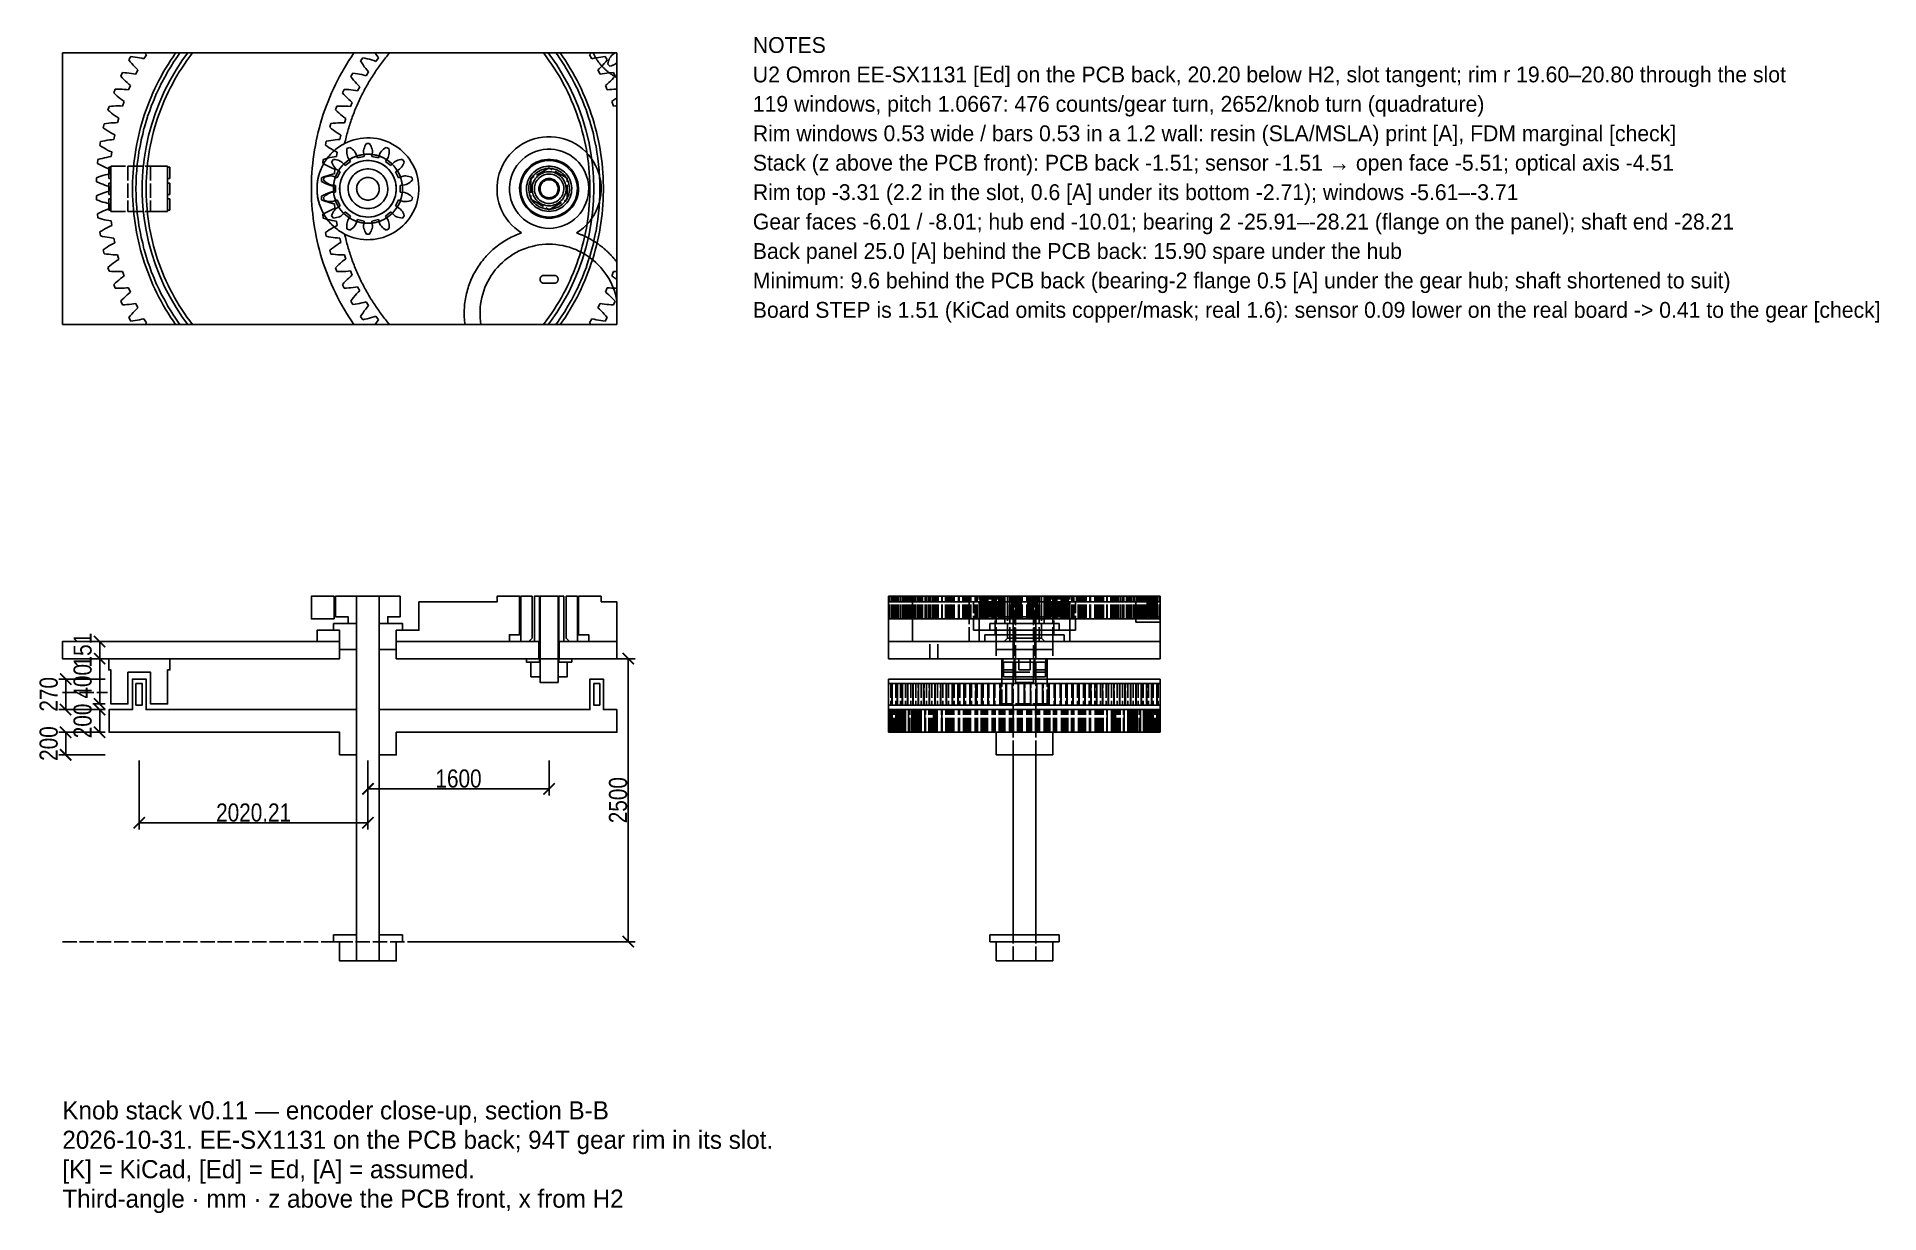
# Model space of a CAD drawing. Header units: millimetres. Extents: x -29 to 134, y -50 to 53.
import ezdxf

# ---------------------------------------------------------------- set-up
doc = ezdxf.new("R2010")
doc.units = ezdxf.units.MM
doc.linetypes.add('DASHED', pattern=[1.524, 1.27, -0.254])
for name, color, linetype in [('DIMS', 3, 'CONTINUOUS'), ('HIDDEN', 8, 'DASHED'), ('TEXT', 7, 'CONTINUOUS'), ('VISIBLE', 7, 'CONTINUOUS')]:
    doc.layers.add(name, color=color, linetype=linetype)
doc.styles.add('OpenSansCondensed-Light', font='OpenSansCondensed-Light.ttf')
doc.dimstyles.new('EZDXF', dxfattribs={"dimtxt": 0.25, "dimasz": 0.175, "dimexe": 0.375, "dimexo": 0.125, "dimgap": 0.1, "dimtad": 1, "dimlfac": 100, "dimzin": 12, "dimdsep": 46, "dimtxsty": 'OpenSansCondensed-Light', "dimblk": 'ARCHTICK', "dimcen": 2.5, "dimazin": 3, "dimtfac": 0.5, "dimtmove": 2, "dimatfit": 3})

msp = doc.modelspace()

# ---------------------------------------------------------------- texts
at = {"layer": 'TEXT'}
for s, height, p in [('NOTES', 1.4, (34, 52)), ('U2 Omron EE-SX1131 [Ed] on the PCB back, 20.20 below H2, slot tangent; rim r 19.60–20.80 through the slot', 1.4, (34, 49.4)), ('119 windows, pitch 1.0667: 476 counts/gear turn, 2652/knob turn (quadrature)', 1.4, (34, 46.8)), ('Rim windows 0.53 wide / bars 0.53 in a 1.2 wall: resin (SLA/MSLA) print [A], FDM marginal [check]', 1.4, (34, 44.2)), ('Stack (z above the PCB front): PCB back -1.51; sensor -1.51 → open face -5.51; optical axis -4.51', 1.4, (34, 41.6)), ('Rim top -3.31 (2.2 in the slot, 0.6 [A] under its bottom -2.71); windows -5.61–-3.71', 1.4, (34, 39)), ('Gear faces -6.01 / -8.01; hub end -10.01; bearing 2 -25.91–-28.21 (flange on the panel); shaft end -28.21', 1.4, (34, 36.4)), ('Back panel 25.0 [A] behind the PCB back: 15.90 spare under the hub', 1.4, (34, 33.8)), ('Minimum: 9.6 behind the PCB back (bearing-2 flange 0.5 [A] under the gear hub; shaft shortened to suit)', 1.4, (34, 31.2)), ('Board STEP is 1.51 (KiCad omits copper/mask; real 1.6): sensor 0.09 lower on the real board -> 0.41 to the gear [check]', 1.4, (34, 28.6)), ('Knob stack v0.11 — encoder close-up, section B-B', 1.6, (-27, -42.21)), ('2026-10-31. EE-SX1131 on the PCB back; 94T gear rim in its slot.', 1.6, (-27, -44.81)), ('[K] = KiCad, [Ed] = Ed, [A] = assumed.', 1.6, (-27, -47.41)), ('Third-angle · mm · z above the PCB front, x from H2', 1.6, (-27, -50.01))]:
    msp.add_text(s, height=height, dxfattribs=at).set_placement(p)

# ---------------------------------------------------------------- blocks, each defined once
blk = doc.blocks.new('_ARCHTICK')
at = {"color": 0, "linetype": 'BYBLOCK', "const_width": 0.15}
blk.add_lwpolyline([(-0.5, -0.5), (0.5, 0.5)], dxfattribs=at)

# ---------------------------------------------------------------- dimensions: what is measured, and where the dimension line sits
at = {"layer": 'DIMS'}
for base, p1, p2 in [((-23.70207, -1.51), (-22.70207, -1.51), (-22.70207, 0)), ((-23.70207, -5.51), (-22.70207, -5.51), (-22.70207, -1.51)), ((23, -26.51), (4, -26.51), (4, -1.51)), ((-26.70207, -6.01), (-22.70207, -6.01), (-22.70207, -3.31)), ((-23.70207, -8.01), (-22.70207, -8.01), (-22.70207, -6.01)), ((-26.70207, -10.01), (-22.70207, -10.01), (-22.70207, -8.01))]:
    msp.add_linear_dim(base=base, p1=p1, p2=p2, angle=90, dimstyle='EZDXF', override={"dimtxt": 1.6, "dimasz": 1, "dimexe": 0.6, "dimexo": 0.5, "dimdec": 2}, dxfattribs=at).render()
for base, p1, p2 in [((-20.20207, -16.01), (-20.20207, -10.01), (0, -10.01)), ((0, -13.01), (0, -10.01), (16, -10.01))]:
    msp.add_linear_dim(base=base, p1=p1, p2=p2, dimstyle='EZDXF', override={"dimtxt": 1.6, "dimasz": 1, "dimexe": 0.6, "dimexo": 0.5, "dimdec": 2}, dxfattribs=at).render()

# ---------------------------------------------------------------- linework, layer by layer
at = {"layer": 'HIDDEN'}
for p, q in [((-27, -4.51), (-23, -4.51)), ((-27, -26.51), (21, -26.51))]:
    msp.add_line(p, q, dxfattribs=at)
for points in [[(-27, 28), (-27, 52)], [(22, 52), (-27, 52)], [(-20.96178, 51.68776), (-21.13069, 51.37954)], [(-20.96178, 51.68776), (-21.13069, 51.37954)], [(-21.13069, 51.37954), (-21.00221, 51.2224)], [(-21.13069, 51.37954), (-21.00221, 51.2224)], [(-21.00221, 51.2224), (-20.87124, 51.06942)], [(-21.00221, 51.2224), (-20.87124, 51.06942)], [(-20.76019, 51.66403), (-20.96178, 51.68776)], [(-20.76019, 51.66403), (-20.96178, 51.68776)], [(-20.87124, 51.06942), (-20.7377, 50.92081)], [(-20.87124, 51.06942), (-20.7377, 50.92081)], [(-16.99194, 52), (-17.22293, 51.66605), (-17.44736, 51.32765), (-17.66514, 50.98494), (-17.87619, 50.63804), (-18.08042, 50.28709), (-18.27777, 49.93222), (-18.46816, 49.57356), (-18.65151, 49.21126), (-18.82775, 48.84545), (-18.99681, 48.47626), (-19.15864, 48.10385), (-19.31317, 47.72835), (-19.46034, 47.34991), (-19.6001, 46.96866), (-19.73238, 46.58476), (-19.85715, 46.19835), (-19.97435, 45.80958), (-20.08395, 45.41859), (-20.18588, 45.02554), (-20.28013, 44.63058), (-20.36665, 44.23385), (-20.44541, 43.8355), (-20.51638, 43.4357), (-20.57954, 43.03459), (-20.63485, 42.63232), (-20.6823, 42.22905), (-20.72186, 41.82492), (-20.75354, 41.42011), (-20.7773, 41.01475), (-20.79315, 40.609), (-20.80108, 40.20303), (-20.80108, 39.79697), (-20.79315, 39.391), (-20.7773, 38.98525), (-20.75354, 38.57989), (-20.72186, 38.17508), (-20.6823, 37.77095), (-20.63485, 37.36768), (-20.57954, 36.96541), (-20.51638, 36.5643), (-20.44541, 36.1645), (-20.36665, 35.76615), (-20.28013, 35.36942), (-20.18588, 34.97446), (-20.08395, 34.58141), (-19.97435, 34.19042), (-19.85715, 33.80165), (-19.73238, 33.41524), (-19.6001, 33.03134), (-19.46034, 32.65009), (-19.31317, 32.27165), (-19.15864, 31.89615), (-18.99681, 31.52374), (-18.82775, 31.15455), (-18.65151, 30.78874), (-18.46816, 30.42644), (-18.27777, 30.06778), (-18.08042, 29.71291), (-17.87619, 29.36196), (-17.66514, 29.01506), (-17.44736, 28.67235), (-17.22293, 28.33395), (-16.99194, 28)], [(-16.99194, 52), (-17.22293, 51.66605), (-17.44736, 51.32765), (-17.66514, 50.98494), (-17.87619, 50.63804), (-18.08042, 50.28709), (-18.27777, 49.93222), (-18.46816, 49.57356), (-18.65151, 49.21126), (-18.82775, 48.84545), (-18.99681, 48.47626), (-19.15864, 48.10385), (-19.31317, 47.72835), (-19.46034, 47.34991), (-19.6001, 46.96866), (-19.73238, 46.58476), (-19.85715, 46.19835), (-19.97435, 45.80958), (-20.08395, 45.41859), (-20.18588, 45.02554), (-20.28013, 44.63058), (-20.36665, 44.23385), (-20.44541, 43.8355), (-20.51638, 43.4357), (-20.57954, 43.03459), (-20.63485, 42.63232), (-20.6823, 42.22905), (-20.72186, 41.82492), (-20.75354, 41.42011), (-20.7773, 41.01475), (-20.79315, 40.609), (-20.80108, 40.20303), (-20.80108, 39.79697), (-20.79315, 39.391), (-20.7773, 38.98525), (-20.75354, 38.57989), (-20.72186, 38.17508), (-20.6823, 37.77095), (-20.63485, 37.36768), (-20.57954, 36.96541), (-20.51638, 36.5643), (-20.44541, 36.1645), (-20.36665, 35.76615), (-20.28013, 35.36942), (-20.18588, 34.97446), (-20.08395, 34.58141), (-19.97435, 34.19042), (-19.85715, 33.80165), (-19.73238, 33.41524), (-19.6001, 33.03134), (-19.46034, 32.65009), (-19.31317, 32.27165), (-19.15864, 31.89615), (-18.99681, 31.52374), (-18.82775, 31.15455), (-18.65151, 30.78874), (-18.46816, 30.42644), (-18.27777, 30.06778), (-18.08042, 29.71291), (-17.87619, 29.36196), (-17.66514, 29.01506), (-17.44736, 28.67235), (-17.22293, 28.33395), (-16.99194, 28)], [(-20.56078, 51.63594), (-20.76019, 51.66403)], [(-20.56078, 51.63594), (-20.76019, 51.66403)], [(-20.7377, 50.92081), (-20.60154, 50.77678)], [(-20.7377, 50.92081), (-20.60154, 50.77678)], [(-20.60154, 50.77678), (-20.46264, 50.63764)], [(-20.60154, 50.77678), (-20.46264, 50.63764)], [(-20.36366, 51.60336), (-20.56078, 51.63594)], [(-20.36366, 51.60336), (-20.56078, 51.63594)], [(-20.32085, 50.50375), (-20.51017, 50.12909)], [(-20.32085, 50.50375), (-20.51017, 50.12909)], [(-20.46264, 50.63764), (-20.32085, 50.50375)], [(-20.46264, 50.63764), (-20.32085, 50.50375)], [(-20.16899, 51.56608), (-20.36366, 51.60336)], [(-20.16899, 51.56608), (-20.36366, 51.60336)], [(-19.97697, 51.52387), (-20.16899, 51.56608)], [(-19.97697, 51.52387), (-20.16899, 51.56608)], [(-19.78782, 51.4764), (-19.97697, 51.52387)], [(-19.78782, 51.4764), (-19.97697, 51.52387)], [(-19.5739, 51.83758), (-19.78782, 51.4764)], [(-19.5739, 51.83758), (-19.78782, 51.4764)], [(-19.72333, 52), (-19.70643, 51.98064)], [(19.72333, 52), (-19.72333, 52)], [(-19.72333, 52), (-19.70643, 51.98064)], [(-16.99194, 52), (-19.72333, 52)], [(-19.70643, 51.98064), (-19.5739, 51.83758)], [(-19.70643, 51.98064), (-19.5739, 51.83758)], [(-15.49971, 52), (-15.74728, 51.67323), (-15.98796, 51.34135), (-16.22165, 51.00451), (-16.44824, 50.66285), (-16.66764, 50.31653), (-16.87974, 49.9657), (-17.08447, 49.61051), (-17.28172, 49.25112), (-17.47141, 48.88768), (-17.65346, 48.52035), (-17.82779, 48.1493), (-17.99432, 47.77468), (-18.15297, 47.39666), (-18.30369, 47.0154), (-18.4464, 46.63108), (-18.58105, 46.24386), (-18.70756, 45.8539), (-18.82589, 45.46138), (-18.93599, 45.06648), (-19.03781, 44.66936), (-19.1313, 44.2702), (-19.21641, 43.86916), (-19.29313, 43.46644), (-19.3614, 43.0622), (-19.42121, 42.65662), (-19.47252, 42.24988), (-19.51531, 41.84215), (-19.54957, 41.43362), (-19.57528, 41.02446), (-19.59242, 40.61486), (-19.601, 40.20498), (-19.601, 39.79502), (-19.59242, 39.38514), (-19.57528, 38.97554), (-19.54957, 38.56638), (-19.51531, 38.15785), (-19.47252, 37.75012), (-19.42121, 37.34338), (-19.3614, 36.9378), (-19.29313, 36.53356), (-19.21641, 36.13084), (-19.1313, 35.7298), (-19.03781, 35.33064), (-18.93599, 34.93352), (-18.82589, 34.53862), (-18.70756, 34.1461), (-18.58105, 33.75614), (-18.4464, 33.36892), (-18.30369, 32.9846), (-18.15297, 32.60334), (-17.99432, 32.22532), (-17.82779, 31.8507), (-17.65346, 31.47965), (-17.47141, 31.11232), (-17.28172, 30.74888), (-17.08447, 30.38949), (-16.87974, 30.0343), (-16.66764, 29.68347), (-16.44824, 29.33715), (-16.22165, 28.99549), (-15.98796, 28.65865), (-15.74728, 28.32677), (-15.49971, 28)], [(-15.49971, 52), (-15.74728, 51.67323), (-15.98796, 51.34135), (-16.22165, 51.00451), (-16.44824, 50.66285), (-16.66764, 50.31653), (-16.87974, 49.9657), (-17.08447, 49.61051), (-17.28172, 49.25112), (-17.47141, 48.88768), (-17.65346, 48.52035), (-17.82779, 48.1493), (-17.99432, 47.77468), (-18.15297, 47.39666), (-18.30369, 47.0154), (-18.4464, 46.63108), (-18.58105, 46.24386), (-18.70756, 45.8539), (-18.82589, 45.46138), (-18.93599, 45.06648), (-19.03781, 44.66936), (-19.1313, 44.2702), (-19.21641, 43.86916), (-19.29313, 43.46644), (-19.3614, 43.0622), (-19.42121, 42.65662), (-19.47252, 42.24988), (-19.51531, 41.84215), (-19.54957, 41.43362), (-19.57528, 41.02446), (-19.59242, 40.61486), (-19.601, 40.20498), (-19.601, 39.79502), (-19.59242, 39.38514), (-19.57528, 38.97554), (-19.54957, 38.56638), (-19.51531, 38.15785), (-19.47252, 37.75012), (-19.42121, 37.34338), (-19.3614, 36.9378), (-19.29313, 36.53356), (-19.21641, 36.13084), (-19.1313, 35.7298), (-19.03781, 35.33064), (-18.93599, 34.93352), (-18.82589, 34.53862), (-18.70756, 34.1461), (-18.58105, 33.75614), (-18.4464, 33.36892), (-18.30369, 32.9846), (-18.15297, 32.60334), (-17.99432, 32.22532), (-17.82779, 31.8507), (-17.65346, 31.47965), (-17.47141, 31.11232), (-17.28172, 30.74888), (-17.08447, 30.38949), (-16.87974, 30.0343), (-16.66764, 29.68347), (-16.44824, 29.33715), (-16.22165, 28.99549), (-15.98796, 28.65865), (-15.74728, 28.32677), (-15.49971, 28)], [(-17.40893, 50.77916), (-17.69585, 50.342)], [(-17.40893, 50.77916), (-17.69585, 50.342)], [(-16.95533, 50.49829), (-17.48575, 49.58884)], [(-16.95533, 50.49829), (-17.48575, 49.58884)], [(-17.14549, 51.23085), (-17.40893, 50.77916)], [(-17.14549, 51.23085), (-17.40893, 50.77916)], [(-17.13625, 51.2467), (-17.14705, 51.23199)], [(-17.13625, 51.2467), (-17.14705, 51.23199)], [(-17.14549, 51.23085), (-17.14705, 51.23199)], [(-17.14549, 51.23085), (-17.14705, 51.23199)], [(-17.12705, 51.26246), (-17.13625, 51.2467)], [(-17.12705, 51.26246), (-17.13625, 51.2467)], [(-17.12538, 51.26149), (-17.12705, 51.26246)], [(-17.12538, 51.26149), (-17.12705, 51.26246)], [(-16.8158, 51.6829), (-17.12538, 51.26149)], [(-16.8158, 51.6829), (-17.12538, 51.26149)], [(-15.49971, 52), (-16.99194, 52)], [(-16.37765, 51.37849), (-16.95533, 50.49829)], [(-16.37765, 51.37849), (-16.95533, 50.49829)], [(-16.60768, 52), (-16.8158, 51.6829)], [(-16.60768, 52), (-16.8158, 51.6829)], [(-15.92106, 52), (-16.60768, 52)], [(-15.92106, 52), (-16.60768, 52)], [(-15.92106, 52), (-16.37765, 51.37849)], [(-15.92106, 52), (-16.37765, 51.37849)], [(15.49971, 52), (-15.49971, 52)], [(-1.23369, 52), (-1.46217, 51.66501), (-1.68415, 51.32567), (-1.89953, 50.98211), (-2.10824, 50.63446), (-2.31019, 50.28284), (-2.50532, 49.92739), (-2.69355, 49.56823), (-2.87481, 49.20551), (-3.04904, 48.83935), (-3.21616, 48.4699), (-3.37611, 48.0973), (-3.52885, 47.72167), (-3.6743, 47.34316), (-3.81241, 46.96192), (-3.94314, 46.57808), (-4.06643, 46.19179), (-4.18225, 45.80319), (-4.29053, 45.41242), (-4.39125, 45.01964), (-4.48437, 44.62499), (-4.56985, 44.22861), (-4.64767, 43.83065), (-4.71778, 43.43127), (-4.78017, 43.03061), (-4.83481, 42.62882), (-4.88168, 42.22604), (-4.92077, 41.82244), (-4.95206, 41.41816), (-4.97554, 41.01335), (-4.99119, 40.60816), (-4.99902, 40.20275), (-4.99902, 39.79725), (-4.99119, 39.39184), (-4.97554, 38.98665), (-4.95206, 38.58184), (-4.92077, 38.17756), (-4.88168, 37.77396), (-4.83481, 37.37118), (-4.78017, 36.96939), (-4.71778, 36.56873), (-4.64767, 36.16935), (-4.56985, 35.77139), (-4.48437, 35.37501), (-4.39125, 34.98036), (-4.29053, 34.58758), (-4.18225, 34.19681), (-4.06643, 33.80821), (-3.94314, 33.42192), (-3.81241, 33.03808), (-3.6743, 32.65684), (-3.52885, 32.27833), (-3.37611, 31.9027), (-3.21616, 31.5301), (-3.04904, 31.16065), (-2.87481, 30.79449), (-2.69355, 30.43177), (-2.50532, 30.07261), (-2.31019, 29.71716), (-2.10824, 29.36554), (-1.89953, 29.01789), (-1.68415, 28.67433), (-1.46217, 28.33499), (-1.23369, 28)], [(1.91987, 52), (1.82736, 51.8906), (1.7357, 51.78049), (1.6449, 51.66966), (1.55496, 51.55814), (1.46588, 51.44593), (1.37767, 51.33303), (1.29035, 51.21945), (1.2039, 51.1052), (1.11834, 50.99028), (1.03367, 50.8747), (0.94991, 50.75847), (0.86704, 50.6416), (0.78508, 50.52408), (0.70404, 50.40594), (0.62391, 50.28717), (0.5447, 50.16778), (0.46642, 50.04779), (0.38908, 49.92719), (0.31266, 49.80599), (0.23719, 49.68421), (0.16267, 49.56185), (0.08909, 49.43891), (0.01647, 49.31541), (-0.05519, 49.19135), (-0.12589, 49.06674), (-0.19562, 48.94158), (-0.26438, 48.81589), (-0.33217, 48.68967), (-0.39897, 48.56293), (-0.46479, 48.43567), (-0.52963, 48.30791), (-0.59347, 48.17965), (-0.65632, 48.0509), (-0.71817, 47.92167), (-0.77902, 47.79196), (-0.83886, 47.66178), (-0.89769, 47.53115), (-0.9555, 47.40006), (-1.0123, 47.26853), (-1.06808, 47.13656), (-1.12284, 47.00417), (-1.17657, 46.87135), (-1.22927, 46.73812), (-1.28093, 46.60449), (-1.33156, 46.47047), (-1.38115, 46.33605), (-1.4297, 46.20126), (-1.4772, 46.06609), (-1.52365, 45.93056), (-1.56906, 45.79467), (-1.61341, 45.65844), (-1.6567, 45.52186), (-1.69893, 45.38496), (-1.7401, 45.24773), (-1.78021, 45.11019), (-1.81925, 44.97234), (-1.85723, 44.83419), (-1.89413, 44.69576), (-1.92996, 44.55704), (-1.96471, 44.41804), (-1.99839, 44.27879), (-2.03098, 44.13927), (-2.0625, 43.99951)], [(0.63931, 52), (-1.23369, 52)], [(0.63931, 52), (-1.23369, 52)], [(-0.46503, 51.57231), (-0.65888, 51.29147)], [(-0.65888, 51.29147), (-0.54977, 51.11797)], [(-0.54977, 51.11797), (-0.43724, 50.94895)], [(-0.26411, 51.53181), (-0.46503, 51.57231)], [(-0.43724, 50.94895), (-0.32123, 50.78466)], [(-0.32123, 50.78466), (-0.20161, 50.62536)], [(-0.06617, 51.48654), (-0.26411, 51.53181)], [(-0.20161, 50.62536), (-0.07823, 50.47142)], [(-0.07823, 50.47142), (0.04915, 50.32329)], [(0.12858, 51.43632), (-0.06617, 51.48654)], [(0.31994, 51.38097), (0.12858, 51.43632)], [(0.50763, 51.32019), (0.31994, 51.38097)], [(0.69131, 51.25362), (0.50763, 51.32019)], [(0.63931, 52), (0.70591, 51.8946)], [(0.93155, 51.57333), (0.69131, 51.25362)], [(0.70591, 51.8946), (0.8165, 51.73122)], [(0.8165, 51.73122), (0.93155, 51.57333)], [(22, 52), (1.91987, 52)], [(22, 52), (1.91987, 52)], [(16.99194, 52), (15.49971, 52)], [(15.49971, 28), (15.74728, 28.32677), (15.98796, 28.65865), (16.22165, 28.99549), (16.44824, 29.33715), (16.66764, 29.68347), (16.87974, 30.0343), (17.08447, 30.38949), (17.28172, 30.74888), (17.47141, 31.11232), (17.65346, 31.47965), (17.82779, 31.8507), (17.99432, 32.22532), (18.15297, 32.60334), (18.30369, 32.9846), (18.4464, 33.36892), (18.58105, 33.75614), (18.70756, 34.1461), (18.82589, 34.53862), (18.93599, 34.93352), (19.03781, 35.33064), (19.1313, 35.7298), (19.21641, 36.13084), (19.29313, 36.53356), (19.3614, 36.9378), (19.42121, 37.34338), (19.47252, 37.75012), (19.51531, 38.15785), (19.54957, 38.56638), (19.57528, 38.97554), (19.59242, 39.38514), (19.601, 39.79502), (19.601, 40.20498), (19.59242, 40.61486), (19.57528, 41.02446), (19.54957, 41.43362), (19.51531, 41.84215), (19.47252, 42.24988), (19.42121, 42.65662), (19.3614, 43.0622), (19.29313, 43.46644), (19.21641, 43.86916), (19.1313, 44.2702), (19.03781, 44.66936), (18.93599, 45.06648), (18.82589, 45.46138), (18.70756, 45.8539), (18.58105, 46.24386), (18.4464, 46.63108), (18.30369, 47.0154), (18.15297, 47.39666), (17.99432, 47.77468), (17.82779, 48.1493), (17.65346, 48.52035), (17.47141, 48.88768), (17.28172, 49.25112), (17.08447, 49.61051), (16.87974, 49.9657), (16.66764, 50.31653), (16.44824, 50.66285), (16.22165, 51.00451), (15.98796, 51.34135), (15.74728, 51.67323), (15.49971, 52)], [(15.49971, 28), (15.74728, 28.32677), (15.98796, 28.65865), (16.22165, 28.99549), (16.44824, 29.33715), (16.66764, 29.68347), (16.87974, 30.0343), (17.08447, 30.38949), (17.28172, 30.74888), (17.47141, 31.11232), (17.65346, 31.47965), (17.82779, 31.8507), (17.99432, 32.22532), (18.15297, 32.60334), (18.30369, 32.9846), (18.4464, 33.36892), (18.58105, 33.75614), (18.70756, 34.1461), (18.82589, 34.53862), (18.93599, 34.93352), (19.03781, 35.33064), (19.1313, 35.7298), (19.21641, 36.13084), (19.29313, 36.53356), (19.3614, 36.9378), (19.42121, 37.34338), (19.47252, 37.75012), (19.51531, 38.15785), (19.54957, 38.56638), (19.57528, 38.97554), (19.59242, 39.38514), (19.601, 39.79502), (19.601, 40.20498), (19.59242, 40.61486), (19.57528, 41.02446), (19.54957, 41.43362), (19.51531, 41.84215), (19.47252, 42.24988), (19.42121, 42.65662), (19.3614, 43.0622), (19.29313, 43.46644), (19.21641, 43.86916), (19.1313, 44.2702), (19.03781, 44.66936), (18.93599, 45.06648), (18.82589, 45.46138), (18.70756, 45.8539), (18.58105, 46.24386), (18.4464, 46.63108), (18.30369, 47.0154), (18.15297, 47.39666), (17.99432, 47.77468), (17.82779, 48.1493), (17.65346, 48.52035), (17.47141, 48.88768), (17.28172, 49.25112), (17.08447, 49.61051), (16.87974, 49.9657), (16.66764, 50.31653), (16.44824, 50.66285), (16.22165, 51.00451), (15.98796, 51.34135), (15.74728, 51.67323), (15.49971, 52)], [(16.59678, 52), (15.92167, 52)], [(16.59678, 52), (15.92167, 52)], [(16.07158, 51.80684), (15.92167, 52)], [(16.07158, 51.80684), (15.92167, 52)], [(16.6723, 50.9422), (16.07158, 51.80684)], [(16.6723, 50.9422), (16.07158, 51.80684)], [(16.82215, 51.70962), (16.59678, 52)], [(16.82215, 51.70962), (16.59678, 52)], [(17.22654, 50.04707), (16.6723, 50.9422)], [(17.22654, 50.04707), (16.6723, 50.9422)], [(16.82215, 51.70962), (16.82379, 51.71064)], [(16.82215, 51.70962), (16.82379, 51.71064)], [(16.8334, 51.69512), (16.82379, 51.71064)], [(16.8334, 51.69512), (16.82379, 51.71064)], [(16.84459, 51.68071), (16.8334, 51.69512)], [(16.84459, 51.68071), (16.8334, 51.69512)], [(16.84306, 51.67952), (16.84459, 51.68071)], [(16.84306, 51.67952), (16.84459, 51.68071)], [(17.11833, 51.23494), (16.84306, 51.67952)], [(17.11833, 51.23494), (16.84306, 51.67952)], [(19.72333, 52), (16.99194, 52)], [(16.99194, 28), (17.22293, 28.33395), (17.44736, 28.67235), (17.66514, 29.01506), (17.87619, 29.36196), (18.08042, 29.71291), (18.27777, 30.06778), (18.46816, 30.42644), (18.65151, 30.78874), (18.82775, 31.15455), (18.99681, 31.52374), (19.15864, 31.89615), (19.31317, 32.27165), (19.46034, 32.65009), (19.6001, 33.03134), (19.73238, 33.41524), (19.85715, 33.80165), (19.97435, 34.19042), (20.08395, 34.58141), (20.18588, 34.97446), (20.28013, 35.36942), (20.36665, 35.76615), (20.44541, 36.1645), (20.51638, 36.5643), (20.57954, 36.96541), (20.63485, 37.36768), (20.6823, 37.77095), (20.72186, 38.17508), (20.75354, 38.57989), (20.7773, 38.98525), (20.79315, 39.391), (20.80108, 39.79697), (20.80108, 40.20303), (20.79315, 40.609), (20.7773, 41.01475), (20.75354, 41.42011), (20.72186, 41.82492), (20.6823, 42.22905), (20.63485, 42.63232), (20.57954, 43.03459), (20.51638, 43.4357), (20.44541, 43.8355), (20.36665, 44.23385), (20.28013, 44.63058), (20.18588, 45.02554), (20.08395, 45.41859), (19.97435, 45.80958), (19.85715, 46.19835), (19.73238, 46.58476), (19.6001, 46.96866), (19.46034, 47.34991), (19.31317, 47.72835), (19.15864, 48.10385), (18.99681, 48.47626), (18.82775, 48.84545), (18.65151, 49.21126), (18.46816, 49.57356), (18.27777, 49.93222), (18.08042, 50.28709), (17.87619, 50.63804), (17.66514, 50.98494), (17.44736, 51.32765), (17.22293, 51.66605), (16.99194, 52)], [(16.99194, 28), (17.22293, 28.33395), (17.44736, 28.67235), (17.66514, 29.01506), (17.87619, 29.36196), (18.08042, 29.71291), (18.27777, 30.06778), (18.46816, 30.42644), (18.65151, 30.78874), (18.82775, 31.15455), (18.99681, 31.52374), (19.15864, 31.89615), (19.31317, 32.27165), (19.46034, 32.65009), (19.6001, 33.03134), (19.73238, 33.41524), (19.85715, 33.80165), (19.97435, 34.19042), (20.08395, 34.58141), (20.18588, 34.97446), (20.28013, 35.36942), (20.36665, 35.76615), (20.44541, 36.1645), (20.51638, 36.5643), (20.57954, 36.96541), (20.63485, 37.36768), (20.6823, 37.77095), (20.72186, 38.17508), (20.75354, 38.57989), (20.7773, 38.98525), (20.79315, 39.391), (20.80108, 39.79697), (20.80108, 40.20303), (20.79315, 40.609), (20.7773, 41.01475), (20.75354, 41.42011), (20.72186, 41.82492), (20.6823, 42.22905), (20.63485, 42.63232), (20.57954, 43.03459), (20.51638, 43.4357), (20.44541, 43.8355), (20.36665, 44.23385), (20.28013, 44.63058), (20.18588, 45.02554), (20.08395, 45.41859), (19.97435, 45.80958), (19.85715, 46.19835), (19.73238, 46.58476), (19.6001, 46.96866), (19.46034, 47.34991), (19.31317, 47.72835), (19.15864, 48.10385), (18.99681, 48.47626), (18.82775, 48.84545), (18.65151, 49.21126), (18.46816, 49.57356), (18.27777, 49.93222), (18.08042, 50.28709), (17.87619, 50.63804), (17.66514, 50.98494), (17.44736, 51.32765), (17.22293, 51.66605), (16.99194, 52)], [(17.41668, 50.80551), (17.11833, 51.23494)], [(17.41668, 50.80551), (17.11833, 51.23494)], [(17.41668, 50.80551), (17.41838, 50.80644)], [(17.41668, 50.80551), (17.41838, 50.80644)], [(17.42715, 50.79044), (17.41838, 50.80644)], [(17.42715, 50.79044), (17.41838, 50.80644)], [(17.43757, 50.77545), (17.42715, 50.79044)], [(17.43757, 50.77545), (17.42715, 50.79044)], [(17.43598, 50.77435), (17.43757, 50.77545)], [(17.43598, 50.77435), (17.43757, 50.77545)], [(17.6874, 50.31586), (17.43598, 50.77435)], [(17.6874, 50.31586), (17.43598, 50.77435)], [(19.5739, 51.83758), (19.70643, 51.98064)], [(19.5739, 51.83758), (19.70643, 51.98064)], [(19.78782, 51.4764), (19.5739, 51.83758)], [(19.78782, 51.4764), (19.5739, 51.83758)], [(19.70643, 51.98064), (19.72333, 52)], [(19.70643, 51.98064), (19.72333, 52)], [(19.97697, 51.52387), (19.78782, 51.4764)], [(19.97697, 51.52387), (19.78782, 51.4764)], [(22, 49.82528), (21.95629, 49.84726), (21.91282, 49.86972), (21.86959, 49.89265), (21.82662, 49.91605), (21.78391, 49.93991), (21.74146, 49.96424), (21.69927, 49.98903), (21.65736, 50.01427), (21.61572, 50.03997), (21.57436, 50.06612), (21.5333, 50.09272), (21.49252, 50.11976), (21.45204, 50.14724), (21.41186, 50.17517), (21.37199, 50.20352), (21.33243, 50.23231), (21.29318, 50.26153), (21.25425, 50.29118), (21.21565, 50.32124), (21.17738, 50.35172), (21.13944, 50.38262), (21.10184, 50.41393), (21.06458, 50.44564), (21.02767, 50.47776), (20.99111, 50.51028), (20.9549, 50.54319), (20.91906, 50.5765), (20.88358, 50.61019), (20.84847, 50.64427), (20.81373, 50.67872), (20.77936, 50.71356), (20.74538, 50.74876), (20.71179, 50.78433), (20.67858, 50.82026), (20.64576, 50.85656), (20.61334, 50.89321), (20.58133, 50.9302), (20.54971, 50.96755), (20.51851, 51.00523), (20.48771, 51.04326), (20.45733, 51.08161), (20.42737, 51.12029), (20.39783, 51.1593), (20.36872, 51.19863), (20.34004, 51.23827), (20.31179, 51.27821), (20.28397, 51.31847), (20.2566, 51.35902), (20.22966, 51.39987), (20.20318, 51.44101), (20.17714, 51.48244), (20.15155, 51.52414), (20.12642, 51.56612), (20.10175, 51.60838), (20.07754, 51.6509), (20.05379, 51.69367), (20.03051, 51.73671), (20.00769, 51.77999), (19.98535, 51.82353), (19.96349, 51.8673), (19.9421, 51.9113), (19.92119, 51.95554), (19.90076, 52)], [(20.16899, 51.56608), (19.97697, 51.52387)], [(20.16899, 51.56608), (19.97697, 51.52387)], [(20.36366, 51.60336), (20.16899, 51.56608)], [(20.36366, 51.60336), (20.16899, 51.56608)], [(20.32085, 50.50375), (20.46264, 50.63764)], [(20.32085, 50.50375), (20.46264, 50.63764)], [(20.51017, 50.12909), (20.32085, 50.50375)], [(20.51017, 50.12909), (20.32085, 50.50375)], [(20.56078, 51.63594), (20.36366, 51.60336)], [(20.56078, 51.63594), (20.36366, 51.60336)], [(20.46264, 50.63764), (20.60154, 50.77678)], [(20.46264, 50.63764), (20.60154, 50.77678)], [(20.76019, 51.66403), (20.56078, 51.63594)], [(20.76019, 51.66403), (20.56078, 51.63594)], [(20.60154, 50.77678), (20.7377, 50.92081)], [(20.60154, 50.77678), (20.7377, 50.92081)], [(20.7377, 50.92081), (20.87124, 51.06942)], [(20.7377, 50.92081), (20.87124, 51.06942)], [(20.96178, 51.68776), (20.76019, 51.66403)], [(20.96178, 51.68776), (20.76019, 51.66403)], [(20.87124, 51.06942), (21.00221, 51.2224)], [(20.87124, 51.06942), (21.00221, 51.2224)], [(21.13069, 51.37954), (20.96178, 51.68776)], [(21.13069, 51.37954), (20.96178, 51.68776)], [(21.00221, 51.2224), (21.13069, 51.37954)], [(21.00221, 51.2224), (21.13069, 51.37954)], [(21.2127, 51.15513), (21.18339, 51.01621)], [(21.18339, 51.01621), (21.37823, 50.83542)], [(21.25021, 51.28762), (21.2127, 51.15513)], [(21.29601, 51.41294), (21.25021, 51.28762)], [(21.35036, 51.53009), (21.29601, 51.41294)], [(21.41412, 51.63743), (21.35036, 51.53009)], [(21.37823, 50.83542), (21.51457, 50.87503)], [(21.49051, 51.7305), (21.41412, 51.63743)], [(21.80634, 51.99805), (21.49051, 51.7305)], [(21.51457, 50.87503), (21.64389, 50.92234)], [(21.64389, 50.92234), (21.76544, 50.97737)], [(21.76544, 50.97737), (21.87819, 51.04033)], [(22, 52), (21.80501, 52)], [(21.80501, 52), (21.80634, 51.99805)], [(22, 52), (21.80501, 52)], [(21.87819, 51.04033), (21.98048, 51.11193)], [(21.98048, 51.11193), (22, 51.13057)], [(22, 30.1), (22, 52)], [(22, 28), (22, 52)], [(22, 30.1), (22, 52)], [(22, 51.13057), (22, 52)], [(22, 51.13057), (22, 52)], [(-21.69563, 50.26157), (-21.84357, 49.94276)], [(-21.69563, 50.26157), (-21.84357, 49.94276)], [(-21.84357, 49.94276), (-21.70489, 49.79455)], [(-21.84357, 49.94276), (-21.70489, 49.79455)], [(-21.70489, 49.79455), (-21.56398, 49.65066)], [(-21.70489, 49.79455), (-21.56398, 49.65066)], [(-21.4929, 50.25135), (-21.69563, 50.26157)], [(-21.4929, 50.25135), (-21.69563, 50.26157)], [(-21.56398, 49.65066), (-21.42082, 49.51129)], [(-21.56398, 49.65066), (-21.42082, 49.51129)], [(-21.29206, 50.23665), (-21.4929, 50.25135)], [(-21.29206, 50.23665), (-21.4929, 50.25135)], [(-21.42082, 49.51129), (-21.27534, 49.37669)], [(-21.42082, 49.51129), (-21.27534, 49.37669)], [(-21.0932, 50.2173), (-21.29206, 50.23665)], [(-21.0932, 50.2173), (-21.29206, 50.23665)], [(-21.27534, 49.37669), (-21.12746, 49.24713)], [(-21.27534, 49.37669), (-21.12746, 49.24713)], [(-20.97704, 49.12301), (-21.14092, 48.73655)], [(-20.97704, 49.12301), (-21.14092, 48.73655)], [(-21.12746, 49.24713), (-20.97704, 49.12301)], [(-21.12746, 49.24713), (-20.97704, 49.12301)], [(-20.89648, 50.19311), (-21.0932, 50.2173)], [(-20.89648, 50.19311), (-21.0932, 50.2173)], [(-20.70207, 50.16382), (-20.89648, 50.19311)], [(-20.70207, 50.16382), (-20.89648, 50.19311)], [(-20.51017, 50.12909), (-20.70207, 50.16382)], [(-20.51017, 50.12909), (-20.70207, 50.16382)], [(-18.44812, 48.88415), (-18.68736, 48.41918)], [(-18.44812, 48.88415), (-18.68736, 48.41918)], [(-18.23376, 49.36109), (-18.44812, 48.88415)], [(-18.23376, 49.36109), (-18.44812, 48.88415)], [(-18.22623, 49.37783), (-18.23543, 49.36206)], [(-18.22623, 49.37783), (-18.23543, 49.36206)], [(-18.23376, 49.36109), (-18.23543, 49.36206)], [(-18.23376, 49.36109), (-18.23543, 49.36206)], [(-18.21875, 49.39447), (-18.22623, 49.37783)], [(-18.21875, 49.39447), (-18.22623, 49.37783)], [(-18.21699, 49.39368), (-18.21875, 49.39447)], [(-18.21699, 49.39368), (-18.21875, 49.39447)], [(-17.95355, 49.84537), (-18.21699, 49.39368)], [(-17.95355, 49.84537), (-18.21699, 49.39368)], [(-17.48575, 49.58884), (-17.96744, 48.65266)], [(-17.48575, 49.58884), (-17.96744, 48.65266)], [(-17.71431, 50.31034), (-17.95355, 49.84537)], [(-17.71431, 50.31034), (-17.95355, 49.84537)], [(-17.70592, 50.32665), (-17.71593, 50.3114)], [(-17.70592, 50.32665), (-17.71593, 50.3114)], [(-17.71431, 50.31034), (-17.71593, 50.3114)], [(-17.71431, 50.31034), (-17.71593, 50.3114)], [(-17.69757, 50.34288), (-17.70592, 50.32665)], [(-17.69757, 50.34288), (-17.70592, 50.32665)], [(-17.69585, 50.342), (-17.69757, 50.34288)], [(-17.69585, 50.342), (-17.69757, 50.34288)], [(-1.34282, 50.2099), (-1.51345, 49.91437)], [(-1.51345, 49.91437), (-1.39072, 49.75021)], [(-1.39072, 49.75021), (-1.26497, 49.5908)], [(-1.13929, 50.1857), (-1.34282, 50.2099)], [(-1.26497, 49.5908), (-1.13611, 49.43637)], [(-0.93836, 50.1565), (-1.13929, 50.1857)], [(-1.13611, 49.43637), (-1.00406, 49.28722)], [(-1.00406, 49.28722), (-0.86869, 49.1437)], [(-0.74019, 50.12212), (-0.93836, 50.1565)], [(-0.72981, 49.0063), (-0.91566, 48.6522)], [(-0.86869, 49.1437), (-0.72981, 49.0063)], [(-0.545, 50.08234), (-0.74019, 50.12212)], [(-0.35303, 50.03687), (-0.545, 50.08234)], [(-0.16459, 49.98529), (-0.35303, 50.03687)], [(0.04915, 50.32329), (-0.16459, 49.98529)], [(17.73277, 49.12393), (17.22654, 50.04707)], [(17.73277, 49.12393), (17.22654, 50.04707)], [(17.96268, 49.87128), (17.6874, 50.31586)], [(17.96268, 49.87128), (17.6874, 50.31586)], [(18.18958, 48.17536), (17.73277, 49.12393)], [(18.18958, 48.17536), (17.73277, 49.12393)], [(17.96268, 49.87128), (17.96442, 49.87212)], [(17.96268, 49.87128), (17.96442, 49.87212)], [(17.97234, 49.85568), (17.96442, 49.87212)], [(17.97234, 49.85568), (17.96442, 49.87212)], [(17.98194, 49.84016), (17.97234, 49.85568)], [(17.98194, 49.84016), (17.97234, 49.85568)], [(17.9803, 49.83914), (17.98194, 49.84016)], [(17.9803, 49.83914), (17.98194, 49.84016)], [(18.20718, 49.36802), (17.9803, 49.83914)], [(18.20718, 49.36802), (17.9803, 49.83914)], [(18.4586, 48.90953), (18.20718, 49.36802)], [(18.4586, 48.90953), (18.20718, 49.36802)], [(18.4586, 48.90953), (18.46039, 48.91028)], [(18.4586, 48.90953), (18.46039, 48.91028)], [(18.46743, 48.89344), (18.46039, 48.91028)], [(18.46743, 48.89344), (18.46039, 48.91028)], [(18.4762, 48.87744), (18.46743, 48.89344)], [(18.4762, 48.87744), (18.46743, 48.89344)], [(18.47451, 48.87651), (18.4762, 48.87744)], [(18.47451, 48.87651), (18.4762, 48.87744)], [(18.67621, 48.39408), (18.47451, 48.87651)], [(18.67621, 48.39408), (18.47451, 48.87651)], [(20.70207, 50.16382), (20.51017, 50.12909)], [(20.70207, 50.16382), (20.51017, 50.12909)], [(20.89648, 50.19311), (20.70207, 50.16382)], [(20.89648, 50.19311), (20.70207, 50.16382)], [(21.0932, 50.2173), (20.89648, 50.19311)], [(21.0932, 50.2173), (20.89648, 50.19311)], [(20.97704, 49.12301), (21.12746, 49.24713)], [(20.97704, 49.12301), (21.12746, 49.24713)], [(21.14092, 48.73655), (20.97704, 49.12301)], [(21.14092, 48.73655), (20.97704, 49.12301)], [(21.29206, 50.23665), (21.0932, 50.2173)], [(21.29206, 50.23665), (21.0932, 50.2173)], [(21.12746, 49.24713), (21.27534, 49.37669)], [(21.12746, 49.24713), (21.27534, 49.37669)], [(21.27534, 49.37669), (21.42082, 49.51129)], [(21.27534, 49.37669), (21.42082, 49.51129)], [(21.4929, 50.25135), (21.29206, 50.23665)], [(21.4929, 50.25135), (21.29206, 50.23665)], [(21.42082, 49.51129), (21.56398, 49.65066)], [(21.42082, 49.51129), (21.56398, 49.65066)], [(21.69563, 50.26157), (21.4929, 50.25135)], [(21.69563, 50.26157), (21.4929, 50.25135)], [(21.56398, 49.65066), (21.70489, 49.79455)], [(21.56398, 49.65066), (21.70489, 49.79455)], [(21.84357, 49.94276), (21.69563, 50.26157)], [(21.84357, 49.94276), (21.69563, 50.26157)], [(21.70489, 49.79455), (21.84357, 49.94276)], [(21.70489, 49.79455), (21.84357, 49.94276)], [(-22.86978, 47.27827), (-22.97391, 46.94258)], [(-22.86978, 47.27827), (-22.97391, 46.94258)], [(-22.66751, 47.29516), (-22.86978, 47.27827)], [(-22.66751, 47.29516), (-22.86978, 47.27827)], [(-22.46649, 47.30736), (-22.66751, 47.29516)], [(-22.46649, 47.30736), (-22.66751, 47.29516)], [(-22.26683, 47.31469), (-22.46649, 47.30736)], [(-22.26683, 47.31469), (-22.46649, 47.30736)], [(-22.33257, 48.78955), (-22.45889, 48.46156)], [(-22.33257, 48.78955), (-22.45889, 48.46156)], [(-22.45889, 48.46156), (-22.31062, 48.32295)], [(-22.45889, 48.46156), (-22.31062, 48.32295)], [(-22.12962, 48.79289), (-22.33257, 48.78955)], [(-22.12962, 48.79289), (-22.33257, 48.78955)], [(-22.31062, 48.32295), (-22.16042, 48.18879)], [(-22.31062, 48.32295), (-22.16042, 48.18879)], [(-22.06864, 47.31694), (-22.26683, 47.31469)], [(-22.06864, 47.31694), (-22.26683, 47.31469)], [(-22.16042, 48.18879), (-22.00827, 48.0593)], [(-22.16042, 48.18879), (-22.00827, 48.0593)], [(-21.92824, 48.79164), (-22.12962, 48.79289)], [(-21.92824, 48.79164), (-22.12962, 48.79289)], [(-21.87206, 47.31382), (-22.06864, 47.31694)], [(-21.87206, 47.31382), (-22.06864, 47.31694)], [(-22.00827, 48.0593), (-21.85413, 47.93471)], [(-22.00827, 48.0593), (-21.85413, 47.93471)], [(-21.72854, 48.78562), (-21.92824, 48.79164)], [(-21.72854, 48.78562), (-21.92824, 48.79164)], [(-21.67724, 47.30498), (-21.87206, 47.31382)], [(-21.67724, 47.30498), (-21.87206, 47.31382)], [(-21.85413, 47.93471), (-21.69792, 47.81532)], [(-21.85413, 47.93471), (-21.69792, 47.81532)], [(-21.53064, 48.77462), (-21.72854, 48.78562)], [(-21.53064, 48.77462), (-21.72854, 48.78562)], [(-21.69792, 47.81532), (-21.53955, 47.70153)], [(-21.69792, 47.81532), (-21.53955, 47.70153)], [(-21.53955, 47.70153), (-21.67724, 47.30498)], [(-21.53955, 47.70153), (-21.67724, 47.30498)], [(-21.33471, 48.75838), (-21.53064, 48.77462)], [(-21.33471, 48.75838), (-21.53064, 48.77462)], [(-21.14092, 48.73655), (-21.33471, 48.75838)], [(-21.14092, 48.73655), (-21.33471, 48.75838)], [(-19.11888, 47.38704), (-19.28178, 46.89016)], [(-19.11888, 47.38704), (-19.28178, 46.89016)], [(-19.11316, 47.40448), (-19.12064, 47.38783)], [(-19.11316, 47.40448), (-19.12064, 47.38783)], [(-19.11888, 47.38704), (-19.12064, 47.38783)], [(-19.11888, 47.38704), (-19.12064, 47.38783)], [(-19.10748, 47.42182), (-19.11316, 47.40448)], [(-19.10748, 47.42182), (-19.11316, 47.40448)], [(-19.10564, 47.42122), (-19.10748, 47.42182)], [(-19.10564, 47.42122), (-19.10748, 47.42182)], [(-18.89127, 47.89816), (-19.10564, 47.42122)], [(-18.89127, 47.89816), (-19.10564, 47.42122)], [(-18.70238, 48.38575), (-18.89127, 47.89816)], [(-18.70238, 48.38575), (-18.89127, 47.89816)], [(-18.39904, 47.69237), (-18.77937, 46.71063)], [(-18.39904, 47.69237), (-18.77937, 46.71063)], [(-18.69575, 48.40286), (-18.7041, 48.38664)], [(-18.69575, 48.40286), (-18.7041, 48.38664)], [(-18.70238, 48.38575), (-18.7041, 48.38664)], [(-18.70238, 48.38575), (-18.7041, 48.38664)], [(-18.68916, 48.41988), (-18.69575, 48.40286)], [(-18.68916, 48.41988), (-18.69575, 48.40286)], [(-18.68736, 48.41918), (-18.68916, 48.41988)], [(-18.68736, 48.41918), (-18.68916, 48.41988)], [(-17.96744, 48.65266), (-18.39904, 47.69237)], [(-17.96744, 48.65266), (-18.39904, 47.69237)], [(-2.75602, 47.2957), (-2.87703, 46.97663)], [(-2.55124, 47.30447), (-2.75602, 47.2957)], [(-2.34823, 47.30787), (-2.55124, 47.30447)], [(-2.14711, 47.30573), (-2.34823, 47.30787)], [(-2.10814, 48.78128), (-2.25443, 48.47298)], [(-2.25443, 48.47298), (-2.1189, 48.31922)], [(-1.94807, 47.29777), (-2.14711, 47.30573)], [(-2.1189, 48.31922), (-1.98072, 48.17045)], [(-1.90332, 48.77353), (-2.10814, 48.78128)], [(-1.98072, 48.17045), (-1.83986, 48.02689)], [(-1.75129, 47.28368), (-1.94807, 47.29777)], [(-1.70069, 48.76059), (-1.90332, 48.77353)], [(-1.83986, 48.02689), (-1.69624, 47.88885)], [(-1.55702, 47.263), (-1.75129, 47.28368)], [(-1.5004, 48.74227), (-1.70069, 48.76059)], [(-1.69624, 47.88885), (-1.54976, 47.75669)], [(-1.40026, 47.63091), (-1.55702, 47.263)], [(-1.54976, 47.75669), (-1.40026, 47.63091)], [(-1.30264, 48.71833), (-1.5004, 48.74227)], [(-1.10763, 48.68845), (-1.30264, 48.71833)], [(-0.91566, 48.6522), (-1.10763, 48.68845)], [(18.59569, 47.20401), (18.18958, 48.17536)], [(18.59569, 47.20401), (18.18958, 48.17536)], [(18.94997, 46.21257), (18.59569, 47.20401)], [(18.94997, 46.21257), (18.59569, 47.20401)], [(18.90308, 47.92296), (18.67621, 48.39408)], [(18.90308, 47.92296), (18.67621, 48.39408)], [(18.90308, 47.92296), (18.90491, 47.92361)], [(18.90308, 47.92296), (18.90491, 47.92361)], [(18.91105, 47.90643), (18.90491, 47.92361)], [(18.91105, 47.90643), (18.90491, 47.92361)], [(18.91896, 47.88998), (18.91105, 47.90643)], [(18.91896, 47.88998), (18.91105, 47.90643)], [(18.91722, 47.88915), (18.91896, 47.88998)], [(18.91722, 47.88915), (18.91896, 47.88998)], [(19.09318, 47.39674), (18.91722, 47.88915)], [(19.09318, 47.39674), (18.91722, 47.88915)], [(19.29488, 46.9143), (19.09318, 47.39674)], [(19.29488, 46.9143), (19.09318, 47.39674)], [(21.33471, 48.75838), (21.14092, 48.73655)], [(21.33471, 48.75838), (21.14092, 48.73655)], [(21.53064, 48.77462), (21.33471, 48.75838)], [(21.53064, 48.77462), (21.33471, 48.75838)], [(21.72854, 48.78562), (21.53064, 48.77462)], [(21.72854, 48.78562), (21.53064, 48.77462)], [(21.53955, 47.70153), (21.69792, 47.81532)], [(21.53955, 47.70153), (21.69792, 47.81532)], [(21.67724, 47.30498), (21.53955, 47.70153)], [(21.67724, 47.30498), (21.53955, 47.70153)], [(21.87206, 47.31382), (21.67724, 47.30498)], [(21.87206, 47.31382), (21.67724, 47.30498)], [(21.69792, 47.81532), (21.85413, 47.93471)], [(21.69792, 47.81532), (21.85413, 47.93471)], [(21.92824, 48.79164), (21.72854, 48.78562)], [(21.92824, 48.79164), (21.72854, 48.78562)], [(21.85413, 47.93471), (22, 48.05261)], [(21.85413, 47.93471), (22, 48.05261)], [(22, 47.31585), (21.87206, 47.31382)], [(22, 47.31585), (21.87206, 47.31382)], [(22, 48.79208), (21.92824, 48.79164)], [(22, 48.79208), (21.92824, 48.79164)], [(22, 48.05261), (22, 48.79208)], [(22, 48.05261), (22, 48.79208)], [(22, 32.68415), (22, 47.31585)], [(22, 32.68415), (22, 47.31585)], [(-23.30484, 45.73448), (-23.38632, 45.39259)], [(-23.30484, 45.73448), (-23.38632, 45.39259)], [(-23.10415, 45.76485), (-23.30484, 45.73448)], [(-23.10415, 45.76485), (-23.30484, 45.73448)], [(-22.9044, 45.79045), (-23.10415, 45.76485)], [(-22.9044, 45.79045), (-23.10415, 45.76485)], [(-22.97391, 46.94258), (-22.81671, 46.81418)], [(-22.97391, 46.94258), (-22.81671, 46.81418)], [(-22.70567, 45.8111), (-22.9044, 45.79045)], [(-22.70567, 45.8111), (-22.9044, 45.79045)], [(-22.81671, 46.81418), (-22.65789, 46.69035)], [(-22.81671, 46.81418), (-22.65789, 46.69035)], [(-22.50808, 45.82657), (-22.70567, 45.8111)], [(-22.50808, 45.82657), (-22.70567, 45.8111)], [(-22.65789, 46.69035), (-22.49743, 46.57131)], [(-22.65789, 46.69035), (-22.49743, 46.57131)], [(-22.31172, 45.8366), (-22.50808, 45.82657)], [(-22.31172, 45.8366), (-22.50808, 45.82657)], [(-22.49743, 46.57131), (-22.3353, 46.4573)], [(-22.49743, 46.57131), (-22.3353, 46.4573)], [(-22.3353, 46.4573), (-22.17147, 46.34861)], [(-22.3353, 46.4573), (-22.17147, 46.34861)], [(-22.11675, 45.84079), (-22.31172, 45.8366)], [(-22.11675, 45.84079), (-22.31172, 45.8366)], [(-22.17147, 46.34861), (-22.00585, 46.24564)], [(-22.17147, 46.34861), (-22.00585, 46.24564)], [(-22.00585, 46.24564), (-22.11675, 45.84079)], [(-22.00585, 46.24564), (-22.11675, 45.84079)], [(-19.61854, 45.86295), (-19.78143, 45.36607)], [(-19.61854, 45.86295), (-19.78143, 45.36607)], [(-19.48209, 46.36774), (-19.61854, 45.86295)], [(-19.48209, 46.36774), (-19.61854, 45.86295)], [(-19.4773, 46.38546), (-19.48389, 46.36844)], [(-19.4773, 46.38546), (-19.48389, 46.36844)], [(-19.48209, 46.36774), (-19.48389, 46.36844)], [(-19.48209, 46.36774), (-19.48389, 46.36844)], [(-19.47254, 46.40307), (-19.4773, 46.38546)], [(-19.47254, 46.40307), (-19.4773, 46.38546)], [(-19.47067, 46.40257), (-19.47254, 46.40307)], [(-19.47067, 46.40257), (-19.47254, 46.40307)], [(-19.28178, 46.89016), (-19.47067, 46.40257)], [(-19.28178, 46.89016), (-19.47067, 46.40257)], [(-19.10736, 45.71019), (-19.38208, 44.69383)], [(-19.10736, 45.71019), (-19.38208, 44.69383)], [(-18.77937, 46.71063), (-19.10736, 45.71019)], [(-18.77937, 46.71063), (-19.10736, 45.71019)], [(-3.28226, 45.76281), (-3.3772, 45.43504)], [(-3.07885, 45.78802), (-3.28226, 45.76281)], [(-2.87677, 45.80776), (-3.07885, 45.78802)], [(-2.87703, 46.97663), (-2.72956, 46.83428)], [(-2.67614, 45.8218), (-2.87677, 45.80776)], [(-2.72956, 46.83428), (-2.57986, 46.69711)], [(-2.47709, 45.82989), (-2.67614, 45.8218)], [(-2.57986, 46.69711), (-2.4279, 46.56535)], [(-2.27982, 45.83168), (-2.47709, 45.82989)], [(-2.4279, 46.56535), (-2.27364, 46.43931)], [(-2.08451, 45.82669), (-2.27982, 45.83168)], [(-2.27364, 46.43931), (-2.117, 46.31937)], [(-2.117, 46.31937), (-1.95787, 46.20603)], [(-1.95787, 46.20603), (-2.08451, 45.82669)], [(19.25143, 45.20383), (18.94997, 46.21257)], [(19.25143, 45.20383), (18.94997, 46.21257)], [(19.29488, 46.9143), (19.29673, 46.91485)], [(19.29488, 46.9143), (19.29673, 46.91485)], [(19.30196, 46.89737), (19.29673, 46.91485)], [(19.30196, 46.89737), (19.29673, 46.91485)], [(19.309, 46.88053), (19.30196, 46.89737)], [(19.309, 46.88053), (19.30196, 46.89737)], [(19.30721, 46.87979), (19.309, 46.88053)], [(19.30721, 46.87979), (19.309, 46.88053)], [(19.45694, 46.37878), (19.30721, 46.87979)], [(19.45694, 46.37878), (19.30721, 46.87979)], [(19.63289, 45.88637), (19.45694, 46.37878)], [(19.63289, 45.88637), (19.45694, 46.37878)], [(19.63289, 45.88637), (19.63477, 45.88683)], [(19.63289, 45.88637), (19.63477, 45.88683)], [(19.63907, 45.86909), (19.63477, 45.88683)], [(19.63907, 45.86909), (19.63477, 45.88683)], [(19.64521, 45.85191), (19.63907, 45.86909)], [(19.64521, 45.85191), (19.63907, 45.86909)], [(19.64339, 45.85126), (19.64521, 45.85191)], [(19.64339, 45.85126), (19.64521, 45.85191)], [(19.76646, 45.34304), (19.64339, 45.85126)], [(19.76646, 45.34304), (19.64339, 45.85126)], [(-23.63582, 44.16508), (-23.69428, 43.81851)], [(-23.63582, 44.16508), (-23.69428, 43.81851)], [(-23.4376, 44.20879), (-23.63582, 44.16508)], [(-23.4376, 44.20879), (-23.63582, 44.16508)], [(-23.24001, 44.24767), (-23.4376, 44.20879)], [(-23.24001, 44.24767), (-23.4376, 44.20879)], [(-23.38632, 45.39259), (-23.22089, 45.27497)], [(-23.38632, 45.39259), (-23.22089, 45.27497)], [(-23.04311, 44.28155), (-23.24001, 44.24767)], [(-23.04311, 44.28155), (-23.24001, 44.24767)], [(-23.22089, 45.27497), (-23.05415, 45.16203)], [(-23.22089, 45.27497), (-23.05415, 45.16203)], [(-23.05415, 45.16203), (-22.8861, 45.05398)], [(-23.05415, 45.16203), (-22.8861, 45.05398)], [(-22.84699, 44.31019), (-23.04311, 44.28155)], [(-22.84699, 44.31019), (-23.04311, 44.28155)], [(-22.8861, 45.05398), (-22.71673, 44.95104)], [(-22.8861, 45.05398), (-22.71673, 44.95104)], [(-22.65174, 44.3333), (-22.84699, 44.31019)], [(-22.65174, 44.3333), (-22.84699, 44.31019)], [(-22.71673, 44.95104), (-22.546, 44.85354)], [(-22.71673, 44.95104), (-22.546, 44.85354)], [(-22.45749, 44.35051), (-22.65174, 44.3333)], [(-22.45749, 44.35051), (-22.65174, 44.3333)], [(-22.546, 44.85354), (-22.37387, 44.76187)], [(-22.546, 44.85354), (-22.37387, 44.76187)], [(-22.37387, 44.76187), (-22.45749, 44.35051)], [(-22.37387, 44.76187), (-22.45749, 44.35051)], [(-20.04475, 44.27879), (-20.12723, 43.76243)], [(-20.04475, 44.27879), (-20.12723, 43.76243)], [(-20.04185, 44.29691), (-20.04661, 44.27929)], [(-20.04185, 44.29691), (-20.04661, 44.27929)], [(-20.04475, 44.27879), (-20.04661, 44.27929)], [(-20.04475, 44.27879), (-20.04661, 44.27929)], [(-20.03897, 44.31493), (-20.04185, 44.29691)], [(-20.03897, 44.31493), (-20.04185, 44.29691)], [(-20.03706, 44.31462), (-20.03897, 44.31493)], [(-20.03706, 44.31462), (-20.03897, 44.31493)], [(-19.90062, 44.81941), (-20.03706, 44.31462)], [(-19.90062, 44.81941), (-20.03706, 44.31462)], [(-19.791, 45.33069), (-19.90062, 44.81941)], [(-19.791, 45.33069), (-19.90062, 44.81941)], [(-19.78715, 45.34864), (-19.79284, 45.3313)], [(-19.78715, 45.34864), (-19.79284, 45.3313)], [(-19.791, 45.33069), (-19.79284, 45.3313)], [(-19.791, 45.33069), (-19.79284, 45.3313)], [(-19.78333, 45.36648), (-19.78715, 45.34864)], [(-19.78333, 45.36648), (-19.78715, 45.34864)], [(-19.78143, 45.36607), (-19.78333, 45.36648)], [(-19.78143, 45.36607), (-19.78333, 45.36648)], [(-19.38208, 44.69383), (-19.60279, 43.6644)], [(-19.38208, 44.69383), (-19.60279, 43.6644)], [(-2.0625, 43.99951), (-2.20022, 43.92544), (-2.33528, 43.84662), (-2.46752, 43.76316), (-2.59678, 43.67515), (-2.7229, 43.58271), (-2.84574, 43.48594), (-2.96514, 43.38496), (-3.08095, 43.2799), (-3.19305, 43.17087), (-3.3013, 43.05801), (-3.40555, 42.94146), (-3.5057, 42.82136), (-3.60161, 42.69786), (-3.69317, 42.57109), (-3.78027, 42.44122), (-3.86281, 42.3084), (-3.94068, 42.1728), (-4.01379, 42.03457), (-4.08206, 41.89388), (-4.1454, 41.75091), (-4.20373, 41.60582), (-4.25699, 41.45879), (-4.3051, 41.31), (-4.34802, 41.15963), (-4.38568, 41.00786), (-4.41805, 40.85488), (-4.44509, 40.70086), (-4.46675, 40.54599), (-4.48303, 40.39046), (-4.49389, 40.23447), (-4.49932, 40.07819), (-4.49932, 39.92181), (-4.49389, 39.76553), (-4.48303, 39.60954), (-4.46675, 39.45401), (-4.44509, 39.29914), (-4.41805, 39.14512), (-4.38568, 38.99214), (-4.34802, 38.84037), (-4.3051, 38.69), (-4.25699, 38.54121), (-4.20373, 38.39418), (-4.1454, 38.24909), (-4.08206, 38.10612), (-4.01379, 37.96543), (-3.94068, 37.8272), (-3.86281, 37.6916), (-3.78027, 37.55878), (-3.69317, 37.42891), (-3.60161, 37.30214), (-3.5057, 37.17864), (-3.40555, 37.05854), (-3.3013, 36.94199), (-3.19305, 36.82913), (-3.08095, 36.7201), (-2.96514, 36.61504), (-2.84574, 36.51406), (-2.7229, 36.41729), (-2.59678, 36.32485), (-2.46752, 36.23684), (-2.33528, 36.15338), (-2.20022, 36.07456), (-2.0625, 36.00049)], [(-3.68345, 44.19255), (-3.75171, 43.8582)], [(-3.48273, 44.23405), (-3.68345, 44.19255)], [(-3.28289, 44.26997), (-3.48273, 44.23405)], [(-3.3772, 45.43504), (-3.21876, 45.30501)], [(-3.08404, 44.30012), (-3.28289, 44.26997)], [(-3.21876, 45.30501), (-3.05851, 45.18033)], [(-2.88629, 44.3242), (-3.08404, 44.30012)], [(-3.05851, 45.18033), (-2.89644, 45.06123)], [(-2.89644, 45.06123), (-2.73253, 44.94801)], [(-2.6898, 44.34185), (-2.88629, 44.3242)], [(-2.73253, 44.94801), (-2.56675, 44.84106)], [(-2.49473, 44.3526), (-2.6898, 44.34185)], [(-2.56675, 44.84106), (-2.39902, 44.74089)], [(-2.39902, 44.74089), (-2.49473, 44.3526)], [(-2.0625, 43.99951), (-1.79844, 44.125), (-1.52678, 44.23308), (-1.24868, 44.32329), (-0.96531, 44.39525), (-0.67786, 44.44865), (-0.38756, 44.48328), (-0.09561, 44.49898), (0.19673, 44.4957), (0.48825, 44.47343), (0.7777, 44.43229), (1.06388, 44.37243), (1.34556, 44.29412), (1.62156, 44.19768), (1.89072, 44.08353), (2.15189, 43.95213), (2.40399, 43.80406), (2.64593, 43.63992), (2.87671, 43.46043), (3.09534, 43.26632), (3.30091, 43.05843), (3.49255, 42.83763), (3.66944, 42.60485), (3.83084, 42.36107), (3.97607, 42.10733), (4.10452, 41.84469), (4.21565, 41.57427), (4.30898, 41.2972), (4.38412, 41.01466), (4.44075, 40.72783), (4.47864, 40.43793), (4.49763, 40.14618), (4.49763, 39.85382), (4.47864, 39.56207), (4.44075, 39.27217), (4.38412, 38.98534), (4.30898, 38.7028), (4.21565, 38.42573), (4.10452, 38.15531), (3.97607, 37.89267), (3.83084, 37.63893), (3.66944, 37.39515), (3.49255, 37.16237), (3.30091, 36.94157), (3.09534, 36.73368), (2.87671, 36.53957), (2.64593, 36.36008), (2.40399, 36.19594), (2.15189, 36.04787), (1.89072, 35.91647), (1.62156, 35.80232), (1.34556, 35.70588), (1.06388, 35.62757), (0.7777, 35.56771), (0.48825, 35.52657), (0.19673, 35.5043), (-0.09561, 35.50102), (-0.38756, 35.51672), (-0.67786, 35.55135), (-0.96531, 35.60475), (-1.24868, 35.67671), (-1.52678, 35.76692), (-1.79844, 35.875), (-2.0625, 36.00049)], [(-0.1329, 43.99779), (-0.2059, 43.87602)], [(0.1329, 43.99779), (-0.1329, 43.99779)], [(0.2059, 43.87602), (0.1329, 43.99779)], [(18.43125, 36.095), (18.74313, 36.30741), (19.03656, 36.54467), (19.30955, 36.80518), (19.56027, 37.08719), (19.78703, 37.3888), (19.98831, 37.70798), (20.16275, 38.04258), (20.30918, 38.39036), (20.42661, 38.74897), (20.51426, 39.11599), (20.57153, 39.48897), (20.59803, 39.86538), (20.59359, 40.2427), (20.55825, 40.61839), (20.49222, 40.98991), (20.39597, 41.35477), (20.27014, 41.71052), (20.11558, 42.05476), (19.93332, 42.38517), (19.72459, 42.69953), (19.4908, 42.99572), (19.23351, 43.27176), (18.95447, 43.52578), (18.65555, 43.75607), (18.33876, 43.96109), (18.00623, 44.13945), (17.6602, 44.28996), (17.30299, 44.4116), (16.93702, 44.50355), (16.56475, 44.5652), (16.18867, 44.59613), (15.81133, 44.59613), (15.43525, 44.5652), (15.06298, 44.50355), (14.69701, 44.4116), (14.3398, 44.28996), (13.99377, 44.13945), (13.66124, 43.96109), (13.34445, 43.75607), (13.04553, 43.52578), (12.76649, 43.27176), (12.5092, 42.99572), (12.27541, 42.69953), (12.06668, 42.38517), (11.88442, 42.05476), (11.72986, 41.71052), (11.60403, 41.35477), (11.50778, 40.98991), (11.44175, 40.61839), (11.40641, 40.2427), (11.40197, 39.86538), (11.42847, 39.48897), (11.48574, 39.11599), (11.57339, 38.74897), (11.69082, 38.39036), (11.83725, 38.04258), (12.01169, 37.70798), (12.21297, 37.3888), (12.43973, 37.08719), (12.69045, 36.80518), (12.96344, 36.54467), (13.25687, 36.30741), (13.56875, 36.095)], [(19.49923, 44.18057), (19.25143, 45.20383)], [(19.49923, 44.18057), (19.25143, 45.20383)], [(19.69269, 43.14567), (19.49923, 44.18057)], [(19.69269, 43.14567), (19.49923, 44.18057)], [(19.91619, 44.84203), (19.76646, 45.34304)], [(19.91619, 44.84203), (19.76646, 45.34304)], [(19.91619, 44.84203), (19.91809, 44.84239)], [(19.91619, 44.84203), (19.91809, 44.84239)], [(19.92144, 44.82445), (19.91809, 44.84239)], [(19.92144, 44.82445), (19.91809, 44.84239)], [(19.92667, 44.80697), (19.92144, 44.82445)], [(19.92667, 44.80697), (19.92144, 44.82445)], [(19.92481, 44.80642), (19.92667, 44.80697)], [(19.92481, 44.80642), (19.92667, 44.80697)], [(20.0209, 44.29242), (19.92481, 44.80642)], [(20.0209, 44.29242), (19.92481, 44.80642)], [(20.14397, 43.7842), (20.0209, 44.29242)], [(20.14397, 43.7842), (20.0209, 44.29242)], [(-23.86124, 42.57708), (-23.89642, 42.22738)], [(-23.86124, 42.57708), (-23.89642, 42.22738)], [(-23.66638, 42.63393), (-23.86124, 42.57708)], [(-23.66638, 42.63393), (-23.86124, 42.57708)], [(-23.69428, 43.81851), (-23.52137, 43.71221)], [(-23.69428, 43.81851), (-23.52137, 43.71221)], [(-23.47182, 42.68592), (-23.66638, 42.63393)], [(-23.47182, 42.68592), (-23.66638, 42.63393)], [(-23.52137, 43.71221), (-23.34746, 43.61066)], [(-23.52137, 43.71221), (-23.34746, 43.61066)], [(-23.27762, 42.73288), (-23.47182, 42.68592)], [(-23.27762, 42.73288), (-23.47182, 42.68592)], [(-23.34746, 43.61066), (-23.17256, 43.51407)], [(-23.34746, 43.61066), (-23.17256, 43.51407)], [(-23.08385, 42.77455), (-23.27762, 42.73288)], [(-23.08385, 42.77455), (-23.27762, 42.73288)], [(-23.17256, 43.51407), (-22.99669, 43.42268)], [(-23.17256, 43.51407), (-22.99669, 43.42268)], [(-22.89059, 42.81066), (-23.08385, 42.77455)], [(-22.89059, 42.81066), (-23.08385, 42.77455)], [(-22.99669, 43.42268), (-22.81983, 43.3368)], [(-22.99669, 43.42268), (-22.81983, 43.3368)], [(-22.69792, 42.8408), (-22.89059, 42.81066)], [(-22.69792, 42.8408), (-22.89059, 42.81066)], [(-22.81983, 43.3368), (-22.64197, 43.25682)], [(-22.81983, 43.3368), (-22.64197, 43.25682)], [(-22.64197, 43.25682), (-22.69792, 42.8408)], [(-22.64197, 43.25682), (-22.69792, 42.8408)], [(-20.29774, 42.69497), (-20.38022, 42.17861)], [(-20.29774, 42.69497), (-20.38022, 42.17861)], [(-20.24263, 43.21496), (-20.29774, 42.69497)], [(-20.24263, 43.21496), (-20.29774, 42.69497)], [(-20.24069, 43.2332), (-20.24452, 43.21536)], [(-20.24069, 43.2332), (-20.24452, 43.21536)], [(-20.24263, 43.21496), (-20.24452, 43.21536)], [(-20.24263, 43.21496), (-20.24452, 43.21536)], [(-20.23877, 43.25135), (-20.24069, 43.2332)], [(-20.23877, 43.25135), (-20.24069, 43.2332)], [(-20.23685, 43.25115), (-20.23877, 43.25135)], [(-20.23685, 43.25115), (-20.23877, 43.25135)], [(-20.12723, 43.76243), (-20.23685, 43.25115)], [(-20.12723, 43.76243), (-20.23685, 43.25115)], [(-19.76886, 42.62475), (-19.87984, 41.57778)], [(-19.76886, 42.62475), (-19.87984, 41.57778)], [(-19.60279, 43.6644), (-19.76886, 42.62475)], [(-19.60279, 43.6644), (-19.76886, 42.62475)], [(-3.95698, 42.59509), (-3.99811, 42.25633)], [(-3.76025, 42.65261), (-3.95698, 42.59509)], [(-3.56395, 42.7045), (-3.76025, 42.65261)], [(-3.75171, 43.8582), (-3.58332, 43.74134)], [(-2.97684, 43.37468), (-2.98787, 43.36492), (-2.99886, 43.35512), (-3.00983, 43.34529), (-3.02076, 43.33542), (-3.03166, 43.32551), (-3.04253, 43.31557), (-3.05336, 43.3056), (-3.06417, 43.29559), (-3.07494, 43.28554), (-3.08567, 43.27546), (-3.09638, 43.26534), (-3.10705, 43.25519), (-3.11768, 43.245), (-3.12829, 43.23478), (-3.13886, 43.22453), (-3.14939, 43.21424), (-3.1599, 43.20391), (-3.17037, 43.19355), (-3.1808, 43.18316), (-3.1912, 43.17273), (-3.20157, 43.16227), (-3.2119, 43.15177), (-3.2222, 43.14125), (-3.23246, 43.13068), (-3.24269, 43.12009), (-3.25289, 43.10946), (-3.26305, 43.09879), (-3.27317, 43.0881), (-3.28326, 43.07737), (-3.29332, 43.06661), (-3.30334, 43.05581), (-3.31332, 43.04498), (-3.32327, 43.03412), (-3.33318, 43.02323), (-3.34306, 43.0123), (-3.3529, 43.00135), (-3.3627, 42.99036), (-3.37247, 42.97933), (-3.3822, 42.96828), (-3.3919, 42.9572), (-3.40156, 42.94608), (-3.41119, 42.93493), (-3.42077, 42.92375), (-3.43032, 42.91254), (-3.43984, 42.90129), (-3.44932, 42.89002), (-3.45876, 42.87872), (-3.46816, 42.86738), (-3.47753, 42.85601), (-3.48685, 42.84462), (-3.49615, 42.83319), (-3.5054, 42.82173), (-3.51462, 42.81024), (-3.52379, 42.79873), (-3.53294, 42.78718), (-3.54204, 42.7756), (-3.5511, 42.76399), (-3.56013, 42.75236), (-3.56912, 42.74069), (-3.57807, 42.72899), (-3.58698, 42.71727), (-3.59586, 42.70551), (-3.60469, 42.69373)], [(-3.58332, 43.74134), (-3.41355, 43.62996)], [(-3.36817, 42.75055), (-3.56395, 42.7045)], [(-3.41355, 43.62996), (-3.24242, 43.52429)], [(-3.173, 42.79046), (-3.36817, 42.75055)], [(-3.24242, 43.52429), (-3.06994, 43.42462)], [(-3.04274, 42.59649), (-3.20846, 42.38868)], [(-3.20846, 42.38868), (-3.15877, 42.25568)], [(-2.97856, 42.82387), (-3.173, 42.79046)], [(-3.06994, 43.42462), (-2.89609, 43.33136)], [(0, 36.95), (0.30368, 36.96516), (0.60435, 37.01047), (0.899, 37.0855), (1.18473, 37.1895), (1.45867, 37.32142), (1.71813, 37.47997), (1.9605, 37.66356), (2.18339, 37.87038), (2.38459, 38.09836), (2.56208, 38.34523), (2.71411, 38.60856), (2.83916, 38.88571), (2.936, 39.17394), (3.00366, 39.47037), (3.04147, 39.77207), (3.04905, 40.07604), (3.02633, 40.37925), (2.97353, 40.67869), (2.89118, 40.97138), (2.78009, 41.25443), (2.64138, 41.525), (2.47641, 41.78042), (2.28683, 42.01814), (2.07453, 42.23581), (1.8416, 42.43125), (1.59038, 42.60254), (1.32335, 42.74796), (1.04316, 42.86606), (0.75261, 42.95569), (0.45458, 43.01593), (0.15203, 43.04621), (-0.15203, 43.04621), (-0.45458, 43.01593), (-0.75261, 42.95569), (-1.04316, 42.86606), (-1.32335, 42.74796), (-1.59038, 42.60254), (-1.8416, 42.43125), (-2.07453, 42.23581), (-2.28683, 42.01814), (-2.47641, 41.78042), (-2.64138, 41.525), (-2.78009, 41.25443), (-2.89118, 40.97138), (-2.97353, 40.67869), (-3.02633, 40.37925), (-3.04905, 40.07604), (-3.04147, 39.77207), (-3.00366, 39.47037), (-2.936, 39.17394), (-2.83916, 38.88571), (-2.71411, 38.60856), (-2.56208, 38.34523), (-2.38459, 38.09836), (-2.18339, 37.87038), (-1.9605, 37.66356), (-1.71813, 37.47997), (-1.45867, 37.32142), (-1.18473, 37.1895), (-0.899, 37.0855), (-0.60435, 37.01047), (-0.30368, 36.96516), (0, 36.95)], [(0, 36.95), (0.30368, 36.96516), (0.60435, 37.01047), (0.899, 37.0855), (1.18473, 37.1895), (1.45867, 37.32142), (1.71813, 37.47997), (1.9605, 37.66356), (2.18339, 37.87038), (2.38459, 38.09836), (2.56208, 38.34523), (2.71411, 38.60856), (2.83916, 38.88571), (2.936, 39.17394), (3.00366, 39.47037), (3.04147, 39.77207), (3.04905, 40.07604), (3.02633, 40.37925), (2.97353, 40.67869), (2.89118, 40.97138), (2.78009, 41.25443), (2.64138, 41.525), (2.47641, 41.78042), (2.28683, 42.01814), (2.07453, 42.23581), (1.8416, 42.43125), (1.59038, 42.60254), (1.32335, 42.74796), (1.04316, 42.86606), (0.75261, 42.95569), (0.45458, 43.01593), (0.15203, 43.04621), (-0.15203, 43.04621), (-0.45458, 43.01593), (-0.75261, 42.95569), (-1.04316, 42.86606), (-1.32335, 42.74796), (-1.59038, 42.60254), (-1.8416, 42.43125), (-2.07453, 42.23581), (-2.28683, 42.01814), (-2.47641, 41.78042), (-2.64138, 41.525), (-2.78009, 41.25443), (-2.89118, 40.97138), (-2.97353, 40.67869), (-3.02633, 40.37925), (-3.04905, 40.07604), (-3.04147, 39.77207), (-3.00366, 39.47037), (-2.936, 39.17394), (-2.83916, 38.88571), (-2.71411, 38.60856), (-2.56208, 38.34523), (-2.38459, 38.09836), (-2.18339, 37.87038), (-1.9605, 37.66356), (-1.71813, 37.47997), (-1.45867, 37.32142), (-1.18473, 37.1895), (-0.899, 37.0855), (-0.60435, 37.01047), (-0.30368, 36.96516), (0, 36.95)], [(0, 36.95), (0.30368, 36.96516), (0.60435, 37.01047), (0.899, 37.0855), (1.18473, 37.1895), (1.45867, 37.32142), (1.71813, 37.47997), (1.9605, 37.66356), (2.18339, 37.87038), (2.38459, 38.09836), (2.56208, 38.34523), (2.71411, 38.60856), (2.83916, 38.88571), (2.936, 39.17394), (3.00366, 39.47037), (3.04147, 39.77207), (3.04905, 40.07604), (3.02633, 40.37925), (2.97353, 40.67869), (2.89118, 40.97138), (2.78009, 41.25443), (2.64138, 41.525), (2.47641, 41.78042), (2.28683, 42.01814), (2.07453, 42.23581), (1.8416, 42.43125), (1.59038, 42.60254), (1.32335, 42.74796), (1.04316, 42.86606), (0.75261, 42.95569), (0.45458, 43.01593), (0.15203, 43.04621), (-0.15203, 43.04621), (-0.45458, 43.01593), (-0.75261, 42.95569), (-1.04316, 42.86606), (-1.32335, 42.74796), (-1.59038, 42.60254), (-1.8416, 42.43125), (-2.07453, 42.23581), (-2.28683, 42.01814), (-2.47641, 41.78042), (-2.64138, 41.525), (-2.78009, 41.25443), (-2.89118, 40.97138), (-2.97353, 40.67869), (-3.02633, 40.37925), (-3.04905, 40.07604), (-3.04147, 39.77207), (-3.00366, 39.47037), (-2.936, 39.17394), (-2.83916, 38.88571), (-2.71411, 38.60856), (-2.56208, 38.34523), (-2.38459, 38.09836), (-2.18339, 37.87038), (-1.9605, 37.66356), (-1.71813, 37.47997), (-1.45867, 37.32142), (-1.18473, 37.1895), (-0.899, 37.0855), (-0.60435, 37.01047), (-0.30368, 36.96516), (0, 36.95)], [(-2.90202, 42.57764), (-3.04274, 42.59649)], [(-2.78499, 42.85028), (-2.97856, 42.82387)], [(-2.76709, 42.55013), (-2.90202, 42.57764)], [(-2.89609, 43.33136), (-2.72084, 43.24501)], [(-2.72084, 43.24501), (-2.78499, 42.85028)], [(-2.6387, 42.51383), (-2.76709, 42.55013)], [(-2.51782, 42.46838), (-2.6387, 42.51383)], [(-2.40601, 42.41283), (-2.51782, 42.46838)], [(-2.5, 40), (-2.48758, 40.24892), (-2.45043, 40.49537), (-2.38893, 40.73689), (-2.30369, 40.97109), (-2.19555, 41.19563), (-2.0656, 41.4083), (-1.91511, 41.60697), (-1.74559, 41.78967), (-1.55872, 41.95458), (-1.35637, 42.10006), (-1.14053, 42.22468), (-0.91335, 42.32718), (-0.6771, 42.40656), (-0.43412, 42.46202), (-0.18683, 42.49301), (0.06233, 42.49922), (0.31086, 42.4806), (0.5563, 42.43732), (0.79622, 42.36982), (1.02822, 42.27876), (1.25, 42.16506), (1.45936, 42.02985), (1.65421, 41.87445), (1.83263, 41.70043), (1.99283, 41.50951), (2.13323, 41.30359), (2.25242, 41.08471), (2.34923, 40.85505), (2.42269, 40.61689), (2.47208, 40.37261), (2.49689, 40.12461), (2.49689, 39.87539), (2.47208, 39.62739), (2.42269, 39.38311), (2.34923, 39.14495), (2.25242, 38.91529), (2.13323, 38.69641), (1.99283, 38.49049), (1.83263, 38.29957), (1.65421, 38.12555), (1.45936, 37.97015), (1.25, 37.83494), (1.02822, 37.72124), (0.79622, 37.63018), (0.5563, 37.56268), (0.31086, 37.5194), (0.06233, 37.50078), (-0.18683, 37.50699), (-0.43412, 37.53798), (-0.6771, 37.59344), (-0.91335, 37.67282), (-1.14053, 37.77532), (-1.35637, 37.89994), (-1.55872, 38.04542), (-1.74559, 38.21033), (-1.91511, 38.39303), (-2.0656, 38.5917), (-2.19555, 38.80437), (-2.30369, 39.02891), (-2.38893, 39.26311), (-2.45043, 39.50463), (-2.48758, 39.75108), (-2.5, 40)], [(-2.5, 40), (-2.48758, 40.24892), (-2.45043, 40.49537), (-2.38893, 40.73689), (-2.30369, 40.97109), (-2.19555, 41.19563), (-2.0656, 41.4083), (-1.91511, 41.60697), (-1.74559, 41.78967), (-1.55872, 41.95458), (-1.35637, 42.10006), (-1.14053, 42.22468), (-0.91335, 42.32718), (-0.6771, 42.40656), (-0.43412, 42.46202), (-0.18683, 42.49301), (0.06233, 42.49922), (0.31086, 42.4806), (0.5563, 42.43732), (0.79622, 42.36982), (1.02822, 42.27876), (1.25, 42.16506), (1.45936, 42.02985), (1.65421, 41.87445), (1.83263, 41.70043), (1.99283, 41.50951), (2.13323, 41.30359), (2.25242, 41.08471), (2.34923, 40.85505), (2.42269, 40.61689), (2.47208, 40.37261), (2.49689, 40.12461), (2.49689, 39.87539), (2.47208, 39.62739), (2.42269, 39.38311), (2.34923, 39.14495), (2.25242, 38.91529), (2.13323, 38.69641), (1.99283, 38.49049), (1.83263, 38.29957), (1.65421, 38.12555), (1.45936, 37.97015), (1.25, 37.83494), (1.02822, 37.72124), (0.79622, 37.63018), (0.5563, 37.56268), (0.31086, 37.5194), (0.06233, 37.50078), (-0.18683, 37.50699), (-0.43412, 37.53798), (-0.6771, 37.59344), (-0.91335, 37.67282), (-1.14053, 37.77532), (-1.35637, 37.89994), (-1.55872, 38.04542), (-1.74559, 38.21033), (-1.91511, 38.39303), (-2.0656, 38.5917), (-2.19555, 38.80437), (-2.30369, 39.02891), (-2.38893, 39.26311), (-2.45043, 39.50463), (-2.48758, 39.75108), (-2.5, 40)], [(0, 37.5), (0.24892, 37.51242), (0.49537, 37.54957), (0.73689, 37.61107), (0.97109, 37.69631), (1.19563, 37.80445), (1.4083, 37.9344), (1.60697, 38.08489), (1.78967, 38.25441), (1.95458, 38.44128), (2.10006, 38.64363), (2.22468, 38.85947), (2.32718, 39.08665), (2.40656, 39.3229), (2.46202, 39.56588), (2.49301, 39.81317), (2.49922, 40.06233), (2.4806, 40.31086), (2.43732, 40.5563), (2.36982, 40.79622), (2.27876, 41.02822), (2.16506, 41.25), (2.02985, 41.45936), (1.87445, 41.65421), (1.70043, 41.83263), (1.50951, 41.99283), (1.30359, 42.13323), (1.08471, 42.25242), (0.85505, 42.34923), (0.61689, 42.42269), (0.37261, 42.47208), (0.12461, 42.49689), (-0.12461, 42.49689), (-0.37261, 42.47208), (-0.61689, 42.42269), (-0.85505, 42.34923), (-1.08471, 42.25242), (-1.30359, 42.13323), (-1.50951, 41.99283), (-1.70043, 41.83263), (-1.87445, 41.65421), (-2.02985, 41.45936), (-2.16506, 41.25), (-2.27876, 41.02822), (-2.36982, 40.79622), (-2.43732, 40.5563), (-2.4806, 40.31086), (-2.49922, 40.06233), (-2.49301, 39.81317), (-2.46202, 39.56588), (-2.40656, 39.3229), (-2.32718, 39.08665), (-2.22468, 38.85947), (-2.10006, 38.64363), (-1.95458, 38.44128), (-1.78967, 38.25441), (-1.60697, 38.08489), (-1.4083, 37.9344), (-1.19563, 37.80445), (-0.97109, 37.69631), (-0.73689, 37.61107), (-0.49537, 37.54957), (-0.24892, 37.51242), (0, 37.5)], [(0, 37.5), (0.24892, 37.51242), (0.49537, 37.54957), (0.73689, 37.61107), (0.97109, 37.69631), (1.19563, 37.80445), (1.4083, 37.9344), (1.60697, 38.08489), (1.78967, 38.25441), (1.95458, 38.44128), (2.10006, 38.64363), (2.22468, 38.85947), (2.32718, 39.08665), (2.40656, 39.3229), (2.46202, 39.56588), (2.49301, 39.81317), (2.49922, 40.06233), (2.4806, 40.31086), (2.43732, 40.5563), (2.36982, 40.79622), (2.27876, 41.02822), (2.16506, 41.25), (2.02985, 41.45936), (1.87445, 41.65421), (1.70043, 41.83263), (1.50951, 41.99283), (1.30359, 42.13323), (1.08471, 42.25242), (0.85505, 42.34923), (0.61689, 42.42269), (0.37261, 42.47208), (0.12461, 42.49689), (-0.12461, 42.49689), (-0.37261, 42.47208), (-0.61689, 42.42269), (-0.85505, 42.34923), (-1.08471, 42.25242), (-1.30359, 42.13323), (-1.50951, 41.99283), (-1.70043, 41.83263), (-1.87445, 41.65421), (-2.02985, 41.45936), (-2.16506, 41.25), (-2.27876, 41.02822), (-2.36982, 40.79622), (-2.43732, 40.5563), (-2.4806, 40.31086), (-2.49922, 40.06233), (-2.49301, 39.81317), (-2.46202, 39.56588), (-2.40656, 39.3229), (-2.32718, 39.08665), (-2.22468, 38.85947), (-2.10006, 38.64363), (-1.95458, 38.44128), (-1.78967, 38.25441), (-1.60697, 38.08489), (-1.4083, 37.9344), (-1.19563, 37.80445), (-0.97109, 37.69631), (-0.73689, 37.61107), (-0.49537, 37.54957), (-0.24892, 37.51242), (0, 37.5)], [(0, 37.5), (0.24892, 37.51242), (0.49537, 37.54957), (0.73689, 37.61107), (0.97109, 37.69631), (1.19563, 37.80445), (1.4083, 37.9344), (1.60697, 38.08489), (1.78967, 38.25441), (1.95458, 38.44128), (2.10006, 38.64363), (2.22468, 38.85947), (2.32718, 39.08665), (2.40656, 39.3229), (2.46202, 39.56588), (2.49301, 39.81317), (2.49922, 40.06233), (2.4806, 40.31086), (2.43732, 40.5563), (2.36982, 40.79622), (2.27876, 41.02822), (2.16506, 41.25), (2.02985, 41.45936), (1.87445, 41.65421), (1.70043, 41.83263), (1.50951, 41.99283), (1.30359, 42.13323), (1.08471, 42.25242), (0.85505, 42.34923), (0.61689, 42.42269), (0.37261, 42.47208), (0.12461, 42.49689), (-0.12461, 42.49689), (-0.37261, 42.47208), (-0.61689, 42.42269), (-0.85505, 42.34923), (-1.08471, 42.25242), (-1.30359, 42.13323), (-1.50951, 41.99283), (-1.70043, 41.83263), (-1.87445, 41.65421), (-2.02985, 41.45936), (-2.16506, 41.25), (-2.27876, 41.02822), (-2.36982, 40.79622), (-2.43732, 40.5563), (-2.4806, 40.31086), (-2.49922, 40.06233), (-2.49301, 39.81317), (-2.46202, 39.56588), (-2.40656, 39.3229), (-2.32718, 39.08665), (-2.22468, 38.85947), (-2.10006, 38.64363), (-1.95458, 38.44128), (-1.78967, 38.25441), (-1.60697, 38.08489), (-1.4083, 37.9344), (-1.19563, 37.80445), (-0.97109, 37.69631), (-0.73689, 37.61107), (-0.49537, 37.54957), (-0.24892, 37.51242), (0, 37.5)], [(0, 37.5), (0.24892, 37.51242), (0.49537, 37.54957), (0.73689, 37.61107), (0.97109, 37.69631), (1.19563, 37.80445), (1.4083, 37.9344), (1.60697, 38.08489), (1.78967, 38.25441), (1.95458, 38.44128), (2.10006, 38.64363), (2.22468, 38.85947), (2.32718, 39.08665), (2.40656, 39.3229), (2.46202, 39.56588), (2.49301, 39.81317), (2.49922, 40.06233), (2.4806, 40.31086), (2.43732, 40.5563), (2.36982, 40.79622), (2.27876, 41.02822), (2.16506, 41.25), (2.02985, 41.45936), (1.87445, 41.65421), (1.70043, 41.83263), (1.50951, 41.99283), (1.30359, 42.13323), (1.08471, 42.25242), (0.85505, 42.34923), (0.61689, 42.42269), (0.37261, 42.47208), (0.12461, 42.49689), (-0.12461, 42.49689), (-0.37261, 42.47208), (-0.61689, 42.42269), (-0.85505, 42.34923), (-1.08471, 42.25242), (-1.30359, 42.13323), (-1.50951, 41.99283), (-1.70043, 41.83263), (-1.87445, 41.65421), (-2.02985, 41.45936), (-2.16506, 41.25), (-2.27876, 41.02822), (-2.36982, 40.79622), (-2.43732, 40.5563), (-2.4806, 40.31086), (-2.49922, 40.06233), (-2.49301, 39.81317), (-2.46202, 39.56588), (-2.40656, 39.3229), (-2.32718, 39.08665), (-2.22468, 38.85947), (-2.10006, 38.64363), (-1.95458, 38.44128), (-1.78967, 38.25441), (-1.60697, 38.08489), (-1.4083, 37.9344), (-1.19563, 37.80445), (-0.97109, 37.69631), (-0.73689, 37.61107), (-0.49537, 37.54957), (-0.24892, 37.51242), (0, 37.5)], [(0, 37.5), (0.24892, 37.51242), (0.49537, 37.54957), (0.73689, 37.61107), (0.97109, 37.69631), (1.19563, 37.80445), (1.4083, 37.9344), (1.60697, 38.08489), (1.78967, 38.25441), (1.95458, 38.44128), (2.10006, 38.64363), (2.22468, 38.85947), (2.32718, 39.08665), (2.40656, 39.3229), (2.46202, 39.56588), (2.49301, 39.81317), (2.49922, 40.06233), (2.4806, 40.31086), (2.43732, 40.5563), (2.36982, 40.79622), (2.27876, 41.02822), (2.16506, 41.25), (2.02985, 41.45936), (1.87445, 41.65421), (1.70043, 41.83263), (1.50951, 41.99283), (1.30359, 42.13323), (1.08471, 42.25242), (0.85505, 42.34923), (0.61689, 42.42269), (0.37261, 42.47208), (0.12461, 42.49689), (-0.12461, 42.49689), (-0.37261, 42.47208), (-0.61689, 42.42269), (-0.85505, 42.34923), (-1.08471, 42.25242), (-1.30359, 42.13323), (-1.50951, 41.99283), (-1.70043, 41.83263), (-1.87445, 41.65421), (-2.02985, 41.45936), (-2.16506, 41.25), (-2.27876, 41.02822), (-2.36982, 40.79622), (-2.43732, 40.5563), (-2.4806, 40.31086), (-2.49922, 40.06233), (-2.49301, 39.81317), (-2.46202, 39.56588), (-2.40656, 39.3229), (-2.32718, 39.08665), (-2.22468, 38.85947), (-2.10006, 38.64363), (-1.95458, 38.44128), (-1.78967, 38.25441), (-1.60697, 38.08489), (-1.4083, 37.9344), (-1.19563, 37.80445), (-0.97109, 37.69631), (-0.73689, 37.61107), (-0.49537, 37.54957), (-0.24892, 37.51242), (0, 37.5)], [(0, 37.5), (0.24892, 37.51242), (0.49537, 37.54957), (0.73689, 37.61107), (0.97109, 37.69631), (1.19563, 37.80445), (1.4083, 37.9344), (1.60697, 38.08489), (1.78967, 38.25441), (1.95458, 38.44128), (2.10006, 38.64363), (2.22468, 38.85947), (2.32718, 39.08665), (2.40656, 39.3229), (2.46202, 39.56588), (2.49301, 39.81317), (2.49922, 40.06233), (2.4806, 40.31086), (2.43732, 40.5563), (2.36982, 40.79622), (2.27876, 41.02822), (2.16506, 41.25), (2.02985, 41.45936), (1.87445, 41.65421), (1.70043, 41.83263), (1.50951, 41.99283), (1.30359, 42.13323), (1.08471, 42.25242), (0.85505, 42.34923), (0.61689, 42.42269), (0.37261, 42.47208), (0.12461, 42.49689), (-0.12461, 42.49689), (-0.37261, 42.47208), (-0.61689, 42.42269), (-0.85505, 42.34923), (-1.08471, 42.25242), (-1.30359, 42.13323), (-1.50951, 41.99283), (-1.70043, 41.83263), (-1.87445, 41.65421), (-2.02985, 41.45936), (-2.16506, 41.25), (-2.27876, 41.02822), (-2.36982, 40.79622), (-2.43732, 40.5563), (-2.4806, 40.31086), (-2.49922, 40.06233), (-2.49301, 39.81317), (-2.46202, 39.56588), (-2.40656, 39.3229), (-2.32718, 39.08665), (-2.22468, 38.85947), (-2.10006, 38.64363), (-1.95458, 38.44128), (-1.78967, 38.25441), (-1.60697, 38.08489), (-1.4083, 37.9344), (-1.19563, 37.80445), (-0.97109, 37.69631), (-0.73689, 37.61107), (-0.49537, 37.54957), (-0.24892, 37.51242), (0, 37.5)], [(0, 37.5), (0.24892, 37.51242), (0.49537, 37.54957), (0.73689, 37.61107), (0.97109, 37.69631), (1.19563, 37.80445), (1.4083, 37.9344), (1.60697, 38.08489), (1.78967, 38.25441), (1.95458, 38.44128), (2.10006, 38.64363), (2.22468, 38.85947), (2.32718, 39.08665), (2.40656, 39.3229), (2.46202, 39.56588), (2.49301, 39.81317), (2.49922, 40.06233), (2.4806, 40.31086), (2.43732, 40.5563), (2.36982, 40.79622), (2.27876, 41.02822), (2.16506, 41.25), (2.02985, 41.45936), (1.87445, 41.65421), (1.70043, 41.83263), (1.50951, 41.99283), (1.30359, 42.13323), (1.08471, 42.25242), (0.85505, 42.34923), (0.61689, 42.42269), (0.37261, 42.47208), (0.12461, 42.49689), (-0.12461, 42.49689), (-0.37261, 42.47208), (-0.61689, 42.42269), (-0.85505, 42.34923), (-1.08471, 42.25242), (-1.30359, 42.13323), (-1.50951, 41.99283), (-1.70043, 41.83263), (-1.87445, 41.65421), (-2.02985, 41.45936), (-2.16506, 41.25), (-2.27876, 41.02822), (-2.36982, 40.79622), (-2.43732, 40.5563), (-2.4806, 40.31086), (-2.49922, 40.06233), (-2.49301, 39.81317), (-2.46202, 39.56588), (-2.40656, 39.3229), (-2.32718, 39.08665), (-2.22468, 38.85947), (-2.10006, 38.64363), (-1.95458, 38.44128), (-1.78967, 38.25441), (-1.60697, 38.08489), (-1.4083, 37.9344), (-1.19563, 37.80445), (-0.97109, 37.69631), (-0.73689, 37.61107), (-0.49537, 37.54957), (-0.24892, 37.51242), (0, 37.5)], [(0, 37.5), (0.24892, 37.51242), (0.49537, 37.54957), (0.73689, 37.61107), (0.97109, 37.69631), (1.19563, 37.80445), (1.4083, 37.9344), (1.60697, 38.08489), (1.78967, 38.25441), (1.95458, 38.44128), (2.10006, 38.64363), (2.22468, 38.85947), (2.32718, 39.08665), (2.40656, 39.3229), (2.46202, 39.56588), (2.49301, 39.81317), (2.49922, 40.06233), (2.4806, 40.31086), (2.43732, 40.5563), (2.36982, 40.79622), (2.27876, 41.02822), (2.16506, 41.25), (2.02985, 41.45936), (1.87445, 41.65421), (1.70043, 41.83263), (1.50951, 41.99283), (1.30359, 42.13323), (1.08471, 42.25242), (0.85505, 42.34923), (0.61689, 42.42269), (0.37261, 42.47208), (0.12461, 42.49689), (-0.12461, 42.49689), (-0.37261, 42.47208), (-0.61689, 42.42269), (-0.85505, 42.34923), (-1.08471, 42.25242), (-1.30359, 42.13323), (-1.50951, 41.99283), (-1.70043, 41.83263), (-1.87445, 41.65421), (-2.02985, 41.45936), (-2.16506, 41.25), (-2.27876, 41.02822), (-2.36982, 40.79622), (-2.43732, 40.5563), (-2.4806, 40.31086), (-2.49922, 40.06233), (-2.49301, 39.81317), (-2.46202, 39.56588), (-2.40656, 39.3229), (-2.32718, 39.08665), (-2.22468, 38.85947), (-2.10006, 38.64363), (-1.95458, 38.44128), (-1.78967, 38.25441), (-1.60697, 38.08489), (-1.4083, 37.9344), (-1.19563, 37.80445), (-0.97109, 37.69631), (-0.73689, 37.61107), (-0.49537, 37.54957), (-0.24892, 37.51242), (0, 37.5)], [(-2.3075, 42.3436), (-2.40601, 42.41283)], [(-2.01709, 42.04865), (-2.3075, 42.3436)], [(-1.54844, 42.42239), (-2.01709, 42.04865)], [(-1.86725, 43.40284), (-1.87046, 43.26518)], [(-1.87046, 43.26518), (-1.86364, 43.13192)], [(-1.85431, 43.54422), (-1.86725, 43.40284)], [(-1.86364, 43.13192), (-1.84623, 43.00396)], [(-1.61484, 43.65955), (-1.85431, 43.54422)], [(-1.84623, 43.00396), (-1.81695, 42.88259)], [(-1.81695, 42.88259), (-1.77137, 42.77115)], [(-1.77137, 42.77115), (-1.54844, 42.42239)], [(-0.98498, 42.88658), (-0.99596, 42.8828), (-1.00693, 42.87899), (-1.01789, 42.87513), (-1.02883, 42.87124), (-1.03976, 42.8673), (-1.05067, 42.86332), (-1.06157, 42.8593), (-1.07245, 42.85523), (-1.08332, 42.85113), (-1.09417, 42.84698), (-1.105, 42.84279), (-1.11582, 42.83856), (-1.12662, 42.83429), (-1.13741, 42.82998), (-1.14817, 42.82563), (-1.15893, 42.82124), (-1.16966, 42.8168), (-1.18038, 42.81233), (-1.19108, 42.80781), (-1.20177, 42.80326), (-1.21243, 42.79866), (-1.22308, 42.79402), (-1.23371, 42.78935), (-1.24433, 42.78463), (-1.25492, 42.77987), (-1.2655, 42.77507), (-1.27606, 42.77023), (-1.2866, 42.76535), (-1.29712, 42.76043), (-1.30763, 42.75547), (-1.31811, 42.75047), (-1.32858, 42.74543), (-1.33902, 42.74035), (-1.34945, 42.73523), (-1.35985, 42.73007), (-1.37024, 42.72487), (-1.38061, 42.71964), (-1.39096, 42.71436), (-1.40128, 42.70904), (-1.41159, 42.70369), (-1.42188, 42.69829), (-1.43214, 42.69286), (-1.44239, 42.68738), (-1.45261, 42.68187), (-1.46281, 42.67632), (-1.47299, 42.67073), (-1.48315, 42.6651), (-1.49329, 42.65943), (-1.50341, 42.65373), (-1.51351, 42.64798), (-1.52358, 42.6422), (-1.53363, 42.63638), (-1.54366, 42.63052), (-1.55367, 42.62462), (-1.56365, 42.61868), (-1.57361, 42.61271), (-1.58355, 42.6067), (-1.59346, 42.60065), (-1.60336, 42.59456), (-1.61323, 42.58844), (-1.62307, 42.58227), (-1.63289, 42.57607), (-1.64269, 42.56984)], [(-1.49623, 43.58151), (-1.61484, 43.65955)], [(-1.38661, 43.49819), (-1.49623, 43.58151)], [(-1.28668, 43.40978), (-1.38661, 43.49819)], [(-1.19749, 43.31638), (-1.28668, 43.40978)], [(-1.12085, 43.21781), (-1.19749, 43.31638)], [(-1.06214, 43.1127), (-1.12085, 43.21781)], [(-0.92846, 42.72095), (-1.06214, 43.1127)], [(-0.34406, 42.85434), (-0.92846, 42.72095)], [(-0.3863, 43.38547), (-0.3936, 43.26529)], [(-0.3936, 43.26529), (-0.34406, 42.85434)], [(-0.36002, 43.50752), (-0.3863, 43.38547)], [(0.365, 43.02808), (0.35347, 43.02945), (0.34193, 43.03077), (0.33039, 43.03205), (0.31884, 43.03329), (0.30728, 43.03448), (0.29572, 43.03563), (0.28416, 43.03673), (0.2726, 43.03779), (0.26102, 43.03881), (0.24945, 43.03978), (0.23787, 43.04071), (0.22629, 43.04159), (0.21471, 43.04243), (0.20312, 43.04323), (0.19153, 43.04398), (0.17993, 43.04469), (0.16834, 43.04535), (0.15674, 43.04597), (0.14514, 43.04654), (0.13353, 43.04708), (0.12193, 43.04756), (0.11032, 43.048), (0.09871, 43.0484), (0.0871, 43.04876), (0.07549, 43.04907), (0.06388, 43.04933), (0.05227, 43.04955), (0.04065, 43.04973), (0.02904, 43.04986), (0.01742, 43.04995), (0.00581, 43.04999), (-0.00581, 43.04999), (-0.01742, 43.04995), (-0.02904, 43.04986), (-0.04065, 43.04973), (-0.05227, 43.04955), (-0.06388, 43.04933), (-0.07549, 43.04907), (-0.0871, 43.04876), (-0.09871, 43.0484), (-0.11032, 43.048), (-0.12193, 43.04756), (-0.13353, 43.04708), (-0.14514, 43.04654), (-0.15674, 43.04597), (-0.16834, 43.04535), (-0.17993, 43.04469), (-0.19153, 43.04398), (-0.20312, 43.04323), (-0.21471, 43.04243), (-0.22629, 43.04159), (-0.23787, 43.04071), (-0.24945, 43.03978), (-0.26102, 43.03881), (-0.2726, 43.03779), (-0.28416, 43.03673), (-0.29572, 43.03563), (-0.30728, 43.03448), (-0.31884, 43.03329), (-0.33039, 43.03205), (-0.34193, 43.03077), (-0.35347, 43.02945), (-0.365, 43.02808)], [(-0.32019, 43.63037), (-0.36002, 43.50752)], [(-0.26852, 43.75338), (-0.32019, 43.63037)], [(-0.2059, 43.87602), (-0.26852, 43.75338)], [(0.26852, 43.75338), (0.2059, 43.87602)], [(0.32019, 43.63037), (0.26852, 43.75338)], [(0.36002, 43.50752), (0.32019, 43.63037)], [(0.34406, 42.85434), (0.3936, 43.26529)], [(0.92846, 42.72095), (0.34406, 42.85434)], [(0.3863, 43.38547), (0.36002, 43.50752)], [(0.3936, 43.26529), (0.3863, 43.38547)], [(1.06214, 43.1127), (0.92846, 42.72095)], [(1.64269, 42.56984), (1.63289, 42.57607), (1.62307, 42.58227), (1.61323, 42.58844), (1.60336, 42.59456), (1.59346, 42.60065), (1.58355, 42.6067), (1.57361, 42.61271), (1.56365, 42.61868), (1.55367, 42.62462), (1.54366, 42.63052), (1.53363, 42.63638), (1.52358, 42.6422), (1.51351, 42.64798), (1.50341, 42.65373), (1.49329, 42.65943), (1.48315, 42.6651), (1.47299, 42.67073), (1.46281, 42.67632), (1.45261, 42.68187), (1.44239, 42.68738), (1.43214, 42.69286), (1.42188, 42.69829), (1.41159, 42.70369), (1.40128, 42.70904), (1.39096, 42.71436), (1.38061, 42.71964), (1.37024, 42.72487), (1.35985, 42.73007), (1.34945, 42.73523), (1.33902, 42.74035), (1.32858, 42.74543), (1.31811, 42.75047), (1.30763, 42.75547), (1.29712, 42.76043), (1.2866, 42.76535), (1.27606, 42.77023), (1.2655, 42.77507), (1.25492, 42.77987), (1.24433, 42.78463), (1.23371, 42.78935), (1.22308, 42.79402), (1.21243, 42.79866), (1.20177, 42.80326), (1.19108, 42.80781), (1.18038, 42.81233), (1.16966, 42.8168), (1.15893, 42.82124), (1.14817, 42.82563), (1.13741, 42.82998), (1.12662, 42.83429), (1.11582, 42.83856), (1.105, 42.84279), (1.09417, 42.84698), (1.08332, 42.85113), (1.07245, 42.85523), (1.06157, 42.8593), (1.05067, 42.86332), (1.03976, 42.8673), (1.02883, 42.87124), (1.01789, 42.87513), (1.00693, 42.87899), (0.99596, 42.8828), (0.98498, 42.88658)], [(1.12085, 43.21781), (1.06214, 43.1127)], [(1.19749, 43.31638), (1.12085, 43.21781)], [(1.28668, 43.40978), (1.19749, 43.31638)], [(1.38661, 43.49819), (1.28668, 43.40978)], [(1.49623, 43.58151), (1.38661, 43.49819)], [(1.61484, 43.65955), (1.49623, 43.58151)], [(1.54844, 42.42239), (1.77137, 42.77115)], [(2.01709, 42.04865), (1.54844, 42.42239)], [(1.85431, 43.54422), (1.61484, 43.65955)], [(1.77137, 42.77115), (1.81695, 42.88259)], [(1.81695, 42.88259), (1.84623, 43.00396)], [(1.84623, 43.00396), (1.86364, 43.13192)], [(1.86725, 43.40284), (1.85431, 43.54422)], [(1.86364, 43.13192), (1.87046, 43.26518)], [(1.87046, 43.26518), (1.86725, 43.40284)], [(2.3075, 42.3436), (2.01709, 42.04865)], [(2.40601, 42.41283), (2.3075, 42.3436)], [(2.51782, 42.46838), (2.40601, 42.41283)], [(2.6387, 42.51383), (2.51782, 42.46838)], [(2.76709, 42.55013), (2.6387, 42.51383)], [(2.90202, 42.57764), (2.76709, 42.55013)], [(3.04274, 42.59649), (2.90202, 42.57764)], [(3.20846, 42.38868), (3.04274, 42.59649)], [(3.15877, 42.25568), (3.20846, 42.38868)], [(16, 36.5), (16.34849, 36.51739), (16.69351, 36.5694), (17.03164, 36.6555), (17.35952, 36.77483), (17.67389, 36.92622), (17.97162, 37.10816), (18.24976, 37.31884), (18.50553, 37.55617), (18.73641, 37.81779), (18.94009, 38.10109), (19.11455, 38.40326), (19.25806, 38.72131), (19.36918, 39.05206), (19.44683, 39.39223), (19.49021, 39.73844), (19.49891, 40.08726), (19.47284, 40.4352), (19.41225, 40.77882), (19.31775, 41.1147), (19.19027, 41.4395), (19.03109, 41.75), (18.84178, 42.0431), (18.62423, 42.3159), (18.3806, 42.56568), (18.11332, 42.78996), (17.82502, 42.98652), (17.51859, 43.15339), (17.19707, 43.28892), (16.86365, 43.39177), (16.52165, 43.46091), (16.17446, 43.49565), (15.82554, 43.49565), (15.47835, 43.46091), (15.13635, 43.39177), (14.80293, 43.28892), (14.48141, 43.15339), (14.17498, 42.98652), (13.88668, 42.78996), (13.6194, 42.56568), (13.37577, 42.3159), (13.15822, 42.0431), (12.96891, 41.75), (12.80973, 41.4395), (12.68225, 41.1147), (12.58775, 40.77882), (12.52716, 40.4352), (12.50109, 40.08726), (12.50979, 39.73844), (12.55317, 39.39223), (12.63082, 39.05206), (12.74194, 38.72131), (12.88545, 38.40326), (13.05991, 38.10109), (13.26359, 37.81779), (13.49447, 37.55617), (13.75024, 37.31884), (14.02838, 37.10816), (14.32611, 36.92622), (14.64048, 36.77483), (14.96836, 36.6555), (15.30649, 36.5694), (15.65151, 36.51739), (16, 36.5)], [(16, 36.5), (16.34849, 36.51739), (16.69351, 36.5694), (17.03164, 36.6555), (17.35952, 36.77483), (17.67389, 36.92622), (17.97162, 37.10816), (18.24976, 37.31884), (18.50553, 37.55617), (18.73641, 37.81779), (18.94009, 38.10109), (19.11455, 38.40326), (19.25806, 38.72131), (19.36918, 39.05206), (19.44683, 39.39223), (19.49021, 39.73844), (19.49891, 40.08726), (19.47284, 40.4352), (19.41225, 40.77882), (19.31775, 41.1147), (19.19027, 41.4395), (19.03109, 41.75), (18.84178, 42.0431), (18.62423, 42.3159), (18.3806, 42.56568), (18.11332, 42.78996), (17.82502, 42.98652), (17.51859, 43.15339), (17.19707, 43.28892), (16.86365, 43.39177), (16.52165, 43.46091), (16.17446, 43.49565), (15.82554, 43.49565), (15.47835, 43.46091), (15.13635, 43.39177), (14.80293, 43.28892), (14.48141, 43.15339), (14.17498, 42.98652), (13.88668, 42.78996), (13.6194, 42.56568), (13.37577, 42.3159), (13.15822, 42.0431), (12.96891, 41.75), (12.80973, 41.4395), (12.68225, 41.1147), (12.58775, 40.77882), (12.52716, 40.4352), (12.50109, 40.08726), (12.50979, 39.73844), (12.55317, 39.39223), (12.63082, 39.05206), (12.74194, 38.72131), (12.88545, 38.40326), (13.05991, 38.10109), (13.26359, 37.81779), (13.49447, 37.55617), (13.75024, 37.31884), (14.02838, 37.10816), (14.32611, 36.92622), (14.64048, 36.77483), (14.96836, 36.6555), (15.30649, 36.5694), (15.65151, 36.51739), (16, 36.5)], [(16, 37.4), (16.25888, 37.41292), (16.51518, 37.45155), (16.76636, 37.51551), (17.00993, 37.60416), (17.24346, 37.71662), (17.46463, 37.85178), (17.67125, 38.00828), (17.86125, 38.18458), (18.03276, 38.37893), (18.18407, 38.58938), (18.31367, 38.81385), (18.42027, 39.05011), (18.50282, 39.29581), (18.5605, 39.54851), (18.59273, 39.8057), (18.59919, 40.06482), (18.57982, 40.32329), (18.53481, 40.57855), (18.46461, 40.82807), (18.36992, 41.06935), (18.25167, 41.3), (18.11104, 41.51773), (17.94943, 41.72038), (17.76845, 41.90593), (17.56989, 42.07254), (17.35573, 42.21856), (17.1281, 42.34252), (16.88925, 42.4432), (16.64157, 42.5196), (16.38751, 42.57096), (16.1296, 42.59677), (15.8704, 42.59677), (15.61249, 42.57096), (15.35843, 42.5196), (15.11075, 42.4432), (14.8719, 42.34252), (14.64427, 42.21856), (14.43011, 42.07254), (14.23155, 41.90593), (14.05057, 41.72038), (13.88896, 41.51773), (13.74833, 41.3), (13.63008, 41.06935), (13.53539, 40.82807), (13.46519, 40.57855), (13.42018, 40.32329), (13.40081, 40.06482), (13.40727, 39.8057), (13.4395, 39.54851), (13.49718, 39.29581), (13.57973, 39.05011), (13.68633, 38.81385), (13.81593, 38.58938), (13.96724, 38.37893), (14.13875, 38.18458), (14.32875, 38.00828), (14.53537, 37.85178), (14.75654, 37.71662), (14.99007, 37.60416), (15.23364, 37.51551), (15.48482, 37.45155), (15.74112, 37.41292), (16, 37.4)], [(16, 37.5), (16.24892, 37.51242), (16.49537, 37.54957), (16.73689, 37.61107), (16.97109, 37.69631), (17.19563, 37.80445), (17.4083, 37.9344), (17.60697, 38.08489), (17.78967, 38.25441), (17.95458, 38.44128), (18.10006, 38.64363), (18.22468, 38.85947), (18.32718, 39.08665), (18.40656, 39.3229), (18.46202, 39.56588), (18.49301, 39.81317), (18.49922, 40.06233), (18.4806, 40.31086), (18.43732, 40.5563), (18.36982, 40.79622), (18.27876, 41.02822), (18.16506, 41.25), (18.02985, 41.45936), (17.87445, 41.65421), (17.70043, 41.83263), (17.50951, 41.99283), (17.30359, 42.13323), (17.08471, 42.25242), (16.85505, 42.34923), (16.61689, 42.42269), (16.37261, 42.47208), (16.12461, 42.49689), (15.87539, 42.49689), (15.62739, 42.47208), (15.38311, 42.42269), (15.14495, 42.34923), (14.91529, 42.25242), (14.69641, 42.13323), (14.49049, 41.99283), (14.29957, 41.83263), (14.12555, 41.65421), (13.97015, 41.45936), (13.83494, 41.25), (13.72124, 41.02822), (13.63018, 40.79622), (13.56268, 40.5563), (13.5194, 40.31086), (13.50078, 40.06233), (13.50699, 39.81317), (13.53798, 39.56588), (13.59344, 39.3229), (13.67282, 39.08665), (13.77532, 38.85947), (13.89994, 38.64363), (14.04542, 38.44128), (14.21033, 38.25441), (14.39303, 38.08489), (14.5917, 37.9344), (14.80437, 37.80445), (15.02891, 37.69631), (15.26311, 37.61107), (15.50463, 37.54957), (15.75108, 37.51242), (16, 37.5)], [(19.83126, 42.102), (19.69269, 43.14567)], [(19.83126, 42.102), (19.69269, 43.14567)], [(20.14397, 43.7842), (20.14589, 43.78446)], [(20.14397, 43.7842), (20.14589, 43.78446)], [(20.14829, 43.76637), (20.14589, 43.78446)], [(20.14829, 43.76637), (20.14589, 43.78446)], [(20.15259, 43.74863), (20.14829, 43.76637)], [(20.15259, 43.74863), (20.14829, 43.76637)], [(20.15071, 43.74818), (20.15259, 43.74863)], [(20.15071, 43.74818), (20.15259, 43.74863)], [(20.21953, 43.22982), (20.15071, 43.74818)], [(20.21953, 43.22982), (20.15071, 43.74818)], [(20.31561, 42.71582), (20.21953, 43.22982)], [(20.31561, 42.71582), (20.21953, 43.22982)], [(20.31561, 42.71582), (20.31754, 42.71598)], [(20.31561, 42.71582), (20.31754, 42.71598)], [(20.31899, 42.69779), (20.31754, 42.71598)], [(20.31899, 42.69779), (20.31754, 42.71598)], [(20.32234, 42.67985), (20.31899, 42.69779)], [(20.32234, 42.67985), (20.31899, 42.69779)], [(20.32044, 42.67949), (20.32234, 42.67985)], [(20.32044, 42.67949), (20.32234, 42.67985)], [(20.36181, 42.15823), (20.32044, 42.67949)], [(20.36181, 42.15823), (20.32044, 42.67949)], [(-23.98008, 40.97757), (-23.99183, 40.6263)], [(-23.98008, 40.97757), (-23.99183, 40.6263)], [(-23.78946, 41.04731), (-23.98008, 40.97757)], [(-23.78946, 41.04731), (-23.98008, 40.97757)], [(-23.89642, 42.22738), (-23.71679, 42.13286)], [(-23.89642, 42.22738), (-23.71679, 42.13286)], [(-23.59881, 41.11218), (-23.78946, 41.04731)], [(-23.59881, 41.11218), (-23.78946, 41.04731)], [(-23.71679, 42.13286), (-23.53649, 42.04316)], [(-23.71679, 42.13286), (-23.53649, 42.04316)], [(-23.40818, 41.172), (-23.59881, 41.11218)], [(-23.40818, 41.172), (-23.59881, 41.11218)], [(-23.53649, 42.04316), (-23.35553, 41.95846)], [(-23.53649, 42.04316), (-23.35553, 41.95846)], [(-23.21763, 41.22653), (-23.40818, 41.172)], [(-23.21763, 41.22653), (-23.40818, 41.172)], [(-23.35553, 41.95846), (-23.17395, 41.87902)], [(-23.35553, 41.95846), (-23.17395, 41.87902)], [(-23.0272, 41.27546), (-23.21763, 41.22653)], [(-23.0272, 41.27546), (-23.21763, 41.22653)], [(-23.17395, 41.87902), (-22.99175, 41.80515)], [(-23.17395, 41.87902), (-22.99175, 41.80515)], [(-22.83698, 41.3184), (-23.0272, 41.27546)], [(-22.83698, 41.3184), (-23.0272, 41.27546)], [(-22.99175, 41.80515), (-22.80894, 41.73724)], [(-22.99175, 41.80515), (-22.80894, 41.73724)], [(-22.90207, 41.9), (-22.70207, 41.9)], [(-22.90207, 41.9), (-22.90207, 40.9)], [(-22.90207, 41.9), (-22.70207, 41.9)], [(-22.90207, 41.9), (-22.90207, 40.9)], [(-22.90207, 40.9), (-22.70207, 40.9)], [(-22.90207, 40.9), (-22.70207, 40.9)], [(-22.80894, 41.73724), (-22.83698, 41.3184)], [(-22.80894, 41.73724), (-22.83698, 41.3184)], [(-22.70207, 42), (-17.70207, 42)], [(-22.70207, 42), (-21.20207, 42)], [(-22.70207, 42), (-22.70207, 41.9)], [(-22.70207, 42), (-22.70207, 38)], [(-22.70207, 41.9), (-22.70207, 40.9)], [(-22.70207, 40.9), (-22.70207, 40.5)], [(-21.20207, 42), (-19.20207, 42)], [(-21.20207, 42), (-21.20207, 38)], [(-21.20207, 42), (-21.20207, 38)], [(-20.46873, 41.08175), (-20.47066, 41.06361)], [(-20.46873, 41.08175), (-20.47066, 41.06361)], [(-20.46873, 41.0634), (-20.47066, 41.06361)], [(-20.46873, 41.0634), (-20.47066, 41.06361)], [(-20.46873, 41.1), (-20.46873, 41.08175)], [(-20.4668, 41.1), (-20.46873, 41.1)], [(-20.46873, 41.1), (-20.46873, 41.08175)], [(-20.4668, 41.1), (-20.46873, 41.1)], [(-20.46873, 41.0634), (-20.46873, 40.5405)], [(-20.46873, 41.0634), (-20.46873, 40.5405)], [(-20.41168, 41.61999), (-20.4668, 41.1)], [(-20.41168, 41.61999), (-20.4668, 41.1)], [(-20.38409, 42.14216), (-20.41168, 41.61999)], [(-20.38409, 42.14216), (-20.41168, 41.61999)], [(-20.38312, 42.16049), (-20.386, 42.14247)], [(-20.38312, 42.16049), (-20.386, 42.14247)], [(-20.38409, 42.14216), (-20.386, 42.14247)], [(-20.38409, 42.14216), (-20.386, 42.14247)], [(-20.38216, 42.17871), (-20.38312, 42.16049)], [(-20.38216, 42.17871), (-20.38312, 42.16049)], [(-20.38022, 42.17861), (-20.38216, 42.17871)], [(-20.38022, 42.17861), (-20.38216, 42.17871)], [(-19.87984, 41.57778), (-19.9354, 40.52642)], [(-19.87984, 41.57778), (-19.9354, 40.52642)], [(-19.20207, 42), (-17.70207, 42)], [(-19.20207, 42), (-19.20207, 38)], [(-19.20207, 42), (-19.20207, 38)], [(-17.70207, 42), (-17.70207, 41.9)], [(-17.70207, 42), (-17.70207, 38)], [(-17.70207, 41.9), (-17.50207, 41.9)], [(-17.70207, 41.9), (-17.70207, 40.9)], [(-17.70207, 41.9), (-17.50207, 41.9)], [(-17.70207, 40.9), (-17.70207, 40.5)], [(-17.70207, 40.9), (-17.50207, 40.9)], [(-17.70207, 40.9), (-17.50207, 40.9)], [(-17.50207, 41.9), (-17.50207, 40.9)], [(-17.50207, 41.9), (-17.50207, 40.9)], [(-3.91954, 42.21071), (-3.95506, 42.14652), (-3.98952, 42.08175), (-4.02293, 42.01644), (-4.05527, 41.95059), (-4.08653, 41.88422), (-4.1167, 41.81735), (-4.14578, 41.74999), (-4.17376, 41.68218), (-4.20063, 41.61391), (-4.22638, 41.54522), (-4.25101, 41.47611), (-4.27451, 41.40661), (-4.29687, 41.33674), (-4.31809, 41.26652), (-4.33817, 41.19595), (-4.35709, 41.12507), (-4.37485, 41.05389), (-4.39145, 40.98243), (-4.40688, 40.91071), (-4.42114, 40.83875), (-4.43423, 40.76656), (-4.44614, 40.69417), (-4.45686, 40.6216), (-4.4664, 40.54886), (-4.47476, 40.47597), (-4.48192, 40.40296), (-4.4879, 40.32984), (-4.49268, 40.25663), (-4.49626, 40.18336), (-4.49865, 40.11003), (-4.49985, 40.03668), (-4.49985, 39.96332), (-4.49865, 39.88997), (-4.49626, 39.81664), (-4.49268, 39.74337), (-4.4879, 39.67016), (-4.48192, 39.59704), (-4.47476, 39.52403), (-4.4664, 39.45114), (-4.45686, 39.3784), (-4.44614, 39.30583), (-4.43423, 39.23344), (-4.42114, 39.16125), (-4.40688, 39.08929), (-4.39145, 39.01757), (-4.37485, 38.94611), (-4.35709, 38.87493), (-4.33817, 38.80405), (-4.31809, 38.73348), (-4.29687, 38.66326), (-4.27451, 38.59339), (-4.25101, 38.52389), (-4.22638, 38.45478), (-4.20063, 38.38609), (-4.17376, 38.31782), (-4.14578, 38.25001), (-4.1167, 38.18265), (-4.08653, 38.11578), (-4.05527, 38.04941), (-4.02293, 37.98356), (-3.98952, 37.91825), (-3.95506, 37.85348), (-3.91954, 37.78929)], [(-4.10109, 40.98081), (-4.11483, 40.63984)], [(-3.90962, 41.05397), (-4.10109, 40.98081)], [(-3.99811, 42.25633), (-3.82087, 42.15341)], [(-3.86799, 41.01916), (-3.92713, 40.76003)], [(-3.92713, 40.76003), (-3.82466, 40.66176)], [(-3.71813, 41.12149), (-3.90962, 41.05397)], [(-3.73303, 41.06323), (-3.86799, 41.01916)], [(-3.82087, 42.15341), (-3.64269, 42.05605)], [(-3.59953, 41.09699), (-3.73303, 41.06323)], [(-3.52669, 41.18314), (-3.71813, 41.12149)], [(-3.64269, 42.05605), (-3.46361, 41.96449)], [(-3.4681, 41.12), (-3.59953, 41.09699)], [(-3.33537, 41.23863), (-3.52669, 41.18314)], [(-3.33947, 41.13149), (-3.4681, 41.12)], [(-3.46361, 41.96449), (-3.28367, 41.87903)], [(-3.21463, 41.12995), (-3.33947, 41.13149)], [(-3.14425, 41.28757), (-3.33537, 41.23863)], [(-3.28367, 41.87903), (-3.10288, 41.80005)], [(-3.09584, 41.11032), (-3.21463, 41.12995)], [(-3.15877, 42.25568), (-3.10193, 42.13026)], [(-2.95343, 41.32947), (-3.14425, 41.28757)], [(-3.10288, 41.80005), (-2.92125, 41.72809)], [(-3.10193, 42.13026), (-3.03797, 42.01316)], [(-2.70621, 40.97059), (-3.09584, 41.11032)], [(-3.03797, 42.01316), (-2.96676, 41.90543)], [(-2.87094, 41.02966), (-2.87484, 41.01872), (-2.8787, 41.00777), (-2.88252, 40.9968), (-2.88629, 40.98581), (-2.89002, 40.97481), (-2.89372, 40.9638), (-2.89736, 40.95277), (-2.90097, 40.94173), (-2.90454, 40.93068), (-2.90806, 40.91961), (-2.91154, 40.90853), (-2.91498, 40.89743), (-2.91838, 40.88633), (-2.92173, 40.87521), (-2.92504, 40.86407), (-2.92831, 40.85293), (-2.93154, 40.84177), (-2.93472, 40.8306), (-2.93787, 40.81942), (-2.94096, 40.80822), (-2.94402, 40.79702), (-2.94704, 40.7858), (-2.95001, 40.77457), (-2.95294, 40.76333), (-2.95582, 40.75208), (-2.95866, 40.74082), (-2.96146, 40.72955), (-2.96422, 40.71826), (-2.96693, 40.70697), (-2.9696, 40.69566), (-2.97223, 40.68435), (-2.97482, 40.67303), (-2.97736, 40.66169), (-2.97986, 40.65035), (-2.98231, 40.639), (-2.98472, 40.62763), (-2.98709, 40.61626), (-2.98942, 40.60488), (-2.9917, 40.59349), (-2.99394, 40.5821), (-2.99613, 40.57069), (-2.99828, 40.55928), (-3.00039, 40.54785), (-3.00246, 40.53642), (-3.00448, 40.52498), (-3.00646, 40.51354), (-3.00839, 40.50209), (-3.01028, 40.49063), (-3.01213, 40.47916), (-3.01393, 40.46768), (-3.01569, 40.4562), (-3.0174, 40.44471), (-3.01908, 40.43322), (-3.0207, 40.42172), (-3.02229, 40.41021), (-3.02383, 40.3987), (-3.02532, 40.38718), (-3.02678, 40.37566), (-3.02819, 40.36413), (-3.02955, 40.35259), (-3.03087, 40.34105), (-3.03215, 40.32951), (-3.03338, 40.31796)], [(-2.96676, 41.90543), (-2.88772, 41.80878)], [(-2.92125, 41.72809), (-2.95343, 41.32947)], [(-2.88772, 41.80878), (-2.79831, 41.72815)], [(-2.79831, 41.72815), (-2.44613, 41.51065)], [(-2.44613, 41.51065), (-2.70621, 40.97059)], [(-2.13987, 42.17335), (-2.14813, 42.16518), (-2.15636, 42.15699), (-2.16456, 42.14876), (-2.17273, 42.1405), (-2.18087, 42.13221), (-2.18897, 42.12389), (-2.19704, 42.11554), (-2.20508, 42.10716), (-2.21309, 42.09874), (-2.22107, 42.0903), (-2.22901, 42.08183), (-2.23692, 42.07332), (-2.2448, 42.06479), (-2.25265, 42.05623), (-2.26047, 42.04763), (-2.26825, 42.03901), (-2.276, 42.03036), (-2.28371, 42.02167), (-2.29139, 42.01296), (-2.29904, 42.00422), (-2.30666, 41.99545), (-2.31424, 41.98665), (-2.32179, 41.97782), (-2.32931, 41.96897), (-2.33679, 41.96008), (-2.34423, 41.95117), (-2.35165, 41.94223), (-2.35903, 41.93326), (-2.36637, 41.92426), (-2.37368, 41.91523), (-2.38096, 41.90618), (-2.3882, 41.8971), (-2.39541, 41.88799), (-2.40258, 41.87886), (-2.40972, 41.86969), (-2.41682, 41.8605), (-2.42389, 41.85128), (-2.43092, 41.84204), (-2.43792, 41.83277), (-2.44488, 41.82347), (-2.45181, 41.81415), (-2.4587, 41.8048), (-2.46556, 41.79542), (-2.47238, 41.78602), (-2.47916, 41.77659), (-2.48591, 41.76713), (-2.49262, 41.75765), (-2.49929, 41.74815), (-2.50593, 41.73862), (-2.51254, 41.72906), (-2.5191, 41.71948), (-2.52563, 41.70988), (-2.53213, 41.70025), (-2.53858, 41.69059), (-2.545, 41.68091), (-2.55139, 41.67121), (-2.55773, 41.66148), (-2.56404, 41.65172), (-2.57031, 41.64195), (-2.57655, 41.63215), (-2.58274, 41.62232), (-2.5889, 41.61248), (-2.59503, 41.6026)], [(0, 38.25), (0.17424, 38.2587), (0.34676, 38.2847), (0.51582, 38.32775), (0.67976, 38.38742), (0.83694, 38.46311), (0.98581, 38.55408), (1.12488, 38.65942), (1.25277, 38.77809), (1.36821, 38.90889), (1.47005, 39.05054), (1.55728, 39.20163), (1.62903, 39.36065), (1.68459, 39.52603), (1.72341, 39.69612), (1.74511, 39.86922), (1.74946, 40.04363), (1.73642, 40.2176), (1.70612, 40.38941), (1.65887, 40.55735), (1.59514, 40.71975), (1.51554, 40.875), (1.42089, 41.02155), (1.31212, 41.15795), (1.1903, 41.28284), (1.05666, 41.39498), (0.91251, 41.49326), (0.7593, 41.5767), (0.59854, 41.64446), (0.43183, 41.69589), (0.26082, 41.73045), (0.08723, 41.74782), (-0.08723, 41.74782), (-0.26082, 41.73045), (-0.43183, 41.69589), (-0.59854, 41.64446), (-0.7593, 41.5767), (-0.91251, 41.49326), (-1.05666, 41.39498), (-1.1903, 41.28284), (-1.31212, 41.15795), (-1.42089, 41.02155), (-1.51554, 40.875), (-1.59514, 40.71975), (-1.65887, 40.55735), (-1.70612, 40.38941), (-1.73642, 40.2176), (-1.74946, 40.04363), (-1.74511, 39.86922), (-1.72341, 39.69612), (-1.68459, 39.52603), (-1.62903, 39.36065), (-1.55728, 39.20163), (-1.47005, 39.05054), (-1.36821, 38.90889), (-1.25277, 38.77809), (-1.12488, 38.65942), (-0.98581, 38.55408), (-0.83694, 38.46311), (-0.67976, 38.38742), (-0.51582, 38.32775), (-0.34676, 38.2847), (-0.17424, 38.2587), (0, 38.25)], [(0, 38.25), (0.17424, 38.2587), (0.34676, 38.2847), (0.51582, 38.32775), (0.67976, 38.38742), (0.83694, 38.46311), (0.98581, 38.55408), (1.12488, 38.65942), (1.25277, 38.77809), (1.36821, 38.90889), (1.47005, 39.05054), (1.55728, 39.20163), (1.62903, 39.36065), (1.68459, 39.52603), (1.72341, 39.69612), (1.74511, 39.86922), (1.74946, 40.04363), (1.73642, 40.2176), (1.70612, 40.38941), (1.65887, 40.55735), (1.59514, 40.71975), (1.51554, 40.875), (1.42089, 41.02155), (1.31212, 41.15795), (1.1903, 41.28284), (1.05666, 41.39498), (0.91251, 41.49326), (0.7593, 41.5767), (0.59854, 41.64446), (0.43183, 41.69589), (0.26082, 41.73045), (0.08723, 41.74782), (-0.08723, 41.74782), (-0.26082, 41.73045), (-0.43183, 41.69589), (-0.59854, 41.64446), (-0.7593, 41.5767), (-0.91251, 41.49326), (-1.05666, 41.39498), (-1.1903, 41.28284), (-1.31212, 41.15795), (-1.42089, 41.02155), (-1.51554, 40.875), (-1.59514, 40.71975), (-1.65887, 40.55735), (-1.70612, 40.38941), (-1.73642, 40.2176), (-1.74946, 40.04363), (-1.74511, 39.86922), (-1.72341, 39.69612), (-1.68459, 39.52603), (-1.62903, 39.36065), (-1.55728, 39.20163), (-1.47005, 39.05054), (-1.36821, 38.90889), (-1.25277, 38.77809), (-1.12488, 38.65942), (-0.98581, 38.55408), (-0.83694, 38.46311), (-0.67976, 38.38742), (-0.51582, 38.32775), (-0.34676, 38.2847), (-0.17424, 38.2587), (0, 38.25)], [(0, 39), (0.09957, 39.00497), (0.19815, 39.01983), (0.29476, 39.04443), (0.38843, 39.07852), (0.47825, 39.12178), (0.56332, 39.17376), (0.64279, 39.23396), (0.71587, 39.30176), (0.78183, 39.37651), (0.84003, 39.45745), (0.88987, 39.54379), (0.93087, 39.63466), (0.96262, 39.72916), (0.98481, 39.82635), (0.9972, 39.92527), (0.99969, 40.02493), (0.99224, 40.12434), (0.97493, 40.22252), (0.94793, 40.31849), (0.91151, 40.41129), (0.86603, 40.5), (0.81194, 40.58374), (0.74978, 40.66169), (0.68017, 40.73305), (0.6038, 40.79713), (0.52144, 40.85329), (0.43388, 40.90097), (0.34202, 40.93969), (0.24676, 40.96908), (0.14904, 40.98883), (0.04985, 40.99876), (-0.04985, 40.99876), (-0.14904, 40.98883), (-0.24676, 40.96908), (-0.34202, 40.93969), (-0.43388, 40.90097), (-0.52144, 40.85329), (-0.6038, 40.79713), (-0.68017, 40.73305), (-0.74978, 40.66169), (-0.81194, 40.58374), (-0.86603, 40.5), (-0.91151, 40.41129), (-0.94793, 40.31849), (-0.97493, 40.22252), (-0.99224, 40.12434), (-0.99969, 40.02493), (-0.9972, 39.92527), (-0.98481, 39.82635), (-0.96262, 39.72916), (-0.93087, 39.63466), (-0.88987, 39.54379), (-0.84003, 39.45745), (-0.78183, 39.37651), (-0.71587, 39.30176), (-0.64279, 39.23396), (-0.56332, 39.17376), (-0.47825, 39.12178), (-0.38843, 39.07852), (-0.29476, 39.04443), (-0.19815, 39.01983), (-0.09957, 39.00497), (0, 39)], [(0, 39), (0.09957, 39.00497), (0.19815, 39.01983), (0.29476, 39.04443), (0.38843, 39.07852), (0.47825, 39.12178), (0.56332, 39.17376), (0.64279, 39.23396), (0.71587, 39.30176), (0.78183, 39.37651), (0.84003, 39.45745), (0.88987, 39.54379), (0.93087, 39.63466), (0.96262, 39.72916), (0.98481, 39.82635), (0.9972, 39.92527), (0.99969, 40.02493), (0.99224, 40.12434), (0.97493, 40.22252), (0.94793, 40.31849), (0.91151, 40.41129), (0.86603, 40.5), (0.81194, 40.58374), (0.74978, 40.66169), (0.68017, 40.73305), (0.6038, 40.79713), (0.52144, 40.85329), (0.43388, 40.90097), (0.34202, 40.93969), (0.24676, 40.96908), (0.14904, 40.98883), (0.04985, 40.99876), (-0.04985, 40.99876), (-0.14904, 40.98883), (-0.24676, 40.96908), (-0.34202, 40.93969), (-0.43388, 40.90097), (-0.52144, 40.85329), (-0.6038, 40.79713), (-0.68017, 40.73305), (-0.74978, 40.66169), (-0.81194, 40.58374), (-0.86603, 40.5), (-0.91151, 40.41129), (-0.94793, 40.31849), (-0.97493, 40.22252), (-0.99224, 40.12434), (-0.99969, 40.02493), (-0.9972, 39.92527), (-0.98481, 39.82635), (-0.96262, 39.72916), (-0.93087, 39.63466), (-0.88987, 39.54379), (-0.84003, 39.45745), (-0.78183, 39.37651), (-0.71587, 39.30176), (-0.64279, 39.23396), (-0.56332, 39.17376), (-0.47825, 39.12178), (-0.38843, 39.07852), (-0.29476, 39.04443), (-0.19815, 39.01983), (-0.09957, 39.00497), (0, 39)], [(0, 39), (0.09957, 39.00497), (0.19815, 39.01983), (0.29476, 39.04443), (0.38843, 39.07852), (0.47825, 39.12178), (0.56332, 39.17376), (0.64279, 39.23396), (0.71587, 39.30176), (0.78183, 39.37651), (0.84003, 39.45745), (0.88987, 39.54379), (0.93087, 39.63466), (0.96262, 39.72916), (0.98481, 39.82635), (0.9972, 39.92527), (0.99969, 40.02493), (0.99224, 40.12434), (0.97493, 40.22252), (0.94793, 40.31849), (0.91151, 40.41129), (0.86603, 40.5), (0.81194, 40.58374), (0.74978, 40.66169), (0.68017, 40.73305), (0.6038, 40.79713), (0.52144, 40.85329), (0.43388, 40.90097), (0.34202, 40.93969), (0.24676, 40.96908), (0.14904, 40.98883), (0.04985, 40.99876), (-0.04985, 40.99876), (-0.14904, 40.98883), (-0.24676, 40.96908), (-0.34202, 40.93969), (-0.43388, 40.90097), (-0.52144, 40.85329), (-0.6038, 40.79713), (-0.68017, 40.73305), (-0.74978, 40.66169), (-0.81194, 40.58374), (-0.86603, 40.5), (-0.91151, 40.41129), (-0.94793, 40.31849), (-0.97493, 40.22252), (-0.99224, 40.12434), (-0.99969, 40.02493), (-0.9972, 39.92527), (-0.98481, 39.82635), (-0.96262, 39.72916), (-0.93087, 39.63466), (-0.88987, 39.54379), (-0.84003, 39.45745), (-0.78183, 39.37651), (-0.71587, 39.30176), (-0.64279, 39.23396), (-0.56332, 39.17376), (-0.47825, 39.12178), (-0.38843, 39.07852), (-0.29476, 39.04443), (-0.19815, 39.01983), (-0.09957, 39.00497), (0, 39)], [(0, 39), (0.09957, 39.00497), (0.19815, 39.01983), (0.29476, 39.04443), (0.38843, 39.07852), (0.47825, 39.12178), (0.56332, 39.17376), (0.64279, 39.23396), (0.71587, 39.30176), (0.78183, 39.37651), (0.84003, 39.45745), (0.88987, 39.54379), (0.93087, 39.63466), (0.96262, 39.72916), (0.98481, 39.82635), (0.9972, 39.92527), (0.99969, 40.02493), (0.99224, 40.12434), (0.97493, 40.22252), (0.94793, 40.31849), (0.91151, 40.41129), (0.86603, 40.5), (0.81194, 40.58374), (0.74978, 40.66169), (0.68017, 40.73305), (0.6038, 40.79713), (0.52144, 40.85329), (0.43388, 40.90097), (0.34202, 40.93969), (0.24676, 40.96908), (0.14904, 40.98883), (0.04985, 40.99876), (-0.04985, 40.99876), (-0.14904, 40.98883), (-0.24676, 40.96908), (-0.34202, 40.93969), (-0.43388, 40.90097), (-0.52144, 40.85329), (-0.6038, 40.79713), (-0.68017, 40.73305), (-0.74978, 40.66169), (-0.81194, 40.58374), (-0.86603, 40.5), (-0.91151, 40.41129), (-0.94793, 40.31849), (-0.97493, 40.22252), (-0.99224, 40.12434), (-0.99969, 40.02493), (-0.9972, 39.92527), (-0.98481, 39.82635), (-0.96262, 39.72916), (-0.93087, 39.63466), (-0.88987, 39.54379), (-0.84003, 39.45745), (-0.78183, 39.37651), (-0.71587, 39.30176), (-0.64279, 39.23396), (-0.56332, 39.17376), (-0.47825, 39.12178), (-0.38843, 39.07852), (-0.29476, 39.04443), (-0.19815, 39.01983), (-0.09957, 39.00497), (0, 39)], [(0, 39), (0.09957, 39.00497), (0.19815, 39.01983), (0.29476, 39.04443), (0.38843, 39.07852), (0.47825, 39.12178), (0.56332, 39.17376), (0.64279, 39.23396), (0.71587, 39.30176), (0.78183, 39.37651), (0.84003, 39.45745), (0.88987, 39.54379), (0.93087, 39.63466), (0.96262, 39.72916), (0.98481, 39.82635), (0.9972, 39.92527), (0.99969, 40.02493), (0.99224, 40.12434), (0.97493, 40.22252), (0.94793, 40.31849), (0.91151, 40.41129), (0.86603, 40.5), (0.81194, 40.58374), (0.74978, 40.66169), (0.68017, 40.73305), (0.6038, 40.79713), (0.52144, 40.85329), (0.43388, 40.90097), (0.34202, 40.93969), (0.24676, 40.96908), (0.14904, 40.98883), (0.04985, 40.99876), (-0.04985, 40.99876), (-0.14904, 40.98883), (-0.24676, 40.96908), (-0.34202, 40.93969), (-0.43388, 40.90097), (-0.52144, 40.85329), (-0.6038, 40.79713), (-0.68017, 40.73305), (-0.74978, 40.66169), (-0.81194, 40.58374), (-0.86603, 40.5), (-0.91151, 40.41129), (-0.94793, 40.31849), (-0.97493, 40.22252), (-0.99224, 40.12434), (-0.99969, 40.02493), (-0.9972, 39.92527), (-0.98481, 39.82635), (-0.96262, 39.72916), (-0.93087, 39.63466), (-0.88987, 39.54379), (-0.84003, 39.45745), (-0.78183, 39.37651), (-0.71587, 39.30176), (-0.64279, 39.23396), (-0.56332, 39.17376), (-0.47825, 39.12178), (-0.38843, 39.07852), (-0.29476, 39.04443), (-0.19815, 39.01983), (-0.09957, 39.00497), (0, 39)], [(0, 39), (0.09957, 39.00497), (0.19815, 39.01983), (0.29476, 39.04443), (0.38843, 39.07852), (0.47825, 39.12178), (0.56332, 39.17376), (0.64279, 39.23396), (0.71587, 39.30176), (0.78183, 39.37651), (0.84003, 39.45745), (0.88987, 39.54379), (0.93087, 39.63466), (0.96262, 39.72916), (0.98481, 39.82635), (0.9972, 39.92527), (0.99969, 40.02493), (0.99224, 40.12434), (0.97493, 40.22252), (0.94793, 40.31849), (0.91151, 40.41129), (0.86603, 40.5), (0.81194, 40.58374), (0.74978, 40.66169), (0.68017, 40.73305), (0.6038, 40.79713), (0.52144, 40.85329), (0.43388, 40.90097), (0.34202, 40.93969), (0.24676, 40.96908), (0.14904, 40.98883), (0.04985, 40.99876), (-0.04985, 40.99876), (-0.14904, 40.98883), (-0.24676, 40.96908), (-0.34202, 40.93969), (-0.43388, 40.90097), (-0.52144, 40.85329), (-0.6038, 40.79713), (-0.68017, 40.73305), (-0.74978, 40.66169), (-0.81194, 40.58374), (-0.86603, 40.5), (-0.91151, 40.41129), (-0.94793, 40.31849), (-0.97493, 40.22252), (-0.99224, 40.12434), (-0.99969, 40.02493), (-0.9972, 39.92527), (-0.98481, 39.82635), (-0.96262, 39.72916), (-0.93087, 39.63466), (-0.88987, 39.54379), (-0.84003, 39.45745), (-0.78183, 39.37651), (-0.71587, 39.30176), (-0.64279, 39.23396), (-0.56332, 39.17376), (-0.47825, 39.12178), (-0.38843, 39.07852), (-0.29476, 39.04443), (-0.19815, 39.01983), (-0.09957, 39.00497), (0, 39)], [(0, 39), (0.09957, 39.00497), (0.19815, 39.01983), (0.29476, 39.04443), (0.38843, 39.07852), (0.47825, 39.12178), (0.56332, 39.17376), (0.64279, 39.23396), (0.71587, 39.30176), (0.78183, 39.37651), (0.84003, 39.45745), (0.88987, 39.54379), (0.93087, 39.63466), (0.96262, 39.72916), (0.98481, 39.82635), (0.9972, 39.92527), (0.99969, 40.02493), (0.99224, 40.12434), (0.97493, 40.22252), (0.94793, 40.31849), (0.91151, 40.41129), (0.86603, 40.5), (0.81194, 40.58374), (0.74978, 40.66169), (0.68017, 40.73305), (0.6038, 40.79713), (0.52144, 40.85329), (0.43388, 40.90097), (0.34202, 40.93969), (0.24676, 40.96908), (0.14904, 40.98883), (0.04985, 40.99876), (-0.04985, 40.99876), (-0.14904, 40.98883), (-0.24676, 40.96908), (-0.34202, 40.93969), (-0.43388, 40.90097), (-0.52144, 40.85329), (-0.6038, 40.79713), (-0.68017, 40.73305), (-0.74978, 40.66169), (-0.81194, 40.58374), (-0.86603, 40.5), (-0.91151, 40.41129), (-0.94793, 40.31849), (-0.97493, 40.22252), (-0.99224, 40.12434), (-0.99969, 40.02493), (-0.9972, 39.92527), (-0.98481, 39.82635), (-0.96262, 39.72916), (-0.93087, 39.63466), (-0.88987, 39.54379), (-0.84003, 39.45745), (-0.78183, 39.37651), (-0.71587, 39.30176), (-0.64279, 39.23396), (-0.56332, 39.17376), (-0.47825, 39.12178), (-0.38843, 39.07852), (-0.29476, 39.04443), (-0.19815, 39.01983), (-0.09957, 39.00497), (0, 39)], [(0, 39), (0.09957, 39.00497), (0.19815, 39.01983), (0.29476, 39.04443), (0.38843, 39.07852), (0.47825, 39.12178), (0.56332, 39.17376), (0.64279, 39.23396), (0.71587, 39.30176), (0.78183, 39.37651), (0.84003, 39.45745), (0.88987, 39.54379), (0.93087, 39.63466), (0.96262, 39.72916), (0.98481, 39.82635), (0.9972, 39.92527), (0.99969, 40.02493), (0.99224, 40.12434), (0.97493, 40.22252), (0.94793, 40.31849), (0.91151, 40.41129), (0.86603, 40.5), (0.81194, 40.58374), (0.74978, 40.66169), (0.68017, 40.73305), (0.6038, 40.79713), (0.52144, 40.85329), (0.43388, 40.90097), (0.34202, 40.93969), (0.24676, 40.96908), (0.14904, 40.98883), (0.04985, 40.99876), (-0.04985, 40.99876), (-0.14904, 40.98883), (-0.24676, 40.96908), (-0.34202, 40.93969), (-0.43388, 40.90097), (-0.52144, 40.85329), (-0.6038, 40.79713), (-0.68017, 40.73305), (-0.74978, 40.66169), (-0.81194, 40.58374), (-0.86603, 40.5), (-0.91151, 40.41129), (-0.94793, 40.31849), (-0.97493, 40.22252), (-0.99224, 40.12434), (-0.99969, 40.02493), (-0.9972, 39.92527), (-0.98481, 39.82635), (-0.96262, 39.72916), (-0.93087, 39.63466), (-0.88987, 39.54379), (-0.84003, 39.45745), (-0.78183, 39.37651), (-0.71587, 39.30176), (-0.64279, 39.23396), (-0.56332, 39.17376), (-0.47825, 39.12178), (-0.38843, 39.07852), (-0.29476, 39.04443), (-0.19815, 39.01983), (-0.09957, 39.00497), (0, 39)], [(2.59503, 41.6026), (2.5889, 41.61248), (2.58274, 41.62232), (2.57655, 41.63215), (2.57031, 41.64195), (2.56404, 41.65172), (2.55773, 41.66148), (2.55139, 41.67121), (2.545, 41.68091), (2.53858, 41.69059), (2.53213, 41.70025), (2.52563, 41.70988), (2.5191, 41.71948), (2.51254, 41.72906), (2.50593, 41.73862), (2.49929, 41.74815), (2.49262, 41.75765), (2.48591, 41.76713), (2.47916, 41.77659), (2.47238, 41.78602), (2.46556, 41.79542), (2.4587, 41.8048), (2.45181, 41.81415), (2.44488, 41.82347), (2.43792, 41.83277), (2.43092, 41.84204), (2.42389, 41.85128), (2.41682, 41.8605), (2.40972, 41.86969), (2.40258, 41.87886), (2.39541, 41.88799), (2.3882, 41.8971), (2.38096, 41.90618), (2.37368, 41.91523), (2.36637, 41.92426), (2.35903, 41.93326), (2.35165, 41.94223), (2.34423, 41.95117), (2.33679, 41.96008), (2.32931, 41.96897), (2.32179, 41.97782), (2.31424, 41.98665), (2.30666, 41.99545), (2.29904, 42.00422), (2.29139, 42.01296), (2.28371, 42.02167), (2.276, 42.03036), (2.26825, 42.03901), (2.26047, 42.04763), (2.25265, 42.05623), (2.2448, 42.06479), (2.23692, 42.07332), (2.22901, 42.08183), (2.22107, 42.0903), (2.21309, 42.09874), (2.20508, 42.10716), (2.19704, 42.11554), (2.18897, 42.12389), (2.18087, 42.13221), (2.17273, 42.1405), (2.16456, 42.14876), (2.15636, 42.15699), (2.14813, 42.16518), (2.13987, 42.17335)], [(2.44613, 41.51065), (2.79831, 41.72815)], [(2.70621, 40.97059), (2.44613, 41.51065)], [(3.09584, 41.11032), (2.70621, 40.97059)], [(2.79831, 41.72815), (2.88772, 41.80878)], [(3.03338, 40.31796), (3.03215, 40.32951), (3.03087, 40.34105), (3.02955, 40.35259), (3.02819, 40.36413), (3.02678, 40.37566), (3.02532, 40.38718), (3.02383, 40.3987), (3.02229, 40.41021), (3.0207, 40.42172), (3.01908, 40.43322), (3.0174, 40.44471), (3.01569, 40.4562), (3.01393, 40.46768), (3.01213, 40.47916), (3.01028, 40.49063), (3.00839, 40.50209), (3.00646, 40.51354), (3.00448, 40.52498), (3.00246, 40.53642), (3.00039, 40.54785), (2.99828, 40.55928), (2.99613, 40.57069), (2.99394, 40.5821), (2.9917, 40.59349), (2.98942, 40.60488), (2.98709, 40.61626), (2.98472, 40.62763), (2.98231, 40.639), (2.97986, 40.65035), (2.97736, 40.66169), (2.97482, 40.67303), (2.97223, 40.68435), (2.9696, 40.69566), (2.96693, 40.70697), (2.96422, 40.71826), (2.96146, 40.72955), (2.95866, 40.74082), (2.95582, 40.75208), (2.95294, 40.76333), (2.95001, 40.77457), (2.94704, 40.7858), (2.94402, 40.79702), (2.94096, 40.80822), (2.93787, 40.81942), (2.93472, 40.8306), (2.93154, 40.84177), (2.92831, 40.85293), (2.92504, 40.86407), (2.92173, 40.87521), (2.91838, 40.88633), (2.91498, 40.89743), (2.91154, 40.90853), (2.90806, 40.91961), (2.90454, 40.93068), (2.90097, 40.94173), (2.89736, 40.95277), (2.89372, 40.9638), (2.89002, 40.97481), (2.88629, 40.98581), (2.88252, 40.9968), (2.8787, 41.00777), (2.87484, 41.01872), (2.87094, 41.02966)], [(2.88772, 41.80878), (2.96676, 41.90543)], [(2.96676, 41.90543), (3.03797, 42.01316)], [(3.03797, 42.01316), (3.10193, 42.13026)], [(3.21463, 41.12995), (3.09584, 41.11032)], [(3.10193, 42.13026), (3.15877, 42.25568)], [(3.33947, 41.13149), (3.21463, 41.12995)], [(3.4681, 41.12), (3.33947, 41.13149)], [(3.59953, 41.09699), (3.4681, 41.12)], [(3.73303, 41.06323), (3.59953, 41.09699)], [(3.86799, 41.01916), (3.73303, 41.06323)], [(3.82466, 40.66176), (3.92713, 40.76003)], [(3.92713, 40.76003), (3.86799, 41.01916)], [(16, 38), (16.19914, 38.00994), (16.39629, 38.03966), (16.58951, 38.08885), (16.77687, 38.15705), (16.95651, 38.24356), (17.12664, 38.34752), (17.28558, 38.46791), (17.43173, 38.60353), (17.56366, 38.75302), (17.68005, 38.91491), (17.77974, 39.08758), (17.86175, 39.26932), (17.92525, 39.45832), (17.96962, 39.6527), (17.99441, 39.85054), (17.99938, 40.04986), (17.98448, 40.24869), (17.94986, 40.44504), (17.89585, 40.63697), (17.82301, 40.82257), (17.73205, 41), (17.62388, 41.16749), (17.49956, 41.32337), (17.36035, 41.4661), (17.20761, 41.59427), (17.04287, 41.70658), (16.86777, 41.80194), (16.68404, 41.87939), (16.49351, 41.93815), (16.29808, 41.97766), (16.09969, 41.99751), (15.90031, 41.99751), (15.70192, 41.97766), (15.50649, 41.93815), (15.31596, 41.87939), (15.13223, 41.80194), (14.95713, 41.70658), (14.79239, 41.59427), (14.63965, 41.4661), (14.50044, 41.32337), (14.37612, 41.16749), (14.26795, 41), (14.17699, 40.82257), (14.10415, 40.63697), (14.05014, 40.44504), (14.01552, 40.24869), (14.00062, 40.04986), (14.00559, 39.85054), (14.03038, 39.6527), (14.07475, 39.45832), (14.13825, 39.26932), (14.22026, 39.08758), (14.31995, 38.91491), (14.43634, 38.75302), (14.56827, 38.60353), (14.71442, 38.46791), (14.87336, 38.34752), (15.04349, 38.24356), (15.22313, 38.15705), (15.41049, 38.08885), (15.60371, 38.03966), (15.80086, 38.00994), (16, 38)], [(16, 38), (16.19914, 38.00994), (16.39629, 38.03966), (16.58951, 38.08885), (16.77687, 38.15705), (16.95651, 38.24356), (17.12664, 38.34752), (17.28558, 38.46791), (17.43173, 38.60353), (17.56366, 38.75302), (17.68005, 38.91491), (17.77974, 39.08758), (17.86175, 39.26932), (17.92525, 39.45832), (17.96962, 39.6527), (17.99441, 39.85054), (17.99938, 40.04986), (17.98448, 40.24869), (17.94986, 40.44504), (17.89585, 40.63697), (17.82301, 40.82257), (17.73205, 41), (17.62388, 41.16749), (17.49956, 41.32337), (17.36035, 41.4661), (17.20761, 41.59427), (17.04287, 41.70658), (16.86777, 41.80194), (16.68404, 41.87939), (16.49351, 41.93815), (16.29808, 41.97766), (16.09969, 41.99751), (15.90031, 41.99751), (15.70192, 41.97766), (15.50649, 41.93815), (15.31596, 41.87939), (15.13223, 41.80194), (14.95713, 41.70658), (14.79239, 41.59427), (14.63965, 41.4661), (14.50044, 41.32337), (14.37612, 41.16749), (14.26795, 41), (14.17699, 40.82257), (14.10415, 40.63697), (14.05014, 40.44504), (14.01552, 40.24869), (14.00062, 40.04986), (14.00559, 39.85054), (14.03038, 39.6527), (14.07475, 39.45832), (14.13825, 39.26932), (14.22026, 39.08758), (14.31995, 38.91491), (14.43634, 38.75302), (14.56827, 38.60353), (14.71442, 38.46791), (14.87336, 38.34752), (15.04349, 38.24356), (15.22313, 38.15705), (15.41049, 38.08885), (15.60371, 38.03966), (15.80086, 38.00994), (16, 38)], [(16, 38.2), (16.17922, 38.20894), (16.35666, 38.23569), (16.53056, 38.27997), (16.69918, 38.34134), (16.86086, 38.4192), (17.01398, 38.51277), (17.15702, 38.62112), (17.28856, 38.74317), (17.4073, 38.87772), (17.51205, 39.02342), (17.60177, 39.17882), (17.67557, 39.34239), (17.73272, 39.51249), (17.77265, 39.68743), (17.79497, 39.86549), (17.79944, 40.04488), (17.78603, 40.22382), (17.75487, 40.40054), (17.70627, 40.57328), (17.64071, 40.74032), (17.55885, 40.9), (17.46149, 41.05074), (17.34961, 41.19103), (17.22431, 41.31949), (17.08685, 41.43484), (16.93858, 41.53592), (16.78099, 41.62174), (16.61564, 41.69145), (16.44416, 41.74434), (16.26828, 41.7799), (16.08972, 41.79776), (15.91028, 41.79776), (15.73172, 41.7799), (15.55584, 41.74434), (15.38436, 41.69145), (15.21901, 41.62174), (15.06142, 41.53592), (14.91315, 41.43484), (14.77569, 41.31949), (14.65039, 41.19103), (14.53851, 41.05074), (14.44115, 40.9), (14.35929, 40.74032), (14.29373, 40.57328), (14.24513, 40.40054), (14.21397, 40.22382), (14.20056, 40.04488), (14.20503, 39.86549), (14.22735, 39.68743), (14.26728, 39.51249), (14.32443, 39.34239), (14.39823, 39.17882), (14.48795, 39.02342), (14.5927, 38.87772), (14.71144, 38.74317), (14.84298, 38.62112), (14.98602, 38.51277), (15.13914, 38.4192), (15.30082, 38.34134), (15.46944, 38.27997), (15.64334, 38.23569), (15.82078, 38.20894), (16, 38.2)], [(16, 41.84752), (14.4, 40.92376)], [(16, 41.84752), (14.4, 40.92376)], [(14.4, 40.92376), (14.4, 39.07624)], [(14.4, 40.92376), (14.4, 39.07624)], [(16, 38.5), (16.14935, 38.50745), (16.29722, 38.52974), (16.44213, 38.56664), (16.58265, 38.61779), (16.71738, 38.68267), (16.84498, 38.76064), (16.96418, 38.85093), (17.0738, 38.95264), (17.17275, 39.06477), (17.26004, 39.18618), (17.33481, 39.31568), (17.39631, 39.45199), (17.44394, 39.59374), (17.47721, 39.73953), (17.49581, 39.8879), (17.49953, 40.0374), (17.48836, 40.18652), (17.46239, 40.33378), (17.42189, 40.47773), (17.36726, 40.61693), (17.29904, 40.75), (17.21791, 40.87562), (17.12467, 40.99253), (17.02026, 41.09958), (16.90571, 41.1957), (16.78215, 41.27994), (16.65083, 41.35145), (16.51303, 41.40954), (16.37014, 41.45362), (16.22356, 41.48325), (16.07477, 41.49814), (15.92523, 41.49814), (15.77644, 41.48325), (15.62986, 41.45362), (15.48697, 41.40954), (15.34917, 41.35145), (15.21785, 41.27994), (15.09429, 41.1957), (14.97974, 41.09958), (14.87533, 40.99253), (14.78209, 40.87562), (14.70096, 40.75), (14.63274, 40.61693), (14.57811, 40.47773), (14.53761, 40.33378), (14.51164, 40.18652), (14.50047, 40.0374), (14.50419, 39.8879), (14.52279, 39.73953), (14.55606, 39.59374), (14.60369, 39.45199), (14.66519, 39.31568), (14.73996, 39.18618), (14.82725, 39.06477), (14.9262, 38.95264), (15.03582, 38.85093), (15.15502, 38.76064), (15.28262, 38.68267), (15.41735, 38.61779), (15.55787, 38.56664), (15.70278, 38.52974), (15.85065, 38.50745), (16, 38.5)], [(16, 38.7), (16.12944, 38.70646), (16.25759, 38.72578), (16.38318, 38.75776), (16.50497, 38.80208), (16.62173, 38.85831), (16.73232, 38.92589), (16.83562, 39.00414), (16.93063, 39.09229), (17.01638, 39.18946), (17.09203, 39.29469), (17.15683, 39.40693), (17.21014, 39.52506), (17.25141, 39.64791), (17.28025, 39.77426), (17.29636, 39.90285), (17.2996, 40.03241), (17.28991, 40.16165), (17.26741, 40.28928), (17.23231, 40.41403), (17.18496, 40.53467), (17.12583, 40.65), (17.05552, 40.75887), (16.97472, 40.86019), (16.88422, 40.95297), (16.78495, 41.03627), (16.67787, 41.10928), (16.56405, 41.17126), (16.44463, 41.2216), (16.32078, 41.2598), (16.19375, 41.28548), (16.0648, 41.29838), (15.9352, 41.29838), (15.80625, 41.28548), (15.67922, 41.2598), (15.55537, 41.2216), (15.43595, 41.17126), (15.32213, 41.10928), (15.21505, 41.03627), (15.11578, 40.95297), (15.02528, 40.86019), (14.94448, 40.75887), (14.87417, 40.65), (14.81504, 40.53467), (14.76769, 40.41403), (14.73259, 40.28928), (14.71009, 40.16165), (14.7004, 40.03241), (14.70364, 39.90285), (14.71975, 39.77426), (14.74859, 39.64791), (14.78986, 39.52506), (14.84317, 39.40693), (14.90797, 39.29469), (14.98362, 39.18946), (15.06937, 39.09229), (15.16438, 39.00414), (15.26768, 38.92589), (15.37827, 38.85831), (15.49503, 38.80208), (15.61682, 38.75776), (15.74241, 38.72578), (15.87056, 38.70646), (16, 38.7)], [(15.1, 40), (15.10447, 40.08961), (15.11784, 40.17833), (15.13998, 40.26528), (15.17067, 40.34959), (15.2096, 40.43043), (15.25639, 40.50699), (15.31056, 40.57851), (15.37159, 40.64428), (15.43886, 40.70365), (15.51171, 40.75602), (15.58941, 40.80088), (15.67119, 40.83779), (15.75624, 40.86636), (15.84372, 40.88633), (15.93274, 40.89748), (16.02244, 40.89972), (16.11191, 40.89302), (16.20027, 40.87744), (16.28664, 40.85313), (16.37016, 40.82036), (16.45, 40.77942), (16.52537, 40.73074), (16.59552, 40.6748), (16.65975, 40.61216), (16.71742, 40.54342), (16.76796, 40.46929), (16.81087, 40.3905), (16.84572, 40.30782), (16.87217, 40.22208), (16.88995, 40.13414), (16.89888, 40.04486), (16.89888, 39.95514), (16.88995, 39.86586), (16.87217, 39.77792), (16.84572, 39.69218), (16.81087, 39.6095), (16.76796, 39.53071), (16.71742, 39.45658), (16.65975, 39.38784), (16.59552, 39.3252), (16.52537, 39.26926), (16.45, 39.22058), (16.37016, 39.17964), (16.28664, 39.14687), (16.20027, 39.12256), (16.11191, 39.10698), (16.02244, 39.10028), (15.93274, 39.10252), (15.84372, 39.11367), (15.75624, 39.13364), (15.67119, 39.16221), (15.58941, 39.19912), (15.51171, 39.24398), (15.43886, 39.29635), (15.37159, 39.35572), (15.31056, 39.42149), (15.25639, 39.49301), (15.2096, 39.56957), (15.17067, 39.65041), (15.13998, 39.73472), (15.11784, 39.82167), (15.10447, 39.91039), (15.1, 40)], [(15.1, 40), (15.10447, 40.08961), (15.11784, 40.17833), (15.13998, 40.26528), (15.17067, 40.34959), (15.2096, 40.43043), (15.25639, 40.50699), (15.31056, 40.57851), (15.37159, 40.64428), (15.43886, 40.70365), (15.51171, 40.75602), (15.58941, 40.80088), (15.67119, 40.83779), (15.75624, 40.86636), (15.84372, 40.88633), (15.93274, 40.89748), (16.02244, 40.89972), (16.11191, 40.89302), (16.20027, 40.87744), (16.28664, 40.85313), (16.37016, 40.82036), (16.45, 40.77942), (16.52537, 40.73074), (16.59552, 40.6748), (16.65975, 40.61216), (16.71742, 40.54342), (16.76796, 40.46929), (16.81087, 40.3905), (16.84572, 40.30782), (16.87217, 40.22208), (16.88995, 40.13414), (16.89888, 40.04486), (16.89888, 39.95514), (16.88995, 39.86586), (16.87217, 39.77792), (16.84572, 39.69218), (16.81087, 39.6095), (16.76796, 39.53071), (16.71742, 39.45658), (16.65975, 39.38784), (16.59552, 39.3252), (16.52537, 39.26926), (16.45, 39.22058), (16.37016, 39.17964), (16.28664, 39.14687), (16.20027, 39.12256), (16.11191, 39.10698), (16.02244, 39.10028), (15.93274, 39.10252), (15.84372, 39.11367), (15.75624, 39.13364), (15.67119, 39.16221), (15.58941, 39.19912), (15.51171, 39.24398), (15.43886, 39.29635), (15.37159, 39.35572), (15.31056, 39.42149), (15.25639, 39.49301), (15.2096, 39.56957), (15.17067, 39.65041), (15.13998, 39.73472), (15.11784, 39.82167), (15.10447, 39.91039), (15.1, 40)], [(16, 39.15), (16.08463, 39.15422), (16.16842, 39.16685), (16.25054, 39.18776), (16.33017, 39.21675), (16.40652, 39.25351), (16.47882, 39.2977), (16.54637, 39.34886), (16.60849, 39.4065), (16.66456, 39.47003), (16.71402, 39.53884), (16.75639, 39.61222), (16.79124, 39.68946), (16.81823, 39.76979), (16.83709, 39.8524), (16.84762, 39.93648), (16.84974, 40.02119), (16.8434, 40.10569), (16.82869, 40.18914), (16.80574, 40.27071), (16.77478, 40.34959), (16.73612, 40.425), (16.69015, 40.49618), (16.63731, 40.56243), (16.57815, 40.62309), (16.51323, 40.67756), (16.44322, 40.7253), (16.3688, 40.76582), (16.29072, 40.79874), (16.20974, 40.82372), (16.12669, 40.84051), (16.04237, 40.84894), (15.95763, 40.84894), (15.87331, 40.84051), (15.79026, 40.82372), (15.70928, 40.79874), (15.6312, 40.76582), (15.55678, 40.7253), (15.48677, 40.67756), (15.42185, 40.62309), (15.36269, 40.56243), (15.30985, 40.49618), (15.26388, 40.425), (15.22522, 40.34959), (15.19426, 40.27071), (15.17131, 40.18914), (15.1566, 40.10569), (15.15026, 40.02119), (15.15238, 39.93648), (15.16291, 39.8524), (15.18177, 39.76979), (15.20876, 39.68946), (15.24361, 39.61222), (15.28598, 39.53884), (15.33544, 39.47003), (15.39151, 39.4065), (15.45363, 39.34886), (15.52118, 39.2977), (15.59348, 39.25351), (15.66983, 39.21675), (15.74946, 39.18776), (15.83158, 39.16685), (15.91537, 39.15422), (16, 39.15)], [(16, 39.15), (16.08463, 39.15422), (16.16842, 39.16685), (16.25054, 39.18776), (16.33017, 39.21675), (16.40652, 39.25351), (16.47882, 39.2977), (16.54637, 39.34886), (16.60849, 39.4065), (16.66456, 39.47003), (16.71402, 39.53884), (16.75639, 39.61222), (16.79124, 39.68946), (16.81823, 39.76979), (16.83709, 39.8524), (16.84762, 39.93648), (16.84974, 40.02119), (16.8434, 40.10569), (16.82869, 40.18914), (16.80574, 40.27071), (16.77478, 40.34959), (16.73612, 40.425), (16.69015, 40.49618), (16.63731, 40.56243), (16.57815, 40.62309), (16.51323, 40.67756), (16.44322, 40.7253), (16.3688, 40.76582), (16.29072, 40.79874), (16.20974, 40.82372), (16.12669, 40.84051), (16.04237, 40.84894), (15.95763, 40.84894), (15.87331, 40.84051), (15.79026, 40.82372), (15.70928, 40.79874), (15.6312, 40.76582), (15.55678, 40.7253), (15.48677, 40.67756), (15.42185, 40.62309), (15.36269, 40.56243), (15.30985, 40.49618), (15.26388, 40.425), (15.22522, 40.34959), (15.19426, 40.27071), (15.17131, 40.18914), (15.1566, 40.10569), (15.15026, 40.02119), (15.15238, 39.93648), (15.16291, 39.8524), (15.18177, 39.76979), (15.20876, 39.68946), (15.24361, 39.61222), (15.28598, 39.53884), (15.33544, 39.47003), (15.39151, 39.4065), (15.45363, 39.34886), (15.52118, 39.2977), (15.59348, 39.25351), (15.66983, 39.21675), (15.74946, 39.18776), (15.83158, 39.16685), (15.91537, 39.15422), (16, 39.15)], [(16, 39.15), (16.08463, 39.15422), (16.16842, 39.16685), (16.25054, 39.18776), (16.33017, 39.21675), (16.40652, 39.25351), (16.47882, 39.2977), (16.54637, 39.34886), (16.60849, 39.4065), (16.66456, 39.47003), (16.71402, 39.53884), (16.75639, 39.61222), (16.79124, 39.68946), (16.81823, 39.76979), (16.83709, 39.8524), (16.84762, 39.93648), (16.84974, 40.02119), (16.8434, 40.10569), (16.82869, 40.18914), (16.80574, 40.27071), (16.77478, 40.34959), (16.73612, 40.425), (16.69015, 40.49618), (16.63731, 40.56243), (16.57815, 40.62309), (16.51323, 40.67756), (16.44322, 40.7253), (16.3688, 40.76582), (16.29072, 40.79874), (16.20974, 40.82372), (16.12669, 40.84051), (16.04237, 40.84894), (15.95763, 40.84894), (15.87331, 40.84051), (15.79026, 40.82372), (15.70928, 40.79874), (15.6312, 40.76582), (15.55678, 40.7253), (15.48677, 40.67756), (15.42185, 40.62309), (15.36269, 40.56243), (15.30985, 40.49618), (15.26388, 40.425), (15.22522, 40.34959), (15.19426, 40.27071), (15.17131, 40.18914), (15.1566, 40.10569), (15.15026, 40.02119), (15.15238, 39.93648), (15.16291, 39.8524), (15.18177, 39.76979), (15.20876, 39.68946), (15.24361, 39.61222), (15.28598, 39.53884), (15.33544, 39.47003), (15.39151, 39.4065), (15.45363, 39.34886), (15.52118, 39.2977), (15.59348, 39.25351), (15.66983, 39.21675), (15.74946, 39.18776), (15.83158, 39.16685), (15.91537, 39.15422), (16, 39.15)], [(16, 39.2), (16.07965, 39.20398), (16.15852, 39.21586), (16.2358, 39.23554), (16.31075, 39.26282), (16.3826, 39.29742), (16.45066, 39.33901), (16.51423, 39.38716), (16.57269, 39.44141), (16.62547, 39.50121), (16.67202, 39.56596), (16.7119, 39.63503), (16.7447, 39.70773), (16.7701, 39.78333), (16.78785, 39.86108), (16.79776, 39.94022), (16.79975, 40.01994), (16.79379, 40.09947), (16.77994, 40.17802), (16.75834, 40.25479), (16.7292, 40.32903), (16.69282, 40.4), (16.64955, 40.46699), (16.59982, 40.52935), (16.54414, 40.58644), (16.48304, 40.63771), (16.41715, 40.68263), (16.34711, 40.72078), (16.27362, 40.75175), (16.19741, 40.77526), (16.11923, 40.79106), (16.03988, 40.79901), (15.96012, 40.79901), (15.88077, 40.79106), (15.80259, 40.77526), (15.72638, 40.75175), (15.65289, 40.72078), (15.58285, 40.68263), (15.51696, 40.63771), (15.45586, 40.58644), (15.40018, 40.52935), (15.35045, 40.46699), (15.30718, 40.4), (15.2708, 40.32903), (15.24166, 40.25479), (15.22006, 40.17802), (15.20621, 40.09947), (15.20025, 40.01994), (15.20224, 39.94022), (15.21215, 39.86108), (15.2299, 39.78333), (15.2553, 39.70773), (15.2881, 39.63503), (15.32798, 39.56596), (15.37453, 39.50121), (15.42731, 39.44141), (15.48577, 39.38716), (15.54934, 39.33901), (15.6174, 39.29742), (15.68925, 39.26282), (15.7642, 39.23554), (15.84148, 39.21586), (15.92035, 39.20398), (16, 39.2)], [(16, 39.2), (16.07965, 39.20398), (16.15852, 39.21586), (16.2358, 39.23554), (16.31075, 39.26282), (16.3826, 39.29742), (16.45066, 39.33901), (16.51423, 39.38716), (16.57269, 39.44141), (16.62547, 39.50121), (16.67202, 39.56596), (16.7119, 39.63503), (16.7447, 39.70773), (16.7701, 39.78333), (16.78785, 39.86108), (16.79776, 39.94022), (16.79975, 40.01994), (16.79379, 40.09947), (16.77994, 40.17802), (16.75834, 40.25479), (16.7292, 40.32903), (16.69282, 40.4), (16.64955, 40.46699), (16.59982, 40.52935), (16.54414, 40.58644), (16.48304, 40.63771), (16.41715, 40.68263), (16.34711, 40.72078), (16.27362, 40.75175), (16.19741, 40.77526), (16.11923, 40.79106), (16.03988, 40.79901), (15.96012, 40.79901), (15.88077, 40.79106), (15.80259, 40.77526), (15.72638, 40.75175), (15.65289, 40.72078), (15.58285, 40.68263), (15.51696, 40.63771), (15.45586, 40.58644), (15.40018, 40.52935), (15.35045, 40.46699), (15.30718, 40.4), (15.2708, 40.32903), (15.24166, 40.25479), (15.22006, 40.17802), (15.20621, 40.09947), (15.20025, 40.01994), (15.20224, 39.94022), (15.21215, 39.86108), (15.2299, 39.78333), (15.2553, 39.70773), (15.2881, 39.63503), (15.32798, 39.56596), (15.37453, 39.50121), (15.42731, 39.44141), (15.48577, 39.38716), (15.54934, 39.33901), (15.6174, 39.29742), (15.68925, 39.26282), (15.7642, 39.23554), (15.84148, 39.21586), (15.92035, 39.20398), (16, 39.2)], [(16, 39.2), (16.07965, 39.20398), (16.15852, 39.21586), (16.2358, 39.23554), (16.31075, 39.26282), (16.3826, 39.29742), (16.45066, 39.33901), (16.51423, 39.38716), (16.57269, 39.44141), (16.62547, 39.50121), (16.67202, 39.56596), (16.7119, 39.63503), (16.7447, 39.70773), (16.7701, 39.78333), (16.78785, 39.86108), (16.79776, 39.94022), (16.79975, 40.01994), (16.79379, 40.09947), (16.77994, 40.17802), (16.75834, 40.25479), (16.7292, 40.32903), (16.69282, 40.4), (16.64955, 40.46699), (16.59982, 40.52935), (16.54414, 40.58644), (16.48304, 40.63771), (16.41715, 40.68263), (16.34711, 40.72078), (16.27362, 40.75175), (16.19741, 40.77526), (16.11923, 40.79106), (16.03988, 40.79901), (15.96012, 40.79901), (15.88077, 40.79106), (15.80259, 40.77526), (15.72638, 40.75175), (15.65289, 40.72078), (15.58285, 40.68263), (15.51696, 40.63771), (15.45586, 40.58644), (15.40018, 40.52935), (15.35045, 40.46699), (15.30718, 40.4), (15.2708, 40.32903), (15.24166, 40.25479), (15.22006, 40.17802), (15.20621, 40.09947), (15.20025, 40.01994), (15.20224, 39.94022), (15.21215, 39.86108), (15.2299, 39.78333), (15.2553, 39.70773), (15.2881, 39.63503), (15.32798, 39.56596), (15.37453, 39.50121), (15.42731, 39.44141), (15.48577, 39.38716), (15.54934, 39.33901), (15.6174, 39.29742), (15.68925, 39.26282), (15.7642, 39.23554), (15.84148, 39.21586), (15.92035, 39.20398), (16, 39.2)], [(17.6, 40.92376), (16, 41.84752)], [(17.6, 40.92376), (16, 41.84752)], [(17.6, 39.07624), (17.6, 40.92376)], [(17.6, 39.07624), (17.6, 40.92376)], [(19.91456, 41.05246), (19.83126, 42.102)], [(19.91456, 41.05246), (19.83126, 42.102)], [(19.94235, 40), (19.91456, 41.05246)], [(19.94235, 40), (19.91456, 41.05246)], [(20.43063, 41.63988), (20.36181, 42.15823)], [(20.43063, 41.63988), (20.36181, 42.15823)], [(20.43063, 41.63988), (20.43256, 41.63993)], [(20.43063, 41.63988), (20.43256, 41.63993)], [(20.43305, 41.62169), (20.43256, 41.63993)], [(20.43305, 41.62169), (20.43256, 41.63993)], [(20.43545, 41.6036), (20.43305, 41.62169)], [(20.43545, 41.6036), (20.43305, 41.62169)], [(20.43353, 41.60334), (20.43545, 41.6036)], [(20.43353, 41.60334), (20.43545, 41.6036)], [(20.44733, 41.08062), (20.43353, 41.60334)], [(20.44733, 41.08062), (20.43353, 41.60334)], [(20.4887, 40.55936), (20.44733, 41.08062)], [(20.4887, 40.55936), (20.44733, 41.08062)], [(-23.99183, 40.6263), (-23.80629, 40.54399)], [(-23.99183, 40.6263), (-23.80629, 40.54399)], [(-23.80629, 39.45601), (-23.99183, 39.3737)], [(-23.80629, 39.45601), (-23.99183, 39.3737)], [(-23.99183, 39.3737), (-23.98008, 39.02243)], [(-23.99183, 39.3737), (-23.98008, 39.02243)], [(-23.80629, 40.54399), (-23.62039, 40.46653)], [(-23.80629, 40.54399), (-23.62039, 40.46653)], [(-23.62039, 39.53347), (-23.80629, 39.45601)], [(-23.62039, 39.53347), (-23.80629, 39.45601)], [(-23.62039, 40.46653), (-23.43419, 40.39411)], [(-23.62039, 40.46653), (-23.43419, 40.39411)], [(-23.43419, 39.60589), (-23.62039, 39.53347)], [(-23.43419, 39.60589), (-23.62039, 39.53347)], [(-23.43419, 40.39411), (-23.2477, 40.32698)], [(-23.43419, 40.39411), (-23.2477, 40.32698)], [(-23.2477, 39.67302), (-23.43419, 39.60589)], [(-23.2477, 39.67302), (-23.43419, 39.60589)], [(-23.2477, 40.32698), (-23.06097, 40.26544)], [(-23.2477, 40.32698), (-23.06097, 40.26544)], [(-23.06097, 39.73456), (-23.2477, 39.67302)], [(-23.06097, 39.73456), (-23.2477, 39.67302)], [(-23.06097, 40.26544), (-22.87404, 40.20989)], [(-23.06097, 40.26544), (-22.87404, 40.20989)], [(-22.87404, 39.79011), (-23.06097, 39.73456)], [(-22.87404, 39.79011), (-23.06097, 39.73456)], [(-22.90207, 40.5), (-22.70207, 40.5)], [(-22.90207, 40.5), (-22.90207, 39.5)], [(-22.90207, 40.5), (-22.70207, 40.5)], [(-22.90207, 40.5), (-22.90207, 39.5)], [(-22.90207, 39.5), (-22.70207, 39.5)], [(-22.90207, 39.5), (-22.70207, 39.5)], [(-22.90207, 39.1), (-22.70207, 39.1)], [(-22.90207, 39.1), (-22.90207, 38.1)], [(-22.90207, 39.1), (-22.70207, 39.1)], [(-22.90207, 39.1), (-22.90207, 38.1)], [(-22.87404, 40.20989), (-22.87404, 39.79011)], [(-22.87404, 40.20989), (-22.87404, 39.79011)], [(-22.70207, 40.5), (-22.70207, 39.5)], [(-22.70207, 39.5), (-22.70207, 39.1)], [(-22.70207, 39.1), (-22.70207, 38.1)], [(-20.49633, 40.01832), (-20.49826, 40.01822)], [(-20.49633, 40.01832), (-20.49826, 40.01822)], [(-20.49826, 40.01822), (-20.4973, 40)], [(-20.49826, 40.01822), (-20.4973, 40)], [(-20.4973, 40), (-20.49826, 39.98178)], [(-20.4973, 40), (-20.49826, 39.98178)], [(-20.49633, 39.98168), (-20.49826, 39.98178)], [(-20.49633, 39.98168), (-20.49826, 39.98178)], [(-20.46873, 40.5405), (-20.49633, 40.01832)], [(-20.46873, 40.5405), (-20.49633, 40.01832)], [(-20.49633, 39.98168), (-20.46873, 39.4595)], [(-20.49633, 39.98168), (-20.46873, 39.4595)], [(-20.46873, 39.4595), (-20.46873, 38.9366)], [(-20.46873, 39.4595), (-20.46873, 38.9366)], [(-19.9354, 40.52642), (-19.9354, 39.47358)], [(-19.9354, 40.52642), (-19.9354, 39.47358)], [(-19.9354, 39.47358), (-19.87984, 38.42222)], [(-19.9354, 39.47358), (-19.87984, 38.42222)], [(-17.70207, 40.5), (-17.50207, 40.5)], [(-17.70207, 40.5), (-17.70207, 39.5)], [(-17.70207, 40.5), (-17.50207, 40.5)], [(-17.70207, 39.5), (-17.70207, 39.1)], [(-17.70207, 39.5), (-17.50207, 39.5)], [(-17.70207, 39.5), (-17.50207, 39.5)], [(-17.70207, 39.1), (-17.50207, 39.1)], [(-17.70207, 39.1), (-17.70207, 38.1)], [(-17.70207, 39.1), (-17.50207, 39.1)], [(-17.50207, 40.5), (-17.50207, 39.5)], [(-17.50207, 40.5), (-17.50207, 39.5)], [(-17.50207, 39.1), (-17.50207, 38.1)], [(-17.50207, 39.1), (-17.50207, 38.1)], [(-4.11483, 40.63984), (-3.92987, 40.55151)], [(-3.92987, 39.44849), (-4.11483, 39.36016)], [(-4.11483, 39.36016), (-4.10109, 39.01919)], [(-3.92987, 40.55151), (-3.74444, 40.4688)], [(-3.74444, 39.5312), (-3.92987, 39.44849)], [(-3.82466, 39.33824), (-3.92713, 39.23997)], [(-3.92713, 39.23997), (-3.86799, 38.98084)], [(-3.82466, 40.66176), (-3.71903, 40.57342)], [(-3.71903, 39.42658), (-3.82466, 39.33824)], [(-3.74444, 40.4688), (-3.55857, 40.39195)], [(-3.55857, 39.60805), (-3.74444, 39.5312)], [(-3.71903, 40.57342), (-3.6106, 40.49567)], [(-3.6106, 39.50433), (-3.71903, 39.42658)], [(-3.6106, 40.49567), (-3.49969, 40.4295)], [(-3.49969, 39.5705), (-3.6106, 39.50433)], [(-3.55857, 40.39195), (-3.37234, 40.32124)], [(-3.37234, 39.67876), (-3.55857, 39.60805)], [(-3.49969, 40.4295), (-3.38655, 40.37672)], [(-3.38655, 39.62328), (-3.49969, 39.5705)], [(-3.38655, 40.37672), (-3.271, 40.34287)], [(-3.271, 39.65713), (-3.38655, 39.62328)], [(-3.37234, 40.32124), (-3.18578, 40.25707)], [(-3.18578, 39.74293), (-3.37234, 39.67876)], [(-3.271, 40.34287), (-2.85933, 40.29971)], [(-2.85933, 39.70029), (-3.271, 39.65713)], [(-3.18578, 40.25707), (-2.99895, 40.19996)], [(-2.99895, 39.80004), (-3.18578, 39.74293)], [(-3.04253, 40.21328), (-3.043, 40.20652), (-3.04345, 40.19976), (-3.04389, 40.193), (-3.04431, 40.18623), (-3.04472, 40.17947), (-3.04511, 40.17271), (-3.04548, 40.16594), (-3.04584, 40.15917), (-3.04619, 40.15241), (-3.04652, 40.14564), (-3.04684, 40.13887), (-3.04714, 40.1321), (-3.04742, 40.12533), (-3.04769, 40.11856), (-3.04795, 40.11179), (-3.04819, 40.10501), (-3.04842, 40.09824), (-3.04863, 40.09147), (-3.04882, 40.08469), (-3.049, 40.07792), (-3.04917, 40.07115), (-3.04932, 40.06437), (-3.04946, 40.0576), (-3.04958, 40.05082), (-3.04968, 40.04405), (-3.04977, 40.03727), (-3.04985, 40.03049), (-3.04991, 40.02372), (-3.04995, 40.01694), (-3.04998, 40.01016), (-3.05, 40.00339), (-3.05, 39.99661), (-3.04998, 39.98984), (-3.04995, 39.98306), (-3.04991, 39.97628), (-3.04985, 39.96951), (-3.04977, 39.96273), (-3.04968, 39.95595), (-3.04958, 39.94918), (-3.04946, 39.9424), (-3.04932, 39.93563), (-3.04917, 39.92885), (-3.049, 39.92208), (-3.04882, 39.91531), (-3.04863, 39.90853), (-3.04842, 39.90176), (-3.04819, 39.89499), (-3.04795, 39.88821), (-3.04769, 39.88144), (-3.04742, 39.87467), (-3.04714, 39.8679), (-3.04684, 39.86113), (-3.04652, 39.85436), (-3.04619, 39.84759), (-3.04584, 39.84083), (-3.04548, 39.83406), (-3.04511, 39.82729), (-3.04472, 39.82053), (-3.04431, 39.81377), (-3.04389, 39.807), (-3.04345, 39.80024), (-3.043, 39.79348), (-3.04253, 39.78672)], [(-3.03338, 39.68204), (-3.03215, 39.67049), (-3.03087, 39.65895), (-3.02955, 39.64741), (-3.02819, 39.63587), (-3.02678, 39.62434), (-3.02532, 39.61282), (-3.02383, 39.6013), (-3.02229, 39.58979), (-3.0207, 39.57828), (-3.01908, 39.56678), (-3.0174, 39.55529), (-3.01569, 39.5438), (-3.01393, 39.53232), (-3.01213, 39.52084), (-3.01028, 39.50937), (-3.00839, 39.49791), (-3.00646, 39.48646), (-3.00448, 39.47502), (-3.00246, 39.46358), (-3.00039, 39.45215), (-2.99828, 39.44072), (-2.99613, 39.42931), (-2.99394, 39.4179), (-2.9917, 39.40651), (-2.98942, 39.39512), (-2.98709, 39.38374), (-2.98472, 39.37237), (-2.98231, 39.361), (-2.97986, 39.34965), (-2.97736, 39.33831), (-2.97482, 39.32697), (-2.97223, 39.31565), (-2.9696, 39.30434), (-2.96693, 39.29303), (-2.96422, 39.28174), (-2.96146, 39.27045), (-2.95866, 39.25918), (-2.95582, 39.24792), (-2.95294, 39.23667), (-2.95001, 39.22543), (-2.94704, 39.2142), (-2.94402, 39.20298), (-2.94096, 39.19178), (-2.93787, 39.18058), (-2.93472, 39.1694), (-2.93154, 39.15823), (-2.92831, 39.14707), (-2.92504, 39.13593), (-2.92173, 39.12479), (-2.91838, 39.11367), (-2.91498, 39.10257), (-2.91154, 39.09147), (-2.90806, 39.08039), (-2.90454, 39.06932), (-2.90097, 39.05827), (-2.89736, 39.04723), (-2.89372, 39.0362), (-2.89002, 39.02519), (-2.88629, 39.01419), (-2.88252, 39.0032), (-2.8787, 38.99223), (-2.87484, 38.98128), (-2.87094, 38.97034)], [(-2.99895, 40.19996), (-2.99895, 39.80004)], [(-2.85933, 40.29971), (-2.85933, 39.70029)], [(2.85933, 40.29971), (3.271, 40.34287)], [(2.85933, 39.70029), (2.85933, 40.29971)], [(3.271, 39.65713), (2.85933, 39.70029)], [(2.87094, 38.97034), (2.87484, 38.98128), (2.8787, 38.99223), (2.88252, 39.0032), (2.88629, 39.01419), (2.89002, 39.02519), (2.89372, 39.0362), (2.89736, 39.04723), (2.90097, 39.05827), (2.90454, 39.06932), (2.90806, 39.08039), (2.91154, 39.09147), (2.91498, 39.10257), (2.91838, 39.11367), (2.92173, 39.12479), (2.92504, 39.13593), (2.92831, 39.14707), (2.93154, 39.15823), (2.93472, 39.1694), (2.93787, 39.18058), (2.94096, 39.19178), (2.94402, 39.20298), (2.94704, 39.2142), (2.95001, 39.22543), (2.95294, 39.23667), (2.95582, 39.24792), (2.95866, 39.25918), (2.96146, 39.27045), (2.96422, 39.28174), (2.96693, 39.29303), (2.9696, 39.30434), (2.97223, 39.31565), (2.97482, 39.32697), (2.97736, 39.33831), (2.97986, 39.34965), (2.98231, 39.361), (2.98472, 39.37237), (2.98709, 39.38374), (2.98942, 39.39512), (2.9917, 39.40651), (2.99394, 39.4179), (2.99613, 39.42931), (2.99828, 39.44072), (3.00039, 39.45215), (3.00246, 39.46358), (3.00448, 39.47502), (3.00646, 39.48646), (3.00839, 39.49791), (3.01028, 39.50937), (3.01213, 39.52084), (3.01393, 39.53232), (3.01569, 39.5438), (3.0174, 39.55529), (3.01908, 39.56678), (3.0207, 39.57828), (3.02229, 39.58979), (3.02383, 39.6013), (3.02532, 39.61282), (3.02678, 39.62434), (3.02819, 39.63587), (3.02955, 39.64741), (3.03087, 39.65895), (3.03215, 39.67049), (3.03338, 39.68204)], [(3.271, 40.34287), (3.38655, 40.37672)], [(3.38655, 39.62328), (3.271, 39.65713)], [(3.38655, 40.37672), (3.49969, 40.4295)], [(3.49969, 39.5705), (3.38655, 39.62328)], [(3.49969, 40.4295), (3.6106, 40.49567)], [(3.6106, 39.50433), (3.49969, 39.5705)], [(3.6106, 40.49567), (3.71903, 40.57342)], [(3.71903, 39.42658), (3.6106, 39.50433)], [(3.71903, 40.57342), (3.82466, 40.66176)], [(3.82466, 39.33824), (3.71903, 39.42658)], [(3.92713, 39.23997), (3.82466, 39.33824)], [(3.86799, 38.98084), (3.92713, 39.23997)], [(14.4, 39.07624), (16, 38.15248)], [(14.4, 39.07624), (16, 38.15248)], [(16, 38.15248), (17.6, 39.07624)], [(16, 38.15248), (17.6, 39.07624)], [(19.91456, 38.94754), (19.94235, 40)], [(19.91456, 38.94754), (19.94235, 40)], [(20.44733, 38.91938), (20.4887, 39.44064)], [(20.44733, 38.91938), (20.4887, 39.44064)], [(20.47587, 40), (20.48967, 40.52272)], [(20.47587, 40), (20.48967, 40.52272)], [(20.48967, 39.47728), (20.47587, 40)], [(20.48967, 39.47728), (20.47587, 40)], [(20.4887, 40.55936), (20.49064, 40.55931)], [(20.4887, 40.55936), (20.49064, 40.55931)], [(20.4887, 39.44064), (20.49064, 39.44069)], [(20.4887, 39.44064), (20.49064, 39.44069)], [(20.48967, 40.52272), (20.4916, 40.52287)], [(20.48967, 40.52272), (20.4916, 40.52287)], [(20.48967, 39.47728), (20.4916, 39.47713)], [(20.48967, 39.47728), (20.4916, 39.47713)], [(20.49016, 40.54106), (20.49064, 40.55931)], [(20.49016, 40.54106), (20.49064, 40.55931)], [(20.4916, 40.52287), (20.49016, 40.54106)], [(20.4916, 40.52287), (20.49016, 40.54106)], [(20.49016, 39.45894), (20.4916, 39.47713)], [(20.49016, 39.45894), (20.4916, 39.47713)], [(20.49064, 39.44069), (20.49016, 39.45894)], [(20.49064, 39.44069), (20.49016, 39.45894)], [(-23.98008, 39.02243), (-23.78946, 38.95269)], [(-23.98008, 39.02243), (-23.78946, 38.95269)], [(-23.71679, 37.86714), (-23.89642, 37.77262)], [(-23.71679, 37.86714), (-23.89642, 37.77262)], [(-23.89642, 37.77262), (-23.86124, 37.42292)], [(-23.89642, 37.77262), (-23.86124, 37.42292)], [(-23.78946, 38.95269), (-23.59881, 38.88782)], [(-23.78946, 38.95269), (-23.59881, 38.88782)], [(-23.53649, 37.95684), (-23.71679, 37.86714)], [(-23.53649, 37.95684), (-23.71679, 37.86714)], [(-23.59881, 38.88782), (-23.40818, 38.828)], [(-23.59881, 38.88782), (-23.40818, 38.828)], [(-23.35553, 38.04154), (-23.53649, 37.95684)], [(-23.35553, 38.04154), (-23.53649, 37.95684)], [(-23.40818, 38.828), (-23.21763, 38.77347)], [(-23.40818, 38.828), (-23.21763, 38.77347)], [(-23.17395, 38.12098), (-23.35553, 38.04154)], [(-23.17395, 38.12098), (-23.35553, 38.04154)], [(-23.21763, 38.77347), (-23.0272, 38.72454)], [(-23.21763, 38.77347), (-23.0272, 38.72454)], [(-22.99175, 38.19485), (-23.17395, 38.12098)], [(-22.99175, 38.19485), (-23.17395, 38.12098)], [(-23.0272, 38.72454), (-22.83698, 38.6816)], [(-23.0272, 38.72454), (-22.83698, 38.6816)], [(-22.80894, 38.26276), (-22.99175, 38.19485)], [(-22.80894, 38.26276), (-22.99175, 38.19485)], [(-22.90207, 38.1), (-22.70207, 38.1)], [(-22.90207, 38.1), (-22.70207, 38.1)], [(-22.83698, 38.6816), (-22.80894, 38.26276)], [(-22.83698, 38.6816), (-22.80894, 38.26276)], [(-22.70207, 38.1), (-22.70207, 38)], [(-22.70207, 38), (-17.70207, 38)], [(-22.70207, 38), (-21.20207, 38)], [(-21.20207, 38), (-19.20207, 38)], [(-20.46873, 38.9366), (-20.47066, 38.93639)], [(-20.46873, 38.9366), (-20.47066, 38.93639)], [(-20.47066, 38.93639), (-20.46873, 38.91825)], [(-20.47066, 38.93639), (-20.46873, 38.91825)], [(-20.46873, 38.91825), (-20.46873, 38.9)], [(-20.46873, 38.91825), (-20.46873, 38.9)], [(-20.4668, 38.9), (-20.46873, 38.9)], [(-20.4668, 38.9), (-20.46873, 38.9)], [(-20.4668, 38.9), (-20.41168, 38.38001)], [(-20.4668, 38.9), (-20.41168, 38.38001)], [(-20.41168, 38.38001), (-20.38409, 37.85784)], [(-20.41168, 38.38001), (-20.38409, 37.85784)], [(-20.38409, 37.85784), (-20.386, 37.85753)], [(-20.38409, 37.85784), (-20.386, 37.85753)], [(-20.386, 37.85753), (-20.38312, 37.83951)], [(-20.386, 37.85753), (-20.38312, 37.83951)], [(-20.38312, 37.83951), (-20.38216, 37.82129)], [(-20.38312, 37.83951), (-20.38216, 37.82129)], [(-20.38022, 37.82139), (-20.38216, 37.82129)], [(-20.38022, 37.82139), (-20.38216, 37.82129)], [(-20.38022, 37.82139), (-20.29774, 37.30503)], [(-20.38022, 37.82139), (-20.29774, 37.30503)], [(-19.87984, 38.42222), (-19.76886, 37.37525)], [(-19.87984, 38.42222), (-19.76886, 37.37525)], [(-19.20207, 38), (-17.70207, 38)], [(-17.70207, 38.1), (-17.70207, 38)], [(-17.70207, 38.1), (-17.50207, 38.1)], [(-17.70207, 38.1), (-17.50207, 38.1)], [(-4.10109, 39.01919), (-3.90962, 38.94603)], [(-3.82087, 37.84659), (-3.99811, 37.74367)], [(-3.99811, 37.74367), (-3.95698, 37.40491)], [(-3.90962, 38.94603), (-3.71813, 38.87851)], [(-3.86799, 38.98084), (-3.73303, 38.93677)], [(-3.64269, 37.94395), (-3.82087, 37.84659)], [(-3.73303, 38.93677), (-3.59953, 38.90301)], [(-3.71813, 38.87851), (-3.52669, 38.81686)], [(-3.46361, 38.03551), (-3.64269, 37.94395)], [(-3.59953, 38.90301), (-3.4681, 38.88)], [(-3.52669, 38.81686), (-3.33537, 38.76137)], [(-3.4681, 38.88), (-3.33947, 38.86851)], [(-3.28367, 38.12097), (-3.46361, 38.03551)], [(-3.33947, 38.86851), (-3.21463, 38.87005)], [(-3.33537, 38.76137), (-3.14425, 38.71243)], [(-3.10288, 38.19995), (-3.28367, 38.12097)], [(-3.21463, 38.87005), (-3.09584, 38.88968)], [(-3.15877, 37.74432), (-3.20846, 37.61132)], [(-3.20846, 37.61132), (-3.04274, 37.40351)], [(-3.10193, 37.86974), (-3.15877, 37.74432)], [(-3.14425, 38.71243), (-2.95343, 38.67053)], [(-2.92125, 38.27191), (-3.10288, 38.19995)], [(-3.03797, 37.98684), (-3.10193, 37.86974)], [(-3.09584, 38.88968), (-2.70621, 39.02941)], [(-2.96676, 38.09457), (-3.03797, 37.98684)], [(-2.88772, 38.19122), (-2.96676, 38.09457)], [(-2.95343, 38.67053), (-2.92125, 38.27191)], [(-2.90202, 37.42236), (-2.76709, 37.44987)], [(-2.79831, 38.27185), (-2.88772, 38.19122)], [(-2.44613, 38.48935), (-2.79831, 38.27185)], [(-2.76709, 37.44987), (-2.6387, 37.48617)], [(-2.70621, 39.02941), (-2.44613, 38.48935)], [(-2.6387, 37.48617), (-2.51782, 37.53162)], [(-2.59503, 38.3974), (-2.5889, 38.38752), (-2.58274, 38.37768), (-2.57655, 38.36785), (-2.57031, 38.35805), (-2.56404, 38.34828), (-2.55773, 38.33852), (-2.55139, 38.32879), (-2.545, 38.31909), (-2.53858, 38.30941), (-2.53213, 38.29975), (-2.52563, 38.29012), (-2.5191, 38.28052), (-2.51254, 38.27094), (-2.50593, 38.26138), (-2.49929, 38.25185), (-2.49262, 38.24235), (-2.48591, 38.23287), (-2.47916, 38.22341), (-2.47238, 38.21398), (-2.46556, 38.20458), (-2.4587, 38.1952), (-2.45181, 38.18585), (-2.44488, 38.17653), (-2.43792, 38.16723), (-2.43092, 38.15796), (-2.42389, 38.14872), (-2.41682, 38.1395), (-2.40972, 38.13031), (-2.40258, 38.12114), (-2.39541, 38.11201), (-2.3882, 38.1029), (-2.38096, 38.09382), (-2.37368, 38.08477), (-2.36637, 38.07574), (-2.35903, 38.06674), (-2.35165, 38.05777), (-2.34423, 38.04883), (-2.33679, 38.03992), (-2.32931, 38.03103), (-2.32179, 38.02218), (-2.31424, 38.01335), (-2.30666, 38.00455), (-2.29904, 37.99578), (-2.29139, 37.98704), (-2.28371, 37.97833), (-2.276, 37.96964), (-2.26825, 37.96099), (-2.26047, 37.95237), (-2.25265, 37.94377), (-2.2448, 37.93521), (-2.23692, 37.92668), (-2.22901, 37.91817), (-2.22107, 37.9097), (-2.21309, 37.90126), (-2.20508, 37.89284), (-2.19704, 37.88446), (-2.18897, 37.87611), (-2.18087, 37.86779), (-2.17273, 37.8595), (-2.16456, 37.85124), (-2.15636, 37.84301), (-2.14813, 37.83482), (-2.13987, 37.82665)], [(-2.51782, 37.53162), (-2.40601, 37.58717)], [(-2.40601, 37.58717), (-2.3075, 37.6564)], [(-2.3075, 37.6564), (-2.01709, 37.95135)], [(-2.01709, 37.95135), (-1.54844, 37.57761)], [(-1.54844, 37.57761), (-1.77137, 37.22885)], [(1.54844, 37.57761), (2.01709, 37.95135)], [(1.77137, 37.22885), (1.54844, 37.57761)], [(2.01709, 37.95135), (2.3075, 37.6564)], [(2.13987, 37.82665), (2.14813, 37.83482), (2.15636, 37.84301), (2.16456, 37.85124), (2.17273, 37.8595), (2.18087, 37.86779), (2.18897, 37.87611), (2.19704, 37.88446), (2.20508, 37.89284), (2.21309, 37.90126), (2.22107, 37.9097), (2.22901, 37.91817), (2.23692, 37.92668), (2.2448, 37.93521), (2.25265, 37.94377), (2.26047, 37.95237), (2.26825, 37.96099), (2.276, 37.96964), (2.28371, 37.97833), (2.29139, 37.98704), (2.29904, 37.99578), (2.30666, 38.00455), (2.31424, 38.01335), (2.32179, 38.02218), (2.32931, 38.03103), (2.33679, 38.03992), (2.34423, 38.04883), (2.35165, 38.05777), (2.35903, 38.06674), (2.36637, 38.07574), (2.37368, 38.08477), (2.38096, 38.09382), (2.3882, 38.1029), (2.39541, 38.11201), (2.40258, 38.12114), (2.40972, 38.13031), (2.41682, 38.1395), (2.42389, 38.14872), (2.43092, 38.15796), (2.43792, 38.16723), (2.44488, 38.17653), (2.45181, 38.18585), (2.4587, 38.1952), (2.46556, 38.20458), (2.47238, 38.21398), (2.47916, 38.22341), (2.48591, 38.23287), (2.49262, 38.24235), (2.49929, 38.25185), (2.50593, 38.26138), (2.51254, 38.27094), (2.5191, 38.28052), (2.52563, 38.29012), (2.53213, 38.29975), (2.53858, 38.30941), (2.545, 38.31909), (2.55139, 38.32879), (2.55773, 38.33852), (2.56404, 38.34828), (2.57031, 38.35805), (2.57655, 38.36785), (2.58274, 38.37768), (2.5889, 38.38752), (2.59503, 38.3974)], [(2.3075, 37.6564), (2.40601, 37.58717)], [(2.40601, 37.58717), (2.51782, 37.53162)], [(2.44613, 38.48935), (2.70621, 39.02941)], [(2.79831, 38.27185), (2.44613, 38.48935)], [(2.51782, 37.53162), (2.6387, 37.48617)], [(2.6387, 37.48617), (2.76709, 37.44987)], [(2.70621, 39.02941), (3.09584, 38.88968)], [(2.76709, 37.44987), (2.90202, 37.42236)], [(2.88772, 38.19122), (2.79831, 38.27185)], [(2.96676, 38.09457), (2.88772, 38.19122)], [(3.03797, 37.98684), (2.96676, 38.09457)], [(3.10193, 37.86974), (3.03797, 37.98684)], [(3.04274, 37.40351), (3.20846, 37.61132)], [(3.09584, 38.88968), (3.21463, 38.87005)], [(3.15877, 37.74432), (3.10193, 37.86974)], [(3.20846, 37.61132), (3.15877, 37.74432)], [(3.21463, 38.87005), (3.33947, 38.86851)], [(3.33947, 38.86851), (3.4681, 38.88)], [(3.4681, 38.88), (3.59953, 38.90301)], [(3.59953, 38.90301), (3.73303, 38.93677)], [(3.73303, 38.93677), (3.86799, 38.98084)], [(19.69269, 36.85433), (19.83126, 37.898)], [(19.69269, 36.85433), (19.83126, 37.898)], [(19.83126, 37.898), (19.91456, 38.94754)], [(19.83126, 37.898), (19.91456, 38.94754)], [(20.32044, 37.32051), (20.36181, 37.84177)], [(20.32044, 37.32051), (20.36181, 37.84177)], [(20.36181, 37.84177), (20.43063, 38.36012)], [(20.36181, 37.84177), (20.43063, 38.36012)], [(20.43063, 38.36012), (20.43256, 38.36007)], [(20.43063, 38.36012), (20.43256, 38.36007)], [(20.43256, 38.36007), (20.43305, 38.37831)], [(20.43256, 38.36007), (20.43305, 38.37831)], [(20.43305, 38.37831), (20.43545, 38.3964)], [(20.43305, 38.37831), (20.43545, 38.3964)], [(20.43353, 38.39666), (20.44733, 38.91938)], [(20.43353, 38.39666), (20.44733, 38.91938)], [(20.43353, 38.39666), (20.43545, 38.3964)], [(20.43353, 38.39666), (20.43545, 38.3964)], [(-23.86124, 37.42292), (-23.66638, 37.36607)], [(-23.86124, 37.42292), (-23.66638, 37.36607)], [(-23.52137, 36.28779), (-23.69428, 36.18149)], [(-23.52137, 36.28779), (-23.69428, 36.18149)], [(-23.69428, 36.18149), (-23.63582, 35.83492)], [(-23.69428, 36.18149), (-23.63582, 35.83492)], [(-23.66638, 37.36607), (-23.47182, 37.31408)], [(-23.66638, 37.36607), (-23.47182, 37.31408)], [(-23.63582, 35.83492), (-23.4376, 35.79121)], [(-23.63582, 35.83492), (-23.4376, 35.79121)], [(-23.34746, 36.38934), (-23.52137, 36.28779)], [(-23.34746, 36.38934), (-23.52137, 36.28779)], [(-23.47182, 37.31408), (-23.27762, 37.26712)], [(-23.47182, 37.31408), (-23.27762, 37.26712)], [(-23.17256, 36.48593), (-23.34746, 36.38934)], [(-23.17256, 36.48593), (-23.34746, 36.38934)], [(-23.27762, 37.26712), (-23.08385, 37.22545)], [(-23.27762, 37.26712), (-23.08385, 37.22545)], [(-22.99669, 36.57732), (-23.17256, 36.48593)], [(-22.99669, 36.57732), (-23.17256, 36.48593)], [(-23.08385, 37.22545), (-22.89059, 37.18934)], [(-23.08385, 37.22545), (-22.89059, 37.18934)], [(-22.81983, 36.6632), (-22.99669, 36.57732)], [(-22.81983, 36.6632), (-22.99669, 36.57732)], [(-22.89059, 37.18934), (-22.69792, 37.1592)], [(-22.89059, 37.18934), (-22.69792, 37.1592)], [(-22.64197, 36.74318), (-22.81983, 36.6632)], [(-22.64197, 36.74318), (-22.81983, 36.6632)], [(-22.69792, 37.1592), (-22.64197, 36.74318)], [(-22.69792, 37.1592), (-22.64197, 36.74318)], [(-20.29774, 37.30503), (-20.24263, 36.78504)], [(-20.29774, 37.30503), (-20.24263, 36.78504)], [(-20.24263, 36.78504), (-20.24452, 36.78464)], [(-20.24263, 36.78504), (-20.24452, 36.78464)], [(-20.24452, 36.78464), (-20.24069, 36.7668)], [(-20.24452, 36.78464), (-20.24069, 36.7668)], [(-20.24069, 36.7668), (-20.23877, 36.74865)], [(-20.24069, 36.7668), (-20.23877, 36.74865)], [(-20.23685, 36.74885), (-20.23877, 36.74865)], [(-20.23685, 36.74885), (-20.23877, 36.74865)], [(-20.23685, 36.74885), (-20.12723, 36.23757)], [(-20.23685, 36.74885), (-20.12723, 36.23757)], [(-20.12723, 36.23757), (-20.04475, 35.72121)], [(-20.12723, 36.23757), (-20.04475, 35.72121)], [(-19.76886, 37.37525), (-19.60279, 36.3356)], [(-19.76886, 37.37525), (-19.60279, 36.3356)], [(-19.60279, 36.3356), (-19.38208, 35.30617)], [(-19.60279, 36.3356), (-19.38208, 35.30617)], [(-3.95698, 37.40491), (-3.76025, 37.34739)], [(-3.76025, 37.34739), (-3.56395, 37.2955)], [(-3.58332, 36.25866), (-3.75171, 36.1418)], [(-3.75171, 36.1418), (-3.68345, 35.80745)], [(-3.68345, 35.80745), (-3.48273, 35.76595)], [(-3.60469, 37.30627), (-3.59586, 37.29449), (-3.58698, 37.28273), (-3.57807, 37.27101), (-3.56912, 37.25931), (-3.56013, 37.24764), (-3.5511, 37.23601), (-3.54204, 37.2244), (-3.53294, 37.21282), (-3.52379, 37.20127), (-3.51462, 37.18976), (-3.5054, 37.17827), (-3.49615, 37.16681), (-3.48685, 37.15538), (-3.47753, 37.14399), (-3.46816, 37.13262), (-3.45876, 37.12128), (-3.44932, 37.10998), (-3.43984, 37.09871), (-3.43032, 37.08746), (-3.42077, 37.07625), (-3.41119, 37.06507), (-3.40156, 37.05392), (-3.3919, 37.0428), (-3.3822, 37.03172), (-3.37247, 37.02067), (-3.3627, 37.00964), (-3.3529, 36.99865), (-3.34306, 36.9877), (-3.33318, 36.97677), (-3.32327, 36.96588), (-3.31332, 36.95502), (-3.30334, 36.94419), (-3.29332, 36.93339), (-3.28326, 36.92263), (-3.27317, 36.9119), (-3.26305, 36.90121), (-3.25289, 36.89054), (-3.24269, 36.87991), (-3.23246, 36.86932), (-3.2222, 36.85875), (-3.2119, 36.84823), (-3.20157, 36.83773), (-3.1912, 36.82727), (-3.1808, 36.81684), (-3.17037, 36.80645), (-3.1599, 36.79609), (-3.14939, 36.78576), (-3.13886, 36.77547), (-3.12829, 36.76522), (-3.11768, 36.755), (-3.10705, 36.74481), (-3.09638, 36.73466), (-3.08567, 36.72454), (-3.07494, 36.71446), (-3.06417, 36.70441), (-3.05336, 36.6944), (-3.04253, 36.68443), (-3.03166, 36.67449), (-3.02076, 36.66458), (-3.00983, 36.65471), (-2.99886, 36.64488), (-2.98787, 36.63508), (-2.97684, 36.62532)], [(-3.41355, 36.37004), (-3.58332, 36.25866)], [(-3.56395, 37.2955), (-3.36817, 37.24945)], [(-3.24242, 36.47571), (-3.41355, 36.37004)], [(-3.36817, 37.24945), (-3.173, 37.20954)], [(-3.06994, 36.57538), (-3.24242, 36.47571)], [(-3.173, 37.20954), (-2.97856, 37.17613)], [(-2.89609, 36.66864), (-3.06994, 36.57538)], [(-3.04274, 37.40351), (-2.90202, 37.42236)], [(-2.97856, 37.17613), (-2.78499, 37.14972)], [(-2.72084, 36.75499), (-2.89609, 36.66864)], [(-2.78499, 37.14972), (-2.72084, 36.75499)], [(-2.0625, 36.00049), (-2.03098, 35.86073), (-1.99839, 35.72121), (-1.96471, 35.58196), (-1.92996, 35.44296), (-1.89413, 35.30424), (-1.85723, 35.16581), (-1.81925, 35.02766), (-1.78021, 34.88981), (-1.7401, 34.75227), (-1.69893, 34.61504), (-1.6567, 34.47814), (-1.61341, 34.34156), (-1.56906, 34.20533), (-1.52365, 34.06944), (-1.4772, 33.93391), (-1.4297, 33.79874), (-1.38115, 33.66395), (-1.33156, 33.52953), (-1.28093, 33.39551), (-1.22927, 33.26188), (-1.17657, 33.12865), (-1.12284, 32.99583), (-1.06808, 32.86344), (-1.0123, 32.73147), (-0.9555, 32.59994), (-0.89769, 32.46885), (-0.83886, 32.33822), (-0.77902, 32.20804), (-0.71817, 32.07833), (-0.65632, 31.9491), (-0.59347, 31.82035), (-0.52963, 31.69209), (-0.46479, 31.56433), (-0.39897, 31.43707), (-0.33217, 31.31033), (-0.26438, 31.18411), (-0.19562, 31.05842), (-0.12589, 30.93326), (-0.05519, 30.80865), (0.01647, 30.68459), (0.08909, 30.56109), (0.16267, 30.43815), (0.23719, 30.31579), (0.31266, 30.19401), (0.38908, 30.07281), (0.46642, 29.95221), (0.5447, 29.83222), (0.62391, 29.71283), (0.70404, 29.59406), (0.78508, 29.47592), (0.86704, 29.3584), (0.94991, 29.24153), (1.03367, 29.1253), (1.11834, 29.00972), (1.2039, 28.8948), (1.29035, 28.78055), (1.37767, 28.66697), (1.46588, 28.55407), (1.55496, 28.44186), (1.6449, 28.33034), (1.7357, 28.21951), (1.82736, 28.1094), (1.91987, 28)], [(-1.86364, 36.86808), (-1.87046, 36.73482)], [(-1.87046, 36.73482), (-1.86725, 36.59716)], [(-1.86725, 36.59716), (-1.85431, 36.45578)], [(-1.84623, 36.99604), (-1.86364, 36.86808)], [(-1.85431, 36.45578), (-1.61484, 36.34045)], [(-1.81695, 37.11741), (-1.84623, 36.99604)], [(-1.77137, 37.22885), (-1.81695, 37.11741)], [(-1.64269, 37.43016), (-1.63289, 37.42393), (-1.62307, 37.41773), (-1.61323, 37.41156), (-1.60336, 37.40544), (-1.59346, 37.39935), (-1.58355, 37.3933), (-1.57361, 37.38729), (-1.56365, 37.38132), (-1.55367, 37.37538), (-1.54366, 37.36948), (-1.53363, 37.36362), (-1.52358, 37.3578), (-1.51351, 37.35202), (-1.50341, 37.34627), (-1.49329, 37.34057), (-1.48315, 37.3349), (-1.47299, 37.32927), (-1.46281, 37.32368), (-1.45261, 37.31813), (-1.44239, 37.31262), (-1.43214, 37.30714), (-1.42188, 37.30171), (-1.41159, 37.29631), (-1.40128, 37.29096), (-1.39096, 37.28564), (-1.38061, 37.28036), (-1.37024, 37.27513), (-1.35985, 37.26993), (-1.34945, 37.26477), (-1.33902, 37.25965), (-1.32858, 37.25457), (-1.31811, 37.24953), (-1.30763, 37.24453), (-1.29712, 37.23957), (-1.2866, 37.23465), (-1.27606, 37.22977), (-1.2655, 37.22493), (-1.25492, 37.22013), (-1.24433, 37.21537), (-1.23371, 37.21065), (-1.22308, 37.20598), (-1.21243, 37.20134), (-1.20177, 37.19674), (-1.19108, 37.19219), (-1.18038, 37.18767), (-1.16966, 37.1832), (-1.15893, 37.17876), (-1.14817, 37.17437), (-1.13741, 37.17002), (-1.12662, 37.16571), (-1.11582, 37.16144), (-1.105, 37.15721), (-1.09417, 37.15302), (-1.08332, 37.14887), (-1.07245, 37.14477), (-1.06157, 37.1407), (-1.05067, 37.13668), (-1.03976, 37.1327), (-1.02883, 37.12876), (-1.01789, 37.12487), (-1.00693, 37.12101), (-0.99596, 37.1172), (-0.98498, 37.11342)], [(-1.61484, 36.34045), (-1.49623, 36.41849)], [(-1.49623, 36.41849), (-1.38661, 36.50181)], [(-1.38661, 36.50181), (-1.28668, 36.59022)], [(-1.28668, 36.59022), (-1.19749, 36.68362)], [(-1.19749, 36.68362), (-1.12085, 36.78219)], [(-1.12085, 36.78219), (-1.06214, 36.8873)], [(-1.06214, 36.8873), (-0.92846, 37.27905)], [(-0.92846, 37.27905), (-0.34406, 37.14566)], [(-0.34406, 37.14566), (-0.3936, 36.73471)], [(-0.3936, 36.73471), (-0.3863, 36.61453)], [(-0.3863, 36.61453), (-0.36002, 36.49248)], [(-0.365, 36.97192), (-0.35924, 36.97123), (-0.35347, 36.97055), (-0.3477, 36.96988), (-0.34193, 36.96923), (-0.33616, 36.96858), (-0.33039, 36.96795), (-0.32461, 36.96732), (-0.31884, 36.96671), (-0.31306, 36.96611), (-0.30728, 36.96552), (-0.3015, 36.96494), (-0.29572, 36.96437), (-0.28994, 36.96381), (-0.28416, 36.96327), (-0.27838, 36.96273), (-0.2726, 36.96221), (-0.26681, 36.96169), (-0.26102, 36.96119), (-0.25524, 36.9607), (-0.24945, 36.96022), (-0.24366, 36.95975), (-0.23787, 36.95929), (-0.23208, 36.95884), (-0.22629, 36.95841), (-0.2205, 36.95798), (-0.21471, 36.95757), (-0.20891, 36.95716), (-0.20312, 36.95677), (-0.19732, 36.95639), (-0.19153, 36.95602), (-0.18573, 36.95566), (-0.17993, 36.95531), (-0.17413, 36.95498), (-0.16834, 36.95465), (-0.16254, 36.95433), (-0.15674, 36.95403), (-0.15094, 36.95374), (-0.14514, 36.95346), (-0.13934, 36.95318), (-0.13353, 36.95292), (-0.12773, 36.95268), (-0.12193, 36.95244), (-0.11612, 36.95221), (-0.11032, 36.952), (-0.10452, 36.95179), (-0.09871, 36.9516), (-0.09291, 36.95142), (-0.0871, 36.95124), (-0.0813, 36.95108), (-0.07549, 36.95093), (-0.06969, 36.9508), (-0.06388, 36.95067), (-0.05807, 36.95055), (-0.05227, 36.95045), (-0.04646, 36.95035), (-0.04065, 36.95027), (-0.03485, 36.9502), (-0.02904, 36.95014), (-0.02323, 36.95009), (-0.01742, 36.95005), (-0.01162, 36.95002), (-0.00581, 36.95001), (0, 36.95)], [(-0.36002, 36.49248), (-0.32019, 36.36963)], [(-0.32019, 36.36963), (-0.26852, 36.24662)], [(-0.26852, 36.24662), (-0.2059, 36.12398)], [(-0.2059, 36.12398), (-0.1329, 36.00221)], [(-0.1329, 36.00221), (0.1329, 36.00221)], [(0, 36.95), (0.00581, 36.95001), (0.01162, 36.95002), (0.01742, 36.95005), (0.02323, 36.95009), (0.02904, 36.95014), (0.03485, 36.9502), (0.04065, 36.95027), (0.04646, 36.95035), (0.05227, 36.95045), (0.05807, 36.95055), (0.06388, 36.95067), (0.06969, 36.9508), (0.07549, 36.95093), (0.0813, 36.95108), (0.0871, 36.95124), (0.09291, 36.95142), (0.09871, 36.9516), (0.10452, 36.95179), (0.11032, 36.952), (0.11612, 36.95221), (0.12193, 36.95244), (0.12773, 36.95268), (0.13353, 36.95292), (0.13934, 36.95318), (0.14514, 36.95346), (0.15094, 36.95374), (0.15674, 36.95403), (0.16254, 36.95433), (0.16834, 36.95465), (0.17413, 36.95498), (0.17993, 36.95531), (0.18573, 36.95566), (0.19153, 36.95602), (0.19732, 36.95639), (0.20312, 36.95677), (0.20891, 36.95716), (0.21471, 36.95757), (0.2205, 36.95798), (0.22629, 36.95841), (0.23208, 36.95884), (0.23787, 36.95929), (0.24366, 36.95975), (0.24945, 36.96022), (0.25524, 36.9607), (0.26102, 36.96119), (0.26681, 36.96169), (0.2726, 36.96221), (0.27838, 36.96273), (0.28416, 36.96327), (0.28994, 36.96381), (0.29572, 36.96437), (0.3015, 36.96494), (0.30728, 36.96552), (0.31306, 36.96611), (0.31884, 36.96671), (0.32461, 36.96732), (0.33039, 36.96795), (0.33616, 36.96858), (0.34193, 36.96923), (0.3477, 36.96988), (0.35347, 36.97055), (0.35924, 36.97123), (0.365, 36.97192)], [(0.1329, 36.00221), (0.2059, 36.12398)], [(0.2059, 36.12398), (0.26852, 36.24662)], [(0.26852, 36.24662), (0.32019, 36.36963)], [(0.32019, 36.36963), (0.36002, 36.49248)], [(0.34406, 37.14566), (0.92846, 37.27905)], [(0.3936, 36.73471), (0.34406, 37.14566)], [(0.36002, 36.49248), (0.3863, 36.61453)], [(0.3863, 36.61453), (0.3936, 36.73471)], [(0.92846, 37.27905), (1.06214, 36.8873)], [(0.98498, 37.11342), (0.99596, 37.1172), (1.00693, 37.12101), (1.01789, 37.12487), (1.02883, 37.12876), (1.03976, 37.1327), (1.05067, 37.13668), (1.06157, 37.1407), (1.07245, 37.14477), (1.08332, 37.14887), (1.09417, 37.15302), (1.105, 37.15721), (1.11582, 37.16144), (1.12662, 37.16571), (1.13741, 37.17002), (1.14817, 37.17437), (1.15893, 37.17876), (1.16966, 37.1832), (1.18038, 37.18767), (1.19108, 37.19219), (1.20177, 37.19674), (1.21243, 37.20134), (1.22308, 37.20598), (1.23371, 37.21065), (1.24433, 37.21537), (1.25492, 37.22013), (1.2655, 37.22493), (1.27606, 37.22977), (1.2866, 37.23465), (1.29712, 37.23957), (1.30763, 37.24453), (1.31811, 37.24953), (1.32858, 37.25457), (1.33902, 37.25965), (1.34945, 37.26477), (1.35985, 37.26993), (1.37024, 37.27513), (1.38061, 37.28036), (1.39096, 37.28564), (1.40128, 37.29096), (1.41159, 37.29631), (1.42188, 37.30171), (1.43214, 37.30714), (1.44239, 37.31262), (1.45261, 37.31813), (1.46281, 37.32368), (1.47299, 37.32927), (1.48315, 37.3349), (1.49329, 37.34057), (1.50341, 37.34627), (1.51351, 37.35202), (1.52358, 37.3578), (1.53363, 37.36362), (1.54366, 37.36948), (1.55367, 37.37538), (1.56365, 37.38132), (1.57361, 37.38729), (1.58355, 37.3933), (1.59346, 37.39935), (1.60336, 37.40544), (1.61323, 37.41156), (1.62307, 37.41773), (1.63289, 37.42393), (1.64269, 37.43016)], [(1.06214, 36.8873), (1.12085, 36.78219)], [(1.12085, 36.78219), (1.19749, 36.68362)], [(1.19749, 36.68362), (1.28668, 36.59022)], [(1.28668, 36.59022), (1.38661, 36.50181)], [(1.38661, 36.50181), (1.49623, 36.41849)], [(1.49623, 36.41849), (1.61484, 36.34045)], [(1.61484, 36.34045), (1.85431, 36.45578)], [(1.81695, 37.11741), (1.77137, 37.22885)], [(1.84623, 36.99604), (1.81695, 37.11741)], [(1.86364, 36.86808), (1.84623, 36.99604)], [(1.85431, 36.45578), (1.86725, 36.59716)], [(1.87046, 36.73482), (1.86364, 36.86808)], [(1.86725, 36.59716), (1.87046, 36.73482)], [(2.90202, 37.42236), (3.04274, 37.40351)], [(13.56875, 36.095), (13.41456, 36.04028), (13.2616, 35.9822), (13.10994, 35.9208), (12.95965, 35.85611), (12.81082, 35.78816), (12.6635, 35.71698), (12.51777, 35.64259), (12.37369, 35.56505), (12.23135, 35.48438), (12.09079, 35.40063), (11.9521, 35.31383), (11.81533, 35.22403), (11.68055, 35.13126), (11.54783, 35.03558), (11.41723, 34.93702), (11.28881, 34.83564), (11.16263, 34.73148), (11.03876, 34.6246), (10.91724, 34.51503), (10.79815, 34.40285), (10.68153, 34.28809), (10.56744, 34.17081), (10.45593, 34.05107), (10.34707, 33.92893), (10.24089, 33.80445), (10.13746, 33.67767), (10.03682, 33.54867), (9.93901, 33.41751), (9.84409, 33.28424), (9.7521, 33.14894), (9.66308, 33.01166), (9.57707, 32.87247), (9.49413, 32.73144), (9.41428, 32.58863), (9.33756, 32.44411), (9.26402, 32.29796), (9.19368, 32.15024), (9.12658, 32.00101), (9.06275, 31.85036), (9.00222, 31.69835), (8.94503, 31.54506), (8.89119, 31.39056), (8.84073, 31.23492), (8.79368, 31.07821), (8.75006, 30.92052), (8.70989, 30.76191), (8.67319, 30.60246), (8.63998, 30.44225), (8.61027, 30.28136), (8.58408, 30.11985), (8.56141, 29.95781), (8.54229, 29.79532), (8.52671, 29.63245), (8.5147, 29.46927), (8.50624, 29.30588), (8.50135, 29.14234), (8.50003, 28.97873), (8.50228, 28.81513), (8.5081, 28.65161), (8.51748, 28.48827), (8.53042, 28.32516), (8.54692, 28.16238), (8.56697, 28)], [(22, 33.5), (21.95708, 33.55667), (21.91362, 33.61293), (21.86963, 33.66878), (21.82511, 33.7242), (21.78007, 33.7792), (21.73451, 33.83378), (21.68843, 33.88792), (21.64185, 33.94161), (21.59475, 33.99487), (21.54716, 34.04768), (21.49906, 34.10003), (21.45048, 34.15192), (21.4014, 34.20336), (21.35183, 34.25432), (21.30179, 34.30481), (21.25127, 34.35483), (21.20028, 34.40436), (21.14882, 34.45341), (21.09689, 34.50197), (21.04451, 34.55003), (20.99168, 34.5976), (20.9384, 34.64466), (20.88467, 34.69122), (20.83051, 34.73726), (20.77591, 34.78279), (20.72088, 34.8278), (20.66543, 34.87229), (20.60956, 34.91625), (20.55327, 34.95967), (20.49658, 35.00256), (20.43948, 35.04492), (20.38198, 35.08672), (20.32409, 35.12799), (20.26581, 35.1687), (20.20715, 35.20885), (20.14811, 35.24845), (20.0887, 35.28749), (20.02892, 35.32596), (19.96877, 35.36387), (19.90827, 35.4012), (19.84742, 35.43796), (19.78623, 35.47414), (19.72469, 35.50974), (19.66282, 35.54475), (19.60062, 35.57917), (19.5381, 35.61301), (19.47526, 35.64625), (19.4121, 35.67889), (19.34864, 35.71093), (19.28488, 35.74237), (19.22082, 35.7732), (19.15648, 35.80343), (19.09185, 35.83304), (19.02694, 35.86204), (18.96176, 35.89042), (18.89632, 35.91819), (18.83061, 35.94533), (18.76465, 35.97185), (18.69845, 35.99774), (18.632, 36.023), (18.56531, 36.04764), (18.49839, 36.07164), (18.43125, 36.095)], [(19.25143, 34.79617), (19.49923, 35.81943)], [(19.25143, 34.79617), (19.49923, 35.81943)], [(19.49923, 35.81943), (19.69269, 36.85433)], [(19.49923, 35.81943), (19.69269, 36.85433)], [(20.0209, 35.70758), (20.14397, 36.2158)], [(20.0209, 35.70758), (20.14397, 36.2158)], [(20.14397, 36.2158), (20.14589, 36.21554)], [(20.14397, 36.2158), (20.14589, 36.21554)], [(20.14589, 36.21554), (20.14829, 36.23363)], [(20.14589, 36.21554), (20.14829, 36.23363)], [(20.14829, 36.23363), (20.15259, 36.25137)], [(20.14829, 36.23363), (20.15259, 36.25137)], [(20.15071, 36.25182), (20.21953, 36.77018)], [(20.15071, 36.25182), (20.21953, 36.77018)], [(20.15071, 36.25182), (20.15259, 36.25137)], [(20.15071, 36.25182), (20.15259, 36.25137)], [(20.21953, 36.77018), (20.31561, 37.28418)], [(20.21953, 36.77018), (20.31561, 37.28418)], [(20.31561, 37.28418), (20.31754, 37.28402)], [(20.31561, 37.28418), (20.31754, 37.28402)], [(20.31754, 37.28402), (20.31899, 37.30221)], [(20.31754, 37.28402), (20.31899, 37.30221)], [(20.31899, 37.30221), (20.32234, 37.32015)], [(20.31899, 37.30221), (20.32234, 37.32015)], [(20.32044, 37.32051), (20.32234, 37.32015)], [(20.32044, 37.32051), (20.32234, 37.32015)], [(-23.4376, 35.79121), (-23.24001, 35.75233)], [(-23.4376, 35.79121), (-23.24001, 35.75233)], [(-23.22089, 34.72503), (-23.38632, 34.60741)], [(-23.22089, 34.72503), (-23.38632, 34.60741)], [(-23.38632, 34.60741), (-23.30484, 34.26552)], [(-23.38632, 34.60741), (-23.30484, 34.26552)], [(-23.30484, 34.26552), (-23.10415, 34.23515)], [(-23.30484, 34.26552), (-23.10415, 34.23515)], [(-23.24001, 35.75233), (-23.04311, 35.71845)], [(-23.24001, 35.75233), (-23.04311, 35.71845)], [(-23.05415, 34.83797), (-23.22089, 34.72503)], [(-23.05415, 34.83797), (-23.22089, 34.72503)], [(-23.10415, 34.23515), (-22.9044, 34.20955)], [(-23.10415, 34.23515), (-22.9044, 34.20955)], [(-22.8861, 34.94602), (-23.05415, 34.83797)], [(-22.8861, 34.94602), (-23.05415, 34.83797)], [(-23.04311, 35.71845), (-22.84699, 35.68981)], [(-23.04311, 35.71845), (-22.84699, 35.68981)], [(-22.9044, 34.20955), (-22.70567, 34.1889)], [(-22.9044, 34.20955), (-22.70567, 34.1889)], [(-22.71673, 35.04896), (-22.8861, 34.94602)], [(-22.71673, 35.04896), (-22.8861, 34.94602)], [(-22.84699, 35.68981), (-22.65174, 35.6667)], [(-22.84699, 35.68981), (-22.65174, 35.6667)], [(-22.546, 35.14646), (-22.71673, 35.04896)], [(-22.546, 35.14646), (-22.71673, 35.04896)], [(-22.70567, 34.1889), (-22.50808, 34.17343)], [(-22.70567, 34.1889), (-22.50808, 34.17343)], [(-22.65174, 35.6667), (-22.45749, 35.64949)], [(-22.65174, 35.6667), (-22.45749, 35.64949)], [(-22.37387, 35.23813), (-22.546, 35.14646)], [(-22.37387, 35.23813), (-22.546, 35.14646)], [(-22.45749, 35.64949), (-22.37387, 35.23813)], [(-22.45749, 35.64949), (-22.37387, 35.23813)], [(-20.04475, 35.72121), (-20.04661, 35.72071)], [(-20.04475, 35.72121), (-20.04661, 35.72071)], [(-20.04661, 35.72071), (-20.04185, 35.70309)], [(-20.04661, 35.72071), (-20.04185, 35.70309)], [(-20.04185, 35.70309), (-20.03897, 35.68507)], [(-20.04185, 35.70309), (-20.03897, 35.68507)], [(-20.03706, 35.68538), (-20.03897, 35.68507)], [(-20.03706, 35.68538), (-20.03897, 35.68507)], [(-20.03706, 35.68538), (-19.90062, 35.18059)], [(-20.03706, 35.68538), (-19.90062, 35.18059)], [(-19.90062, 35.18059), (-19.791, 34.66931)], [(-19.90062, 35.18059), (-19.791, 34.66931)], [(-19.791, 34.66931), (-19.79284, 34.6687)], [(-19.791, 34.66931), (-19.79284, 34.6687)], [(-19.79284, 34.6687), (-19.78715, 34.65136)], [(-19.79284, 34.6687), (-19.78715, 34.65136)], [(-19.78715, 34.65136), (-19.78333, 34.63352)], [(-19.78715, 34.65136), (-19.78333, 34.63352)], [(-19.78143, 34.63393), (-19.78333, 34.63352)], [(-19.78143, 34.63393), (-19.78333, 34.63352)], [(-19.78143, 34.63393), (-19.61854, 34.13705)], [(-19.78143, 34.63393), (-19.61854, 34.13705)], [(-19.38208, 35.30617), (-19.10736, 34.28981)], [(-19.38208, 35.30617), (-19.10736, 34.28981)], [(-19.10736, 34.28981), (-18.77937, 33.28937)], [(-19.10736, 34.28981), (-18.77937, 33.28937)], [(-3.48273, 35.76595), (-3.28289, 35.73003)], [(-3.21876, 34.69499), (-3.3772, 34.56496)], [(-3.3772, 34.56496), (-3.28226, 34.23719)], [(-3.28289, 35.73003), (-3.08404, 35.69988)], [(-3.28226, 34.23719), (-3.07885, 34.21198)], [(-3.05851, 34.81967), (-3.21876, 34.69499)], [(-3.08404, 35.69988), (-2.88629, 35.6758)], [(-3.07885, 34.21198), (-2.87677, 34.19224)], [(-2.89644, 34.93877), (-3.05851, 34.81967)], [(-2.73253, 35.05199), (-2.89644, 34.93877)], [(-2.88629, 35.6758), (-2.6898, 35.65815)], [(-2.87677, 34.19224), (-2.67614, 34.1782)], [(-2.56675, 35.15894), (-2.73253, 35.05199)], [(-2.6898, 35.65815), (-2.49473, 35.6474)], [(-2.39902, 35.25911), (-2.56675, 35.15894)], [(-2.49473, 35.6474), (-2.39902, 35.25911)], [(22, 30.1), (21.93808, 30.39614), (21.86155, 30.68884), (21.77061, 30.9774), (21.66547, 31.26108), (21.54639, 31.53921), (21.41367, 31.81108), (21.26763, 32.07605), (21.10863, 32.33344), (20.93707, 32.58264), (20.75337, 32.82302), (20.55797, 33.054), (20.35135, 33.27501), (20.13404, 33.4855), (19.90655, 33.68496), (19.66946, 33.87289), (19.42334, 34.04884), (19.16879, 34.21236), (18.90646, 34.36307), (18.63697, 34.50058), (18.361, 34.62456), (18.07922, 34.73471), (17.79232, 34.83075), (17.50102, 34.91244), (17.20602, 34.97959), (16.90805, 35.03203), (16.60786, 35.06964), (16.30616, 35.09231), (16.00372, 35.1), (15.70126, 35.09268), (15.39954, 35.07037), (15.0993, 35.03314), (14.80127, 34.98106), (14.50619, 34.91427), (14.21479, 34.83293), (13.92778, 34.73724), (13.64586, 34.62744), (13.36974, 34.50379), (13.10008, 34.36661), (12.83756, 34.21622), (12.58282, 34.05301), (12.33649, 33.87736), (12.09916, 33.68972), (11.87143, 33.49054), (11.65386, 33.28031), (11.44698, 33.05956), (11.2513, 32.82882), (11.0673, 32.58866), (10.89543, 32.33967), (10.73612, 32.08247), (10.58976, 31.81768), (10.45671, 31.54597), (10.33729, 31.26799), (10.23181, 30.98443), (10.14051, 30.69599), (10.06363, 30.40338), (10.00135, 30.10731), (9.95382, 29.80853), (9.92117, 29.50775), (9.90347, 29.20573), (9.90077, 28.90319), (9.91307, 28.6009), (9.94034, 28.29959), (9.98253, 28)], [(18.94997, 33.78743), (19.25143, 34.79617)], [(18.94997, 33.78743), (19.25143, 34.79617)], [(19.64339, 34.14874), (19.76646, 34.65696)], [(19.64339, 34.14874), (19.76646, 34.65696)], [(19.76646, 34.65696), (19.91619, 35.15797)], [(19.76646, 34.65696), (19.91619, 35.15797)], [(19.91619, 35.15797), (19.91809, 35.15761)], [(19.91619, 35.15797), (19.91809, 35.15761)], [(19.91809, 35.15761), (19.92144, 35.17555)], [(19.91809, 35.15761), (19.92144, 35.17555)], [(19.92144, 35.17555), (19.92667, 35.19303)], [(19.92144, 35.17555), (19.92667, 35.19303)], [(19.92481, 35.19358), (20.0209, 35.70758)], [(19.92481, 35.19358), (20.0209, 35.70758)], [(19.92481, 35.19358), (19.92667, 35.19303)], [(19.92481, 35.19358), (19.92667, 35.19303)], [(-22.81671, 33.18582), (-22.97391, 33.05742)], [(-22.81671, 33.18582), (-22.97391, 33.05742)], [(-22.97391, 33.05742), (-22.86978, 32.72173)], [(-22.97391, 33.05742), (-22.86978, 32.72173)], [(-22.86978, 32.72173), (-22.66751, 32.70484)], [(-22.86978, 32.72173), (-22.66751, 32.70484)], [(-22.65789, 33.30965), (-22.81671, 33.18582)], [(-22.65789, 33.30965), (-22.81671, 33.18582)], [(-22.66751, 32.70484), (-22.46649, 32.69264)], [(-22.66751, 32.70484), (-22.46649, 32.69264)], [(-22.49743, 33.42869), (-22.65789, 33.30965)], [(-22.49743, 33.42869), (-22.65789, 33.30965)], [(-22.50808, 34.17343), (-22.31172, 34.1634)], [(-22.50808, 34.17343), (-22.31172, 34.1634)], [(-22.3353, 33.5427), (-22.49743, 33.42869)], [(-22.3353, 33.5427), (-22.49743, 33.42869)], [(-22.46649, 32.69264), (-22.26683, 32.68531)], [(-22.46649, 32.69264), (-22.26683, 32.68531)], [(-22.17147, 33.65139), (-22.3353, 33.5427)], [(-22.17147, 33.65139), (-22.3353, 33.5427)], [(-22.31172, 34.1634), (-22.11675, 34.15921)], [(-22.31172, 34.1634), (-22.11675, 34.15921)], [(-22.26683, 32.68531), (-22.06864, 32.68306)], [(-22.26683, 32.68531), (-22.06864, 32.68306)], [(-22.00585, 33.75436), (-22.17147, 33.65139)], [(-22.00585, 33.75436), (-22.17147, 33.65139)], [(-22.11675, 34.15921), (-22.00585, 33.75436)], [(-22.11675, 34.15921), (-22.00585, 33.75436)], [(-22.06864, 32.68306), (-21.87206, 32.68618)], [(-22.06864, 32.68306), (-21.87206, 32.68618)], [(-21.87206, 32.68618), (-21.67724, 32.69502)], [(-21.87206, 32.68618), (-21.67724, 32.69502)], [(-21.67724, 32.69502), (-21.53955, 32.29847)], [(-21.67724, 32.69502), (-21.53955, 32.29847)], [(-19.61854, 34.13705), (-19.48209, 33.63226)], [(-19.61854, 34.13705), (-19.48209, 33.63226)], [(-19.48209, 33.63226), (-19.48389, 33.63156)], [(-19.48209, 33.63226), (-19.48389, 33.63156)], [(-19.48389, 33.63156), (-19.4773, 33.61454)], [(-19.48389, 33.63156), (-19.4773, 33.61454)], [(-19.4773, 33.61454), (-19.47254, 33.59693)], [(-19.4773, 33.61454), (-19.47254, 33.59693)], [(-19.47067, 33.59743), (-19.47254, 33.59693)], [(-19.47067, 33.59743), (-19.47254, 33.59693)], [(-19.47067, 33.59743), (-19.28178, 33.10984)], [(-19.47067, 33.59743), (-19.28178, 33.10984)], [(-19.28178, 33.10984), (-19.11888, 32.61296)], [(-19.28178, 33.10984), (-19.11888, 32.61296)], [(-19.11888, 32.61296), (-19.12064, 32.61217)], [(-19.11888, 32.61296), (-19.12064, 32.61217)], [(-19.12064, 32.61217), (-19.11316, 32.59552)], [(-19.12064, 32.61217), (-19.11316, 32.59552)], [(-19.11316, 32.59552), (-19.10748, 32.57818)], [(-19.11316, 32.59552), (-19.10748, 32.57818)], [(-19.10564, 32.57878), (-19.10748, 32.57818)], [(-19.10564, 32.57878), (-19.10748, 32.57818)], [(-19.10564, 32.57878), (-18.89127, 32.10184)], [(-19.10564, 32.57878), (-18.89127, 32.10184)], [(-18.77937, 33.28937), (-18.39904, 32.30763)], [(-18.77937, 33.28937), (-18.39904, 32.30763)], [(-2.72956, 33.16572), (-2.87703, 33.02337)], [(-2.87703, 33.02337), (-2.75602, 32.7043)], [(-2.75602, 32.7043), (-2.55124, 32.69553)], [(-2.57986, 33.30289), (-2.72956, 33.16572)], [(-2.67614, 34.1782), (-2.47709, 34.17011)], [(-2.4279, 33.43465), (-2.57986, 33.30289)], [(-2.55124, 32.69553), (-2.34823, 32.69213)], [(-2.47709, 34.17011), (-2.27982, 34.16832)], [(-2.27364, 33.56069), (-2.4279, 33.43465)], [(-2.34823, 32.69213), (-2.14711, 32.69427)], [(-2.27982, 34.16832), (-2.08451, 34.17331)], [(-2.117, 33.68063), (-2.27364, 33.56069)], [(-2.14711, 32.69427), (-1.94807, 32.70223)], [(-1.95787, 33.79397), (-2.117, 33.68063)], [(-2.08451, 34.17331), (-1.95787, 33.79397)], [(-1.94807, 32.70223), (-1.75129, 32.71632)], [(-1.75129, 32.71632), (-1.55702, 32.737)], [(-1.55702, 32.737), (-1.40026, 32.36909)], [(18.18958, 31.82464), (18.59569, 32.79599)], [(18.18958, 31.82464), (18.59569, 32.79599)], [(18.59569, 32.79599), (18.94997, 33.78743)], [(18.59569, 32.79599), (18.94997, 33.78743)], [(18.91722, 32.11085), (19.09318, 32.60326)], [(18.91722, 32.11085), (19.09318, 32.60326)], [(19.09318, 32.60326), (19.29488, 33.0857)], [(19.09318, 32.60326), (19.29488, 33.0857)], [(19.29488, 33.0857), (19.29673, 33.08515)], [(19.29488, 33.0857), (19.29673, 33.08515)], [(19.29673, 33.08515), (19.30196, 33.10263)], [(19.29673, 33.08515), (19.30196, 33.10263)], [(19.30196, 33.10263), (19.309, 33.11947)], [(19.30196, 33.10263), (19.309, 33.11947)], [(19.30721, 33.12021), (19.45694, 33.62122)], [(19.30721, 33.12021), (19.45694, 33.62122)], [(19.30721, 33.12021), (19.309, 33.11947)], [(19.30721, 33.12021), (19.309, 33.11947)], [(19.45694, 33.62122), (19.63289, 34.11363)], [(19.45694, 33.62122), (19.63289, 34.11363)], [(19.63289, 34.11363), (19.63477, 34.11317)], [(19.63289, 34.11363), (19.63477, 34.11317)], [(19.63477, 34.11317), (19.63907, 34.13091)], [(19.63477, 34.11317), (19.63907, 34.13091)], [(19.63907, 34.13091), (19.64521, 34.14809)], [(19.63907, 34.13091), (19.64521, 34.14809)], [(19.64339, 34.14874), (19.64521, 34.14809)], [(19.64339, 34.14874), (19.64521, 34.14809)], [(21.53955, 32.29847), (21.67724, 32.69502)], [(21.53955, 32.29847), (21.67724, 32.69502)], [(21.67724, 32.69502), (21.87206, 32.68618)], [(21.67724, 32.69502), (21.87206, 32.68618)], [(21.87206, 32.68618), (22, 32.68415)], [(21.87206, 32.68618), (22, 32.68415)], [(-22.31062, 31.67705), (-22.45889, 31.53844)], [(-22.31062, 31.67705), (-22.45889, 31.53844)], [(-22.45889, 31.53844), (-22.33257, 31.21045)], [(-22.45889, 31.53844), (-22.33257, 31.21045)], [(-22.33257, 31.21045), (-22.12962, 31.20711)], [(-22.33257, 31.21045), (-22.12962, 31.20711)], [(-22.16042, 31.81121), (-22.31062, 31.67705)], [(-22.16042, 31.81121), (-22.31062, 31.67705)], [(-22.00827, 31.9407), (-22.16042, 31.81121)], [(-22.00827, 31.9407), (-22.16042, 31.81121)], [(-22.12962, 31.20711), (-21.92824, 31.20836)], [(-22.12962, 31.20711), (-21.92824, 31.20836)], [(-21.85413, 32.06529), (-22.00827, 31.9407)], [(-21.85413, 32.06529), (-22.00827, 31.9407)], [(-21.92824, 31.20836), (-21.72854, 31.21438)], [(-21.92824, 31.20836), (-21.72854, 31.21438)], [(-21.69792, 32.18468), (-21.85413, 32.06529)], [(-21.69792, 32.18468), (-21.85413, 32.06529)], [(-21.72854, 31.21438), (-21.53064, 31.22538)], [(-21.72854, 31.21438), (-21.53064, 31.22538)], [(-21.53955, 32.29847), (-21.69792, 32.18468)], [(-21.53955, 32.29847), (-21.69792, 32.18468)], [(-21.53064, 31.22538), (-21.33471, 31.24162)], [(-21.53064, 31.22538), (-21.33471, 31.24162)], [(-21.33471, 31.24162), (-21.14092, 31.26345)], [(-21.33471, 31.24162), (-21.14092, 31.26345)], [(-21.14092, 31.26345), (-20.97704, 30.87699)], [(-21.14092, 31.26345), (-20.97704, 30.87699)], [(-18.89127, 32.10184), (-18.70238, 31.61425)], [(-18.89127, 32.10184), (-18.70238, 31.61425)], [(-18.70238, 31.61425), (-18.7041, 31.61336)], [(-18.70238, 31.61425), (-18.7041, 31.61336)], [(-18.7041, 31.61336), (-18.69575, 31.59714)], [(-18.7041, 31.61336), (-18.69575, 31.59714)], [(-18.69575, 31.59714), (-18.68916, 31.58012)], [(-18.69575, 31.59714), (-18.68916, 31.58012)], [(-18.68736, 31.58082), (-18.68916, 31.58012)], [(-18.68736, 31.58082), (-18.68916, 31.58012)], [(-18.68736, 31.58082), (-18.44812, 31.11585)], [(-18.68736, 31.58082), (-18.44812, 31.11585)], [(-18.44812, 31.11585), (-18.23376, 30.63891)], [(-18.44812, 31.11585), (-18.23376, 30.63891)], [(-18.39904, 32.30763), (-17.96744, 31.34734)], [(-18.39904, 32.30763), (-17.96744, 31.34734)], [(-17.96744, 31.34734), (-17.48575, 30.41116)], [(-17.96744, 31.34734), (-17.48575, 30.41116)], [(-2.1189, 31.68078), (-2.25443, 31.52702)], [(-2.25443, 31.52702), (-2.10814, 31.21872)], [(-1.98072, 31.82955), (-2.1189, 31.68078)], [(-2.10814, 31.21872), (-1.90332, 31.22647)], [(-1.83986, 31.97311), (-1.98072, 31.82955)], [(-1.90332, 31.22647), (-1.70069, 31.23941)], [(-1.69624, 32.11115), (-1.83986, 31.97311)], [(-1.70069, 31.23941), (-1.5004, 31.25773)], [(-1.54976, 32.24331), (-1.69624, 32.11115)], [(-1.40026, 32.36909), (-1.54976, 32.24331)], [(-1.5004, 31.25773), (-1.30264, 31.28167)], [(-1.30264, 31.28167), (-1.10763, 31.31155)], [(-1.10763, 31.31155), (-0.91566, 31.3478)], [(-0.91566, 31.3478), (-0.72981, 30.9937)], [(-0.72981, 30.9937), (-0.86869, 30.8563)], [(15.55, 31.65), (15.53255, 31.65044), (15.51515, 31.65174), (15.49784, 31.65391), (15.48065, 31.65694), (15.46363, 31.66082), (15.44684, 31.66555), (15.43029, 31.67111), (15.41405, 31.67748), (15.39814, 31.68466), (15.38261, 31.69262), (15.3675, 31.70135), (15.35284, 31.71082), (15.33867, 31.721), (15.32502, 31.73188), (15.31194, 31.74343), (15.29945, 31.75562), (15.28758, 31.76841), (15.27636, 31.78178), (15.26582, 31.79569), (15.25599, 31.81011), (15.24689, 31.825), (15.23854, 31.84033), (15.23097, 31.85605), (15.22419, 31.87213), (15.21823, 31.88853), (15.21308, 31.90521), (15.20878, 31.92212), (15.20532, 31.93922), (15.20272, 31.95648), (15.20098, 31.97384), (15.20011, 31.99127), (15.20011, 32.00873), (15.20098, 32.02616), (15.20272, 32.04352), (15.20532, 32.06078), (15.20878, 32.07788), (15.21308, 32.09479), (15.21823, 32.11147), (15.22419, 32.12787), (15.23097, 32.14395), (15.23854, 32.15967), (15.24689, 32.175), (15.25599, 32.18989), (15.26582, 32.20431), (15.27636, 32.21822), (15.28758, 32.23159), (15.29945, 32.24438), (15.31194, 32.25657), (15.32502, 32.26812), (15.33867, 32.279), (15.35284, 32.28918), (15.3675, 32.29865), (15.38261, 32.30738), (15.39814, 32.31534), (15.41405, 32.32252), (15.43029, 32.32889), (15.44684, 32.33445), (15.46363, 32.33918), (15.48065, 32.34306), (15.49784, 32.34609), (15.51515, 32.34826), (15.53255, 32.34956), (15.55, 32.35)], [(15.55, 32.35), (16.45, 32.35)], [(16.45, 31.65), (15.55, 31.65)], [(16.45, 32.35), (16.46745, 32.34956), (16.48485, 32.34826), (16.50216, 32.34609), (16.51935, 32.34306), (16.53637, 32.33918), (16.55316, 32.33445), (16.56971, 32.32889), (16.58595, 32.32252), (16.60186, 32.31534), (16.61739, 32.30738), (16.6325, 32.29865), (16.64716, 32.28918), (16.66133, 32.279), (16.67498, 32.26812), (16.68806, 32.25657), (16.70055, 32.24438), (16.71242, 32.23159), (16.72364, 32.21822), (16.73418, 32.20431), (16.74401, 32.18989), (16.75311, 32.175), (16.76146, 32.15967), (16.76903, 32.14395), (16.77581, 32.12787), (16.78177, 32.11147), (16.78692, 32.09479), (16.79122, 32.07788), (16.79468, 32.06078), (16.79728, 32.04352), (16.79902, 32.02616), (16.79989, 32.00873), (16.79989, 31.99127), (16.79902, 31.97384), (16.79728, 31.95648), (16.79468, 31.93922), (16.79122, 31.92212), (16.78692, 31.90521), (16.78177, 31.88853), (16.77581, 31.87213), (16.76903, 31.85605), (16.76146, 31.84033), (16.75311, 31.825), (16.74401, 31.81011), (16.73418, 31.79569), (16.72364, 31.78178), (16.71242, 31.76841), (16.70055, 31.75562), (16.68806, 31.74343), (16.67498, 31.73188), (16.66133, 31.721), (16.64716, 31.71082), (16.6325, 31.70135), (16.61739, 31.69262), (16.60186, 31.68466), (16.58595, 31.67748), (16.56971, 31.67111), (16.55316, 31.66555), (16.53637, 31.66082), (16.51935, 31.65694), (16.50216, 31.65391), (16.48485, 31.65174), (16.46745, 31.65044), (16.45, 31.65)], [(17.73277, 30.87607), (18.18958, 31.82464)], [(17.73277, 30.87607), (18.18958, 31.82464)], [(18.20718, 30.63198), (18.4586, 31.09047)], [(18.20718, 30.63198), (18.4586, 31.09047)], [(18.4586, 31.09047), (18.46039, 31.08972)], [(18.4586, 31.09047), (18.46039, 31.08972)], [(18.46039, 31.08972), (18.46743, 31.10656)], [(18.46039, 31.08972), (18.46743, 31.10656)], [(18.46743, 31.10656), (18.4762, 31.12256)], [(18.46743, 31.10656), (18.4762, 31.12256)], [(18.47451, 31.12349), (18.67621, 31.60592)], [(18.47451, 31.12349), (18.67621, 31.60592)], [(18.47451, 31.12349), (18.4762, 31.12256)], [(18.47451, 31.12349), (18.4762, 31.12256)], [(18.67621, 31.60592), (18.90308, 32.07704)], [(18.67621, 31.60592), (18.90308, 32.07704)], [(18.90308, 32.07704), (18.90491, 32.07639)], [(18.90308, 32.07704), (18.90491, 32.07639)], [(18.90491, 32.07639), (18.91105, 32.09357)], [(18.90491, 32.07639), (18.91105, 32.09357)], [(18.91105, 32.09357), (18.91896, 32.11002)], [(18.91105, 32.09357), (18.91896, 32.11002)], [(18.91722, 32.11085), (18.91896, 32.11002)], [(18.91722, 32.11085), (18.91896, 32.11002)], [(20.97704, 30.87699), (21.14092, 31.26345)], [(20.97704, 30.87699), (21.14092, 31.26345)], [(21.14092, 31.26345), (21.33471, 31.24162)], [(21.14092, 31.26345), (21.33471, 31.24162)], [(21.33471, 31.24162), (21.53064, 31.22538)], [(21.33471, 31.24162), (21.53064, 31.22538)], [(21.53064, 31.22538), (21.72854, 31.21438)], [(21.53064, 31.22538), (21.72854, 31.21438)], [(21.69792, 32.18468), (21.53955, 32.29847)], [(21.69792, 32.18468), (21.53955, 32.29847)], [(21.85413, 32.06529), (21.69792, 32.18468)], [(21.85413, 32.06529), (21.69792, 32.18468)], [(21.72854, 31.21438), (21.92824, 31.20836)], [(21.72854, 31.21438), (21.92824, 31.20836)], [(22, 31.94739), (21.85413, 32.06529)], [(22, 31.94739), (21.85413, 32.06529)], [(21.92824, 31.20836), (22, 31.20792)], [(21.92824, 31.20836), (22, 31.20792)], [(22, 31.20792), (22, 31.94739)], [(22, 31.20792), (22, 31.94739)], [(-21.70489, 30.20545), (-21.84357, 30.05724)], [(-21.70489, 30.20545), (-21.84357, 30.05724)], [(-21.84357, 30.05724), (-21.69563, 29.73843)], [(-21.84357, 30.05724), (-21.69563, 29.73843)], [(-21.56398, 30.34934), (-21.70489, 30.20545)], [(-21.56398, 30.34934), (-21.70489, 30.20545)], [(-21.69563, 29.73843), (-21.4929, 29.74865)], [(-21.69563, 29.73843), (-21.4929, 29.74865)], [(-21.42082, 30.48871), (-21.56398, 30.34934)], [(-21.42082, 30.48871), (-21.56398, 30.34934)], [(-21.4929, 29.74865), (-21.29206, 29.76335)], [(-21.4929, 29.74865), (-21.29206, 29.76335)], [(-21.27534, 30.62331), (-21.42082, 30.48871)], [(-21.27534, 30.62331), (-21.42082, 30.48871)], [(-21.29206, 29.76335), (-21.0932, 29.7827)], [(-21.29206, 29.76335), (-21.0932, 29.7827)], [(-21.12746, 30.75287), (-21.27534, 30.62331)], [(-21.12746, 30.75287), (-21.27534, 30.62331)], [(-20.97704, 30.87699), (-21.12746, 30.75287)], [(-20.97704, 30.87699), (-21.12746, 30.75287)], [(-21.0932, 29.7827), (-20.89648, 29.80689)], [(-21.0932, 29.7827), (-20.89648, 29.80689)], [(-20.89648, 29.80689), (-20.70207, 29.83618)], [(-20.89648, 29.80689), (-20.70207, 29.83618)], [(-20.70207, 29.83618), (-20.51017, 29.87091)], [(-20.70207, 29.83618), (-20.51017, 29.87091)], [(-20.46264, 29.36236), (-20.60154, 29.22322)], [(-20.46264, 29.36236), (-20.60154, 29.22322)], [(-20.51017, 29.87091), (-20.32085, 29.49625)], [(-20.51017, 29.87091), (-20.32085, 29.49625)], [(-20.32085, 29.49625), (-20.46264, 29.36236)], [(-20.32085, 29.49625), (-20.46264, 29.36236)], [(-18.23376, 30.63891), (-18.23543, 30.63794)], [(-18.23376, 30.63891), (-18.23543, 30.63794)], [(-18.23543, 30.63794), (-18.22623, 30.62217)], [(-18.23543, 30.63794), (-18.22623, 30.62217)], [(-18.22623, 30.62217), (-18.21875, 30.60553)], [(-18.22623, 30.62217), (-18.21875, 30.60553)], [(-18.21699, 30.60632), (-18.21875, 30.60553)], [(-18.21699, 30.60632), (-18.21875, 30.60553)], [(-18.21699, 30.60632), (-17.95355, 30.15463)], [(-18.21699, 30.60632), (-17.95355, 30.15463)], [(-17.95355, 30.15463), (-17.71431, 29.68966)], [(-17.95355, 30.15463), (-17.71431, 29.68966)], [(-17.71431, 29.68966), (-17.71593, 29.6886)], [(-17.71431, 29.68966), (-17.71593, 29.6886)], [(-17.71593, 29.6886), (-17.70592, 29.67335)], [(-17.71593, 29.6886), (-17.70592, 29.67335)], [(-17.70592, 29.67335), (-17.69757, 29.65712)], [(-17.70592, 29.67335), (-17.69757, 29.65712)], [(-17.69585, 29.658), (-17.69757, 29.65712)], [(-17.69585, 29.658), (-17.69757, 29.65712)], [(-17.69585, 29.658), (-17.40893, 29.22084)], [(-17.69585, 29.658), (-17.40893, 29.22084)], [(-17.48575, 30.41116), (-16.95533, 29.50171)], [(-17.48575, 30.41116), (-16.95533, 29.50171)], [(-16.95533, 29.50171), (-16.37765, 28.62151)], [(-16.95533, 29.50171), (-16.37765, 28.62151)], [(-1.39072, 30.24979), (-1.51345, 30.08563)], [(-1.51345, 30.08563), (-1.34282, 29.7901)], [(-1.26497, 30.4092), (-1.39072, 30.24979)], [(-1.34282, 29.7901), (-1.13929, 29.8143)], [(-1.13611, 30.56363), (-1.26497, 30.4092)], [(-1.13929, 29.8143), (-0.93836, 29.8435)], [(-1.00406, 30.71278), (-1.13611, 30.56363)], [(-0.86869, 30.8563), (-1.00406, 30.71278)], [(-0.93836, 29.8435), (-0.74019, 29.87788)], [(-0.74019, 29.87788), (-0.545, 29.91766)], [(-0.545, 29.91766), (-0.35303, 29.96313)], [(-0.35303, 29.96313), (-0.16459, 30.01471)], [(-0.20161, 29.37464), (-0.32123, 29.21534)], [(-0.07823, 29.52858), (-0.20161, 29.37464)], [(-0.16459, 30.01471), (0.04915, 29.67671)], [(0.04915, 29.67671), (-0.07823, 29.52858)], [(16.6723, 29.0578), (17.22654, 29.95293)], [(16.6723, 29.0578), (17.22654, 29.95293)], [(17.22654, 29.95293), (17.73277, 30.87607)], [(17.22654, 29.95293), (17.73277, 30.87607)], [(17.43598, 29.22565), (17.6874, 29.68414)], [(17.43598, 29.22565), (17.6874, 29.68414)], [(17.6874, 29.68414), (17.96268, 30.12872)], [(17.6874, 29.68414), (17.96268, 30.12872)], [(17.96268, 30.12872), (17.96442, 30.12788)], [(17.96268, 30.12872), (17.96442, 30.12788)], [(17.96442, 30.12788), (17.97234, 30.14432)], [(17.96442, 30.12788), (17.97234, 30.14432)], [(17.97234, 30.14432), (17.98194, 30.15984)], [(17.97234, 30.14432), (17.98194, 30.15984)], [(17.9803, 30.16086), (18.20718, 30.63198)], [(17.9803, 30.16086), (18.20718, 30.63198)], [(17.9803, 30.16086), (17.98194, 30.15984)], [(17.9803, 30.16086), (17.98194, 30.15984)], [(20.32085, 29.49625), (20.51017, 29.87091)], [(20.32085, 29.49625), (20.51017, 29.87091)], [(20.46264, 29.36236), (20.32085, 29.49625)], [(20.46264, 29.36236), (20.32085, 29.49625)], [(20.60154, 29.22322), (20.46264, 29.36236)], [(20.60154, 29.22322), (20.46264, 29.36236)], [(20.51017, 29.87091), (20.70207, 29.83618)], [(20.51017, 29.87091), (20.70207, 29.83618)], [(20.70207, 29.83618), (20.89648, 29.80689)], [(20.70207, 29.83618), (20.89648, 29.80689)], [(20.89648, 29.80689), (21.0932, 29.7827)], [(20.89648, 29.80689), (21.0932, 29.7827)], [(21.12746, 30.75287), (20.97704, 30.87699)], [(21.12746, 30.75287), (20.97704, 30.87699)], [(21.0932, 29.7827), (21.29206, 29.76335)], [(21.0932, 29.7827), (21.29206, 29.76335)], [(21.27534, 30.62331), (21.12746, 30.75287)], [(21.27534, 30.62331), (21.12746, 30.75287)], [(21.42082, 30.48871), (21.27534, 30.62331)], [(21.42082, 30.48871), (21.27534, 30.62331)], [(21.29206, 29.76335), (21.4929, 29.74865)], [(21.29206, 29.76335), (21.4929, 29.74865)], [(21.56398, 30.34934), (21.42082, 30.48871)], [(21.56398, 30.34934), (21.42082, 30.48871)], [(21.4929, 29.74865), (21.69563, 29.73843)], [(21.4929, 29.74865), (21.69563, 29.73843)], [(21.70489, 30.20545), (21.56398, 30.34934)], [(21.70489, 30.20545), (21.56398, 30.34934)], [(21.69563, 29.73843), (21.84357, 30.05724)], [(21.69563, 29.73843), (21.84357, 30.05724)], [(21.84357, 30.05724), (21.70489, 30.20545)], [(21.84357, 30.05724), (21.70489, 30.20545)], [(22, 28), (-27, 28)], [(-21.00221, 28.7776), (-21.13069, 28.62046)], [(-21.00221, 28.7776), (-21.13069, 28.62046)], [(-21.13069, 28.62046), (-20.96178, 28.31224)], [(-21.13069, 28.62046), (-20.96178, 28.31224)], [(-20.87124, 28.93058), (-21.00221, 28.7776)], [(-20.87124, 28.93058), (-21.00221, 28.7776)], [(-20.96178, 28.31224), (-20.76019, 28.33597)], [(-20.96178, 28.31224), (-20.76019, 28.33597)], [(-20.7377, 29.07919), (-20.87124, 28.93058)], [(-20.7377, 29.07919), (-20.87124, 28.93058)], [(-20.76019, 28.33597), (-20.56078, 28.36406)], [(-20.76019, 28.33597), (-20.56078, 28.36406)], [(-20.60154, 29.22322), (-20.7377, 29.07919)], [(-20.60154, 29.22322), (-20.7377, 29.07919)], [(-20.56078, 28.36406), (-20.36366, 28.39664)], [(-20.56078, 28.36406), (-20.36366, 28.39664)], [(-20.36366, 28.39664), (-20.16899, 28.43392)], [(-20.36366, 28.39664), (-20.16899, 28.43392)], [(-20.16899, 28.43392), (-19.97697, 28.47613)], [(-20.16899, 28.43392), (-19.97697, 28.47613)], [(-19.97697, 28.47613), (-19.78782, 28.5236)], [(-19.97697, 28.47613), (-19.78782, 28.5236)], [(-19.78782, 28.5236), (-19.5739, 28.16242)], [(-19.78782, 28.5236), (-19.5739, 28.16242)], [(-19.70643, 28.01936), (-19.72333, 28)], [(-19.70643, 28.01936), (-19.72333, 28)], [(19.72333, 28), (-19.72333, 28)], [(-16.99194, 28), (-19.72333, 28)], [(-19.5739, 28.16242), (-19.70643, 28.01936)], [(-19.5739, 28.16242), (-19.70643, 28.01936)], [(-17.40893, 29.22084), (-17.14549, 28.76915)], [(-17.40893, 29.22084), (-17.14549, 28.76915)], [(-17.14549, 28.76915), (-17.14705, 28.76801)], [(-17.14549, 28.76915), (-17.14705, 28.76801)], [(-17.14705, 28.76801), (-17.13625, 28.7533)], [(-17.14705, 28.76801), (-17.13625, 28.7533)], [(-17.13625, 28.7533), (-17.12705, 28.73754)], [(-17.13625, 28.7533), (-17.12705, 28.73754)], [(-17.12538, 28.73851), (-17.12705, 28.73754)], [(-17.12538, 28.73851), (-17.12705, 28.73754)], [(-17.12538, 28.73851), (-16.8158, 28.3171)], [(-17.12538, 28.73851), (-16.8158, 28.3171)], [(-15.49971, 28), (-16.99194, 28)], [(-16.8158, 28.3171), (-16.60768, 28)], [(-16.8158, 28.3171), (-16.60768, 28)], [(-15.92106, 28), (-16.60768, 28)], [(-15.92106, 28), (-16.60768, 28)], [(-16.37765, 28.62151), (-15.92106, 28)], [(-16.37765, 28.62151), (-15.92106, 28)], [(15.49971, 28), (-15.49971, 28)], [(0.63931, 28), (-1.23369, 28)], [(0.63931, 28), (-1.23369, 28)], [(-0.54977, 28.88203), (-0.65888, 28.70853)], [(-0.65888, 28.70853), (-0.46503, 28.42769)], [(-0.43724, 29.05105), (-0.54977, 28.88203)], [(-0.46503, 28.42769), (-0.26411, 28.46819)], [(-0.32123, 29.21534), (-0.43724, 29.05105)], [(-0.26411, 28.46819), (-0.06617, 28.51346)], [(-0.06617, 28.51346), (0.12858, 28.56368)], [(0.12858, 28.56368), (0.31994, 28.61903)], [(0.31994, 28.61903), (0.50763, 28.67981)], [(0.50763, 28.67981), (0.69131, 28.74638)], [(0.70591, 28.1054), (0.63931, 28)], [(0.69131, 28.74638), (0.93155, 28.42667)], [(0.8165, 28.26878), (0.70591, 28.1054)], [(0.93155, 28.42667), (0.8165, 28.26878)], [(9.98253, 28), (1.91987, 28)], [(9.98253, 28), (1.91987, 28)], [(16.99194, 28), (15.49971, 28)], [(15.92167, 28), (16.07158, 28.19316)], [(15.92167, 28), (16.07158, 28.19316)], [(16.59678, 28), (15.92167, 28)], [(16.59678, 28), (15.92167, 28)], [(16.07158, 28.19316), (16.6723, 29.0578)], [(16.07158, 28.19316), (16.6723, 29.0578)], [(16.59678, 28), (16.82215, 28.29038)], [(16.59678, 28), (16.82215, 28.29038)], [(16.82215, 28.29038), (16.82379, 28.28936)], [(16.82215, 28.29038), (16.82379, 28.28936)], [(16.82379, 28.28936), (16.8334, 28.30488)], [(16.82379, 28.28936), (16.8334, 28.30488)], [(16.8334, 28.30488), (16.84459, 28.31929)], [(16.8334, 28.30488), (16.84459, 28.31929)], [(16.84306, 28.32048), (17.11833, 28.76506)], [(16.84306, 28.32048), (17.11833, 28.76506)], [(16.84306, 28.32048), (16.84459, 28.31929)], [(16.84306, 28.32048), (16.84459, 28.31929)], [(19.72333, 28), (16.99194, 28)], [(17.11833, 28.76506), (17.41668, 29.19449)], [(17.11833, 28.76506), (17.41668, 29.19449)], [(17.41668, 29.19449), (17.41838, 29.19356)], [(17.41668, 29.19449), (17.41838, 29.19356)], [(17.41838, 29.19356), (17.42715, 29.20956)], [(17.41838, 29.19356), (17.42715, 29.20956)], [(17.42715, 29.20956), (17.43757, 29.22455)], [(17.42715, 29.20956), (17.43757, 29.22455)], [(17.43598, 29.22565), (17.43757, 29.22455)], [(17.43598, 29.22565), (17.43757, 29.22455)], [(19.5739, 28.16242), (19.78782, 28.5236)], [(19.5739, 28.16242), (19.78782, 28.5236)], [(19.70643, 28.01936), (19.5739, 28.16242)], [(19.70643, 28.01936), (19.5739, 28.16242)], [(19.72333, 28), (19.70643, 28.01936)], [(19.72333, 28), (19.70643, 28.01936)], [(19.78782, 28.5236), (19.97697, 28.47613)], [(19.78782, 28.5236), (19.97697, 28.47613)], [(19.97697, 28.47613), (20.16899, 28.43392)], [(19.97697, 28.47613), (20.16899, 28.43392)], [(20.16899, 28.43392), (20.36366, 28.39664)], [(20.16899, 28.43392), (20.36366, 28.39664)], [(20.36366, 28.39664), (20.56078, 28.36406)], [(20.36366, 28.39664), (20.56078, 28.36406)], [(20.56078, 28.36406), (20.76019, 28.33597)], [(20.56078, 28.36406), (20.76019, 28.33597)], [(20.7377, 29.07919), (20.60154, 29.22322)], [(20.7377, 29.07919), (20.60154, 29.22322)], [(20.87124, 28.93058), (20.7377, 29.07919)], [(20.87124, 28.93058), (20.7377, 29.07919)], [(20.76019, 28.33597), (20.96178, 28.31224)], [(20.76019, 28.33597), (20.96178, 28.31224)], [(21.00221, 28.7776), (20.87124, 28.93058)], [(21.00221, 28.7776), (20.87124, 28.93058)], [(20.96178, 28.31224), (21.13069, 28.62046)], [(20.96178, 28.31224), (21.13069, 28.62046)], [(21.13069, 28.62046), (21.00221, 28.7776)], [(21.13069, 28.62046), (21.00221, 28.7776)], [(46, 3.5), (46, 4)], [(54.095, 4), (53.96651, 4), (53.83802, 4), (53.70952, 4), (53.58103, 4), (53.45254, 4), (53.32405, 4), (53.19556, 4), (53.06706, 4), (52.93857, 4), (52.81008, 4), (52.68159, 4), (52.5531, 4), (52.4246, 4), (52.29611, 4), (52.16762, 4), (52.03913, 4), (51.91063, 4), (51.78214, 4), (51.65365, 4), (51.52516, 4), (51.39667, 4), (51.26817, 4), (51.13968, 4), (51.01119, 4), (50.8827, 4), (50.75421, 4), (50.62571, 4), (50.49722, 4), (50.36873, 4), (50.24024, 4), (50.11175, 4), (49.98325, 4), (49.85476, 4), (49.72627, 4), (49.59778, 4), (49.46929, 4), (49.34079, 4), (49.2123, 4), (49.08381, 4), (48.95532, 4), (48.82683, 4), (48.69833, 4), (48.56984, 4), (48.44135, 4), (48.31286, 4), (48.18437, 4), (48.05587, 4), (47.92738, 4), (47.79889, 4), (47.6704, 4), (47.5419, 4), (47.41341, 4), (47.28492, 4), (47.15643, 4), (47.02794, 4), (46.89944, 4), (46.77095, 4), (46.64246, 4), (46.51397, 4), (46.38548, 4), (46.25698, 4), (46.12849, 4), (46, 4)], [(70, 4), (69.61905, 4), (69.2381, 4), (68.85714, 4), (68.47619, 4), (68.09524, 4), (67.71429, 4), (67.33333, 4), (66.95238, 4), (66.57143, 4), (66.19048, 4), (65.80952, 4), (65.42857, 4), (65.04762, 4), (64.66667, 4), (64.28571, 4), (63.90476, 4), (63.52381, 4), (63.14286, 4), (62.7619, 4), (62.38095, 4), (62, 4), (61.61905, 4), (61.2381, 4), (60.85714, 4), (60.47619, 4), (60.09524, 4), (59.71429, 4), (59.33333, 4), (58.95238, 4), (58.57143, 4), (58.19048, 4), (57.80952, 4), (57.42857, 4), (57.04762, 4), (56.66667, 4), (56.28571, 4), (55.90476, 4), (55.52381, 4), (55.14286, 4), (54.7619, 4), (54.38095, 4), (54, 4), (53.61905, 4), (53.2381, 4), (52.85714, 4), (52.47619, 4), (52.09524, 4), (51.71429, 4), (51.33333, 4), (50.95238, 4), (50.57143, 4), (50.19048, 4), (49.80952, 4), (49.42857, 4), (49.04762, 4), (48.66667, 4), (48.28571, 4), (47.90476, 4), (47.52381, 4), (47.14286, 4), (46.7619, 4), (46.38095, 4), (46, 4)], [(46, 2), (46, 4)], [(46.1054, 4), (46, 4)], [(46, 2), (46, 4)], [(54.00049, 3.5), (53.8735, 3.5), (53.7465, 3.5), (53.61951, 3.5), (53.49252, 3.5), (53.36553, 3.5), (53.23854, 3.5), (53.11155, 3.5), (52.98455, 3.5), (52.85756, 3.5), (52.73057, 3.5), (52.60358, 3.5), (52.47659, 3.5), (52.34959, 3.5), (52.2226, 3.5), (52.09561, 3.5), (51.96862, 3.5), (51.84163, 3.5), (51.71463, 3.5), (51.58764, 3.5), (51.46065, 3.5), (51.33366, 3.5), (51.20667, 3.5), (51.07968, 3.5), (50.95268, 3.5), (50.82569, 3.5), (50.6987, 3.5), (50.57171, 3.5), (50.44472, 3.5), (50.31772, 3.5), (50.19073, 3.5), (50.06374, 3.5), (49.93675, 3.5), (49.80976, 3.5), (49.68276, 3.5), (49.55577, 3.5), (49.42878, 3.5), (49.30179, 3.5), (49.1748, 3.5), (49.04781, 3.5), (48.92081, 3.5), (48.79382, 3.5), (48.66683, 3.5), (48.53984, 3.5), (48.41285, 3.5), (48.28585, 3.5), (48.15886, 3.5), (48.03187, 3.5), (47.90488, 3.5), (47.77789, 3.5), (47.65089, 3.5), (47.5239, 3.5), (47.39691, 3.5), (47.26992, 3.5), (47.14293, 3.5), (47.01594, 3.5), (46.88894, 3.5), (46.76195, 3.5), (46.63496, 3.5), (46.50797, 3.5), (46.38098, 3.5), (46.25398, 3.5), (46.12699, 3.5), (46, 3.5)], [(46, 0), (46, 3.5)], [(54.095, 3.5), (53.96651, 3.5), (53.83802, 3.5), (53.70952, 3.5), (53.58103, 3.5), (53.45254, 3.5), (53.32405, 3.5), (53.19556, 3.5), (53.06706, 3.5), (52.93857, 3.5), (52.81008, 3.5), (52.68159, 3.5), (52.5531, 3.5), (52.4246, 3.5), (52.29611, 3.5), (52.16762, 3.5), (52.03913, 3.5), (51.91063, 3.5), (51.78214, 3.5), (51.65365, 3.5), (51.52516, 3.5), (51.39667, 3.5), (51.26817, 3.5), (51.13968, 3.5), (51.01119, 3.5), (50.8827, 3.5), (50.75421, 3.5), (50.62571, 3.5), (50.49722, 3.5), (50.36873, 3.5), (50.24024, 3.5), (50.11175, 3.5), (49.98325, 3.5), (49.85476, 3.5), (49.72627, 3.5), (49.59778, 3.5), (49.46929, 3.5), (49.34079, 3.5), (49.2123, 3.5), (49.08381, 3.5), (48.95532, 3.5), (48.82683, 3.5), (48.69833, 3.5), (48.56984, 3.5), (48.44135, 3.5), (48.31286, 3.5), (48.18437, 3.5), (48.05587, 3.5), (47.92738, 3.5), (47.79889, 3.5), (47.6704, 3.5), (47.5419, 3.5), (47.41341, 3.5), (47.28492, 3.5), (47.15643, 3.5), (47.02794, 3.5), (46.89944, 3.5), (46.77095, 3.5), (46.64246, 3.5), (46.51397, 3.5), (46.38548, 3.5), (46.25698, 3.5), (46.12849, 3.5), (46, 3.5)], [(46.26878, 4), (46.1054, 4)], [(46.1054, 2), (46.1054, 4)], [(46.42667, 4), (46.26878, 4)], [(46.26878, 2), (46.26878, 4)], [(46.74638, 4), (46.42667, 4)], [(46.42667, 2), (46.42667, 4)], [(46.70853, 4), (46.42769, 4)], [(46.42769, 4), (46.46819, 4)], [(46.42769, 2), (46.42769, 4)], [(46.46819, 4), (46.51346, 4)], [(46.46819, 2), (46.46819, 4)], [(46.51346, 4), (46.56368, 4)], [(46.51346, 2), (46.51346, 4)], [(46.56368, 4), (46.61903, 4)], [(46.56368, 2), (46.56368, 4)], [(46.61903, 4), (46.67981, 4)], [(46.61903, 2), (46.61903, 4)], [(46.67981, 4), (46.74638, 4)], [(46.67981, 2), (46.67981, 4)], [(46.88203, 4), (46.70853, 4)], [(46.70853, 2), (46.70853, 4)], [(46.74638, 2), (46.74638, 4)], [(47.05105, 4), (46.88203, 4)], [(46.88203, 2), (46.88203, 4)], [(47.21534, 4), (47.05105, 4)], [(47.05105, 2), (47.05105, 4)], [(47.37464, 4), (47.21534, 4)], [(47.21534, 2), (47.21534, 4)], [(47.52858, 4), (47.37464, 4)], [(47.37464, 2), (47.37464, 4)], [(47.67671, 4), (47.52858, 4)], [(47.52858, 2), (47.52858, 4)], [(48.01471, 4), (47.67671, 4)], [(47.67671, 2), (47.67671, 4)], [(48.08563, 4), (47.7901, 4)], [(47.7901, 4), (47.8143, 4)], [(47.7901, 2), (47.7901, 4)], [(47.8143, 4), (47.8435, 4)], [(47.8143, 2), (47.8143, 4)], [(47.8435, 4), (47.87788, 4)], [(47.8435, 2), (47.8435, 4)], [(47.87788, 4), (47.91766, 4)], [(47.87788, 2), (47.87788, 4)], [(47.91766, 4), (47.96313, 4)], [(47.91766, 2), (47.91766, 4)], [(47.96313, 4), (48.01471, 4)], [(47.96313, 2), (47.96313, 4)], [(48.01471, 2), (48.01471, 4)], [(48.24979, 4), (48.08563, 4)], [(48.08563, 2), (48.08563, 4)], [(48.1, 4), (48.17937, 4), (48.25873, 4), (48.3381, 4), (48.41746, 4), (48.49683, 4), (48.57619, 4), (48.65556, 4), (48.73492, 4), (48.81429, 4), (48.89365, 4), (48.97302, 4), (49.05238, 4), (49.13175, 4), (49.21111, 4), (49.29048, 4), (49.36984, 4), (49.44921, 4), (49.52857, 4), (49.60794, 4), (49.6873, 4), (49.76667, 4), (49.84603, 4), (49.9254, 4), (50.00476, 4), (50.08413, 4), (50.16349, 4), (50.24286, 4), (50.32222, 4), (50.40159, 4), (50.48095, 4), (50.56032, 4), (50.63968, 4), (50.71905, 4), (50.79841, 4), (50.87778, 4), (50.95714, 4), (51.03651, 4), (51.11587, 4), (51.19524, 4), (51.2746, 4), (51.35397, 4), (51.43333, 4), (51.5127, 4), (51.59206, 4), (51.67143, 4), (51.75079, 4), (51.83016, 4), (51.90952, 4), (51.98889, 4), (52.06825, 4), (52.14762, 4), (52.22698, 4), (52.30635, 4), (52.38571, 4), (52.46508, 4), (52.54444, 4), (52.62381, 4), (52.70317, 4), (52.78254, 4), (52.8619, 4), (52.94127, 4), (53.02063, 4), (53.1, 4)], [(53.1, 4), (53.02063, 4), (52.94127, 4), (52.8619, 4), (52.78254, 4), (52.70317, 4), (52.62381, 4), (52.54444, 4), (52.46508, 4), (52.38571, 4), (52.30635, 4), (52.22698, 4), (52.14762, 4), (52.06825, 4), (51.98889, 4), (51.90952, 4), (51.83016, 4), (51.75079, 4), (51.67143, 4), (51.59206, 4), (51.5127, 4), (51.43333, 4), (51.35397, 4), (51.2746, 4), (51.19524, 4), (51.11587, 4), (51.03651, 4), (50.95714, 4), (50.87778, 4), (50.79841, 4), (50.71905, 4), (50.63968, 4), (50.56032, 4), (50.48095, 4), (50.40159, 4), (50.32222, 4), (50.24286, 4), (50.16349, 4), (50.08413, 4), (50.00476, 4), (49.9254, 4), (49.84603, 4), (49.76667, 4), (49.6873, 4), (49.60794, 4), (49.52857, 4), (49.44921, 4), (49.36984, 4), (49.29048, 4), (49.21111, 4), (49.13175, 4), (49.05238, 4), (48.97302, 4), (48.89365, 4), (48.81429, 4), (48.73492, 4), (48.65556, 4), (48.57619, 4), (48.49683, 4), (48.41746, 4), (48.3381, 4), (48.25873, 4), (48.17937, 4), (48.1, 4)], [(48.4092, 4), (48.24979, 4)], [(48.24979, 2), (48.24979, 4)], [(48.56363, 4), (48.4092, 4)], [(48.4092, 2), (48.4092, 4)], [(48.71278, 4), (48.56363, 4)], [(48.56363, 2), (48.56363, 4)], [(48.8563, 4), (48.71278, 4)], [(48.71278, 2), (48.71278, 4)], [(48.9937, 4), (48.8563, 4)], [(48.8563, 2), (48.8563, 4)], [(49.3478, 4), (48.9937, 4)], [(48.9937, 2), (48.9937, 4)], [(49.52702, 4), (49.21872, 4)], [(49.21872, 4), (49.22647, 4)], [(49.21872, 2), (49.21872, 4)], [(49.22647, 4), (49.23941, 4)], [(49.22647, 2), (49.22647, 4)], [(49.23941, 4), (49.25773, 4)], [(49.23941, 2), (49.23941, 4)], [(49.25773, 4), (49.28167, 4)], [(49.25773, 2), (49.25773, 4)], [(49.28167, 4), (49.31155, 4)], [(49.28167, 2), (49.28167, 4)], [(49.31155, 4), (49.3478, 4)], [(49.31155, 2), (49.31155, 4)], [(49.3478, 2), (49.3478, 4)], [(49.68078, 4), (49.52702, 4)], [(49.52702, 2), (49.52702, 4)], [(49.82955, 4), (49.68078, 4)], [(49.68078, 2), (49.68078, 4)], [(49.97311, 4), (49.82955, 4)], [(49.82955, 2), (49.82955, 4)], [(50.11115, 4), (49.97311, 4)], [(49.97311, 2), (49.97311, 4)], [(50.24331, 4), (50.11115, 4)], [(50.11115, 2), (50.11115, 4)], [(50.36909, 4), (50.24331, 4)], [(50.24331, 2), (50.24331, 4)], [(50.737, 4), (50.36909, 4)], [(50.36909, 2), (50.36909, 4)], [(50.69553, 4), (50.69213, 4)], [(50.69213, 4), (50.69427, 4)], [(50.69213, 2), (50.69213, 4)], [(50.69427, 4), (50.70223, 4)], [(50.69427, 2), (50.69427, 4)], [(50.7043, 4), (50.69553, 4)], [(50.69553, 2), (50.69553, 4)], [(50.70223, 4), (50.71632, 4)], [(50.70223, 2), (50.70223, 4)], [(51.02337, 4), (50.7043, 4)], [(50.7043, 2), (50.7043, 4)], [(50.71632, 4), (50.737, 4)], [(50.71632, 2), (50.71632, 4)], [(50.737, 2), (50.737, 4)], [(51.16572, 4), (51.02337, 4)], [(51.02337, 2), (51.02337, 4)], [(51.30289, 4), (51.16572, 4)], [(51.16572, 2), (51.16572, 4)], [(51.43465, 4), (51.30289, 4)], [(51.30289, 2), (51.30289, 4)], [(51.56069, 4), (51.43465, 4)], [(51.43465, 2), (51.43465, 4)], [(51.5, 3.5), (51.54119, 3.5), (51.58238, 3.5), (51.62357, 3.5), (51.66476, 3.5), (51.70595, 3.5), (51.74714, 3.5), (51.78833, 3.5), (51.82952, 3.5), (51.87071, 3.5), (51.9119, 3.5), (51.9531, 3.5), (51.99429, 3.5), (52.03548, 3.5), (52.07667, 3.5), (52.11786, 3.5), (52.15905, 3.5), (52.20024, 3.5), (52.24143, 3.5), (52.28262, 3.5), (52.32381, 3.5), (52.365, 3.5), (52.40619, 3.5), (52.44738, 3.5), (52.48857, 3.5), (52.52976, 3.5), (52.57095, 3.5), (52.61214, 3.5), (52.65333, 3.5), (52.69452, 3.5), (52.73571, 3.5), (52.7769, 3.5), (52.8181, 3.5), (52.85929, 3.5), (52.90048, 3.5), (52.94167, 3.5), (52.98286, 3.5), (53.02405, 3.5), (53.06524, 3.5), (53.10643, 3.5), (53.14762, 3.5), (53.18881, 3.5), (53.23, 3.5), (53.27119, 3.5), (53.31238, 3.5), (53.35357, 3.5), (53.39476, 3.5), (53.43595, 3.5), (53.47714, 3.5), (53.51833, 3.5), (53.55952, 3.5), (53.60071, 3.5), (53.6419, 3.5), (53.6831, 3.5), (53.72429, 3.5), (53.76548, 3.5), (53.80667, 3.5), (53.84786, 3.5), (53.88905, 3.5), (53.93024, 3.5), (53.97143, 3.5), (54.01262, 3.5), (54.05381, 3.5), (54.095, 3.5)], [(51.68063, 4), (51.56069, 4)], [(51.56069, 2), (51.56069, 4)], [(51.79397, 4), (51.68063, 4)], [(51.68063, 2), (51.68063, 4)], [(52.17331, 4), (51.79397, 4)], [(51.79397, 2), (51.79397, 4)], [(52.17011, 4), (52.16832, 4)], [(52.16832, 4), (52.17331, 4)], [(52.16832, 2), (52.16832, 4)], [(52.1782, 4), (52.17011, 4)], [(52.17011, 2), (52.17011, 4)], [(52.17331, 2), (52.17331, 4)], [(52.19224, 4), (52.1782, 4)], [(52.1782, 2), (52.1782, 4)], [(52.21198, 4), (52.19224, 4)], [(52.19224, 2), (52.19224, 4)], [(52.23719, 4), (52.21198, 4)], [(52.21198, 2), (52.21198, 4)], [(52.56496, 4), (52.23719, 4)], [(52.23719, 2), (52.23719, 4)], [(52.69499, 4), (52.56496, 4)], [(52.56496, 2), (52.56496, 4)], [(52.81967, 4), (52.69499, 4)], [(52.69499, 2), (52.69499, 4)], [(52.93877, 4), (52.81967, 4)], [(52.81967, 2), (52.81967, 4)], [(53.05199, 4), (52.93877, 4)], [(52.93877, 2), (52.93877, 4)], [(53.15894, 4), (53.05199, 4)], [(53.05199, 2), (53.05199, 4)], [(53.1, 0), (53.1, 4)], [(53.25911, 4), (53.15894, 4)], [(53.15894, 2), (53.15894, 4)], [(53.6474, 4), (53.25911, 4)], [(53.25911, 2), (53.25911, 4)], [(54.00049, 3.5), (53.99254, 3.5), (53.9846, 3.5), (53.97666, 3.5), (53.96871, 3.5), (53.96077, 3.5), (53.95282, 3.5), (53.94488, 3.5), (53.93693, 3.5), (53.92899, 3.5), (53.92105, 3.5), (53.9131, 3.5), (53.90516, 3.5), (53.89721, 3.5), (53.88927, 3.5), (53.88132, 3.5), (53.87338, 3.5), (53.86544, 3.5), (53.85749, 3.5), (53.84955, 3.5), (53.8416, 3.5), (53.83366, 3.5), (53.82571, 3.5), (53.81777, 3.5), (53.80983, 3.5), (53.80188, 3.5), (53.79394, 3.5), (53.78599, 3.5), (53.77805, 3.5), (53.7701, 3.5), (53.76216, 3.5), (53.75422, 3.5), (53.74627, 3.5), (53.73833, 3.5), (53.73038, 3.5), (53.72244, 3.5), (53.71449, 3.5), (53.70655, 3.5), (53.69861, 3.5), (53.69066, 3.5), (53.68272, 3.5), (53.67477, 3.5), (53.66683, 3.5), (53.65889, 3.5), (53.65094, 3.5), (53.643, 3.5), (53.63505, 3.5), (53.62711, 3.5), (53.61916, 3.5), (53.61122, 3.5), (53.60328, 3.5), (53.59533, 3.5), (53.58739, 3.5), (53.57944, 3.5), (53.5715, 3.5), (53.56355, 3.5), (53.55561, 3.5), (53.54767, 3.5), (53.53972, 3.5), (53.53178, 3.5), (53.52383, 3.5), (53.51589, 3.5), (53.50794, 3.5), (53.5, 3.5)], [(53.5, 3.5), (53.64286, 3.5), (53.78571, 3.5), (53.92857, 3.5), (54.07143, 3.5), (54.21429, 3.5), (54.35714, 3.5), (54.5, 3.5), (54.64286, 3.5), (54.78571, 3.5), (54.92857, 3.5), (55.07143, 3.5), (55.21429, 3.5), (55.35714, 3.5), (55.5, 3.5), (55.64286, 3.5), (55.78571, 3.5), (55.92857, 3.5), (56.07143, 3.5), (56.21429, 3.5), (56.35714, 3.5), (56.5, 3.5), (56.64286, 3.5), (56.78571, 3.5), (56.92857, 3.5), (57.07143, 3.5), (57.21429, 3.5), (57.35714, 3.5), (57.5, 3.5), (57.64286, 3.5), (57.78571, 3.5), (57.92857, 3.5), (58.07143, 3.5), (58.21429, 3.5), (58.35714, 3.5), (58.5, 3.5), (58.64286, 3.5), (58.78571, 3.5), (58.92857, 3.5), (59.07143, 3.5), (59.21429, 3.5), (59.35714, 3.5), (59.5, 3.5), (59.64286, 3.5), (59.78571, 3.5), (59.92857, 3.5), (60.07143, 3.5), (60.21429, 3.5), (60.35714, 3.5), (60.5, 3.5), (60.64286, 3.5), (60.78571, 3.5), (60.92857, 3.5), (61.07143, 3.5), (61.21429, 3.5), (61.35714, 3.5), (61.5, 3.5), (61.64286, 3.5), (61.78571, 3.5), (61.92857, 3.5), (62.07143, 3.5), (62.21429, 3.5), (62.35714, 3.5), (62.5, 3.5)], [(53.5, 1), (53.5, 3.5)], [(53.65815, 4), (53.6474, 4)], [(53.6474, 2), (53.6474, 4)], [(53.6758, 4), (53.65815, 4)], [(53.65815, 2), (53.65815, 4)], [(53.69988, 4), (53.6758, 4)], [(53.6758, 2), (53.6758, 4)], [(53.73003, 4), (53.69988, 4)], [(53.69988, 2), (53.69988, 4)], [(53.76595, 4), (53.73003, 4)], [(53.73003, 2), (53.73003, 4)], [(53.80745, 4), (53.76595, 4)], [(53.76595, 2), (53.76595, 4)], [(54.1418, 4), (53.80745, 4)], [(53.80745, 2), (53.80745, 4)], [(54.00049, 1), (54.00049, 3.5)], [(54.00221, 4), (54.12398, 4)], [(54.12398, 4), (54.00221, 4)], [(54.00221, 2.2), (54.00221, 4)], [(54.00221, 2.2), (54.00221, 4)], [(62.6, 4), (62.465, 4), (62.33, 4), (62.195, 4), (62.06, 4), (61.925, 4), (61.79, 4), (61.655, 4), (61.52, 4), (61.385, 4), (61.25, 4), (61.115, 4), (60.98, 4), (60.845, 4), (60.71, 4), (60.575, 4), (60.44, 4), (60.305, 4), (60.17, 4), (60.035, 4), (59.9, 4), (59.765, 4), (59.63, 4), (59.495, 4), (59.36, 4), (59.225, 4), (59.09, 4), (58.955, 4), (58.82, 4), (58.685, 4), (58.55, 4), (58.415, 4), (58.28, 4), (58.145, 4), (58.01, 4), (57.875, 4), (57.74, 4), (57.605, 4), (57.47, 4), (57.335, 4), (57.2, 4), (57.065, 4), (56.93, 4), (56.795, 4), (56.66, 4), (56.525, 4), (56.39, 4), (56.255, 4), (56.12, 4), (55.985, 4), (55.85, 4), (55.715, 4), (55.58, 4), (55.445, 4), (55.31, 4), (55.175, 4), (55.04, 4), (54.905, 4), (54.77, 4), (54.635, 4), (54.5, 4), (54.365, 4), (54.23, 4), (54.095, 4)], [(54.095, 3.5), (54.095, 4)], [(54.095, 3.5), (54.23, 3.5), (54.365, 3.5), (54.5, 3.5), (54.635, 3.5), (54.77, 3.5), (54.905, 3.5), (55.04, 3.5), (55.175, 3.5), (55.31, 3.5), (55.445, 3.5), (55.58, 3.5), (55.715, 3.5), (55.85, 3.5), (55.985, 3.5), (56.12, 3.5), (56.255, 3.5), (56.39, 3.5), (56.525, 3.5), (56.66, 3.5), (56.795, 3.5), (56.93, 3.5), (57.065, 3.5), (57.2, 3.5), (57.335, 3.5), (57.47, 3.5), (57.605, 3.5), (57.74, 3.5), (57.875, 3.5), (58.01, 3.5), (58.145, 3.5), (58.28, 3.5), (58.415, 3.5), (58.55, 3.5), (58.685, 3.5), (58.82, 3.5), (58.955, 3.5), (59.09, 3.5), (59.225, 3.5), (59.36, 3.5), (59.495, 3.5), (59.63, 3.5), (59.765, 3.5), (59.9, 3.5), (60.035, 3.5), (60.17, 3.5), (60.305, 3.5), (60.44, 3.5), (60.575, 3.5), (60.71, 3.5), (60.845, 3.5), (60.98, 3.5), (61.115, 3.5), (61.25, 3.5), (61.385, 3.5), (61.52, 3.5), (61.655, 3.5), (61.79, 3.5), (61.925, 3.5), (62.06, 3.5), (62.195, 3.5), (62.33, 3.5), (62.465, 3.5), (62.6, 3.5)], [(62.6, 3.5), (62.465, 3.5), (62.33, 3.5), (62.195, 3.5), (62.06, 3.5), (61.925, 3.5), (61.79, 3.5), (61.655, 3.5), (61.52, 3.5), (61.385, 3.5), (61.25, 3.5), (61.115, 3.5), (60.98, 3.5), (60.845, 3.5), (60.71, 3.5), (60.575, 3.5), (60.44, 3.5), (60.305, 3.5), (60.17, 3.5), (60.035, 3.5), (59.9, 3.5), (59.765, 3.5), (59.63, 3.5), (59.495, 3.5), (59.36, 3.5), (59.225, 3.5), (59.09, 3.5), (58.955, 3.5), (58.82, 3.5), (58.685, 3.5), (58.55, 3.5), (58.415, 3.5), (58.28, 3.5), (58.145, 3.5), (58.01, 3.5), (57.875, 3.5), (57.74, 3.5), (57.605, 3.5), (57.47, 3.5), (57.335, 3.5), (57.2, 3.5), (57.065, 3.5), (56.93, 3.5), (56.795, 3.5), (56.66, 3.5), (56.525, 3.5), (56.39, 3.5), (56.255, 3.5), (56.12, 3.5), (55.985, 3.5), (55.85, 3.5), (55.715, 3.5), (55.58, 3.5), (55.445, 3.5), (55.31, 3.5), (55.175, 3.5), (55.04, 3.5), (54.905, 3.5), (54.77, 3.5), (54.635, 3.5), (54.5, 3.5), (54.365, 3.5), (54.23, 3.5), (54.095, 3.5)], [(54.12398, 4), (54.24662, 4)], [(54.24662, 4), (54.12398, 4)], [(54.12398, 2.2), (54.12398, 4)], [(54.12398, 2.2), (54.12398, 4)], [(54.25866, 4), (54.1418, 4)], [(54.1418, 2), (54.1418, 4)], [(54.24662, 4), (54.36963, 4)], [(54.36963, 4), (54.24662, 4)], [(54.24662, 2.2), (54.24662, 4)], [(54.24662, 2.2), (54.24662, 4)], [(54.37004, 4), (54.25866, 4)], [(54.25866, 2), (54.25866, 4)], [(54.34045, 4), (54.41849, 4)], [(54.45578, 4), (54.34045, 4)], [(54.34045, 4), (54.45578, 4)], [(54.41849, 4), (54.34045, 4)], [(54.34045, 2.2), (54.34045, 4)], [(54.34045, 2.2), (54.34045, 4)], [(54.36963, 4), (54.49248, 4)], [(54.49248, 4), (54.36963, 4)], [(54.36963, 2.2), (54.36963, 4)], [(54.36963, 2.2), (54.36963, 4)], [(54.47571, 4), (54.37004, 4)], [(54.37004, 2), (54.37004, 4)], [(54.41849, 4), (54.50181, 4)], [(54.50181, 4), (54.41849, 4)], [(54.41849, 2.2), (54.41849, 4)], [(54.41849, 2.2), (54.41849, 4)], [(54.59716, 4), (54.45578, 4)], [(54.45578, 4), (54.59716, 4)], [(54.45578, 2.2), (54.45578, 4)], [(54.45578, 2.2), (54.45578, 4)], [(54.57538, 4), (54.47571, 4)], [(54.47571, 2), (54.47571, 4)], [(54.49248, 4), (54.61453, 4)], [(54.61453, 4), (54.49248, 4)], [(54.49248, 2.2), (54.49248, 4)], [(54.49248, 2.2), (54.49248, 4)], [(54.50181, 4), (54.59022, 4)], [(54.59022, 4), (54.50181, 4)], [(54.50181, 2.2), (54.50181, 4)], [(54.50181, 2.2), (54.50181, 4)], [(54.66864, 4), (54.57538, 4)], [(54.57538, 2), (54.57538, 4)], [(54.59022, 4), (54.68362, 4)], [(54.68362, 4), (54.59022, 4)], [(54.59022, 2.2), (54.59022, 4)], [(54.59022, 2.2), (54.59022, 4)], [(54.73482, 4), (54.59716, 4)], [(54.59716, 4), (54.73482, 4)], [(54.59716, 2.2), (54.59716, 4)], [(54.59716, 2.2), (54.59716, 4)], [(54.61453, 2.2), (54.61453, 4)], [(54.73471, 4), (54.61453, 4)], [(54.61453, 4), (54.73471, 4)], [(54.61453, 2.2), (54.61453, 4)], [(54.75499, 4), (54.66864, 4)], [(54.66864, 2), (54.66864, 4)], [(54.68362, 4), (54.78219, 4)], [(54.78219, 4), (54.68362, 4)], [(54.68362, 2.2), (54.68362, 4)], [(54.68362, 2.2), (54.68362, 4)], [(54.73471, 2.2), (54.73471, 4)], [(55.14566, 4), (54.73471, 4)], [(54.73471, 4), (55.14566, 4)], [(54.73471, 2.2), (54.73471, 4)], [(54.86808, 4), (54.73482, 4)], [(54.73482, 4), (54.86808, 4)], [(54.73482, 2.2), (54.73482, 4)], [(54.73482, 2.2), (54.73482, 4)], [(55.14972, 4), (54.75499, 4)], [(54.75499, 2), (54.75499, 4)], [(54.78219, 4), (54.8873, 4)], [(54.8873, 4), (54.78219, 4)], [(54.78219, 2.2), (54.78219, 4)], [(54.78219, 2.2), (54.78219, 4)], [(54.99604, 4), (54.86808, 4)], [(54.86808, 4), (54.99604, 4)], [(54.86808, 2.2), (54.86808, 4)], [(54.86808, 2.2), (54.86808, 4)], [(54.8873, 4), (55.27905, 4)], [(55.27905, 4), (54.8873, 4)], [(54.8873, 2.2), (54.8873, 4)], [(54.8873, 2.2), (54.8873, 4)], [(55.11741, 4), (54.99604, 4)], [(54.99604, 4), (55.11741, 4)], [(54.99604, 2.2), (54.99604, 4)], [(54.99604, 2.2), (54.99604, 4)], [(55.22885, 4), (55.11741, 4)], [(55.11741, 4), (55.22885, 4)], [(55.11741, 2.2), (55.11741, 4)], [(55.11741, 2.2), (55.11741, 4)], [(55.14566, 2.2), (55.14566, 4)], [(55.27905, 4), (55.14566, 4)], [(55.14566, 4), (55.27905, 4)], [(55.14566, 2.2), (55.14566, 4)], [(55.17613, 4), (55.14972, 4)], [(55.14972, 2), (55.14972, 4)], [(55.20954, 4), (55.17613, 4)], [(55.17613, 2), (55.17613, 4)], [(55.24945, 4), (55.20954, 4)], [(55.20954, 2), (55.20954, 4)], [(55.57761, 4), (55.22885, 4)], [(55.22885, 4), (55.57761, 4)], [(55.22885, 2.2), (55.22885, 4)], [(55.22885, 2.2), (55.22885, 4)], [(55.2955, 4), (55.24945, 4)], [(55.24945, 2), (55.24945, 4)], [(55.27905, 2.2), (55.27905, 4)], [(55.27905, 2.2), (55.27905, 4)], [(55.34739, 4), (55.2955, 4)], [(55.2955, 2), (55.2955, 4)], [(55.40491, 4), (55.34739, 4)], [(55.34739, 2), (55.34739, 4)], [(55.4, 4), (55.48254, 4), (55.56508, 4), (55.64762, 4), (55.73016, 4), (55.8127, 4), (55.89524, 4), (55.97778, 4), (56.06032, 4), (56.14286, 4), (56.2254, 4), (56.30794, 4), (56.39048, 4), (56.47302, 4), (56.55556, 4), (56.6381, 4), (56.72063, 4), (56.80317, 4), (56.88571, 4), (56.96825, 4), (57.05079, 4), (57.13333, 4), (57.21587, 4), (57.29841, 4), (57.38095, 4), (57.46349, 4), (57.54603, 4), (57.62857, 4), (57.71111, 4), (57.79365, 4), (57.87619, 4), (57.95873, 4), (58.04127, 4), (58.12381, 4), (58.20635, 4), (58.28889, 4), (58.37143, 4), (58.45397, 4), (58.53651, 4), (58.61905, 4), (58.70159, 4), (58.78413, 4), (58.86667, 4), (58.94921, 4), (59.03175, 4), (59.11429, 4), (59.19683, 4), (59.27937, 4), (59.3619, 4), (59.44444, 4), (59.52698, 4), (59.60952, 4), (59.69206, 4), (59.7746, 4), (59.85714, 4), (59.93968, 4), (60.02222, 4), (60.10476, 4), (60.1873, 4), (60.26984, 4), (60.35238, 4), (60.43492, 4), (60.51746, 4), (60.6, 4)], [(60.6, 4), (60.51746, 4), (60.43492, 4), (60.35238, 4), (60.26984, 4), (60.1873, 4), (60.10476, 4), (60.02222, 4), (59.93968, 4), (59.85714, 4), (59.7746, 4), (59.69206, 4), (59.60952, 4), (59.52698, 4), (59.44444, 4), (59.3619, 4), (59.27937, 4), (59.19683, 4), (59.11429, 4), (59.03175, 4), (58.94921, 4), (58.86667, 4), (58.78413, 4), (58.70159, 4), (58.61905, 4), (58.53651, 4), (58.45397, 4), (58.37143, 4), (58.28889, 4), (58.20635, 4), (58.12381, 4), (58.04127, 4), (57.95873, 4), (57.87619, 4), (57.79365, 4), (57.71111, 4), (57.62857, 4), (57.54603, 4), (57.46349, 4), (57.38095, 4), (57.29841, 4), (57.21587, 4), (57.13333, 4), (57.05079, 4), (56.96825, 4), (56.88571, 4), (56.80317, 4), (56.72063, 4), (56.6381, 4), (56.55556, 4), (56.47302, 4), (56.39048, 4), (56.30794, 4), (56.2254, 4), (56.14286, 4), (56.06032, 4), (55.97778, 4), (55.89524, 4), (55.8127, 4), (55.73016, 4), (55.64762, 4), (55.56508, 4), (55.48254, 4), (55.4, 4)], [(55.4, 0.6), (55.4, 4)], [(55.40351, 4), (55.42236, 4)], [(55.61132, 4), (55.40351, 4)], [(55.40351, 4), (55.61132, 4)], [(55.42236, 4), (55.40351, 4)], [(55.40351, 2.2), (55.40351, 4)], [(55.40351, 2.2), (55.40351, 4)], [(55.74367, 4), (55.40491, 4)], [(55.40491, 2), (55.40491, 4)], [(55.42236, 4), (55.44987, 4)], [(55.44987, 4), (55.42236, 4)], [(55.42236, 2.2), (55.42236, 4)], [(55.42236, 2.2), (55.42236, 4)], [(55.44987, 4), (55.48617, 4)], [(55.48617, 4), (55.44987, 4)], [(55.44987, 2.2), (55.44987, 4)], [(55.44987, 2.2), (55.44987, 4)], [(55.48617, 4), (55.53162, 4)], [(55.53162, 4), (55.48617, 4)], [(55.48617, 2.2), (55.48617, 4)], [(55.48617, 2.2), (55.48617, 4)], [(55.5, 4), (55.57937, 4), (55.65873, 4), (55.7381, 4), (55.81746, 4), (55.89683, 4), (55.97619, 4), (56.05556, 4), (56.13492, 4), (56.21429, 4), (56.29365, 4), (56.37302, 4), (56.45238, 4), (56.53175, 4), (56.61111, 4), (56.69048, 4), (56.76984, 4), (56.84921, 4), (56.92857, 4), (57.00794, 4), (57.0873, 4), (57.16667, 4), (57.24603, 4), (57.3254, 4), (57.40476, 4), (57.48413, 4), (57.56349, 4), (57.64286, 4), (57.72222, 4), (57.80159, 4), (57.88095, 4), (57.96032, 4), (58.03968, 4), (58.11905, 4), (58.19841, 4), (58.27778, 4), (58.35714, 4), (58.43651, 4), (58.51587, 4), (58.59524, 4), (58.6746, 4), (58.75397, 4), (58.83333, 4), (58.9127, 4), (58.99206, 4), (59.07143, 4), (59.15079, 4), (59.23016, 4), (59.30952, 4), (59.38889, 4), (59.46825, 4), (59.54762, 4), (59.62698, 4), (59.70635, 4), (59.78571, 4), (59.86508, 4), (59.94444, 4), (60.02381, 4), (60.10317, 4), (60.18254, 4), (60.2619, 4), (60.34127, 4), (60.42063, 4), (60.5, 4)], [(60.5, 4), (60.42063, 4), (60.34127, 4), (60.2619, 4), (60.18254, 4), (60.10317, 4), (60.02381, 4), (59.94444, 4), (59.86508, 4), (59.78571, 4), (59.70635, 4), (59.62698, 4), (59.54762, 4), (59.46825, 4), (59.38889, 4), (59.30952, 4), (59.23016, 4), (59.15079, 4), (59.07143, 4), (58.99206, 4), (58.9127, 4), (58.83333, 4), (58.75397, 4), (58.6746, 4), (58.59524, 4), (58.51587, 4), (58.43651, 4), (58.35714, 4), (58.27778, 4), (58.19841, 4), (58.11905, 4), (58.03968, 4), (57.96032, 4), (57.88095, 4), (57.80159, 4), (57.72222, 4), (57.64286, 4), (57.56349, 4), (57.48413, 4), (57.40476, 4), (57.3254, 4), (57.24603, 4), (57.16667, 4), (57.0873, 4), (57.00794, 4), (56.92857, 4), (56.84921, 4), (56.76984, 4), (56.69048, 4), (56.61111, 4), (56.53175, 4), (56.45238, 4), (56.37302, 4), (56.29365, 4), (56.21429, 4), (56.13492, 4), (56.05556, 4), (55.97619, 4), (55.89683, 4), (55.81746, 4), (55.7381, 4), (55.65873, 4), (55.57937, 4), (55.5, 4)], [(55.5, 0), (55.5, 4)], [(55.53162, 4), (55.58717, 4)], [(55.58717, 4), (55.53162, 4)], [(55.53162, 2.2), (55.53162, 4)], [(55.53162, 2.2), (55.53162, 4)], [(55.95135, 4), (55.57761, 4)], [(55.57761, 4), (55.95135, 4)], [(55.57761, 2.2), (55.57761, 4)], [(55.57761, 2.2), (55.57761, 4)], [(55.58717, 4), (55.6564, 4)], [(55.6564, 4), (55.58717, 4)], [(55.58717, 2.2), (55.58717, 4)], [(55.58717, 2.2), (55.58717, 4)], [(55.74432, 4), (55.61132, 4)], [(55.61132, 4), (55.74432, 4)], [(55.61132, 2.2), (55.61132, 4)], [(55.61132, 2.2), (55.61132, 4)], [(55.6564, 4), (55.95135, 4)], [(55.95135, 4), (55.6564, 4)], [(55.6564, 2.2), (55.6564, 4)], [(55.6564, 2.2), (55.6564, 4)], [(55.84659, 4), (55.74367, 4)], [(55.74367, 2), (55.74367, 4)], [(55.86974, 4), (55.74432, 4)], [(55.74432, 4), (55.86974, 4)], [(55.74432, 2.2), (55.74432, 4)], [(55.74432, 2.2), (55.74432, 4)], [(55.94395, 4), (55.84659, 4)], [(55.84659, 2), (55.84659, 4)], [(55.98684, 4), (55.86974, 4)], [(55.86974, 4), (55.98684, 4)], [(55.86974, 2.2), (55.86974, 4)], [(55.86974, 2.2), (55.86974, 4)], [(56.03551, 4), (55.94395, 4)], [(55.94395, 2), (55.94395, 4)], [(55.95135, 2.2), (55.95135, 4)], [(55.95135, 2.2), (55.95135, 4)], [(56.09457, 4), (55.98684, 4)], [(55.98684, 4), (56.09457, 4)], [(55.98684, 2.2), (55.98684, 4)], [(55.98684, 2.2), (55.98684, 4)], [(56.12097, 4), (56.03551, 4)], [(56.03551, 2), (56.03551, 4)], [(56.19122, 4), (56.09457, 4)], [(56.09457, 4), (56.19122, 4)], [(56.09457, 2.2), (56.09457, 4)], [(56.09457, 2.2), (56.09457, 4)], [(56.19995, 4), (56.12097, 4)], [(56.12097, 2), (56.12097, 4)], [(56.27185, 4), (56.19122, 4)], [(56.19122, 4), (56.27185, 4)], [(56.19122, 2.2), (56.19122, 4)], [(56.19122, 2.2), (56.19122, 4)], [(56.27191, 4), (56.19995, 4)], [(56.19995, 2), (56.19995, 4)], [(56.48935, 4), (56.27185, 4)], [(56.27185, 4), (56.48935, 4)], [(56.27185, 2.2), (56.27185, 4)], [(56.27185, 2.2), (56.27185, 4)], [(56.67053, 4), (56.27191, 4)], [(56.27191, 2), (56.27191, 4)], [(57.02941, 4), (56.48935, 4)], [(56.48935, 4), (57.02941, 4)], [(56.48935, 2.2), (56.48935, 4)], [(56.48935, 2.2), (56.48935, 4)], [(56.5, 4), (56.54762, 4), (56.59524, 4), (56.64286, 4), (56.69048, 4), (56.7381, 4), (56.78571, 4), (56.83333, 4), (56.88095, 4), (56.92857, 4), (56.97619, 4), (57.02381, 4), (57.07143, 4), (57.11905, 4), (57.16667, 4), (57.21429, 4), (57.2619, 4), (57.30952, 4), (57.35714, 4), (57.40476, 4), (57.45238, 4), (57.5, 4), (57.54762, 4), (57.59524, 4), (57.64286, 4), (57.69048, 4), (57.7381, 4), (57.78571, 4), (57.83333, 4), (57.88095, 4), (57.92857, 4), (57.97619, 4), (58.02381, 4), (58.07143, 4), (58.11905, 4), (58.16667, 4), (58.21429, 4), (58.2619, 4), (58.30952, 4), (58.35714, 4), (58.40476, 4), (58.45238, 4), (58.5, 4), (58.54762, 4), (58.59524, 4), (58.64286, 4), (58.69048, 4), (58.7381, 4), (58.78571, 4), (58.83333, 4), (58.88095, 4), (58.92857, 4), (58.97619, 4), (59.02381, 4), (59.07143, 4), (59.11905, 4), (59.16667, 4), (59.21429, 4), (59.2619, 4), (59.30952, 4), (59.35714, 4), (59.40476, 4), (59.45238, 4), (59.5, 4)], [(59.5, 4), (59.45238, 4), (59.40476, 4), (59.35714, 4), (59.30952, 4), (59.2619, 4), (59.21429, 4), (59.16667, 4), (59.11905, 4), (59.07143, 4), (59.02381, 4), (58.97619, 4), (58.92857, 4), (58.88095, 4), (58.83333, 4), (58.78571, 4), (58.7381, 4), (58.69048, 4), (58.64286, 4), (58.59524, 4), (58.54762, 4), (58.5, 4), (58.45238, 4), (58.40476, 4), (58.35714, 4), (58.30952, 4), (58.2619, 4), (58.21429, 4), (58.16667, 4), (58.11905, 4), (58.07143, 4), (58.02381, 4), (57.97619, 4), (57.92857, 4), (57.88095, 4), (57.83333, 4), (57.78571, 4), (57.7381, 4), (57.69048, 4), (57.64286, 4), (57.59524, 4), (57.54762, 4), (57.5, 4), (57.45238, 4), (57.40476, 4), (57.35714, 4), (57.30952, 4), (57.2619, 4), (57.21429, 4), (57.16667, 4), (57.11905, 4), (57.07143, 4), (57.02381, 4), (56.97619, 4), (56.92857, 4), (56.88095, 4), (56.83333, 4), (56.78571, 4), (56.7381, 4), (56.69048, 4), (56.64286, 4), (56.59524, 4), (56.54762, 4), (56.5, 4)], [(56.5, 0.3), (56.5, 4)], [(56.71243, 4), (56.67053, 4)], [(56.67053, 2), (56.67053, 4)], [(56.7, 4), (56.74127, 4), (56.78254, 4), (56.82381, 4), (56.86508, 4), (56.90635, 4), (56.94762, 4), (56.98889, 4), (57.03016, 4), (57.07143, 4), (57.1127, 4), (57.15397, 4), (57.19524, 4), (57.23651, 4), (57.27778, 4), (57.31905, 4), (57.36032, 4), (57.40159, 4), (57.44286, 4), (57.48413, 4), (57.5254, 4), (57.56667, 4), (57.60794, 4), (57.64921, 4), (57.69048, 4), (57.73175, 4), (57.77302, 4), (57.81429, 4), (57.85556, 4), (57.89683, 4), (57.9381, 4), (57.97937, 4), (58.02063, 4), (58.0619, 4), (58.10317, 4), (58.14444, 4), (58.18571, 4), (58.22698, 4), (58.26825, 4), (58.30952, 4), (58.35079, 4), (58.39206, 4), (58.43333, 4), (58.4746, 4), (58.51587, 4), (58.55714, 4), (58.59841, 4), (58.63968, 4), (58.68095, 4), (58.72222, 4), (58.76349, 4), (58.80476, 4), (58.84603, 4), (58.8873, 4), (58.92857, 4), (58.96984, 4), (59.01111, 4), (59.05238, 4), (59.09365, 4), (59.13492, 4), (59.17619, 4), (59.21746, 4), (59.25873, 4), (59.3, 4)], [(59.3, 4), (59.25873, 4), (59.21746, 4), (59.17619, 4), (59.13492, 4), (59.09365, 4), (59.05238, 4), (59.01111, 4), (58.96984, 4), (58.92857, 4), (58.8873, 4), (58.84603, 4), (58.80476, 4), (58.76349, 4), (58.72222, 4), (58.68095, 4), (58.63968, 4), (58.59841, 4), (58.55714, 4), (58.51587, 4), (58.4746, 4), (58.43333, 4), (58.39206, 4), (58.35079, 4), (58.30952, 4), (58.26825, 4), (58.22698, 4), (58.18571, 4), (58.14444, 4), (58.10317, 4), (58.0619, 4), (58.02063, 4), (57.97937, 4), (57.9381, 4), (57.89683, 4), (57.85556, 4), (57.81429, 4), (57.77302, 4), (57.73175, 4), (57.69048, 4), (57.64921, 4), (57.60794, 4), (57.56667, 4), (57.5254, 4), (57.48413, 4), (57.44286, 4), (57.40159, 4), (57.36032, 4), (57.31905, 4), (57.27778, 4), (57.23651, 4), (57.19524, 4), (57.15397, 4), (57.1127, 4), (57.07143, 4), (57.03016, 4), (56.98889, 4), (56.94762, 4), (56.90635, 4), (56.86508, 4), (56.82381, 4), (56.78254, 4), (56.74127, 4), (56.7, 4)], [(56.7, 0), (56.7, 4)], [(56.76137, 4), (56.71243, 4)], [(56.71243, 2), (56.71243, 4)], [(56.81686, 4), (56.76137, 4)], [(56.76137, 2), (56.76137, 4)], [(56.87851, 4), (56.81686, 4)], [(56.81686, 2), (56.81686, 4)], [(56.86851, 4), (56.87005, 4)], [(56.88, 4), (56.86851, 4)], [(56.86851, 4), (56.88, 4)], [(56.87005, 4), (56.86851, 4)], [(56.86851, 2.2), (56.86851, 4)], [(56.86851, 2.2), (56.86851, 4)], [(56.87005, 4), (56.88968, 4)], [(56.88968, 4), (56.87005, 4)], [(56.87005, 2.2), (56.87005, 4)], [(56.87005, 2.2), (56.87005, 4)], [(56.94603, 4), (56.87851, 4)], [(56.87851, 2), (56.87851, 4)], [(56.90301, 4), (56.88, 4)], [(56.88, 4), (56.90301, 4)], [(56.88, 2.2), (56.88, 4)], [(56.88, 2.2), (56.88, 4)], [(56.88968, 4), (57.02941, 4)], [(57.02941, 4), (56.88968, 4)], [(56.88968, 2.2), (56.88968, 4)], [(56.88968, 2.2), (56.88968, 4)], [(56.93677, 4), (56.90301, 4)], [(56.90301, 4), (56.93677, 4)], [(56.90301, 2.2), (56.90301, 4)], [(56.90301, 2.2), (56.90301, 4)], [(56.98084, 4), (56.93677, 4)], [(56.93677, 4), (56.98084, 4)], [(56.93677, 2.2), (56.93677, 4)], [(56.93677, 2.2), (56.93677, 4)], [(57.01919, 4), (56.94603, 4)], [(56.94603, 2), (56.94603, 4)], [(57.23997, 4), (56.98084, 4)], [(56.98084, 4), (57.23997, 4)], [(56.98084, 2.2), (56.98084, 4)], [(56.98084, 2.2), (56.98084, 4)], [(57, 4), (57.03175, 4), (57.06349, 4), (57.09524, 4), (57.12698, 4), (57.15873, 4), (57.19048, 4), (57.22222, 4), (57.25397, 4), (57.28571, 4), (57.31746, 4), (57.34921, 4), (57.38095, 4), (57.4127, 4), (57.44444, 4), (57.47619, 4), (57.50794, 4), (57.53968, 4), (57.57143, 4), (57.60317, 4), (57.63492, 4), (57.66667, 4), (57.69841, 4), (57.73016, 4), (57.7619, 4), (57.79365, 4), (57.8254, 4), (57.85714, 4), (57.88889, 4), (57.92063, 4), (57.95238, 4), (57.98413, 4), (58.01587, 4), (58.04762, 4), (58.07937, 4), (58.11111, 4), (58.14286, 4), (58.1746, 4), (58.20635, 4), (58.2381, 4), (58.26984, 4), (58.30159, 4), (58.33333, 4), (58.36508, 4), (58.39683, 4), (58.42857, 4), (58.46032, 4), (58.49206, 4), (58.52381, 4), (58.55556, 4), (58.5873, 4), (58.61905, 4), (58.65079, 4), (58.68254, 4), (58.71429, 4), (58.74603, 4), (58.77778, 4), (58.80952, 4), (58.84127, 4), (58.87302, 4), (58.90476, 4), (58.93651, 4), (58.96825, 4), (59, 4)], [(59, 4), (58.96825, 4), (58.93651, 4), (58.90476, 4), (58.87302, 4), (58.84127, 4), (58.80952, 4), (58.77778, 4), (58.74603, 4), (58.71429, 4), (58.68254, 4), (58.65079, 4), (58.61905, 4), (58.5873, 4), (58.55556, 4), (58.52381, 4), (58.49206, 4), (58.46032, 4), (58.42857, 4), (58.39683, 4), (58.36508, 4), (58.33333, 4), (58.30159, 4), (58.26984, 4), (58.2381, 4), (58.20635, 4), (58.1746, 4), (58.14286, 4), (58.11111, 4), (58.07937, 4), (58.04762, 4), (58.01587, 4), (57.98413, 4), (57.95238, 4), (57.92063, 4), (57.88889, 4), (57.85714, 4), (57.8254, 4), (57.79365, 4), (57.7619, 4), (57.73016, 4), (57.69841, 4), (57.66667, 4), (57.63492, 4), (57.60317, 4), (57.57143, 4), (57.53968, 4), (57.50794, 4), (57.47619, 4), (57.44444, 4), (57.4127, 4), (57.38095, 4), (57.34921, 4), (57.31746, 4), (57.28571, 4), (57.25397, 4), (57.22222, 4), (57.19048, 4), (57.15873, 4), (57.12698, 4), (57.09524, 4), (57.06349, 4), (57.03175, 4), (57, 4)], [(57, 1.6), (57, 4)], [(57, 4), (57.03175, 4), (57.06349, 4), (57.09524, 4), (57.12698, 4), (57.15873, 4), (57.19048, 4), (57.22222, 4), (57.25397, 4), (57.28571, 4), (57.31746, 4), (57.34921, 4), (57.38095, 4), (57.4127, 4), (57.44444, 4), (57.47619, 4), (57.50794, 4), (57.53968, 4), (57.57143, 4), (57.60317, 4), (57.63492, 4), (57.66667, 4), (57.69841, 4), (57.73016, 4), (57.7619, 4), (57.79365, 4), (57.8254, 4), (57.85714, 4), (57.88889, 4), (57.92063, 4), (57.95238, 4), (57.98413, 4), (58.01587, 4), (58.04762, 4), (58.07937, 4), (58.11111, 4), (58.14286, 4), (58.1746, 4), (58.20635, 4), (58.2381, 4), (58.26984, 4), (58.30159, 4), (58.33333, 4), (58.36508, 4), (58.39683, 4), (58.42857, 4), (58.46032, 4), (58.49206, 4), (58.52381, 4), (58.55556, 4), (58.5873, 4), (58.61905, 4), (58.65079, 4), (58.68254, 4), (58.71429, 4), (58.74603, 4), (58.77778, 4), (58.80952, 4), (58.84127, 4), (58.87302, 4), (58.90476, 4), (58.93651, 4), (58.96825, 4), (59, 4)], [(59, 4), (58.96825, 4), (58.93651, 4), (58.90476, 4), (58.87302, 4), (58.84127, 4), (58.80952, 4), (58.77778, 4), (58.74603, 4), (58.71429, 4), (58.68254, 4), (58.65079, 4), (58.61905, 4), (58.5873, 4), (58.55556, 4), (58.52381, 4), (58.49206, 4), (58.46032, 4), (58.42857, 4), (58.39683, 4), (58.36508, 4), (58.33333, 4), (58.30159, 4), (58.26984, 4), (58.2381, 4), (58.20635, 4), (58.1746, 4), (58.14286, 4), (58.11111, 4), (58.07937, 4), (58.04762, 4), (58.01587, 4), (57.98413, 4), (57.95238, 4), (57.92063, 4), (57.88889, 4), (57.85714, 4), (57.8254, 4), (57.79365, 4), (57.7619, 4), (57.73016, 4), (57.69841, 4), (57.66667, 4), (57.63492, 4), (57.60317, 4), (57.57143, 4), (57.53968, 4), (57.50794, 4), (57.47619, 4), (57.44444, 4), (57.4127, 4), (57.38095, 4), (57.34921, 4), (57.31746, 4), (57.28571, 4), (57.25397, 4), (57.22222, 4), (57.19048, 4), (57.15873, 4), (57.12698, 4), (57.09524, 4), (57.06349, 4), (57.03175, 4), (57, 4)], [(57, -3.11), (57, 4)], [(57.36016, 4), (57.01919, 4)], [(57.01919, 2), (57.01919, 4)], [(57.02941, 2.2), (57.02941, 4)], [(57.02941, 2.2), (57.02941, 4)], [(57.15, 4), (57.17698, 4), (57.20397, 4), (57.23095, 4), (57.25794, 4), (57.28492, 4), (57.3119, 4), (57.33889, 4), (57.36587, 4), (57.39286, 4), (57.41984, 4), (57.44683, 4), (57.47381, 4), (57.50079, 4), (57.52778, 4), (57.55476, 4), (57.58175, 4), (57.60873, 4), (57.63571, 4), (57.6627, 4), (57.68968, 4), (57.71667, 4), (57.74365, 4), (57.77063, 4), (57.79762, 4), (57.8246, 4), (57.85159, 4), (57.87857, 4), (57.90556, 4), (57.93254, 4), (57.95952, 4), (57.98651, 4), (58.01349, 4), (58.04048, 4), (58.06746, 4), (58.09444, 4), (58.12143, 4), (58.14841, 4), (58.1754, 4), (58.20238, 4), (58.22937, 4), (58.25635, 4), (58.28333, 4), (58.31032, 4), (58.3373, 4), (58.36429, 4), (58.39127, 4), (58.41825, 4), (58.44524, 4), (58.47222, 4), (58.49921, 4), (58.52619, 4), (58.55317, 4), (58.58016, 4), (58.60714, 4), (58.63413, 4), (58.66111, 4), (58.6881, 4), (58.71508, 4), (58.74206, 4), (58.76905, 4), (58.79603, 4), (58.82302, 4), (58.85, 4)], [(58.85, 4), (58.82302, 4), (58.79603, 4), (58.76905, 4), (58.74206, 4), (58.71508, 4), (58.6881, 4), (58.66111, 4), (58.63413, 4), (58.60714, 4), (58.58016, 4), (58.55317, 4), (58.52619, 4), (58.49921, 4), (58.47222, 4), (58.44524, 4), (58.41825, 4), (58.39127, 4), (58.36429, 4), (58.3373, 4), (58.31032, 4), (58.28333, 4), (58.25635, 4), (58.22937, 4), (58.20238, 4), (58.1754, 4), (58.14841, 4), (58.12143, 4), (58.09444, 4), (58.06746, 4), (58.04048, 4), (58.01349, 4), (57.98651, 4), (57.95952, 4), (57.93254, 4), (57.90556, 4), (57.87857, 4), (57.85159, 4), (57.8246, 4), (57.79762, 4), (57.77063, 4), (57.74365, 4), (57.71667, 4), (57.68968, 4), (57.6627, 4), (57.63571, 4), (57.60873, 4), (57.58175, 4), (57.55476, 4), (57.52778, 4), (57.50079, 4), (57.47381, 4), (57.44683, 4), (57.41984, 4), (57.39286, 4), (57.36587, 4), (57.33889, 4), (57.3119, 4), (57.28492, 4), (57.25794, 4), (57.23095, 4), (57.20397, 4), (57.17698, 4), (57.15, 4)], [(57.15, 0), (57.15, 4)], [(57.2, 4), (57.2254, 4), (57.25079, 4), (57.27619, 4), (57.30159, 4), (57.32698, 4), (57.35238, 4), (57.37778, 4), (57.40317, 4), (57.42857, 4), (57.45397, 4), (57.47937, 4), (57.50476, 4), (57.53016, 4), (57.55556, 4), (57.58095, 4), (57.60635, 4), (57.63175, 4), (57.65714, 4), (57.68254, 4), (57.70794, 4), (57.73333, 4), (57.75873, 4), (57.78413, 4), (57.80952, 4), (57.83492, 4), (57.86032, 4), (57.88571, 4), (57.91111, 4), (57.93651, 4), (57.9619, 4), (57.9873, 4), (58.0127, 4), (58.0381, 4), (58.06349, 4), (58.08889, 4), (58.11429, 4), (58.13968, 4), (58.16508, 4), (58.19048, 4), (58.21587, 4), (58.24127, 4), (58.26667, 4), (58.29206, 4), (58.31746, 4), (58.34286, 4), (58.36825, 4), (58.39365, 4), (58.41905, 4), (58.44444, 4), (58.46984, 4), (58.49524, 4), (58.52063, 4), (58.54603, 4), (58.57143, 4), (58.59683, 4), (58.62222, 4), (58.64762, 4), (58.67302, 4), (58.69841, 4), (58.72381, 4), (58.74921, 4), (58.7746, 4), (58.8, 4)], [(58.8, 4), (58.7746, 4), (58.74921, 4), (58.72381, 4), (58.69841, 4), (58.67302, 4), (58.64762, 4), (58.62222, 4), (58.59683, 4), (58.57143, 4), (58.54603, 4), (58.52063, 4), (58.49524, 4), (58.46984, 4), (58.44444, 4), (58.41905, 4), (58.39365, 4), (58.36825, 4), (58.34286, 4), (58.31746, 4), (58.29206, 4), (58.26667, 4), (58.24127, 4), (58.21587, 4), (58.19048, 4), (58.16508, 4), (58.13968, 4), (58.11429, 4), (58.08889, 4), (58.06349, 4), (58.0381, 4), (58.0127, 4), (57.9873, 4), (57.9619, 4), (57.93651, 4), (57.91111, 4), (57.88571, 4), (57.86032, 4), (57.83492, 4), (57.80952, 4), (57.78413, 4), (57.75873, 4), (57.73333, 4), (57.70794, 4), (57.68254, 4), (57.65714, 4), (57.63175, 4), (57.60635, 4), (57.58095, 4), (57.55556, 4), (57.53016, 4), (57.50476, 4), (57.47937, 4), (57.45397, 4), (57.42857, 4), (57.40317, 4), (57.37778, 4), (57.35238, 4), (57.32698, 4), (57.30159, 4), (57.27619, 4), (57.25079, 4), (57.2254, 4), (57.2, 4)], [(57.2, -3.11), (57.2, 4)], [(57.33824, 4), (57.23997, 4)], [(57.23997, 4), (57.33824, 4)], [(57.23997, 2.2), (57.23997, 4)], [(57.23997, 2.2), (57.23997, 4)], [(57.42658, 4), (57.33824, 4)], [(57.33824, 4), (57.42658, 4)], [(57.33824, 2.2), (57.33824, 4)], [(57.33824, 2.2), (57.33824, 4)], [(57.44849, 4), (57.36016, 4)], [(57.36016, 2), (57.36016, 4)], [(57.50433, 4), (57.42658, 4)], [(57.42658, 4), (57.50433, 4)], [(57.42658, 2.2), (57.42658, 4)], [(57.42658, 2.2), (57.42658, 4)], [(57.5312, 4), (57.44849, 4)], [(57.44849, 2), (57.44849, 4)], [(57.5705, 4), (57.50433, 4)], [(57.50433, 4), (57.5705, 4)], [(57.50433, 2.2), (57.50433, 4)], [(57.50433, 2.2), (57.50433, 4)], [(57.60805, 4), (57.5312, 4)], [(57.5312, 2), (57.5312, 4)], [(57.62328, 4), (57.5705, 4)], [(57.5705, 4), (57.62328, 4)], [(57.5705, 2.2), (57.5705, 4)], [(57.5705, 2.2), (57.5705, 4)], [(57.67876, 4), (57.60805, 4)], [(57.60805, 2), (57.60805, 4)], [(57.65713, 4), (57.62328, 4)], [(57.62328, 4), (57.65713, 4)], [(57.62328, 2.2), (57.62328, 4)], [(57.62328, 2.2), (57.62328, 4)], [(57.70029, 4), (57.65713, 4)], [(57.65713, 4), (57.70029, 4)], [(57.65713, 2.2), (57.65713, 4)], [(57.65713, 2.2), (57.65713, 4)], [(57.74293, 4), (57.67876, 4)], [(57.67876, 2), (57.67876, 4)], [(58.29971, 4), (57.70029, 4)], [(57.70029, 4), (58.29971, 4)], [(57.70029, 2.2), (57.70029, 4)], [(57.70029, 2.2), (57.70029, 4)], [(57.80004, 4), (57.74293, 4)], [(57.74293, 2), (57.74293, 4)], [(58.19996, 4), (57.80004, 4)], [(57.80004, 2), (57.80004, 4)], [(58.25707, 4), (58.19996, 4)], [(58.19996, 2), (58.19996, 4)], [(58.32124, 4), (58.25707, 4)], [(58.25707, 2), (58.25707, 4)], [(58.34287, 4), (58.29971, 4)], [(58.29971, 4), (58.34287, 4)], [(58.29971, 2.2), (58.29971, 4)], [(58.29971, 2.2), (58.29971, 4)], [(58.39195, 4), (58.32124, 4)], [(58.32124, 2), (58.32124, 4)], [(58.37672, 4), (58.34287, 4)], [(58.34287, 4), (58.37672, 4)], [(58.34287, 2.2), (58.34287, 4)], [(58.34287, 2.2), (58.34287, 4)], [(58.4295, 4), (58.37672, 4)], [(58.37672, 4), (58.4295, 4)], [(58.37672, 2.2), (58.37672, 4)], [(58.37672, 2.2), (58.37672, 4)], [(58.4688, 4), (58.39195, 4)], [(58.39195, 2), (58.39195, 4)], [(58.49567, 4), (58.4295, 4)], [(58.4295, 4), (58.49567, 4)], [(58.4295, 2.2), (58.4295, 4)], [(58.4295, 2.2), (58.4295, 4)], [(58.55151, 4), (58.4688, 4)], [(58.4688, 2), (58.4688, 4)], [(58.57342, 4), (58.49567, 4)], [(58.49567, 4), (58.57342, 4)], [(58.49567, 2.2), (58.49567, 4)], [(58.49567, 2.2), (58.49567, 4)], [(58.63984, 4), (58.55151, 4)], [(58.55151, 2), (58.55151, 4)], [(58.66176, 4), (58.57342, 4)], [(58.57342, 4), (58.66176, 4)], [(58.57342, 2.2), (58.57342, 4)], [(58.57342, 2.2), (58.57342, 4)], [(58.98081, 4), (58.63984, 4)], [(58.63984, 2), (58.63984, 4)], [(58.76003, 4), (58.66176, 4)], [(58.66176, 4), (58.76003, 4)], [(58.66176, 2.2), (58.66176, 4)], [(58.66176, 2.2), (58.66176, 4)], [(59.01916, 4), (58.76003, 4)], [(58.76003, 4), (59.01916, 4)], [(58.76003, 2.2), (58.76003, 4)], [(58.76003, 2.2), (58.76003, 4)], [(58.8, -3.11), (58.8, 4)], [(58.85, 0), (58.85, 4)], [(58.97059, 4), (59.11032, 4)], [(59.51065, 4), (58.97059, 4)], [(58.97059, 4), (59.51065, 4)], [(59.11032, 4), (58.97059, 4)], [(58.97059, 2.2), (58.97059, 4)], [(58.97059, 2.2), (58.97059, 4)], [(59.05397, 4), (58.98081, 4)], [(58.98081, 2), (58.98081, 4)], [(59, 1.6), (59, 4)], [(59, -3.11), (59, 4)], [(59.06323, 4), (59.01916, 4)], [(59.01916, 4), (59.06323, 4)], [(59.01916, 2.2), (59.01916, 4)], [(59.01916, 2.2), (59.01916, 4)], [(59.12149, 4), (59.05397, 4)], [(59.05397, 2), (59.05397, 4)], [(59.09699, 4), (59.06323, 4)], [(59.06323, 4), (59.09699, 4)], [(59.06323, 2.2), (59.06323, 4)], [(59.06323, 2.2), (59.06323, 4)], [(59.12, 4), (59.09699, 4)], [(59.09699, 4), (59.12, 4)], [(59.09699, 2.2), (59.09699, 4)], [(59.09699, 2.2), (59.09699, 4)], [(59.11032, 4), (59.12995, 4)], [(59.12995, 4), (59.11032, 4)], [(59.11032, 2.2), (59.11032, 4)], [(59.11032, 2.2), (59.11032, 4)], [(59.13149, 4), (59.12, 4)], [(59.12, 4), (59.13149, 4)], [(59.12, 2.2), (59.12, 4)], [(59.12, 2.2), (59.12, 4)], [(59.18314, 4), (59.12149, 4)], [(59.12149, 2), (59.12149, 4)], [(59.12995, 4), (59.13149, 4)], [(59.13149, 4), (59.12995, 4)], [(59.12995, 2.2), (59.12995, 4)], [(59.12995, 2.2), (59.12995, 4)], [(59.13149, 2.2), (59.13149, 4)], [(59.13149, 2.2), (59.13149, 4)], [(59.23863, 4), (59.18314, 4)], [(59.18314, 2), (59.18314, 4)], [(59.28757, 4), (59.23863, 4)], [(59.23863, 2), (59.23863, 4)], [(59.32947, 4), (59.28757, 4)], [(59.28757, 2), (59.28757, 4)], [(59.3, 0), (59.3, 4)], [(59.72809, 4), (59.32947, 4)], [(59.32947, 2), (59.32947, 4)], [(59.5, 0.3), (59.5, 4)], [(59.72815, 4), (59.51065, 4)], [(59.51065, 4), (59.72815, 4)], [(59.51065, 2.2), (59.51065, 4)], [(59.51065, 2.2), (59.51065, 4)], [(59.80005, 4), (59.72809, 4)], [(59.72809, 2), (59.72809, 4)], [(59.80878, 4), (59.72815, 4)], [(59.72815, 4), (59.80878, 4)], [(59.72815, 2.2), (59.72815, 4)], [(59.72815, 2.2), (59.72815, 4)], [(59.87903, 4), (59.80005, 4)], [(59.80005, 2), (59.80005, 4)], [(59.90543, 4), (59.80878, 4)], [(59.80878, 4), (59.90543, 4)], [(59.80878, 2.2), (59.80878, 4)], [(59.80878, 2.2), (59.80878, 4)], [(59.96449, 4), (59.87903, 4)], [(59.87903, 2), (59.87903, 4)], [(60.01316, 4), (59.90543, 4)], [(59.90543, 4), (60.01316, 4)], [(59.90543, 2.2), (59.90543, 4)], [(59.90543, 2.2), (59.90543, 4)], [(60.05605, 4), (59.96449, 4)], [(59.96449, 2), (59.96449, 4)], [(60.13026, 4), (60.01316, 4)], [(60.01316, 4), (60.13026, 4)], [(60.01316, 2.2), (60.01316, 4)], [(60.01316, 2.2), (60.01316, 4)], [(60.04865, 4), (60.3436, 4)], [(60.42239, 4), (60.04865, 4)], [(60.04865, 4), (60.42239, 4)], [(60.3436, 4), (60.04865, 4)], [(60.04865, 2.2), (60.04865, 4)], [(60.04865, 2.2), (60.04865, 4)], [(60.15341, 4), (60.05605, 4)], [(60.05605, 2), (60.05605, 4)], [(60.25568, 4), (60.13026, 4)], [(60.13026, 4), (60.25568, 4)], [(60.13026, 2.2), (60.13026, 4)], [(60.13026, 2.2), (60.13026, 4)], [(60.25633, 4), (60.15341, 4)], [(60.15341, 2), (60.15341, 4)], [(60.38868, 4), (60.25568, 4)], [(60.25568, 4), (60.38868, 4)], [(60.25568, 2.2), (60.25568, 4)], [(60.25568, 2.2), (60.25568, 4)], [(60.59509, 4), (60.25633, 4)], [(60.25633, 2), (60.25633, 4)], [(60.3436, 4), (60.41283, 4)], [(60.41283, 4), (60.3436, 4)], [(60.3436, 2.2), (60.3436, 4)], [(60.3436, 2.2), (60.3436, 4)], [(60.59649, 4), (60.38868, 4)], [(60.38868, 4), (60.59649, 4)], [(60.38868, 2.2), (60.38868, 4)], [(60.38868, 2.2), (60.38868, 4)], [(60.41283, 4), (60.46838, 4)], [(60.46838, 4), (60.41283, 4)], [(60.41283, 2.2), (60.41283, 4)], [(60.41283, 2.2), (60.41283, 4)], [(60.77115, 4), (60.42239, 4)], [(60.42239, 4), (60.77115, 4)], [(60.42239, 2.2), (60.42239, 4)], [(60.42239, 2.2), (60.42239, 4)], [(60.46838, 4), (60.51383, 4)], [(60.51383, 4), (60.46838, 4)], [(60.46838, 2.2), (60.46838, 4)], [(60.46838, 2.2), (60.46838, 4)], [(60.5, 0), (60.5, 4)], [(60.51383, 4), (60.55013, 4)], [(60.55013, 4), (60.51383, 4)], [(60.51383, 2.2), (60.51383, 4)], [(60.51383, 2.2), (60.51383, 4)], [(60.55013, 4), (60.57764, 4)], [(60.57764, 4), (60.55013, 4)], [(60.55013, 2.2), (60.55013, 4)], [(60.55013, 2.2), (60.55013, 4)], [(60.57764, 4), (60.59649, 4)], [(60.59649, 4), (60.57764, 4)], [(60.57764, 2.2), (60.57764, 4)], [(60.57764, 2.2), (60.57764, 4)], [(60.65261, 4), (60.59509, 4)], [(60.59509, 2), (60.59509, 4)], [(60.59649, 2.2), (60.59649, 4)], [(60.59649, 2.2), (60.59649, 4)], [(60.6, 0.6), (60.6, 4)], [(60.7045, 4), (60.65261, 4)], [(60.65261, 2), (60.65261, 4)], [(60.75055, 4), (60.7045, 4)], [(60.7045, 2), (60.7045, 4)], [(60.72095, 4), (61.1127, 4)], [(60.85434, 4), (60.72095, 4)], [(60.72095, 4), (60.85434, 4)], [(61.1127, 4), (60.72095, 4)], [(60.72095, 2.2), (60.72095, 4)], [(60.72095, 2.2), (60.72095, 4)], [(60.79046, 4), (60.75055, 4)], [(60.75055, 2), (60.75055, 4)], [(60.88259, 4), (60.77115, 4)], [(60.77115, 4), (60.88259, 4)], [(60.77115, 2.2), (60.77115, 4)], [(60.77115, 2.2), (60.77115, 4)], [(60.82387, 4), (60.79046, 4)], [(60.79046, 2), (60.79046, 4)], [(60.85028, 4), (60.82387, 4)], [(60.82387, 2), (60.82387, 4)], [(61.24501, 4), (60.85028, 4)], [(60.85028, 2), (60.85028, 4)], [(61.26529, 4), (60.85434, 4)], [(60.85434, 4), (61.26529, 4)], [(60.85434, 2.2), (60.85434, 4)], [(60.85434, 2.2), (60.85434, 4)], [(61.00396, 4), (60.88259, 4)], [(60.88259, 4), (61.00396, 4)], [(60.88259, 2.2), (60.88259, 4)], [(60.88259, 2.2), (60.88259, 4)], [(61.13192, 4), (61.00396, 4)], [(61.00396, 4), (61.13192, 4)], [(61.00396, 2.2), (61.00396, 4)], [(61.00396, 2.2), (61.00396, 4)], [(61.1127, 4), (61.21781, 4)], [(61.21781, 4), (61.1127, 4)], [(61.1127, 2.2), (61.1127, 4)], [(61.1127, 2.2), (61.1127, 4)], [(61.26518, 4), (61.13192, 4)], [(61.13192, 4), (61.26518, 4)], [(61.13192, 2.2), (61.13192, 4)], [(61.13192, 2.2), (61.13192, 4)], [(61.21781, 4), (61.31638, 4)], [(61.31638, 4), (61.21781, 4)], [(61.21781, 2.2), (61.21781, 4)], [(61.21781, 2.2), (61.21781, 4)], [(61.33136, 4), (61.24501, 4)], [(61.24501, 2), (61.24501, 4)], [(61.40284, 4), (61.26518, 4)], [(61.26518, 4), (61.40284, 4)], [(61.26518, 2.2), (61.26518, 4)], [(61.26518, 2.2), (61.26518, 4)], [(61.38547, 4), (61.26529, 4)], [(61.26529, 4), (61.38547, 4)], [(61.26529, 2.2), (61.26529, 4)], [(61.26529, 2.2), (61.26529, 4)], [(61.31638, 4), (61.40978, 4)], [(61.40978, 4), (61.31638, 4)], [(61.31638, 2.2), (61.31638, 4)], [(61.31638, 2.2), (61.31638, 4)], [(61.42462, 4), (61.33136, 4)], [(61.33136, 2), (61.33136, 4)], [(61.50752, 4), (61.38547, 4)], [(61.38547, 4), (61.50752, 4)], [(61.38547, 2.2), (61.38547, 4)], [(61.38547, 2.2), (61.38547, 4)], [(61.54422, 4), (61.40284, 4)], [(61.40284, 4), (61.54422, 4)], [(61.40284, 2.2), (61.40284, 4)], [(61.40284, 2.2), (61.40284, 4)], [(61.40978, 4), (61.49819, 4)], [(61.49819, 4), (61.40978, 4)], [(61.40978, 2.2), (61.40978, 4)], [(61.40978, 2.2), (61.40978, 4)], [(61.52429, 4), (61.42462, 4)], [(61.42462, 2), (61.42462, 4)], [(61.49819, 4), (61.58151, 4)], [(61.58151, 4), (61.49819, 4)], [(61.49819, 2.2), (61.49819, 4)], [(61.49819, 2.2), (61.49819, 4)], [(61.63037, 4), (61.50752, 4)], [(61.50752, 4), (61.63037, 4)], [(61.50752, 2.2), (61.50752, 4)], [(61.50752, 2.2), (61.50752, 4)], [(61.62996, 4), (61.52429, 4)], [(61.52429, 2), (61.52429, 4)], [(61.65955, 4), (61.54422, 4)], [(61.54422, 4), (61.65955, 4)], [(61.54422, 2.2), (61.54422, 4)], [(61.54422, 2.2), (61.54422, 4)], [(61.58151, 4), (61.65955, 4)], [(61.65955, 4), (61.58151, 4)], [(61.58151, 2.2), (61.58151, 4)], [(61.58151, 2.2), (61.58151, 4)], [(61.74134, 4), (61.62996, 4)], [(61.62996, 2), (61.62996, 4)], [(61.75338, 4), (61.63037, 4)], [(61.63037, 4), (61.75338, 4)], [(61.63037, 2.2), (61.63037, 4)], [(61.63037, 2.2), (61.63037, 4)], [(61.65955, 2.2), (61.65955, 4)], [(61.65955, 2.2), (61.65955, 4)], [(61.8582, 4), (61.74134, 4)], [(61.74134, 2), (61.74134, 4)], [(61.87602, 4), (61.75338, 4)], [(61.75338, 4), (61.87602, 4)], [(61.75338, 2.2), (61.75338, 4)], [(61.75338, 2.2), (61.75338, 4)], [(62.19255, 4), (61.8582, 4)], [(61.8582, 2), (61.8582, 4)], [(61.99779, 4), (61.87602, 4)], [(61.87602, 4), (61.99779, 4)], [(61.87602, 2.2), (61.87602, 4)], [(61.87602, 2.2), (61.87602, 4)], [(61.99779, 2.2), (61.99779, 4)], [(61.99779, 2.2), (61.99779, 4)], [(61.99951, 1), (61.99951, 3.5)], [(62.5, 3.5), (62.49206, 3.5), (62.48411, 3.5), (62.47617, 3.5), (62.46822, 3.5), (62.46028, 3.5), (62.45233, 3.5), (62.44439, 3.5), (62.43645, 3.5), (62.4285, 3.5), (62.42056, 3.5), (62.41261, 3.5), (62.40467, 3.5), (62.39672, 3.5), (62.38878, 3.5), (62.38084, 3.5), (62.37289, 3.5), (62.36495, 3.5), (62.357, 3.5), (62.34906, 3.5), (62.34111, 3.5), (62.33317, 3.5), (62.32523, 3.5), (62.31728, 3.5), (62.30934, 3.5), (62.30139, 3.5), (62.29345, 3.5), (62.28551, 3.5), (62.27756, 3.5), (62.26962, 3.5), (62.26167, 3.5), (62.25373, 3.5), (62.24578, 3.5), (62.23784, 3.5), (62.2299, 3.5), (62.22195, 3.5), (62.21401, 3.5), (62.20606, 3.5), (62.19812, 3.5), (62.19017, 3.5), (62.18223, 3.5), (62.17429, 3.5), (62.16634, 3.5), (62.1584, 3.5), (62.15045, 3.5), (62.14251, 3.5), (62.13456, 3.5), (62.12662, 3.5), (62.11868, 3.5), (62.11073, 3.5), (62.10279, 3.5), (62.09484, 3.5), (62.0869, 3.5), (62.07895, 3.5), (62.07101, 3.5), (62.06307, 3.5), (62.05512, 3.5), (62.04718, 3.5), (62.03923, 3.5), (62.03129, 3.5), (62.02334, 3.5), (62.0154, 3.5), (62.00746, 3.5), (61.99951, 3.5)], [(70, 3.5), (69.87301, 3.5), (69.74602, 3.5), (69.61902, 3.5), (69.49203, 3.5), (69.36504, 3.5), (69.23805, 3.5), (69.11106, 3.5), (68.98406, 3.5), (68.85707, 3.5), (68.73008, 3.5), (68.60309, 3.5), (68.4761, 3.5), (68.34911, 3.5), (68.22211, 3.5), (68.09512, 3.5), (67.96813, 3.5), (67.84114, 3.5), (67.71415, 3.5), (67.58715, 3.5), (67.46016, 3.5), (67.33317, 3.5), (67.20618, 3.5), (67.07919, 3.5), (66.95219, 3.5), (66.8252, 3.5), (66.69821, 3.5), (66.57122, 3.5), (66.44423, 3.5), (66.31724, 3.5), (66.19024, 3.5), (66.06325, 3.5), (65.93626, 3.5), (65.80927, 3.5), (65.68228, 3.5), (65.55528, 3.5), (65.42829, 3.5), (65.3013, 3.5), (65.17431, 3.5), (65.04732, 3.5), (64.92032, 3.5), (64.79333, 3.5), (64.66634, 3.5), (64.53935, 3.5), (64.41236, 3.5), (64.28537, 3.5), (64.15837, 3.5), (64.03138, 3.5), (63.90439, 3.5), (63.7774, 3.5), (63.65041, 3.5), (63.52341, 3.5), (63.39642, 3.5), (63.26943, 3.5), (63.14244, 3.5), (63.01545, 3.5), (62.88845, 3.5), (62.76146, 3.5), (62.63447, 3.5), (62.50748, 3.5), (62.38049, 3.5), (62.2535, 3.5), (62.1265, 3.5), (61.99951, 3.5)], [(62.23405, 4), (62.19255, 4)], [(62.19255, 2), (62.19255, 4)], [(62.26997, 4), (62.23405, 4)], [(62.23405, 2), (62.23405, 4)], [(62.30012, 4), (62.26997, 4)], [(62.26997, 2), (62.26997, 4)], [(62.3242, 4), (62.30012, 4)], [(62.30012, 2), (62.30012, 4)], [(62.34185, 4), (62.3242, 4)], [(62.3242, 2), (62.3242, 4)], [(62.3526, 4), (62.34185, 4)], [(62.34185, 2), (62.34185, 4)], [(62.6, 4), (62.3526, 4)], [(62.3526, 2), (62.3526, 4)], [(62.5, 1), (62.5, 3.5)], [(62.74089, 2), (62.74089, 3.5)], [(62.84106, 2), (62.84106, 3.5)], [(62.94801, 2), (62.94801, 3.5)], [(63.06123, 2), (63.06123, 3.5)], [(63.18033, 2), (63.18033, 3.5)], [(63.30501, 2), (63.30501, 3.5)], [(63.43504, 2), (63.43504, 3.5)], [(63.76281, 2), (63.76281, 3.5)], [(63.78802, 2), (63.78802, 3.5)], [(63.80776, 2), (63.80776, 3.5)], [(63.8218, 2), (63.8218, 3.5)], [(63.82669, 4), (63.83168, 4)], [(63.82989, 4), (63.82669, 4)], [(63.82669, 2), (63.82669, 3.5)], [(63.83168, 4), (63.82989, 4)], [(63.82989, 2), (63.82989, 4)], [(63.83168, 2), (63.83168, 4)], [(64.20603, 2), (64.20603, 3.5)], [(64.31937, 2), (64.31937, 3.5)], [(64.43931, 2), (64.43931, 3.5)], [(64.56535, 2), (64.56535, 3.5)], [(64.69711, 2), (64.69711, 3.5)], [(64.83428, 2), (64.83428, 3.5)], [(64.97663, 2), (64.97663, 3.5)], [(65.263, 4), (65.28368, 4)], [(65.2957, 4), (65.263, 4)], [(65.263, 2), (65.263, 3.5)], [(65.28368, 4), (65.29777, 4)], [(65.28368, 2), (65.28368, 4)], [(65.30447, 4), (65.2957, 4)], [(65.2957, 2), (65.2957, 4)], [(65.29777, 4), (65.30573, 4)], [(65.29777, 2), (65.29777, 4)], [(65.30787, 4), (65.30447, 4)], [(65.30447, 2), (65.30447, 4)], [(65.30573, 4), (65.30787, 4)], [(65.30573, 2), (65.30573, 4)], [(65.30787, 2), (65.30787, 4)], [(65.63091, 2), (65.63091, 3.5)], [(65.75669, 2), (65.75669, 3.5)], [(65.88885, 2), (65.88885, 3.5)], [(66.02689, 2), (66.02689, 3.5)], [(66.17045, 2), (66.17045, 3.5)], [(66.31922, 2), (66.31922, 3.5)], [(66.47298, 2), (66.47298, 3.5)], [(66.6522, 4), (66.68845, 4)], [(66.78128, 4), (66.6522, 4)], [(66.6522, 2), (66.6522, 3.5)], [(66.68845, 4), (66.71833, 4)], [(66.68845, 2), (66.68845, 4)], [(66.71833, 4), (66.74227, 4)], [(66.71833, 2), (66.71833, 4)], [(66.74227, 4), (66.76059, 4)], [(66.74227, 2), (66.74227, 4)], [(66.76059, 4), (66.77353, 4)], [(66.76059, 2), (66.76059, 4)], [(66.77353, 4), (66.78128, 4)], [(66.77353, 2), (66.77353, 4)], [(66.78128, 2), (66.78128, 4)], [(67.0063, 2), (67.0063, 3.5)], [(67.1437, 2), (67.1437, 3.5)], [(67.28722, 2), (67.28722, 3.5)], [(67.43637, 2), (67.43637, 3.5)], [(67.5908, 2), (67.5908, 3.5)], [(67.75021, 2), (67.75021, 3.5)], [(67.91437, 2), (67.91437, 3.5)], [(67.98529, 4), (68.03687, 4)], [(68.2099, 4), (67.98529, 4)], [(67.98529, 2), (67.98529, 3.5)], [(68.03687, 4), (68.08234, 4)], [(68.03687, 2), (68.03687, 4)], [(68.08234, 4), (68.12212, 4)], [(68.08234, 2), (68.08234, 4)], [(68.12212, 4), (68.1565, 4)], [(68.12212, 2), (68.12212, 4)], [(68.1565, 4), (68.1857, 4)], [(68.1565, 2), (68.1565, 4)], [(68.1857, 4), (68.2099, 4)], [(68.1857, 2), (68.1857, 4)], [(68.2099, 2), (68.2099, 4)], [(68.32329, 2), (68.32329, 3.5)], [(68.47142, 2), (68.47142, 3.5)], [(68.62536, 2), (68.62536, 3.5)], [(68.78466, 2), (68.78466, 3.5)], [(68.94895, 4), (68.83542, 4)], [(69.01621, 4), (68.83542, 4)], [(68.83542, 3.5), (68.85391, 3.5), (68.87239, 3.5), (68.89088, 3.5), (68.90936, 3.5), (68.92785, 3.5), (68.94634, 3.5), (68.96482, 3.5), (68.98331, 3.5), (69.00179, 3.5), (69.02028, 3.5), (69.03876, 3.5), (69.05725, 3.5), (69.07573, 3.5), (69.09422, 3.5), (69.1127, 3.5), (69.13119, 3.5), (69.14967, 3.5), (69.16816, 3.5), (69.18664, 3.5), (69.20513, 3.5), (69.22362, 3.5), (69.2421, 3.5), (69.26059, 3.5), (69.27907, 3.5), (69.29756, 3.5), (69.31604, 3.5), (69.33453, 3.5), (69.35301, 3.5), (69.3715, 3.5), (69.38998, 3.5), (69.40847, 3.5), (69.42695, 3.5), (69.44544, 3.5), (69.46393, 3.5), (69.48241, 3.5), (69.5009, 3.5), (69.51938, 3.5), (69.53787, 3.5), (69.55635, 3.5), (69.57484, 3.5), (69.59332, 3.5), (69.61181, 3.5), (69.63029, 3.5), (69.64878, 3.5), (69.66726, 3.5), (69.68575, 3.5), (69.70423, 3.5), (69.72272, 3.5), (69.74121, 3.5), (69.75969, 3.5), (69.77818, 3.5), (69.79666, 3.5), (69.81515, 3.5), (69.83363, 3.5), (69.85212, 3.5), (69.8706, 3.5), (69.88909, 3.5), (69.90757, 3.5), (69.92606, 3.5), (69.94454, 3.5), (69.96303, 3.5), (69.98151, 3.5), (70, 3.5)], [(69.11797, 4), (68.94895, 4)], [(68.94895, 2), (68.94895, 4)], [(69.01621, 2.2), (69.01621, 4)], [(69.15513, 4), (69.01621, 4)], [(69.29147, 4), (69.11797, 4)], [(69.11797, 2), (69.11797, 4)], [(69.15513, 2.2), (69.15513, 4)], [(69.28762, 4), (69.15513, 4)], [(69.57333, 4), (69.25362, 4)], [(69.25362, 4), (69.32019, 4)], [(69.25362, 2), (69.25362, 4)], [(69.28762, 2.2), (69.28762, 4)], [(69.41294, 4), (69.28762, 4)], [(69.57231, 4), (69.29147, 4)], [(69.29147, 2), (69.29147, 4)], [(69.32019, 4), (69.38097, 4)], [(69.32019, 2), (69.32019, 4)], [(69.38097, 4), (69.43632, 4)], [(69.38097, 2), (69.38097, 4)], [(69.41294, 2.2), (69.41294, 4)], [(69.53009, 4), (69.41294, 4)], [(69.43632, 4), (69.48654, 4)], [(69.43632, 2), (69.43632, 4)], [(69.48654, 4), (69.53181, 4)], [(69.48654, 2), (69.48654, 4)], [(69.53009, 2.2), (69.53009, 4)], [(69.63743, 4), (69.53009, 4)], [(69.53181, 4), (69.57231, 4)], [(69.53181, 2), (69.53181, 4)], [(69.57231, 2), (69.57231, 4)], [(69.73122, 4), (69.57333, 4)], [(69.57333, 2), (69.57333, 4)], [(69.63743, 2.2), (69.63743, 4)], [(69.7305, 4), (69.63743, 4)], [(69.7305, 2.2), (69.7305, 4)], [(69.99805, 4), (69.7305, 4)], [(69.8946, 4), (69.73122, 4)], [(69.73122, 2), (69.73122, 4)], [(70, 4), (69.8946, 4)], [(69.8946, 2), (69.8946, 4)], [(69.99805, 2.2), (69.99805, 4)], [(70, 4), (69.99805, 4)], [(70, 2), (70, 4)], [(70, 2.2), (70, 4)], [(70, 2.2), (70, 4)], [(70, 0), (70, 3.5)], [(70, 2.2), (70, 3.5)], [(70, 2), (69.61905, 2), (69.2381, 2), (68.85714, 2), (68.47619, 2), (68.09524, 2), (67.71429, 2), (67.33333, 2), (66.95238, 2), (66.57143, 2), (66.19048, 2), (65.80952, 2), (65.42857, 2), (65.04762, 2), (64.66667, 2), (64.28571, 2), (63.90476, 2), (63.52381, 2), (63.14286, 2), (62.7619, 2), (62.38095, 2), (62, 2), (61.61905, 2), (61.2381, 2), (60.85714, 2), (60.47619, 2), (60.09524, 2), (59.71429, 2), (59.33333, 2), (58.95238, 2), (58.57143, 2), (58.19048, 2), (57.80952, 2), (57.42857, 2), (57.04762, 2), (56.66667, 2), (56.28571, 2), (55.90476, 2), (55.52381, 2), (55.14286, 2), (54.7619, 2), (54.38095, 2), (54, 2), (53.61905, 2), (53.2381, 2), (52.85714, 2), (52.47619, 2), (52.09524, 2), (51.71429, 2), (51.33333, 2), (50.95238, 2), (50.57143, 2), (50.19048, 2), (49.80952, 2), (49.42857, 2), (49.04762, 2), (48.66667, 2), (48.28571, 2), (47.90476, 2), (47.52381, 2), (47.14286, 2), (46.7619, 2), (46.38095, 2), (46, 2)], [(46.1054, 2), (46, 2)], [(46.26878, 2), (46.1054, 2)], [(46.42667, 2), (46.26878, 2)], [(46.74638, 2), (46.42667, 2)], [(46.70853, 2), (46.42769, 2)], [(46.42769, 2), (46.46819, 2)], [(46.46819, 2), (46.51346, 2)], [(46.51346, 2), (46.56368, 2)], [(46.56368, 2), (46.61903, 2)], [(46.61903, 2), (46.67981, 2)], [(46.67981, 2), (46.74638, 2)], [(46.88203, 2), (46.70853, 2)], [(47.05105, 2), (46.88203, 2)], [(47.21534, 2), (47.05105, 2)], [(47.37464, 2), (47.21534, 2)], [(47.52858, 2), (47.37464, 2)], [(47.67671, 2), (47.52858, 2)], [(48.01471, 2), (47.67671, 2)], [(48.08563, 2), (47.7901, 2)], [(47.7901, 2), (47.8143, 2)], [(47.8143, 2), (47.8435, 2)], [(47.8435, 2), (47.87788, 2)], [(47.87788, 2), (47.91766, 2)], [(47.91766, 2), (47.96313, 2)], [(47.96313, 2), (48.01471, 2)], [(48.24979, 2), (48.08563, 2)], [(48.4092, 2), (48.24979, 2)], [(48.56363, 2), (48.4092, 2)], [(48.71278, 2), (48.56363, 2)], [(48.8563, 2), (48.71278, 2)], [(48.9937, 2), (48.8563, 2)], [(49.3478, 2), (48.9937, 2)], [(49.52702, 2), (49.21872, 2)], [(49.21872, 2), (49.22647, 2)], [(49.22647, 2), (49.23941, 2)], [(49.23941, 2), (49.25773, 2)], [(49.25773, 2), (49.28167, 2)], [(49.28167, 2), (49.31155, 2)], [(49.31155, 2), (49.3478, 2)], [(49.68078, 2), (49.52702, 2)], [(49.82955, 2), (49.68078, 2)], [(49.97311, 2), (49.82955, 2)], [(50.11115, 2), (49.97311, 2)], [(50.24331, 2), (50.11115, 2)], [(50.36909, 2), (50.24331, 2)], [(50.737, 2), (50.36909, 2)], [(50.69553, 2), (50.69213, 2)], [(50.69213, 2), (50.69427, 2)], [(50.69427, 2), (50.70223, 2)], [(50.7043, 2), (50.69553, 2)], [(50.70223, 2), (50.71632, 2)], [(51.02337, 2), (50.7043, 2)], [(50.71632, 2), (50.737, 2)], [(51.16572, 2), (51.02337, 2)], [(51.30289, 2), (51.16572, 2)], [(51.43465, 2), (51.30289, 2)], [(51.56069, 2), (51.43465, 2)], [(51.68063, 2), (51.56069, 2)], [(51.79397, 2), (51.68063, 2)], [(52.17331, 2), (51.79397, 2)], [(52.17011, 2), (52.16832, 2)], [(52.16832, 2), (52.17331, 2)], [(52.1782, 2), (52.17011, 2)], [(52.19224, 2), (52.1782, 2)], [(52.21198, 2), (52.19224, 2)], [(52.23719, 2), (52.21198, 2)], [(52.56496, 2), (52.23719, 2)], [(52.69499, 2), (52.56496, 2)], [(52.81967, 2), (52.69499, 2)], [(52.93877, 2), (52.81967, 2)], [(53.05199, 2), (52.93877, 2)], [(53.15894, 2), (53.05199, 2)], [(53.25911, 2), (53.15894, 2)], [(53.6474, 2), (53.25911, 2)], [(53.65815, 2), (53.6474, 2)], [(53.6758, 2), (53.65815, 2)], [(53.69988, 2), (53.6758, 2)], [(53.73003, 2), (53.69988, 2)], [(53.76595, 2), (53.73003, 2)], [(53.80745, 2), (53.76595, 2)], [(54.1418, 2), (53.80745, 2)], [(54.12398, 2.2), (54.00221, 2.2)], [(54.00221, 2.2), (54.12398, 2.2)], [(54.24662, 2.2), (54.12398, 2.2)], [(54.12398, 2.2), (54.24662, 2.2)], [(54.25866, 2), (54.1418, 2)], [(54.36963, 2.2), (54.24662, 2.2)], [(54.24662, 2.2), (54.36963, 2.2)], [(54.37004, 2), (54.25866, 2)], [(54.34045, 2.2), (54.41849, 2.2)], [(54.45578, 2.2), (54.34045, 2.2)], [(54.41849, 2.2), (54.34045, 2.2)], [(54.34045, 2.2), (54.45578, 2.2)], [(54.49248, 2.2), (54.36963, 2.2)], [(54.36963, 2.2), (54.49248, 2.2)], [(54.47571, 2), (54.37004, 2)], [(54.41849, 2.2), (54.50181, 2.2)], [(54.50181, 2.2), (54.41849, 2.2)], [(54.59716, 2.2), (54.45578, 2.2)], [(54.45578, 2.2), (54.59716, 2.2)], [(54.57538, 2), (54.47571, 2)], [(54.61453, 2.2), (54.49248, 2.2)], [(54.49248, 2.2), (54.61453, 2.2)], [(54.50181, 2.2), (54.59022, 2.2)], [(54.59022, 2.2), (54.50181, 2.2)], [(54.66864, 2), (54.57538, 2)], [(54.59022, 2.2), (54.68362, 2.2)], [(54.68362, 2.2), (54.59022, 2.2)], [(54.73482, 2.2), (54.59716, 2.2)], [(54.59716, 2.2), (54.73482, 2.2)], [(54.73471, 2.2), (54.61453, 2.2)], [(54.61453, 2.2), (54.73471, 2.2)], [(54.75499, 2), (54.66864, 2)], [(54.68362, 2.2), (54.78219, 2.2)], [(54.78219, 2.2), (54.68362, 2.2)], [(55.14566, 2.2), (54.73471, 2.2)], [(54.73471, 2.2), (55.14566, 2.2)], [(54.86808, 2.2), (54.73482, 2.2)], [(54.73482, 2.2), (54.86808, 2.2)], [(55.14972, 2), (54.75499, 2)], [(54.78219, 2.2), (54.8873, 2.2)], [(54.8873, 2.2), (54.78219, 2.2)], [(54.99604, 2.2), (54.86808, 2.2)], [(54.86808, 2.2), (54.99604, 2.2)], [(54.8873, 2.2), (55.27905, 2.2)], [(55.27905, 2.2), (54.8873, 2.2)], [(55.11741, 2.2), (54.99604, 2.2)], [(54.99604, 2.2), (55.11741, 2.2)], [(55.22885, 2.2), (55.11741, 2.2)], [(55.11741, 2.2), (55.22885, 2.2)], [(55.27905, 2.2), (55.14566, 2.2)], [(55.14566, 2.2), (55.27905, 2.2)], [(55.17613, 2), (55.14972, 2)], [(55.20954, 2), (55.17613, 2)], [(55.24945, 2), (55.20954, 2)], [(55.57761, 2.2), (55.22885, 2.2)], [(55.22885, 2.2), (55.57761, 2.2)], [(55.2955, 2), (55.24945, 2)], [(55.34739, 2), (55.2955, 2)], [(55.40491, 2), (55.34739, 2)], [(55.40351, 2.2), (55.42236, 2.2)], [(55.61132, 2.2), (55.40351, 2.2)], [(55.42236, 2.2), (55.40351, 2.2)], [(55.40351, 2.2), (55.61132, 2.2)], [(55.74367, 2), (55.40491, 2)], [(55.42236, 2.2), (55.44987, 2.2)], [(55.44987, 2.2), (55.42236, 2.2)], [(55.44987, 2.2), (55.48617, 2.2)], [(55.48617, 2.2), (55.44987, 2.2)], [(55.48617, 2.2), (55.53162, 2.2)], [(55.53162, 2.2), (55.48617, 2.2)], [(55.53162, 2.2), (55.58717, 2.2)], [(55.58717, 2.2), (55.53162, 2.2)], [(55.95135, 2.2), (55.57761, 2.2)], [(55.57761, 2.2), (55.95135, 2.2)], [(55.58717, 2.2), (55.6564, 2.2)], [(55.6564, 2.2), (55.58717, 2.2)], [(55.74432, 2.2), (55.61132, 2.2)], [(55.61132, 2.2), (55.74432, 2.2)], [(55.6564, 2.2), (55.95135, 2.2)], [(55.95135, 2.2), (55.6564, 2.2)], [(55.84659, 2), (55.74367, 2)], [(55.86974, 2.2), (55.74432, 2.2)], [(55.74432, 2.2), (55.86974, 2.2)], [(55.94395, 2), (55.84659, 2)], [(55.98684, 2.2), (55.86974, 2.2)], [(55.86974, 2.2), (55.98684, 2.2)], [(56.03551, 2), (55.94395, 2)], [(56.09457, 2.2), (55.98684, 2.2)], [(55.98684, 2.2), (56.09457, 2.2)], [(56.12097, 2), (56.03551, 2)], [(56.19122, 2.2), (56.09457, 2.2)], [(56.09457, 2.2), (56.19122, 2.2)], [(56.19995, 2), (56.12097, 2)], [(56.27185, 2.2), (56.19122, 2.2)], [(56.19122, 2.2), (56.27185, 2.2)], [(56.27191, 2), (56.19995, 2)], [(56.25, 2.2), (56.30556, 2.2), (56.36111, 2.2), (56.41667, 2.2), (56.47222, 2.2), (56.52778, 2.2), (56.58333, 2.2), (56.63889, 2.2), (56.69444, 2.2), (56.75, 2.2), (56.80556, 2.2), (56.86111, 2.2), (56.91667, 2.2), (56.97222, 2.2), (57.02778, 2.2), (57.08333, 2.2), (57.13889, 2.2), (57.19444, 2.2), (57.25, 2.2), (57.30556, 2.2), (57.36111, 2.2), (57.41667, 2.2), (57.47222, 2.2), (57.52778, 2.2), (57.58333, 2.2), (57.63889, 2.2), (57.69444, 2.2), (57.75, 2.2), (57.80556, 2.2), (57.86111, 2.2), (57.91667, 2.2), (57.97222, 2.2), (58.02778, 2.2), (58.08333, 2.2), (58.13889, 2.2), (58.19444, 2.2), (58.25, 2.2), (58.30556, 2.2), (58.36111, 2.2), (58.41667, 2.2), (58.47222, 2.2), (58.52778, 2.2), (58.58333, 2.2), (58.63889, 2.2), (58.69444, 2.2), (58.75, 2.2), (58.80556, 2.2), (58.86111, 2.2), (58.91667, 2.2), (58.97222, 2.2), (59.02778, 2.2), (59.08333, 2.2), (59.13889, 2.2), (59.19444, 2.2), (59.25, 2.2), (59.30556, 2.2), (59.36111, 2.2), (59.41667, 2.2), (59.47222, 2.2), (59.52778, 2.2), (59.58333, 2.2), (59.63889, 2.2), (59.69444, 2.2), (59.75, 2.2)], [(59.75, 2.2), (59.69444, 2.2), (59.63889, 2.2), (59.58333, 2.2), (59.52778, 2.2), (59.47222, 2.2), (59.41667, 2.2), (59.36111, 2.2), (59.30556, 2.2), (59.25, 2.2), (59.19444, 2.2), (59.13889, 2.2), (59.08333, 2.2), (59.02778, 2.2), (58.97222, 2.2), (58.91667, 2.2), (58.86111, 2.2), (58.80556, 2.2), (58.75, 2.2), (58.69444, 2.2), (58.63889, 2.2), (58.58333, 2.2), (58.52778, 2.2), (58.47222, 2.2), (58.41667, 2.2), (58.36111, 2.2), (58.30556, 2.2), (58.25, 2.2), (58.19444, 2.2), (58.13889, 2.2), (58.08333, 2.2), (58.02778, 2.2), (57.97222, 2.2), (57.91667, 2.2), (57.86111, 2.2), (57.80556, 2.2), (57.75, 2.2), (57.69444, 2.2), (57.63889, 2.2), (57.58333, 2.2), (57.52778, 2.2), (57.47222, 2.2), (57.41667, 2.2), (57.36111, 2.2), (57.30556, 2.2), (57.25, 2.2), (57.19444, 2.2), (57.13889, 2.2), (57.08333, 2.2), (57.02778, 2.2), (56.97222, 2.2), (56.91667, 2.2), (56.86111, 2.2), (56.80556, 2.2), (56.75, 2.2), (56.69444, 2.2), (56.63889, 2.2), (56.58333, 2.2), (56.52778, 2.2), (56.47222, 2.2), (56.41667, 2.2), (56.36111, 2.2), (56.30556, 2.2), (56.25, 2.2)], [(56.25, 1.6), (56.25, 2.2)], [(56.48935, 2.2), (56.27185, 2.2)], [(56.27185, 2.2), (56.48935, 2.2)], [(56.67053, 2), (56.27191, 2)], [(57.02941, 2.2), (56.48935, 2.2)], [(56.48935, 2.2), (57.02941, 2.2)], [(56.71243, 2), (56.67053, 2)], [(56.76137, 2), (56.71243, 2)], [(56.81686, 2), (56.76137, 2)], [(56.87851, 2), (56.81686, 2)], [(56.86851, 2.2), (56.87005, 2.2)], [(56.88, 2.2), (56.86851, 2.2)], [(56.87005, 2.2), (56.86851, 2.2)], [(56.86851, 2.2), (56.88, 2.2)], [(56.87005, 2.2), (56.88968, 2.2)], [(56.88968, 2.2), (56.87005, 2.2)], [(56.94603, 2), (56.87851, 2)], [(56.90301, 2.2), (56.88, 2.2)], [(56.88, 2.2), (56.90301, 2.2)], [(56.88968, 2.2), (57.02941, 2.2)], [(57.02941, 2.2), (56.88968, 2.2)], [(56.93677, 2.2), (56.90301, 2.2)], [(56.90301, 2.2), (56.93677, 2.2)], [(56.98084, 2.2), (56.93677, 2.2)], [(56.93677, 2.2), (56.98084, 2.2)], [(57.01919, 2), (56.94603, 2)], [(57.23997, 2.2), (56.98084, 2.2)], [(56.98084, 2.2), (57.23997, 2.2)], [(57.36016, 2), (57.01919, 2)], [(57.33824, 2.2), (57.23997, 2.2)], [(57.23997, 2.2), (57.33824, 2.2)], [(57.42658, 2.2), (57.33824, 2.2)], [(57.33824, 2.2), (57.42658, 2.2)], [(57.44849, 2), (57.36016, 2)], [(57.50433, 2.2), (57.42658, 2.2)], [(57.42658, 2.2), (57.50433, 2.2)], [(57.5312, 2), (57.44849, 2)], [(57.5705, 2.2), (57.50433, 2.2)], [(57.50433, 2.2), (57.5705, 2.2)], [(57.60805, 2), (57.5312, 2)], [(57.62328, 2.2), (57.5705, 2.2)], [(57.5705, 2.2), (57.62328, 2.2)], [(57.67876, 2), (57.60805, 2)], [(57.65713, 2.2), (57.62328, 2.2)], [(57.62328, 2.2), (57.65713, 2.2)], [(57.70029, 2.2), (57.65713, 2.2)], [(57.65713, 2.2), (57.70029, 2.2)], [(57.74293, 2), (57.67876, 2)], [(58.29971, 2.2), (57.70029, 2.2)], [(57.70029, 2.2), (58.29971, 2.2)], [(57.80004, 2), (57.74293, 2)], [(58.19996, 2), (57.80004, 2)], [(58.25707, 2), (58.19996, 2)], [(58.32124, 2), (58.25707, 2)], [(58.34287, 2.2), (58.29971, 2.2)], [(58.29971, 2.2), (58.34287, 2.2)], [(58.39195, 2), (58.32124, 2)], [(58.37672, 2.2), (58.34287, 2.2)], [(58.34287, 2.2), (58.37672, 2.2)], [(58.4295, 2.2), (58.37672, 2.2)], [(58.37672, 2.2), (58.4295, 2.2)], [(58.4688, 2), (58.39195, 2)], [(58.49567, 2.2), (58.4295, 2.2)], [(58.4295, 2.2), (58.49567, 2.2)], [(58.55151, 2), (58.4688, 2)], [(58.57342, 2.2), (58.49567, 2.2)], [(58.49567, 2.2), (58.57342, 2.2)], [(58.63984, 2), (58.55151, 2)], [(58.66176, 2.2), (58.57342, 2.2)], [(58.57342, 2.2), (58.66176, 2.2)], [(58.98081, 2), (58.63984, 2)], [(58.76003, 2.2), (58.66176, 2.2)], [(58.66176, 2.2), (58.76003, 2.2)], [(59.01916, 2.2), (58.76003, 2.2)], [(58.76003, 2.2), (59.01916, 2.2)], [(58.97059, 2.2), (59.11032, 2.2)], [(59.51065, 2.2), (58.97059, 2.2)], [(59.11032, 2.2), (58.97059, 2.2)], [(58.97059, 2.2), (59.51065, 2.2)], [(59.05397, 2), (58.98081, 2)], [(59.06323, 2.2), (59.01916, 2.2)], [(59.01916, 2.2), (59.06323, 2.2)], [(59.12149, 2), (59.05397, 2)], [(59.09699, 2.2), (59.06323, 2.2)], [(59.06323, 2.2), (59.09699, 2.2)], [(59.12, 2.2), (59.09699, 2.2)], [(59.09699, 2.2), (59.12, 2.2)], [(59.11032, 2.2), (59.12995, 2.2)], [(59.12995, 2.2), (59.11032, 2.2)], [(59.13149, 2.2), (59.12, 2.2)], [(59.12, 2.2), (59.13149, 2.2)], [(59.18314, 2), (59.12149, 2)], [(59.12995, 2.2), (59.13149, 2.2)], [(59.13149, 2.2), (59.12995, 2.2)], [(59.23863, 2), (59.18314, 2)], [(59.28757, 2), (59.23863, 2)], [(59.32947, 2), (59.28757, 2)], [(59.72809, 2), (59.32947, 2)], [(59.72815, 2.2), (59.51065, 2.2)], [(59.51065, 2.2), (59.72815, 2.2)], [(59.80005, 2), (59.72809, 2)], [(59.80878, 2.2), (59.72815, 2.2)], [(59.72815, 2.2), (59.80878, 2.2)], [(59.75, 1.6), (59.75, 2.2)], [(59.87903, 2), (59.80005, 2)], [(59.90543, 2.2), (59.80878, 2.2)], [(59.80878, 2.2), (59.90543, 2.2)], [(59.96449, 2), (59.87903, 2)], [(60.01316, 2.2), (59.90543, 2.2)], [(59.90543, 2.2), (60.01316, 2.2)], [(60.05605, 2), (59.96449, 2)], [(60.13026, 2.2), (60.01316, 2.2)], [(60.01316, 2.2), (60.13026, 2.2)], [(60.04865, 2.2), (60.3436, 2.2)], [(60.42239, 2.2), (60.04865, 2.2)], [(60.3436, 2.2), (60.04865, 2.2)], [(60.04865, 2.2), (60.42239, 2.2)], [(60.15341, 2), (60.05605, 2)], [(60.25568, 2.2), (60.13026, 2.2)], [(60.13026, 2.2), (60.25568, 2.2)], [(60.25633, 2), (60.15341, 2)], [(60.38868, 2.2), (60.25568, 2.2)], [(60.25568, 2.2), (60.38868, 2.2)], [(60.59509, 2), (60.25633, 2)], [(60.3436, 2.2), (60.41283, 2.2)], [(60.41283, 2.2), (60.3436, 2.2)], [(60.59649, 2.2), (60.38868, 2.2)], [(60.38868, 2.2), (60.59649, 2.2)], [(60.41283, 2.2), (60.46838, 2.2)], [(60.46838, 2.2), (60.41283, 2.2)], [(60.77115, 2.2), (60.42239, 2.2)], [(60.42239, 2.2), (60.77115, 2.2)], [(60.46838, 2.2), (60.51383, 2.2)], [(60.51383, 2.2), (60.46838, 2.2)], [(60.51383, 2.2), (60.55013, 2.2)], [(60.55013, 2.2), (60.51383, 2.2)], [(60.55013, 2.2), (60.57764, 2.2)], [(60.57764, 2.2), (60.55013, 2.2)], [(60.57764, 2.2), (60.59649, 2.2)], [(60.59649, 2.2), (60.57764, 2.2)], [(60.65261, 2), (60.59509, 2)], [(60.7045, 2), (60.65261, 2)], [(60.75055, 2), (60.7045, 2)], [(60.72095, 2.2), (61.1127, 2.2)], [(60.85434, 2.2), (60.72095, 2.2)], [(61.1127, 2.2), (60.72095, 2.2)], [(60.72095, 2.2), (60.85434, 2.2)], [(60.79046, 2), (60.75055, 2)], [(60.88259, 2.2), (60.77115, 2.2)], [(60.77115, 2.2), (60.88259, 2.2)], [(60.82387, 2), (60.79046, 2)], [(60.85028, 2), (60.82387, 2)], [(61.24501, 2), (60.85028, 2)], [(61.26529, 2.2), (60.85434, 2.2)], [(60.85434, 2.2), (61.26529, 2.2)], [(61.00396, 2.2), (60.88259, 2.2)], [(60.88259, 2.2), (61.00396, 2.2)], [(61.13192, 2.2), (61.00396, 2.2)], [(61.00396, 2.2), (61.13192, 2.2)], [(61.1127, 2.2), (61.21781, 2.2)], [(61.21781, 2.2), (61.1127, 2.2)], [(61.26518, 2.2), (61.13192, 2.2)], [(61.13192, 2.2), (61.26518, 2.2)], [(61.21781, 2.2), (61.31638, 2.2)], [(61.31638, 2.2), (61.21781, 2.2)], [(61.33136, 2), (61.24501, 2)], [(61.40284, 2.2), (61.26518, 2.2)], [(61.26518, 2.2), (61.40284, 2.2)], [(61.38547, 2.2), (61.26529, 2.2)], [(61.26529, 2.2), (61.38547, 2.2)], [(61.31638, 2.2), (61.40978, 2.2)], [(61.40978, 2.2), (61.31638, 2.2)], [(61.42462, 2), (61.33136, 2)], [(61.50752, 2.2), (61.38547, 2.2)], [(61.38547, 2.2), (61.50752, 2.2)], [(61.54422, 2.2), (61.40284, 2.2)], [(61.40284, 2.2), (61.54422, 2.2)], [(61.40978, 2.2), (61.49819, 2.2)], [(61.49819, 2.2), (61.40978, 2.2)], [(61.52429, 2), (61.42462, 2)], [(61.49819, 2.2), (61.58151, 2.2)], [(61.58151, 2.2), (61.49819, 2.2)], [(61.63037, 2.2), (61.50752, 2.2)], [(61.50752, 2.2), (61.63037, 2.2)], [(61.62996, 2), (61.52429, 2)], [(61.65955, 2.2), (61.54422, 2.2)], [(61.54422, 2.2), (61.65955, 2.2)], [(61.58151, 2.2), (61.65955, 2.2)], [(61.65955, 2.2), (61.58151, 2.2)], [(61.74134, 2), (61.62996, 2)], [(61.75338, 2.2), (61.63037, 2.2)], [(61.63037, 2.2), (61.75338, 2.2)], [(61.8582, 2), (61.74134, 2)], [(61.87602, 2.2), (61.75338, 2.2)], [(61.75338, 2.2), (61.87602, 2.2)], [(62.19255, 2), (61.8582, 2)], [(61.99779, 2.2), (61.87602, 2.2)], [(61.87602, 2.2), (61.99779, 2.2)], [(62.23405, 2), (62.19255, 2)], [(62.26997, 2), (62.23405, 2)], [(62.30012, 2), (62.26997, 2)], [(62.3242, 2), (62.30012, 2)], [(62.34185, 2), (62.3242, 2)], [(62.3526, 2), (62.34185, 2)], [(62.74089, 2), (62.3526, 2)], [(62.84106, 2), (62.74089, 2)], [(62.94801, 2), (62.84106, 2)], [(63.06123, 2), (62.94801, 2)], [(63.18033, 2), (63.06123, 2)], [(63.30501, 2), (63.18033, 2)], [(63.43504, 2), (63.30501, 2)], [(63.76281, 2), (63.43504, 2)], [(63.78802, 2), (63.76281, 2)], [(63.80776, 2), (63.78802, 2)], [(63.8218, 2), (63.80776, 2)], [(63.82989, 2), (63.8218, 2)], [(64.20603, 2), (63.82669, 2)], [(63.82669, 2), (63.83168, 2)], [(63.83168, 2), (63.82989, 2)], [(64.31937, 2), (64.20603, 2)], [(64.43931, 2), (64.31937, 2)], [(64.56535, 2), (64.43931, 2)], [(64.69711, 2), (64.56535, 2)], [(64.83428, 2), (64.69711, 2)], [(64.97663, 2), (64.83428, 2)], [(65.2957, 2), (64.97663, 2)], [(65.63091, 2), (65.263, 2)], [(65.263, 2), (65.28368, 2)], [(65.28368, 2), (65.29777, 2)], [(65.30447, 2), (65.2957, 2)], [(65.29777, 2), (65.30573, 2)], [(65.30787, 2), (65.30447, 2)], [(65.30573, 2), (65.30787, 2)], [(65.75669, 2), (65.63091, 2)], [(65.88885, 2), (65.75669, 2)], [(66.02689, 2), (65.88885, 2)], [(66.17045, 2), (66.02689, 2)], [(66.31922, 2), (66.17045, 2)], [(66.47298, 2), (66.31922, 2)], [(66.78128, 2), (66.47298, 2)], [(67.0063, 2), (66.6522, 2)], [(66.6522, 2), (66.68845, 2)], [(66.68845, 2), (66.71833, 2)], [(66.71833, 2), (66.74227, 2)], [(66.74227, 2), (66.76059, 2)], [(66.76059, 2), (66.77353, 2)], [(66.77353, 2), (66.78128, 2)], [(67.1437, 2), (67.0063, 2)], [(67.28722, 2), (67.1437, 2)], [(67.43637, 2), (67.28722, 2)], [(67.5908, 2), (67.43637, 2)], [(67.75021, 2), (67.5908, 2)], [(67.91437, 2), (67.75021, 2)], [(67.82528, 1.7), (67.8598, 1.7), (67.89432, 1.7), (67.92884, 1.7), (67.96336, 1.7), (67.99787, 1.7), (68.03239, 1.7), (68.06691, 1.7), (68.10143, 1.7), (68.13595, 1.7), (68.17047, 1.7), (68.20499, 1.7), (68.23951, 1.7), (68.27403, 1.7), (68.30855, 1.7), (68.34307, 1.7), (68.37759, 1.7), (68.41211, 1.7), (68.44663, 1.7), (68.48115, 1.7), (68.51567, 1.7), (68.55019, 1.7), (68.5847, 1.7), (68.61922, 1.7), (68.65374, 1.7), (68.68826, 1.7), (68.72278, 1.7), (68.7573, 1.7), (68.79182, 1.7), (68.82634, 1.7), (68.86086, 1.7), (68.89538, 1.7), (68.9299, 1.7), (68.96442, 1.7), (68.99894, 1.7), (69.03346, 1.7), (69.06798, 1.7), (69.1025, 1.7), (69.13701, 1.7), (69.17153, 1.7), (69.20605, 1.7), (69.24057, 1.7), (69.27509, 1.7), (69.30961, 1.7), (69.34413, 1.7), (69.37865, 1.7), (69.41317, 1.7), (69.44769, 1.7), (69.48221, 1.7), (69.51673, 1.7), (69.55125, 1.7), (69.58577, 1.7), (69.62029, 1.7), (69.65481, 1.7), (69.68933, 1.7), (69.72384, 1.7), (69.75836, 1.7), (69.79288, 1.7), (69.8274, 1.7), (69.86192, 1.7), (69.89644, 1.7), (69.93096, 1.7), (69.96548, 1.7), (70, 1.7)], [(68.2099, 2), (67.91437, 2)], [(68.32329, 2), (67.98529, 2)], [(67.98529, 2), (68.03687, 2)], [(68.03687, 2), (68.08234, 2)], [(68.08234, 2), (68.12212, 2)], [(68.12212, 2), (68.1565, 2)], [(68.1565, 2), (68.1857, 2)], [(68.1857, 2), (68.2099, 2)], [(68.47142, 2), (68.32329, 2)], [(68.62536, 2), (68.47142, 2)], [(68.78466, 2), (68.62536, 2)], [(68.94895, 2), (68.78466, 2)], [(69.01621, 2.2), (68.83542, 2.2)], [(69.11797, 2), (68.94895, 2)], [(69.15513, 2.2), (69.01621, 2.2)], [(69.29147, 2), (69.11797, 2)], [(69.28762, 2.2), (69.15513, 2.2)], [(69.57333, 2), (69.25362, 2)], [(69.25362, 2), (69.32019, 2)], [(69.41294, 2.2), (69.28762, 2.2)], [(69.57231, 2), (69.29147, 2)], [(69.32019, 2), (69.38097, 2)], [(69.38097, 2), (69.43632, 2)], [(69.53009, 2.2), (69.41294, 2.2)], [(69.43632, 2), (69.48654, 2)], [(69.48654, 2), (69.53181, 2)], [(69.63743, 2.2), (69.53009, 2.2)], [(69.53181, 2), (69.57231, 2)], [(69.73122, 2), (69.57333, 2)], [(69.7305, 2.2), (69.63743, 2.2)], [(69.99805, 2.2), (69.7305, 2.2)], [(69.8946, 2), (69.73122, 2)], [(70, 2), (69.8946, 2)], [(70, 2.2), (69.99805, 2.2)], [(46, -1.51), (46, 0)], [(54.00049, 0), (53.8735, 0), (53.7465, 0), (53.61951, 0), (53.49252, 0), (53.36553, 0), (53.23854, 0), (53.11155, 0), (52.98455, 0), (52.85756, 0), (52.73057, 0), (52.60358, 0), (52.47659, 0), (52.34959, 0), (52.2226, 0), (52.09561, 0), (51.96862, 0), (51.84163, 0), (51.71463, 0), (51.58764, 0), (51.46065, 0), (51.33366, 0), (51.20667, 0), (51.07968, 0), (50.95268, 0), (50.82569, 0), (50.6987, 0), (50.57171, 0), (50.44472, 0), (50.31772, 0), (50.19073, 0), (50.06374, 0), (49.93675, 0), (49.80976, 0), (49.68276, 0), (49.55577, 0), (49.42878, 0), (49.30179, 0), (49.1748, 0), (49.04781, 0), (48.92081, 0), (48.79382, 0), (48.66683, 0), (48.53984, 0), (48.41285, 0), (48.28585, 0), (48.15886, 0), (48.03187, 0), (47.90488, 0), (47.77789, 0), (47.65089, 0), (47.5239, 0), (47.39691, 0), (47.26992, 0), (47.14293, 0), (47.01594, 0), (46.88894, 0), (46.76195, 0), (46.63496, 0), (46.50797, 0), (46.38098, 0), (46.25398, 0), (46.12699, 0), (46, 0)], [(53.1, 0), (52.9873, 0), (52.8746, 0), (52.7619, 0), (52.64921, 0), (52.53651, 0), (52.42381, 0), (52.31111, 0), (52.19841, 0), (52.08571, 0), (51.97302, 0), (51.86032, 0), (51.74762, 0), (51.63492, 0), (51.52222, 0), (51.40952, 0), (51.29683, 0), (51.18413, 0), (51.07143, 0), (50.95873, 0), (50.84603, 0), (50.73333, 0), (50.62063, 0), (50.50794, 0), (50.39524, 0), (50.28254, 0), (50.16984, 0), (50.05714, 0), (49.94444, 0), (49.83175, 0), (49.71905, 0), (49.60635, 0), (49.49365, 0), (49.38095, 0), (49.26825, 0), (49.15556, 0), (49.04286, 0), (48.93016, 0), (48.81746, 0), (48.70476, 0), (48.59206, 0), (48.47937, 0), (48.36667, 0), (48.25397, 0), (48.14127, 0), (48.02857, 0), (47.91587, 0), (47.80317, 0), (47.69048, 0), (47.57778, 0), (47.46508, 0), (47.35238, 0), (47.23968, 0), (47.12698, 0), (47.01429, 0), (46.90159, 0), (46.78889, 0), (46.67619, 0), (46.56349, 0), (46.45079, 0), (46.3381, 0), (46.2254, 0), (46.1127, 0), (46, 0)], [(48.1, 0), (48.17937, 0), (48.25873, 0), (48.3381, 0), (48.41746, 0), (48.49683, 0), (48.57619, 0), (48.65556, 0), (48.73492, 0), (48.81429, 0), (48.89365, 0), (48.97302, 0), (49.05238, 0), (49.13175, 0), (49.21111, 0), (49.29048, 0), (49.36984, 0), (49.44921, 0), (49.52857, 0), (49.60794, 0), (49.6873, 0), (49.76667, 0), (49.84603, 0), (49.9254, 0), (50.00476, 0), (50.08413, 0), (50.16349, 0), (50.24286, 0), (50.32222, 0), (50.40159, 0), (50.48095, 0), (50.56032, 0), (50.63968, 0), (50.71905, 0), (50.79841, 0), (50.87778, 0), (50.95714, 0), (51.03651, 0), (51.11587, 0), (51.19524, 0), (51.2746, 0), (51.35397, 0), (51.43333, 0), (51.5127, 0), (51.59206, 0), (51.67143, 0), (51.75079, 0), (51.83016, 0), (51.90952, 0), (51.98889, 0), (52.06825, 0), (52.14762, 0), (52.22698, 0), (52.30635, 0), (52.38571, 0), (52.46508, 0), (52.54444, 0), (52.62381, 0), (52.70317, 0), (52.78254, 0), (52.8619, 0), (52.94127, 0), (53.02063, 0), (53.1, 0)], [(62.5, 1), (62.35714, 1), (62.21429, 1), (62.07143, 1), (61.92857, 1), (61.78571, 1), (61.64286, 1), (61.5, 1), (61.35714, 1), (61.21429, 1), (61.07143, 1), (60.92857, 1), (60.78571, 1), (60.64286, 1), (60.5, 1), (60.35714, 1), (60.21429, 1), (60.07143, 1), (59.92857, 1), (59.78571, 1), (59.64286, 1), (59.5, 1), (59.35714, 1), (59.21429, 1), (59.07143, 1), (58.92857, 1), (58.78571, 1), (58.64286, 1), (58.5, 1), (58.35714, 1), (58.21429, 1), (58.07143, 1), (57.92857, 1), (57.78571, 1), (57.64286, 1), (57.5, 1), (57.35714, 1), (57.21429, 1), (57.07143, 1), (56.92857, 1), (56.78571, 1), (56.64286, 1), (56.5, 1), (56.35714, 1), (56.21429, 1), (56.07143, 1), (55.92857, 1), (55.78571, 1), (55.64286, 1), (55.5, 1), (55.35714, 1), (55.21429, 1), (55.07143, 1), (54.92857, 1), (54.78571, 1), (54.64286, 1), (54.5, 1), (54.35714, 1), (54.21429, 1), (54.07143, 1), (53.92857, 1), (53.78571, 1), (53.64286, 1), (53.5, 1)], [(53.5, 1), (53.50794, 1), (53.51589, 1), (53.52383, 1), (53.53178, 1), (53.53972, 1), (53.54767, 1), (53.55561, 1), (53.56355, 1), (53.5715, 1), (53.57944, 1), (53.58739, 1), (53.59533, 1), (53.60328, 1), (53.61122, 1), (53.61916, 1), (53.62711, 1), (53.63505, 1), (53.643, 1), (53.65094, 1), (53.65889, 1), (53.66683, 1), (53.67477, 1), (53.68272, 1), (53.69066, 1), (53.69861, 1), (53.70655, 1), (53.71449, 1), (53.72244, 1), (53.73038, 1), (53.73833, 1), (53.74627, 1), (53.75422, 1), (53.76216, 1), (53.7701, 1), (53.77805, 1), (53.78599, 1), (53.79394, 1), (53.80188, 1), (53.80983, 1), (53.81777, 1), (53.82571, 1), (53.83366, 1), (53.8416, 1), (53.84955, 1), (53.85749, 1), (53.86544, 1), (53.87338, 1), (53.88132, 1), (53.88927, 1), (53.89721, 1), (53.90516, 1), (53.9131, 1), (53.92105, 1), (53.92899, 1), (53.93693, 1), (53.94488, 1), (53.95282, 1), (53.96077, 1), (53.96871, 1), (53.97666, 1), (53.9846, 1), (53.99254, 1), (54.00049, 1)], [(54.00049, 0), (54.00049, 1)], [(61.99951, 1), (61.87254, 1), (61.74557, 1), (61.61861, 1), (61.49164, 1), (61.36467, 1), (61.2377, 1), (61.11073, 1), (60.98376, 1), (60.85679, 1), (60.72983, 1), (60.60286, 1), (60.47589, 1), (60.34892, 1), (60.22195, 1), (60.09498, 1), (59.96801, 1), (59.84105, 1), (59.71408, 1), (59.58711, 1), (59.46014, 1), (59.33317, 1), (59.2062, 1), (59.07923, 1), (58.95226, 1), (58.8253, 1), (58.69833, 1), (58.57136, 1), (58.44439, 1), (58.31742, 1), (58.19045, 1), (58.06348, 1), (57.93652, 1), (57.80955, 1), (57.68258, 1), (57.55561, 1), (57.42864, 1), (57.30167, 1), (57.1747, 1), (57.04774, 1), (56.92077, 1), (56.7938, 1), (56.66683, 1), (56.53986, 1), (56.41289, 1), (56.28592, 1), (56.15895, 1), (56.03199, 1), (55.90502, 1), (55.77805, 1), (55.65108, 1), (55.52411, 1), (55.39714, 1), (55.27017, 1), (55.14321, 1), (55.01624, 1), (54.88927, 1), (54.7623, 1), (54.63533, 1), (54.50836, 1), (54.38139, 1), (54.25443, 1), (54.12746, 1), (54.00049, 1)], [(61.99951, 0), (61.87254, 0), (61.74557, 0), (61.61861, 0), (61.49164, 0), (61.36467, 0), (61.2377, 0), (61.11073, 0), (60.98376, 0), (60.85679, 0), (60.72983, 0), (60.60286, 0), (60.47589, 0), (60.34892, 0), (60.22195, 0), (60.09498, 0), (59.96801, 0), (59.84105, 0), (59.71408, 0), (59.58711, 0), (59.46014, 0), (59.33317, 0), (59.2062, 0), (59.07923, 0), (58.95226, 0), (58.8253, 0), (58.69833, 0), (58.57136, 0), (58.44439, 0), (58.31742, 0), (58.19045, 0), (58.06348, 0), (57.93652, 0), (57.80955, 0), (57.68258, 0), (57.55561, 0), (57.42864, 0), (57.30167, 0), (57.1747, 0), (57.04774, 0), (56.92077, 0), (56.7938, 0), (56.66683, 0), (56.53986, 0), (56.41289, 0), (56.28592, 0), (56.15895, 0), (56.03199, 0), (55.90502, 0), (55.77805, 0), (55.65108, 0), (55.52411, 0), (55.39714, 0), (55.27017, 0), (55.14321, 0), (55.01624, 0), (54.88927, 0), (54.7623, 0), (54.63533, 0), (54.50836, 0), (54.38139, 0), (54.25443, 0), (54.12746, 0), (54.00049, 0)], [(54.5, 0.6), (54.61111, 0.6), (54.72222, 0.6), (54.83333, 0.6), (54.94444, 0.6), (55.05556, 0.6), (55.16667, 0.6), (55.27778, 0.6), (55.38889, 0.6), (55.5, 0.6), (55.61111, 0.6), (55.72222, 0.6), (55.83333, 0.6), (55.94444, 0.6), (56.05556, 0.6), (56.16667, 0.6), (56.27778, 0.6), (56.38889, 0.6), (56.5, 0.6), (56.61111, 0.6), (56.72222, 0.6), (56.83333, 0.6), (56.94444, 0.6), (57.05556, 0.6), (57.16667, 0.6), (57.27778, 0.6), (57.38889, 0.6), (57.5, 0.6), (57.61111, 0.6), (57.72222, 0.6), (57.83333, 0.6), (57.94444, 0.6), (58.05556, 0.6), (58.16667, 0.6), (58.27778, 0.6), (58.38889, 0.6), (58.5, 0.6), (58.61111, 0.6), (58.72222, 0.6), (58.83333, 0.6), (58.94444, 0.6), (59.05556, 0.6), (59.16667, 0.6), (59.27778, 0.6), (59.38889, 0.6), (59.5, 0.6), (59.61111, 0.6), (59.72222, 0.6), (59.83333, 0.6), (59.94444, 0.6), (60.05556, 0.6), (60.16667, 0.6), (60.27778, 0.6), (60.38889, 0.6), (60.5, 0.6), (60.61111, 0.6), (60.72222, 0.6), (60.83333, 0.6), (60.94444, 0.6), (61.05556, 0.6), (61.16667, 0.6), (61.27778, 0.6), (61.38889, 0.6), (61.5, 0.6)], [(61.5, 0.6), (61.38889, 0.6), (61.27778, 0.6), (61.16667, 0.6), (61.05556, 0.6), (60.94444, 0.6), (60.83333, 0.6), (60.72222, 0.6), (60.61111, 0.6), (60.5, 0.6), (60.38889, 0.6), (60.27778, 0.6), (60.16667, 0.6), (60.05556, 0.6), (59.94444, 0.6), (59.83333, 0.6), (59.72222, 0.6), (59.61111, 0.6), (59.5, 0.6), (59.38889, 0.6), (59.27778, 0.6), (59.16667, 0.6), (59.05556, 0.6), (58.94444, 0.6), (58.83333, 0.6), (58.72222, 0.6), (58.61111, 0.6), (58.5, 0.6), (58.38889, 0.6), (58.27778, 0.6), (58.16667, 0.6), (58.05556, 0.6), (57.94444, 0.6), (57.83333, 0.6), (57.72222, 0.6), (57.61111, 0.6), (57.5, 0.6), (57.38889, 0.6), (57.27778, 0.6), (57.16667, 0.6), (57.05556, 0.6), (56.94444, 0.6), (56.83333, 0.6), (56.72222, 0.6), (56.61111, 0.6), (56.5, 0.6), (56.38889, 0.6), (56.27778, 0.6), (56.16667, 0.6), (56.05556, 0.6), (55.94444, 0.6), (55.83333, 0.6), (55.72222, 0.6), (55.61111, 0.6), (55.5, 0.6), (55.38889, 0.6), (55.27778, 0.6), (55.16667, 0.6), (55.05556, 0.6), (54.94444, 0.6), (54.83333, 0.6), (54.72222, 0.6), (54.61111, 0.6), (54.5, 0.6)], [(54.5, 0), (54.5, 0.6)], [(54.5, 0), (54.61111, 0), (54.72222, 0), (54.83333, 0), (54.94444, 0), (55.05556, 0), (55.16667, 0), (55.27778, 0), (55.38889, 0), (55.5, 0), (55.61111, 0), (55.72222, 0), (55.83333, 0), (55.94444, 0), (56.05556, 0), (56.16667, 0), (56.27778, 0), (56.38889, 0), (56.5, 0), (56.61111, 0), (56.72222, 0), (56.83333, 0), (56.94444, 0), (57.05556, 0), (57.16667, 0), (57.27778, 0), (57.38889, 0), (57.5, 0), (57.61111, 0), (57.72222, 0), (57.83333, 0), (57.94444, 0), (58.05556, 0), (58.16667, 0), (58.27778, 0), (58.38889, 0), (58.5, 0), (58.61111, 0), (58.72222, 0), (58.83333, 0), (58.94444, 0), (59.05556, 0), (59.16667, 0), (59.27778, 0), (59.38889, 0), (59.5, 0), (59.61111, 0), (59.72222, 0), (59.83333, 0), (59.94444, 0), (60.05556, 0), (60.16667, 0), (60.27778, 0), (60.38889, 0), (60.5, 0), (60.61111, 0), (60.72222, 0), (60.83333, 0), (60.94444, 0), (61.05556, 0), (61.16667, 0), (61.27778, 0), (61.38889, 0), (61.5, 0)], [(61.5, 0), (61.38889, 0), (61.27778, 0), (61.16667, 0), (61.05556, 0), (60.94444, 0), (60.83333, 0), (60.72222, 0), (60.61111, 0), (60.5, 0), (60.38889, 0), (60.27778, 0), (60.16667, 0), (60.05556, 0), (59.94444, 0), (59.83333, 0), (59.72222, 0), (59.61111, 0), (59.5, 0), (59.38889, 0), (59.27778, 0), (59.16667, 0), (59.05556, 0), (58.94444, 0), (58.83333, 0), (58.72222, 0), (58.61111, 0), (58.5, 0), (58.38889, 0), (58.27778, 0), (58.16667, 0), (58.05556, 0), (57.94444, 0), (57.83333, 0), (57.72222, 0), (57.61111, 0), (57.5, 0), (57.38889, 0), (57.27778, 0), (57.16667, 0), (57.05556, 0), (56.94444, 0), (56.83333, 0), (56.72222, 0), (56.61111, 0), (56.5, 0), (56.38889, 0), (56.27778, 0), (56.16667, 0), (56.05556, 0), (55.94444, 0), (55.83333, 0), (55.72222, 0), (55.61111, 0), (55.5, 0), (55.38889, 0), (55.27778, 0), (55.16667, 0), (55.05556, 0), (54.94444, 0), (54.83333, 0), (54.72222, 0), (54.61111, 0), (54.5, 0)], [(54.95, 1.6), (55.04683, 1.6), (55.14365, 1.6), (55.24048, 1.6), (55.3373, 1.6), (55.43413, 1.6), (55.53095, 1.6), (55.62778, 1.6), (55.7246, 1.6), (55.82143, 1.6), (55.91825, 1.6), (56.01508, 1.6), (56.1119, 1.6), (56.20873, 1.6), (56.30556, 1.6), (56.40238, 1.6), (56.49921, 1.6), (56.59603, 1.6), (56.69286, 1.6), (56.78968, 1.6), (56.88651, 1.6), (56.98333, 1.6), (57.08016, 1.6), (57.17698, 1.6), (57.27381, 1.6), (57.37063, 1.6), (57.46746, 1.6), (57.56429, 1.6), (57.66111, 1.6), (57.75794, 1.6), (57.85476, 1.6), (57.95159, 1.6), (58.04841, 1.6), (58.14524, 1.6), (58.24206, 1.6), (58.33889, 1.6), (58.43571, 1.6), (58.53254, 1.6), (58.62937, 1.6), (58.72619, 1.6), (58.82302, 1.6), (58.91984, 1.6), (59.01667, 1.6), (59.11349, 1.6), (59.21032, 1.6), (59.30714, 1.6), (59.40397, 1.6), (59.50079, 1.6), (59.59762, 1.6), (59.69444, 1.6), (59.79127, 1.6), (59.8881, 1.6), (59.98492, 1.6), (60.08175, 1.6), (60.17857, 1.6), (60.2754, 1.6), (60.37222, 1.6), (60.46905, 1.6), (60.56587, 1.6), (60.6627, 1.6), (60.75952, 1.6), (60.85635, 1.6), (60.95317, 1.6), (61.05, 1.6)], [(61.05, 1.6), (60.95317, 1.6), (60.85635, 1.6), (60.75952, 1.6), (60.6627, 1.6), (60.56587, 1.6), (60.46905, 1.6), (60.37222, 1.6), (60.2754, 1.6), (60.17857, 1.6), (60.08175, 1.6), (59.98492, 1.6), (59.8881, 1.6), (59.79127, 1.6), (59.69444, 1.6), (59.59762, 1.6), (59.50079, 1.6), (59.40397, 1.6), (59.30714, 1.6), (59.21032, 1.6), (59.11349, 1.6), (59.01667, 1.6), (58.91984, 1.6), (58.82302, 1.6), (58.72619, 1.6), (58.62937, 1.6), (58.53254, 1.6), (58.43571, 1.6), (58.33889, 1.6), (58.24206, 1.6), (58.14524, 1.6), (58.04841, 1.6), (57.95159, 1.6), (57.85476, 1.6), (57.75794, 1.6), (57.66111, 1.6), (57.56429, 1.6), (57.46746, 1.6), (57.37063, 1.6), (57.27381, 1.6), (57.17698, 1.6), (57.08016, 1.6), (56.98333, 1.6), (56.88651, 1.6), (56.78968, 1.6), (56.69286, 1.6), (56.59603, 1.6), (56.49921, 1.6), (56.40238, 1.6), (56.30556, 1.6), (56.20873, 1.6), (56.1119, 1.6), (56.01508, 1.6), (55.91825, 1.6), (55.82143, 1.6), (55.7246, 1.6), (55.62778, 1.6), (55.53095, 1.6), (55.43413, 1.6), (55.3373, 1.6), (55.24048, 1.6), (55.14365, 1.6), (55.04683, 1.6), (54.95, 1.6)], [(54.95, 1), (54.95, 1.6)], [(54.95, 1), (55.04683, 1), (55.14365, 1), (55.24048, 1), (55.3373, 1), (55.43413, 1), (55.53095, 1), (55.62778, 1), (55.7246, 1), (55.82143, 1), (55.91825, 1), (56.01508, 1), (56.1119, 1), (56.20873, 1), (56.30556, 1), (56.40238, 1), (56.49921, 1), (56.59603, 1), (56.69286, 1), (56.78968, 1), (56.88651, 1), (56.98333, 1), (57.08016, 1), (57.17698, 1), (57.27381, 1), (57.37063, 1), (57.46746, 1), (57.56429, 1), (57.66111, 1), (57.75794, 1), (57.85476, 1), (57.95159, 1), (58.04841, 1), (58.14524, 1), (58.24206, 1), (58.33889, 1), (58.43571, 1), (58.53254, 1), (58.62937, 1), (58.72619, 1), (58.82302, 1), (58.91984, 1), (59.01667, 1), (59.11349, 1), (59.21032, 1), (59.30714, 1), (59.40397, 1), (59.50079, 1), (59.59762, 1), (59.69444, 1), (59.79127, 1), (59.8881, 1), (59.98492, 1), (60.08175, 1), (60.17857, 1), (60.2754, 1), (60.37222, 1), (60.46905, 1), (60.56587, 1), (60.6627, 1), (60.75952, 1), (60.85635, 1), (60.95317, 1), (61.05, 1)], [(61.05, 1), (60.95317, 1), (60.85635, 1), (60.75952, 1), (60.6627, 1), (60.56587, 1), (60.46905, 1), (60.37222, 1), (60.2754, 1), (60.17857, 1), (60.08175, 1), (59.98492, 1), (59.8881, 1), (59.79127, 1), (59.69444, 1), (59.59762, 1), (59.50079, 1), (59.40397, 1), (59.30714, 1), (59.21032, 1), (59.11349, 1), (59.01667, 1), (58.91984, 1), (58.82302, 1), (58.72619, 1), (58.62937, 1), (58.53254, 1), (58.43571, 1), (58.33889, 1), (58.24206, 1), (58.14524, 1), (58.04841, 1), (57.95159, 1), (57.85476, 1), (57.75794, 1), (57.66111, 1), (57.56429, 1), (57.46746, 1), (57.37063, 1), (57.27381, 1), (57.17698, 1), (57.08016, 1), (56.98333, 1), (56.88651, 1), (56.78968, 1), (56.69286, 1), (56.59603, 1), (56.49921, 1), (56.40238, 1), (56.30556, 1), (56.20873, 1), (56.1119, 1), (56.01508, 1), (55.91825, 1), (55.82143, 1), (55.7246, 1), (55.62778, 1), (55.53095, 1), (55.43413, 1), (55.3373, 1), (55.24048, 1), (55.14365, 1), (55.04683, 1), (54.95, 1)], [(55.4, 0.6), (55.48254, 0.6), (55.56508, 0.6), (55.64762, 0.6), (55.73016, 0.6), (55.8127, 0.6), (55.89524, 0.6), (55.97778, 0.6), (56.06032, 0.6), (56.14286, 0.6), (56.2254, 0.6), (56.30794, 0.6), (56.39048, 0.6), (56.47302, 0.6), (56.55556, 0.6), (56.6381, 0.6), (56.72063, 0.6), (56.80317, 0.6), (56.88571, 0.6), (56.96825, 0.6), (57.05079, 0.6), (57.13333, 0.6), (57.21587, 0.6), (57.29841, 0.6), (57.38095, 0.6), (57.46349, 0.6), (57.54603, 0.6), (57.62857, 0.6), (57.71111, 0.6), (57.79365, 0.6), (57.87619, 0.6), (57.95873, 0.6), (58.04127, 0.6), (58.12381, 0.6), (58.20635, 0.6), (58.28889, 0.6), (58.37143, 0.6), (58.45397, 0.6), (58.53651, 0.6), (58.61905, 0.6), (58.70159, 0.6), (58.78413, 0.6), (58.86667, 0.6), (58.94921, 0.6), (59.03175, 0.6), (59.11429, 0.6), (59.19683, 0.6), (59.27937, 0.6), (59.3619, 0.6), (59.44444, 0.6), (59.52698, 0.6), (59.60952, 0.6), (59.69206, 0.6), (59.7746, 0.6), (59.85714, 0.6), (59.93968, 0.6), (60.02222, 0.6), (60.10476, 0.6), (60.1873, 0.6), (60.26984, 0.6), (60.35238, 0.6), (60.43492, 0.6), (60.51746, 0.6), (60.6, 0.6)], [(60.6, 0.6), (60.51746, 0.6), (60.43492, 0.6), (60.35238, 0.6), (60.26984, 0.6), (60.1873, 0.6), (60.10476, 0.6), (60.02222, 0.6), (59.93968, 0.6), (59.85714, 0.6), (59.7746, 0.6), (59.69206, 0.6), (59.60952, 0.6), (59.52698, 0.6), (59.44444, 0.6), (59.3619, 0.6), (59.27937, 0.6), (59.19683, 0.6), (59.11429, 0.6), (59.03175, 0.6), (58.94921, 0.6), (58.86667, 0.6), (58.78413, 0.6), (58.70159, 0.6), (58.61905, 0.6), (58.53651, 0.6), (58.45397, 0.6), (58.37143, 0.6), (58.28889, 0.6), (58.20635, 0.6), (58.12381, 0.6), (58.04127, 0.6), (57.95873, 0.6), (57.87619, 0.6), (57.79365, 0.6), (57.71111, 0.6), (57.62857, 0.6), (57.54603, 0.6), (57.46349, 0.6), (57.38095, 0.6), (57.29841, 0.6), (57.21587, 0.6), (57.13333, 0.6), (57.05079, 0.6), (56.96825, 0.6), (56.88571, 0.6), (56.80317, 0.6), (56.72063, 0.6), (56.6381, 0.6), (56.55556, 0.6), (56.47302, 0.6), (56.39048, 0.6), (56.30794, 0.6), (56.2254, 0.6), (56.14286, 0.6), (56.06032, 0.6), (55.97778, 0.6), (55.89524, 0.6), (55.8127, 0.6), (55.73016, 0.6), (55.64762, 0.6), (55.56508, 0.6), (55.48254, 0.6), (55.4, 0.6)], [(55.5, 1), (55.57937, 1), (55.65873, 1), (55.7381, 1), (55.81746, 1), (55.89683, 1), (55.97619, 1), (56.05556, 1), (56.13492, 1), (56.21429, 1), (56.29365, 1), (56.37302, 1), (56.45238, 1), (56.53175, 1), (56.61111, 1), (56.69048, 1), (56.76984, 1), (56.84921, 1), (56.92857, 1), (57.00794, 1), (57.0873, 1), (57.16667, 1), (57.24603, 1), (57.3254, 1), (57.40476, 1), (57.48413, 1), (57.56349, 1), (57.64286, 1), (57.72222, 1), (57.80159, 1), (57.88095, 1), (57.96032, 1), (58.03968, 1), (58.11905, 1), (58.19841, 1), (58.27778, 1), (58.35714, 1), (58.43651, 1), (58.51587, 1), (58.59524, 1), (58.6746, 1), (58.75397, 1), (58.83333, 1), (58.9127, 1), (58.99206, 1), (59.07143, 1), (59.15079, 1), (59.23016, 1), (59.30952, 1), (59.38889, 1), (59.46825, 1), (59.54762, 1), (59.62698, 1), (59.70635, 1), (59.78571, 1), (59.86508, 1), (59.94444, 1), (60.02381, 1), (60.10317, 1), (60.18254, 1), (60.2619, 1), (60.34127, 1), (60.42063, 1), (60.5, 1)], [(60.5, 1), (60.42063, 1), (60.34127, 1), (60.2619, 1), (60.18254, 1), (60.10317, 1), (60.02381, 1), (59.94444, 1), (59.86508, 1), (59.78571, 1), (59.70635, 1), (59.62698, 1), (59.54762, 1), (59.46825, 1), (59.38889, 1), (59.30952, 1), (59.23016, 1), (59.15079, 1), (59.07143, 1), (58.99206, 1), (58.9127, 1), (58.83333, 1), (58.75397, 1), (58.6746, 1), (58.59524, 1), (58.51587, 1), (58.43651, 1), (58.35714, 1), (58.27778, 1), (58.19841, 1), (58.11905, 1), (58.03968, 1), (57.96032, 1), (57.88095, 1), (57.80159, 1), (57.72222, 1), (57.64286, 1), (57.56349, 1), (57.48413, 1), (57.40476, 1), (57.3254, 1), (57.24603, 1), (57.16667, 1), (57.0873, 1), (57.00794, 1), (56.92857, 1), (56.84921, 1), (56.76984, 1), (56.69048, 1), (56.61111, 1), (56.53175, 1), (56.45238, 1), (56.37302, 1), (56.29365, 1), (56.21429, 1), (56.13492, 1), (56.05556, 1), (55.97619, 1), (55.89683, 1), (55.81746, 1), (55.7381, 1), (55.65873, 1), (55.57937, 1), (55.5, 1)], [(55.5, 0), (55.5, 1)], [(55.5, 1), (55.57937, 1), (55.65873, 1), (55.7381, 1), (55.81746, 1), (55.89683, 1), (55.97619, 1), (56.05556, 1), (56.13492, 1), (56.21429, 1), (56.29365, 1), (56.37302, 1), (56.45238, 1), (56.53175, 1), (56.61111, 1), (56.69048, 1), (56.76984, 1), (56.84921, 1), (56.92857, 1), (57.00794, 1), (57.0873, 1), (57.16667, 1), (57.24603, 1), (57.3254, 1), (57.40476, 1), (57.48413, 1), (57.56349, 1), (57.64286, 1), (57.72222, 1), (57.80159, 1), (57.88095, 1), (57.96032, 1), (58.03968, 1), (58.11905, 1), (58.19841, 1), (58.27778, 1), (58.35714, 1), (58.43651, 1), (58.51587, 1), (58.59524, 1), (58.6746, 1), (58.75397, 1), (58.83333, 1), (58.9127, 1), (58.99206, 1), (59.07143, 1), (59.15079, 1), (59.23016, 1), (59.30952, 1), (59.38889, 1), (59.46825, 1), (59.54762, 1), (59.62698, 1), (59.70635, 1), (59.78571, 1), (59.86508, 1), (59.94444, 1), (60.02381, 1), (60.10317, 1), (60.18254, 1), (60.2619, 1), (60.34127, 1), (60.42063, 1), (60.5, 1)], [(60.5, 1), (60.42063, 1), (60.34127, 1), (60.2619, 1), (60.18254, 1), (60.10317, 1), (60.02381, 1), (59.94444, 1), (59.86508, 1), (59.78571, 1), (59.70635, 1), (59.62698, 1), (59.54762, 1), (59.46825, 1), (59.38889, 1), (59.30952, 1), (59.23016, 1), (59.15079, 1), (59.07143, 1), (58.99206, 1), (58.9127, 1), (58.83333, 1), (58.75397, 1), (58.6746, 1), (58.59524, 1), (58.51587, 1), (58.43651, 1), (58.35714, 1), (58.27778, 1), (58.19841, 1), (58.11905, 1), (58.03968, 1), (57.96032, 1), (57.88095, 1), (57.80159, 1), (57.72222, 1), (57.64286, 1), (57.56349, 1), (57.48413, 1), (57.40476, 1), (57.3254, 1), (57.24603, 1), (57.16667, 1), (57.0873, 1), (57.00794, 1), (56.92857, 1), (56.84921, 1), (56.76984, 1), (56.69048, 1), (56.61111, 1), (56.53175, 1), (56.45238, 1), (56.37302, 1), (56.29365, 1), (56.21429, 1), (56.13492, 1), (56.05556, 1), (55.97619, 1), (55.89683, 1), (55.81746, 1), (55.7381, 1), (55.65873, 1), (55.57937, 1), (55.5, 1)], [(55.5, -0.7), (55.5, 1)], [(55.5, 0), (55.57937, 0), (55.65873, 0), (55.7381, 0), (55.81746, 0), (55.89683, 0), (55.97619, 0), (56.05556, 0), (56.13492, 0), (56.21429, 0), (56.29365, 0), (56.37302, 0), (56.45238, 0), (56.53175, 0), (56.61111, 0), (56.69048, 0), (56.76984, 0), (56.84921, 0), (56.92857, 0), (57.00794, 0), (57.0873, 0), (57.16667, 0), (57.24603, 0), (57.3254, 0), (57.40476, 0), (57.48413, 0), (57.56349, 0), (57.64286, 0), (57.72222, 0), (57.80159, 0), (57.88095, 0), (57.96032, 0), (58.03968, 0), (58.11905, 0), (58.19841, 0), (58.27778, 0), (58.35714, 0), (58.43651, 0), (58.51587, 0), (58.59524, 0), (58.6746, 0), (58.75397, 0), (58.83333, 0), (58.9127, 0), (58.99206, 0), (59.07143, 0), (59.15079, 0), (59.23016, 0), (59.30952, 0), (59.38889, 0), (59.46825, 0), (59.54762, 0), (59.62698, 0), (59.70635, 0), (59.78571, 0), (59.86508, 0), (59.94444, 0), (60.02381, 0), (60.10317, 0), (60.18254, 0), (60.2619, 0), (60.34127, 0), (60.42063, 0), (60.5, 0)], [(60.5, 0), (60.42063, 0), (60.34127, 0), (60.2619, 0), (60.18254, 0), (60.10317, 0), (60.02381, 0), (59.94444, 0), (59.86508, 0), (59.78571, 0), (59.70635, 0), (59.62698, 0), (59.54762, 0), (59.46825, 0), (59.38889, 0), (59.30952, 0), (59.23016, 0), (59.15079, 0), (59.07143, 0), (58.99206, 0), (58.9127, 0), (58.83333, 0), (58.75397, 0), (58.6746, 0), (58.59524, 0), (58.51587, 0), (58.43651, 0), (58.35714, 0), (58.27778, 0), (58.19841, 0), (58.11905, 0), (58.03968, 0), (57.96032, 0), (57.88095, 0), (57.80159, 0), (57.72222, 0), (57.64286, 0), (57.56349, 0), (57.48413, 0), (57.40476, 0), (57.3254, 0), (57.24603, 0), (57.16667, 0), (57.0873, 0), (57.00794, 0), (56.92857, 0), (56.84921, 0), (56.76984, 0), (56.69048, 0), (56.61111, 0), (56.53175, 0), (56.45238, 0), (56.37302, 0), (56.29365, 0), (56.21429, 0), (56.13492, 0), (56.05556, 0), (55.97619, 0), (55.89683, 0), (55.81746, 0), (55.7381, 0), (55.65873, 0), (55.57937, 0), (55.5, 0)], [(55.5, 0), (55.57937, 0), (55.65873, 0), (55.7381, 0), (55.81746, 0), (55.89683, 0), (55.97619, 0), (56.05556, 0), (56.13492, 0), (56.21429, 0), (56.29365, 0), (56.37302, 0), (56.45238, 0), (56.53175, 0), (56.61111, 0), (56.69048, 0), (56.76984, 0), (56.84921, 0), (56.92857, 0), (57.00794, 0), (57.0873, 0), (57.16667, 0), (57.24603, 0), (57.3254, 0), (57.40476, 0), (57.48413, 0), (57.56349, 0), (57.64286, 0), (57.72222, 0), (57.80159, 0), (57.88095, 0), (57.96032, 0), (58.03968, 0), (58.11905, 0), (58.19841, 0), (58.27778, 0), (58.35714, 0), (58.43651, 0), (58.51587, 0), (58.59524, 0), (58.6746, 0), (58.75397, 0), (58.83333, 0), (58.9127, 0), (58.99206, 0), (59.07143, 0), (59.15079, 0), (59.23016, 0), (59.30952, 0), (59.38889, 0), (59.46825, 0), (59.54762, 0), (59.62698, 0), (59.70635, 0), (59.78571, 0), (59.86508, 0), (59.94444, 0), (60.02381, 0), (60.10317, 0), (60.18254, 0), (60.2619, 0), (60.34127, 0), (60.42063, 0), (60.5, 0)], [(60.5, 0), (60.42063, 0), (60.34127, 0), (60.2619, 0), (60.18254, 0), (60.10317, 0), (60.02381, 0), (59.94444, 0), (59.86508, 0), (59.78571, 0), (59.70635, 0), (59.62698, 0), (59.54762, 0), (59.46825, 0), (59.38889, 0), (59.30952, 0), (59.23016, 0), (59.15079, 0), (59.07143, 0), (58.99206, 0), (58.9127, 0), (58.83333, 0), (58.75397, 0), (58.6746, 0), (58.59524, 0), (58.51587, 0), (58.43651, 0), (58.35714, 0), (58.27778, 0), (58.19841, 0), (58.11905, 0), (58.03968, 0), (57.96032, 0), (57.88095, 0), (57.80159, 0), (57.72222, 0), (57.64286, 0), (57.56349, 0), (57.48413, 0), (57.40476, 0), (57.3254, 0), (57.24603, 0), (57.16667, 0), (57.0873, 0), (57.00794, 0), (56.92857, 0), (56.84921, 0), (56.76984, 0), (56.69048, 0), (56.61111, 0), (56.53175, 0), (56.45238, 0), (56.37302, 0), (56.29365, 0), (56.21429, 0), (56.13492, 0), (56.05556, 0), (55.97619, 0), (55.89683, 0), (55.81746, 0), (55.7381, 0), (55.65873, 0), (55.57937, 0), (55.5, 0)], [(56.2, 0), (56.5, 0.3)], [(56.2, 0), (56.25714, 0), (56.31429, 0), (56.37143, 0), (56.42857, 0), (56.48571, 0), (56.54286, 0), (56.6, 0), (56.65714, 0), (56.71429, 0), (56.77143, 0), (56.82857, 0), (56.88571, 0), (56.94286, 0), (57, 0), (57.05714, 0), (57.11429, 0), (57.17143, 0), (57.22857, 0), (57.28571, 0), (57.34286, 0), (57.4, 0), (57.45714, 0), (57.51429, 0), (57.57143, 0), (57.62857, 0), (57.68571, 0), (57.74286, 0), (57.8, 0), (57.85714, 0), (57.91429, 0), (57.97143, 0), (58.02857, 0), (58.08571, 0), (58.14286, 0), (58.2, 0), (58.25714, 0), (58.31429, 0), (58.37143, 0), (58.42857, 0), (58.48571, 0), (58.54286, 0), (58.6, 0), (58.65714, 0), (58.71429, 0), (58.77143, 0), (58.82857, 0), (58.88571, 0), (58.94286, 0), (59, 0), (59.05714, 0), (59.11429, 0), (59.17143, 0), (59.22857, 0), (59.28571, 0), (59.34286, 0), (59.4, 0), (59.45714, 0), (59.51429, 0), (59.57143, 0), (59.62857, 0), (59.68571, 0), (59.74286, 0), (59.8, 0)], [(59.8, 0), (59.74286, 0), (59.68571, 0), (59.62857, 0), (59.57143, 0), (59.51429, 0), (59.45714, 0), (59.4, 0), (59.34286, 0), (59.28571, 0), (59.22857, 0), (59.17143, 0), (59.11429, 0), (59.05714, 0), (59, 0), (58.94286, 0), (58.88571, 0), (58.82857, 0), (58.77143, 0), (58.71429, 0), (58.65714, 0), (58.6, 0), (58.54286, 0), (58.48571, 0), (58.42857, 0), (58.37143, 0), (58.31429, 0), (58.25714, 0), (58.2, 0), (58.14286, 0), (58.08571, 0), (58.02857, 0), (57.97143, 0), (57.91429, 0), (57.85714, 0), (57.8, 0), (57.74286, 0), (57.68571, 0), (57.62857, 0), (57.57143, 0), (57.51429, 0), (57.45714, 0), (57.4, 0), (57.34286, 0), (57.28571, 0), (57.22857, 0), (57.17143, 0), (57.11429, 0), (57.05714, 0), (57, 0), (56.94286, 0), (56.88571, 0), (56.82857, 0), (56.77143, 0), (56.71429, 0), (56.65714, 0), (56.6, 0), (56.54286, 0), (56.48571, 0), (56.42857, 0), (56.37143, 0), (56.31429, 0), (56.25714, 0), (56.2, 0)], [(56.25, 1.6), (56.30556, 1.6), (56.36111, 1.6), (56.41667, 1.6), (56.47222, 1.6), (56.52778, 1.6), (56.58333, 1.6), (56.63889, 1.6), (56.69444, 1.6), (56.75, 1.6), (56.80556, 1.6), (56.86111, 1.6), (56.91667, 1.6), (56.97222, 1.6), (57.02778, 1.6), (57.08333, 1.6), (57.13889, 1.6), (57.19444, 1.6), (57.25, 1.6), (57.30556, 1.6), (57.36111, 1.6), (57.41667, 1.6), (57.47222, 1.6), (57.52778, 1.6), (57.58333, 1.6), (57.63889, 1.6), (57.69444, 1.6), (57.75, 1.6), (57.80556, 1.6), (57.86111, 1.6), (57.91667, 1.6), (57.97222, 1.6), (58.02778, 1.6), (58.08333, 1.6), (58.13889, 1.6), (58.19444, 1.6), (58.25, 1.6), (58.30556, 1.6), (58.36111, 1.6), (58.41667, 1.6), (58.47222, 1.6), (58.52778, 1.6), (58.58333, 1.6), (58.63889, 1.6), (58.69444, 1.6), (58.75, 1.6), (58.80556, 1.6), (58.86111, 1.6), (58.91667, 1.6), (58.97222, 1.6), (59.02778, 1.6), (59.08333, 1.6), (59.13889, 1.6), (59.19444, 1.6), (59.25, 1.6), (59.30556, 1.6), (59.36111, 1.6), (59.41667, 1.6), (59.47222, 1.6), (59.52778, 1.6), (59.58333, 1.6), (59.63889, 1.6), (59.69444, 1.6), (59.75, 1.6)], [(59.75, 1.6), (59.69444, 1.6), (59.63889, 1.6), (59.58333, 1.6), (59.52778, 1.6), (59.47222, 1.6), (59.41667, 1.6), (59.36111, 1.6), (59.30556, 1.6), (59.25, 1.6), (59.19444, 1.6), (59.13889, 1.6), (59.08333, 1.6), (59.02778, 1.6), (58.97222, 1.6), (58.91667, 1.6), (58.86111, 1.6), (58.80556, 1.6), (58.75, 1.6), (58.69444, 1.6), (58.63889, 1.6), (58.58333, 1.6), (58.52778, 1.6), (58.47222, 1.6), (58.41667, 1.6), (58.36111, 1.6), (58.30556, 1.6), (58.25, 1.6), (58.19444, 1.6), (58.13889, 1.6), (58.08333, 1.6), (58.02778, 1.6), (57.97222, 1.6), (57.91667, 1.6), (57.86111, 1.6), (57.80556, 1.6), (57.75, 1.6), (57.69444, 1.6), (57.63889, 1.6), (57.58333, 1.6), (57.52778, 1.6), (57.47222, 1.6), (57.41667, 1.6), (57.36111, 1.6), (57.30556, 1.6), (57.25, 1.6), (57.19444, 1.6), (57.13889, 1.6), (57.08333, 1.6), (57.02778, 1.6), (56.97222, 1.6), (56.91667, 1.6), (56.86111, 1.6), (56.80556, 1.6), (56.75, 1.6), (56.69444, 1.6), (56.63889, 1.6), (56.58333, 1.6), (56.52778, 1.6), (56.47222, 1.6), (56.41667, 1.6), (56.36111, 1.6), (56.30556, 1.6), (56.25, 1.6)], [(56.5, 0.3), (56.54762, 0.3), (56.59524, 0.3), (56.64286, 0.3), (56.69048, 0.3), (56.7381, 0.3), (56.78571, 0.3), (56.83333, 0.3), (56.88095, 0.3), (56.92857, 0.3), (56.97619, 0.3), (57.02381, 0.3), (57.07143, 0.3), (57.11905, 0.3), (57.16667, 0.3), (57.21429, 0.3), (57.2619, 0.3), (57.30952, 0.3), (57.35714, 0.3), (57.40476, 0.3), (57.45238, 0.3), (57.5, 0.3), (57.54762, 0.3), (57.59524, 0.3), (57.64286, 0.3), (57.69048, 0.3), (57.7381, 0.3), (57.78571, 0.3), (57.83333, 0.3), (57.88095, 0.3), (57.92857, 0.3), (57.97619, 0.3), (58.02381, 0.3), (58.07143, 0.3), (58.11905, 0.3), (58.16667, 0.3), (58.21429, 0.3), (58.2619, 0.3), (58.30952, 0.3), (58.35714, 0.3), (58.40476, 0.3), (58.45238, 0.3), (58.5, 0.3), (58.54762, 0.3), (58.59524, 0.3), (58.64286, 0.3), (58.69048, 0.3), (58.7381, 0.3), (58.78571, 0.3), (58.83333, 0.3), (58.88095, 0.3), (58.92857, 0.3), (58.97619, 0.3), (59.02381, 0.3), (59.07143, 0.3), (59.11905, 0.3), (59.16667, 0.3), (59.21429, 0.3), (59.2619, 0.3), (59.30952, 0.3), (59.35714, 0.3), (59.40476, 0.3), (59.45238, 0.3), (59.5, 0.3)], [(59.5, 0.3), (59.45238, 0.3), (59.40476, 0.3), (59.35714, 0.3), (59.30952, 0.3), (59.2619, 0.3), (59.21429, 0.3), (59.16667, 0.3), (59.11905, 0.3), (59.07143, 0.3), (59.02381, 0.3), (58.97619, 0.3), (58.92857, 0.3), (58.88095, 0.3), (58.83333, 0.3), (58.78571, 0.3), (58.7381, 0.3), (58.69048, 0.3), (58.64286, 0.3), (58.59524, 0.3), (58.54762, 0.3), (58.5, 0.3), (58.45238, 0.3), (58.40476, 0.3), (58.35714, 0.3), (58.30952, 0.3), (58.2619, 0.3), (58.21429, 0.3), (58.16667, 0.3), (58.11905, 0.3), (58.07143, 0.3), (58.02381, 0.3), (57.97619, 0.3), (57.92857, 0.3), (57.88095, 0.3), (57.83333, 0.3), (57.78571, 0.3), (57.7381, 0.3), (57.69048, 0.3), (57.64286, 0.3), (57.59524, 0.3), (57.54762, 0.3), (57.5, 0.3), (57.45238, 0.3), (57.40476, 0.3), (57.35714, 0.3), (57.30952, 0.3), (57.2619, 0.3), (57.21429, 0.3), (57.16667, 0.3), (57.11905, 0.3), (57.07143, 0.3), (57.02381, 0.3), (56.97619, 0.3), (56.92857, 0.3), (56.88095, 0.3), (56.83333, 0.3), (56.78571, 0.3), (56.7381, 0.3), (56.69048, 0.3), (56.64286, 0.3), (56.59524, 0.3), (56.54762, 0.3), (56.5, 0.3)], [(56.7, 0), (56.74127, 0), (56.78254, 0), (56.82381, 0), (56.86508, 0), (56.90635, 0), (56.94762, 0), (56.98889, 0), (57.03016, 0), (57.07143, 0), (57.1127, 0), (57.15397, 0), (57.19524, 0), (57.23651, 0), (57.27778, 0), (57.31905, 0), (57.36032, 0), (57.40159, 0), (57.44286, 0), (57.48413, 0), (57.5254, 0), (57.56667, 0), (57.60794, 0), (57.64921, 0), (57.69048, 0), (57.73175, 0), (57.77302, 0), (57.81429, 0), (57.85556, 0), (57.89683, 0), (57.9381, 0), (57.97937, 0), (58.02063, 0), (58.0619, 0), (58.10317, 0), (58.14444, 0), (58.18571, 0), (58.22698, 0), (58.26825, 0), (58.30952, 0), (58.35079, 0), (58.39206, 0), (58.43333, 0), (58.4746, 0), (58.51587, 0), (58.55714, 0), (58.59841, 0), (58.63968, 0), (58.68095, 0), (58.72222, 0), (58.76349, 0), (58.80476, 0), (58.84603, 0), (58.8873, 0), (58.92857, 0), (58.96984, 0), (59.01111, 0), (59.05238, 0), (59.09365, 0), (59.13492, 0), (59.17619, 0), (59.21746, 0), (59.25873, 0), (59.3, 0)], [(59.3, 0), (59.25873, 0), (59.21746, 0), (59.17619, 0), (59.13492, 0), (59.09365, 0), (59.05238, 0), (59.01111, 0), (58.96984, 0), (58.92857, 0), (58.8873, 0), (58.84603, 0), (58.80476, 0), (58.76349, 0), (58.72222, 0), (58.68095, 0), (58.63968, 0), (58.59841, 0), (58.55714, 0), (58.51587, 0), (58.4746, 0), (58.43333, 0), (58.39206, 0), (58.35079, 0), (58.30952, 0), (58.26825, 0), (58.22698, 0), (58.18571, 0), (58.14444, 0), (58.10317, 0), (58.0619, 0), (58.02063, 0), (57.97937, 0), (57.9381, 0), (57.89683, 0), (57.85556, 0), (57.81429, 0), (57.77302, 0), (57.73175, 0), (57.69048, 0), (57.64921, 0), (57.60794, 0), (57.56667, 0), (57.5254, 0), (57.48413, 0), (57.44286, 0), (57.40159, 0), (57.36032, 0), (57.31905, 0), (57.27778, 0), (57.23651, 0), (57.19524, 0), (57.15397, 0), (57.1127, 0), (57.07143, 0), (57.03016, 0), (56.98889, 0), (56.94762, 0), (56.90635, 0), (56.86508, 0), (56.82381, 0), (56.78254, 0), (56.74127, 0), (56.7, 0)], [(57, 1.6), (57.03175, 1.6), (57.06349, 1.6), (57.09524, 1.6), (57.12698, 1.6), (57.15873, 1.6), (57.19048, 1.6), (57.22222, 1.6), (57.25397, 1.6), (57.28571, 1.6), (57.31746, 1.6), (57.34921, 1.6), (57.38095, 1.6), (57.4127, 1.6), (57.44444, 1.6), (57.47619, 1.6), (57.50794, 1.6), (57.53968, 1.6), (57.57143, 1.6), (57.60317, 1.6), (57.63492, 1.6), (57.66667, 1.6), (57.69841, 1.6), (57.73016, 1.6), (57.7619, 1.6), (57.79365, 1.6), (57.8254, 1.6), (57.85714, 1.6), (57.88889, 1.6), (57.92063, 1.6), (57.95238, 1.6), (57.98413, 1.6), (58.01587, 1.6), (58.04762, 1.6), (58.07937, 1.6), (58.11111, 1.6), (58.14286, 1.6), (58.1746, 1.6), (58.20635, 1.6), (58.2381, 1.6), (58.26984, 1.6), (58.30159, 1.6), (58.33333, 1.6), (58.36508, 1.6), (58.39683, 1.6), (58.42857, 1.6), (58.46032, 1.6), (58.49206, 1.6), (58.52381, 1.6), (58.55556, 1.6), (58.5873, 1.6), (58.61905, 1.6), (58.65079, 1.6), (58.68254, 1.6), (58.71429, 1.6), (58.74603, 1.6), (58.77778, 1.6), (58.80952, 1.6), (58.84127, 1.6), (58.87302, 1.6), (58.90476, 1.6), (58.93651, 1.6), (58.96825, 1.6), (59, 1.6)], [(59, 1.6), (58.96825, 1.6), (58.93651, 1.6), (58.90476, 1.6), (58.87302, 1.6), (58.84127, 1.6), (58.80952, 1.6), (58.77778, 1.6), (58.74603, 1.6), (58.71429, 1.6), (58.68254, 1.6), (58.65079, 1.6), (58.61905, 1.6), (58.5873, 1.6), (58.55556, 1.6), (58.52381, 1.6), (58.49206, 1.6), (58.46032, 1.6), (58.42857, 1.6), (58.39683, 1.6), (58.36508, 1.6), (58.33333, 1.6), (58.30159, 1.6), (58.26984, 1.6), (58.2381, 1.6), (58.20635, 1.6), (58.1746, 1.6), (58.14286, 1.6), (58.11111, 1.6), (58.07937, 1.6), (58.04762, 1.6), (58.01587, 1.6), (57.98413, 1.6), (57.95238, 1.6), (57.92063, 1.6), (57.88889, 1.6), (57.85714, 1.6), (57.8254, 1.6), (57.79365, 1.6), (57.7619, 1.6), (57.73016, 1.6), (57.69841, 1.6), (57.66667, 1.6), (57.63492, 1.6), (57.60317, 1.6), (57.57143, 1.6), (57.53968, 1.6), (57.50794, 1.6), (57.47619, 1.6), (57.44444, 1.6), (57.4127, 1.6), (57.38095, 1.6), (57.34921, 1.6), (57.31746, 1.6), (57.28571, 1.6), (57.25397, 1.6), (57.22222, 1.6), (57.19048, 1.6), (57.15873, 1.6), (57.12698, 1.6), (57.09524, 1.6), (57.06349, 1.6), (57.03175, 1.6), (57, 1.6)], [(57, -0.7), (57, 1.6)], [(57, 1.6), (57.03175, 1.6), (57.06349, 1.6), (57.09524, 1.6), (57.12698, 1.6), (57.15873, 1.6), (57.19048, 1.6), (57.22222, 1.6), (57.25397, 1.6), (57.28571, 1.6), (57.31746, 1.6), (57.34921, 1.6), (57.38095, 1.6), (57.4127, 1.6), (57.44444, 1.6), (57.47619, 1.6), (57.50794, 1.6), (57.53968, 1.6), (57.57143, 1.6), (57.60317, 1.6), (57.63492, 1.6), (57.66667, 1.6), (57.69841, 1.6), (57.73016, 1.6), (57.7619, 1.6), (57.79365, 1.6), (57.8254, 1.6), (57.85714, 1.6), (57.88889, 1.6), (57.92063, 1.6), (57.95238, 1.6), (57.98413, 1.6), (58.01587, 1.6), (58.04762, 1.6), (58.07937, 1.6), (58.11111, 1.6), (58.14286, 1.6), (58.1746, 1.6), (58.20635, 1.6), (58.2381, 1.6), (58.26984, 1.6), (58.30159, 1.6), (58.33333, 1.6), (58.36508, 1.6), (58.39683, 1.6), (58.42857, 1.6), (58.46032, 1.6), (58.49206, 1.6), (58.52381, 1.6), (58.55556, 1.6), (58.5873, 1.6), (58.61905, 1.6), (58.65079, 1.6), (58.68254, 1.6), (58.71429, 1.6), (58.74603, 1.6), (58.77778, 1.6), (58.80952, 1.6), (58.84127, 1.6), (58.87302, 1.6), (58.90476, 1.6), (58.93651, 1.6), (58.96825, 1.6), (59, 1.6)], [(59, 1.6), (58.96825, 1.6), (58.93651, 1.6), (58.90476, 1.6), (58.87302, 1.6), (58.84127, 1.6), (58.80952, 1.6), (58.77778, 1.6), (58.74603, 1.6), (58.71429, 1.6), (58.68254, 1.6), (58.65079, 1.6), (58.61905, 1.6), (58.5873, 1.6), (58.55556, 1.6), (58.52381, 1.6), (58.49206, 1.6), (58.46032, 1.6), (58.42857, 1.6), (58.39683, 1.6), (58.36508, 1.6), (58.33333, 1.6), (58.30159, 1.6), (58.26984, 1.6), (58.2381, 1.6), (58.20635, 1.6), (58.1746, 1.6), (58.14286, 1.6), (58.11111, 1.6), (58.07937, 1.6), (58.04762, 1.6), (58.01587, 1.6), (57.98413, 1.6), (57.95238, 1.6), (57.92063, 1.6), (57.88889, 1.6), (57.85714, 1.6), (57.8254, 1.6), (57.79365, 1.6), (57.7619, 1.6), (57.73016, 1.6), (57.69841, 1.6), (57.66667, 1.6), (57.63492, 1.6), (57.60317, 1.6), (57.57143, 1.6), (57.53968, 1.6), (57.50794, 1.6), (57.47619, 1.6), (57.44444, 1.6), (57.4127, 1.6), (57.38095, 1.6), (57.34921, 1.6), (57.31746, 1.6), (57.28571, 1.6), (57.25397, 1.6), (57.22222, 1.6), (57.19048, 1.6), (57.15873, 1.6), (57.12698, 1.6), (57.09524, 1.6), (57.06349, 1.6), (57.03175, 1.6), (57, 1.6)], [(57.15, 0), (57.17698, 0), (57.20397, 0), (57.23095, 0), (57.25794, 0), (57.28492, 0), (57.3119, 0), (57.33889, 0), (57.36587, 0), (57.39286, 0), (57.41984, 0), (57.44683, 0), (57.47381, 0), (57.50079, 0), (57.52778, 0), (57.55476, 0), (57.58175, 0), (57.60873, 0), (57.63571, 0), (57.6627, 0), (57.68968, 0), (57.71667, 0), (57.74365, 0), (57.77063, 0), (57.79762, 0), (57.8246, 0), (57.85159, 0), (57.87857, 0), (57.90556, 0), (57.93254, 0), (57.95952, 0), (57.98651, 0), (58.01349, 0), (58.04048, 0), (58.06746, 0), (58.09444, 0), (58.12143, 0), (58.14841, 0), (58.1754, 0), (58.20238, 0), (58.22937, 0), (58.25635, 0), (58.28333, 0), (58.31032, 0), (58.3373, 0), (58.36429, 0), (58.39127, 0), (58.41825, 0), (58.44524, 0), (58.47222, 0), (58.49921, 0), (58.52619, 0), (58.55317, 0), (58.58016, 0), (58.60714, 0), (58.63413, 0), (58.66111, 0), (58.6881, 0), (58.71508, 0), (58.74206, 0), (58.76905, 0), (58.79603, 0), (58.82302, 0), (58.85, 0)], [(58.85, 0), (58.82302, 0), (58.79603, 0), (58.76905, 0), (58.74206, 0), (58.71508, 0), (58.6881, 0), (58.66111, 0), (58.63413, 0), (58.60714, 0), (58.58016, 0), (58.55317, 0), (58.52619, 0), (58.49921, 0), (58.47222, 0), (58.44524, 0), (58.41825, 0), (58.39127, 0), (58.36429, 0), (58.3373, 0), (58.31032, 0), (58.28333, 0), (58.25635, 0), (58.22937, 0), (58.20238, 0), (58.1754, 0), (58.14841, 0), (58.12143, 0), (58.09444, 0), (58.06746, 0), (58.04048, 0), (58.01349, 0), (57.98651, 0), (57.95952, 0), (57.93254, 0), (57.90556, 0), (57.87857, 0), (57.85159, 0), (57.8246, 0), (57.79762, 0), (57.77063, 0), (57.74365, 0), (57.71667, 0), (57.68968, 0), (57.6627, 0), (57.63571, 0), (57.60873, 0), (57.58175, 0), (57.55476, 0), (57.52778, 0), (57.50079, 0), (57.47381, 0), (57.44683, 0), (57.41984, 0), (57.39286, 0), (57.36587, 0), (57.33889, 0), (57.3119, 0), (57.28492, 0), (57.25794, 0), (57.23095, 0), (57.20397, 0), (57.17698, 0), (57.15, 0)], [(59, -0.7), (59, 1.6)], [(59.5, 0.3), (59.8, 0)], [(60.5, 0), (60.5, 1)], [(60.5, -0.7), (60.5, 1)], [(61.05, 1), (61.05, 1.6)], [(61.5, 0), (61.5, 0.6)], [(61.99951, 0), (61.99951, 1)], [(61.99951, 1), (62.00746, 1), (62.0154, 1), (62.02334, 1), (62.03129, 1), (62.03923, 1), (62.04718, 1), (62.05512, 1), (62.06307, 1), (62.07101, 1), (62.07895, 1), (62.0869, 1), (62.09484, 1), (62.10279, 1), (62.11073, 1), (62.11868, 1), (62.12662, 1), (62.13456, 1), (62.14251, 1), (62.15045, 1), (62.1584, 1), (62.16634, 1), (62.17429, 1), (62.18223, 1), (62.19017, 1), (62.19812, 1), (62.20606, 1), (62.21401, 1), (62.22195, 1), (62.2299, 1), (62.23784, 1), (62.24578, 1), (62.25373, 1), (62.26167, 1), (62.26962, 1), (62.27756, 1), (62.28551, 1), (62.29345, 1), (62.30139, 1), (62.30934, 1), (62.31728, 1), (62.32523, 1), (62.33317, 1), (62.34111, 1), (62.34906, 1), (62.357, 1), (62.36495, 1), (62.37289, 1), (62.38084, 1), (62.38878, 1), (62.39672, 1), (62.40467, 1), (62.41261, 1), (62.42056, 1), (62.4285, 1), (62.43645, 1), (62.44439, 1), (62.45233, 1), (62.46028, 1), (62.46822, 1), (62.47617, 1), (62.48411, 1), (62.49206, 1), (62.5, 1)], [(70, 0), (69.87301, 0), (69.74602, 0), (69.61902, 0), (69.49203, 0), (69.36504, 0), (69.23805, 0), (69.11106, 0), (68.98406, 0), (68.85707, 0), (68.73008, 0), (68.60309, 0), (68.4761, 0), (68.34911, 0), (68.22211, 0), (68.09512, 0), (67.96813, 0), (67.84114, 0), (67.71415, 0), (67.58715, 0), (67.46016, 0), (67.33317, 0), (67.20618, 0), (67.07919, 0), (66.95219, 0), (66.8252, 0), (66.69821, 0), (66.57122, 0), (66.44423, 0), (66.31724, 0), (66.19024, 0), (66.06325, 0), (65.93626, 0), (65.80927, 0), (65.68228, 0), (65.55528, 0), (65.42829, 0), (65.3013, 0), (65.17431, 0), (65.04732, 0), (64.92032, 0), (64.79333, 0), (64.66634, 0), (64.53935, 0), (64.41236, 0), (64.28537, 0), (64.15837, 0), (64.03138, 0), (63.90439, 0), (63.7774, 0), (63.65041, 0), (63.52341, 0), (63.39642, 0), (63.26943, 0), (63.14244, 0), (63.01545, 0), (62.88845, 0), (62.76146, 0), (62.63447, 0), (62.50748, 0), (62.38049, 0), (62.2535, 0), (62.1265, 0), (61.99951, 0)], [(70, -1.51), (70, 0)], [(46, 0), (70, 0)], [(46, -1.51), (70, -1.51)], [(49.65, 0), (49.66111, 0), (49.67222, 0), (49.68333, 0), (49.69444, 0), (49.70556, 0), (49.71667, 0), (49.72778, 0), (49.73889, 0), (49.75, 0), (49.76111, 0), (49.77222, 0), (49.78333, 0), (49.79444, 0), (49.80556, 0), (49.81667, 0), (49.82778, 0), (49.83889, 0), (49.85, 0), (49.86111, 0), (49.87222, 0), (49.88333, 0), (49.89444, 0), (49.90556, 0), (49.91667, 0), (49.92778, 0), (49.93889, 0), (49.95, 0), (49.96111, 0), (49.97222, 0), (49.98333, 0), (49.99444, 0), (50.00556, 0), (50.01667, 0), (50.02778, 0), (50.03889, 0), (50.05, 0), (50.06111, 0), (50.07222, 0), (50.08333, 0), (50.09444, 0), (50.10556, 0), (50.11667, 0), (50.12778, 0), (50.13889, 0), (50.15, 0), (50.16111, 0), (50.17222, 0), (50.18333, 0), (50.19444, 0), (50.20556, 0), (50.21667, 0), (50.22778, 0), (50.23889, 0), (50.25, 0), (50.26111, 0), (50.27222, 0), (50.28333, 0), (50.29444, 0), (50.30556, 0), (50.31667, 0), (50.32778, 0), (50.33889, 0), (50.35, 0)], [(50.35, 0), (50.33889, 0), (50.32778, 0), (50.31667, 0), (50.30556, 0), (50.29444, 0), (50.28333, 0), (50.27222, 0), (50.26111, 0), (50.25, 0), (50.23889, 0), (50.22778, 0), (50.21667, 0), (50.20556, 0), (50.19444, 0), (50.18333, 0), (50.17222, 0), (50.16111, 0), (50.15, 0), (50.13889, 0), (50.12778, 0), (50.11667, 0), (50.10556, 0), (50.09444, 0), (50.08333, 0), (50.07222, 0), (50.06111, 0), (50.05, 0), (50.03889, 0), (50.02778, 0), (50.01667, 0), (50.00556, 0), (49.99444, 0), (49.98333, 0), (49.97222, 0), (49.96111, 0), (49.95, 0), (49.93889, 0), (49.92778, 0), (49.91667, 0), (49.90556, 0), (49.89444, 0), (49.88333, 0), (49.87222, 0), (49.86111, 0), (49.85, 0), (49.83889, 0), (49.82778, 0), (49.81667, 0), (49.80556, 0), (49.79444, 0), (49.78333, 0), (49.77222, 0), (49.76111, 0), (49.75, 0), (49.73889, 0), (49.72778, 0), (49.71667, 0), (49.70556, 0), (49.69444, 0), (49.68333, 0), (49.67222, 0), (49.66111, 0), (49.65, 0)], [(49.65, -1.51), (49.65, 0)], [(49.65, -1.51), (49.65, 0)], [(49.65, -1.51), (49.66111, -1.51), (49.67222, -1.51), (49.68333, -1.51), (49.69444, -1.51), (49.70556, -1.51), (49.71667, -1.51), (49.72778, -1.51), (49.73889, -1.51), (49.75, -1.51), (49.76111, -1.51), (49.77222, -1.51), (49.78333, -1.51), (49.79444, -1.51), (49.80556, -1.51), (49.81667, -1.51), (49.82778, -1.51), (49.83889, -1.51), (49.85, -1.51), (49.86111, -1.51), (49.87222, -1.51), (49.88333, -1.51), (49.89444, -1.51), (49.90556, -1.51), (49.91667, -1.51), (49.92778, -1.51), (49.93889, -1.51), (49.95, -1.51), (49.96111, -1.51), (49.97222, -1.51), (49.98333, -1.51), (49.99444, -1.51), (50.00556, -1.51), (50.01667, -1.51), (50.02778, -1.51), (50.03889, -1.51), (50.05, -1.51), (50.06111, -1.51), (50.07222, -1.51), (50.08333, -1.51), (50.09444, -1.51), (50.10556, -1.51), (50.11667, -1.51), (50.12778, -1.51), (50.13889, -1.51), (50.15, -1.51), (50.16111, -1.51), (50.17222, -1.51), (50.18333, -1.51), (50.19444, -1.51), (50.20556, -1.51), (50.21667, -1.51), (50.22778, -1.51), (50.23889, -1.51), (50.25, -1.51), (50.26111, -1.51), (50.27222, -1.51), (50.28333, -1.51), (50.29444, -1.51), (50.30556, -1.51), (50.31667, -1.51), (50.32778, -1.51), (50.33889, -1.51), (50.35, -1.51)], [(50.35, -1.51), (50.33889, -1.51), (50.32778, -1.51), (50.31667, -1.51), (50.30556, -1.51), (50.29444, -1.51), (50.28333, -1.51), (50.27222, -1.51), (50.26111, -1.51), (50.25, -1.51), (50.23889, -1.51), (50.22778, -1.51), (50.21667, -1.51), (50.20556, -1.51), (50.19444, -1.51), (50.18333, -1.51), (50.17222, -1.51), (50.16111, -1.51), (50.15, -1.51), (50.13889, -1.51), (50.12778, -1.51), (50.11667, -1.51), (50.10556, -1.51), (50.09444, -1.51), (50.08333, -1.51), (50.07222, -1.51), (50.06111, -1.51), (50.05, -1.51), (50.03889, -1.51), (50.02778, -1.51), (50.01667, -1.51), (50.00556, -1.51), (49.99444, -1.51), (49.98333, -1.51), (49.97222, -1.51), (49.96111, -1.51), (49.95, -1.51), (49.93889, -1.51), (49.92778, -1.51), (49.91667, -1.51), (49.90556, -1.51), (49.89444, -1.51), (49.88333, -1.51), (49.87222, -1.51), (49.86111, -1.51), (49.85, -1.51), (49.83889, -1.51), (49.82778, -1.51), (49.81667, -1.51), (49.80556, -1.51), (49.79444, -1.51), (49.78333, -1.51), (49.77222, -1.51), (49.76111, -1.51), (49.75, -1.51), (49.73889, -1.51), (49.72778, -1.51), (49.71667, -1.51), (49.70556, -1.51), (49.69444, -1.51), (49.68333, -1.51), (49.67222, -1.51), (49.66111, -1.51), (49.65, -1.51)], [(50.35, -1.51), (50.35, 0)], [(50.35, -1.51), (50.35, 0)], [(60.5, 0), (60.42063, 0), (60.34127, 0), (60.2619, 0), (60.18254, 0), (60.10317, 0), (60.02381, 0), (59.94444, 0), (59.86508, 0), (59.78571, 0), (59.70635, 0), (59.62698, 0), (59.54762, 0), (59.46825, 0), (59.38889, 0), (59.30952, 0), (59.23016, 0), (59.15079, 0), (59.07143, 0), (58.99206, 0), (58.9127, 0), (58.83333, 0), (58.75397, 0), (58.6746, 0), (58.59524, 0), (58.51587, 0), (58.43651, 0), (58.35714, 0), (58.27778, 0), (58.19841, 0), (58.11905, 0), (58.03968, 0), (57.96032, 0), (57.88095, 0), (57.80159, 0), (57.72222, 0), (57.64286, 0), (57.56349, 0), (57.48413, 0), (57.40476, 0), (57.3254, 0), (57.24603, 0), (57.16667, 0), (57.0873, 0), (57.00794, 0), (56.92857, 0), (56.84921, 0), (56.76984, 0), (56.69048, 0), (56.61111, 0), (56.53175, 0), (56.45238, 0), (56.37302, 0), (56.29365, 0), (56.21429, 0), (56.13492, 0), (56.05556, 0), (55.97619, 0), (55.89683, 0), (55.81746, 0), (55.7381, 0), (55.65873, 0), (55.57937, 0), (55.5, 0)], [(55.5, 0), (55.53968, 0), (55.57937, 0), (55.61905, 0), (55.65873, 0), (55.69841, 0), (55.7381, 0), (55.77778, 0), (55.81746, 0), (55.85714, 0), (55.89683, 0), (55.93651, 0), (55.97619, 0), (56.01587, 0), (56.05556, 0), (56.09524, 0), (56.13492, 0), (56.1746, 0), (56.21429, 0), (56.25397, 0), (56.29365, 0), (56.33333, 0), (56.37302, 0), (56.4127, 0), (56.45238, 0), (56.49206, 0), (56.53175, 0), (56.57143, 0), (56.61111, 0), (56.65079, 0), (56.69048, 0), (56.73016, 0), (56.76984, 0), (56.80952, 0), (56.84921, 0), (56.88889, 0), (56.92857, 0), (56.96825, 0), (57.00794, 0), (57.04762, 0), (57.0873, 0), (57.12698, 0), (57.16667, 0), (57.20635, 0), (57.24603, 0), (57.28571, 0), (57.3254, 0), (57.36508, 0), (57.40476, 0), (57.44444, 0), (57.48413, 0), (57.52381, 0), (57.56349, 0), (57.60317, 0), (57.64286, 0), (57.68254, 0), (57.72222, 0), (57.7619, 0), (57.80159, 0), (57.84127, 0), (57.88095, 0), (57.92063, 0), (57.96032, 0), (58, 0)], [(55.5, 0), (55.5, -1.51)], [(55.5, -0.7), (55.57937, -0.7), (55.65873, -0.7), (55.7381, -0.7), (55.81746, -0.7), (55.89683, -0.7), (55.97619, -0.7), (56.05556, -0.7), (56.13492, -0.7), (56.21429, -0.7), (56.29365, -0.7), (56.37302, -0.7), (56.45238, -0.7), (56.53175, -0.7), (56.61111, -0.7), (56.69048, -0.7), (56.76984, -0.7), (56.84921, -0.7), (56.92857, -0.7), (57.00794, -0.7), (57.0873, -0.7), (57.16667, -0.7), (57.24603, -0.7), (57.3254, -0.7), (57.40476, -0.7), (57.48413, -0.7), (57.56349, -0.7), (57.64286, -0.7), (57.72222, -0.7), (57.80159, -0.7), (57.88095, -0.7), (57.96032, -0.7), (58.03968, -0.7), (58.11905, -0.7), (58.19841, -0.7), (58.27778, -0.7), (58.35714, -0.7), (58.43651, -0.7), (58.51587, -0.7), (58.59524, -0.7), (58.6746, -0.7), (58.75397, -0.7), (58.83333, -0.7), (58.9127, -0.7), (58.99206, -0.7), (59.07143, -0.7), (59.15079, -0.7), (59.23016, -0.7), (59.30952, -0.7), (59.38889, -0.7), (59.46825, -0.7), (59.54762, -0.7), (59.62698, -0.7), (59.70635, -0.7), (59.78571, -0.7), (59.86508, -0.7), (59.94444, -0.7), (60.02381, -0.7), (60.10317, -0.7), (60.18254, -0.7), (60.2619, -0.7), (60.34127, -0.7), (60.42063, -0.7), (60.5, -0.7)], [(60.5, -0.7), (60.42063, -0.7), (60.34127, -0.7), (60.2619, -0.7), (60.18254, -0.7), (60.10317, -0.7), (60.02381, -0.7), (59.94444, -0.7), (59.86508, -0.7), (59.78571, -0.7), (59.70635, -0.7), (59.62698, -0.7), (59.54762, -0.7), (59.46825, -0.7), (59.38889, -0.7), (59.30952, -0.7), (59.23016, -0.7), (59.15079, -0.7), (59.07143, -0.7), (58.99206, -0.7), (58.9127, -0.7), (58.83333, -0.7), (58.75397, -0.7), (58.6746, -0.7), (58.59524, -0.7), (58.51587, -0.7), (58.43651, -0.7), (58.35714, -0.7), (58.27778, -0.7), (58.19841, -0.7), (58.11905, -0.7), (58.03968, -0.7), (57.96032, -0.7), (57.88095, -0.7), (57.80159, -0.7), (57.72222, -0.7), (57.64286, -0.7), (57.56349, -0.7), (57.48413, -0.7), (57.40476, -0.7), (57.3254, -0.7), (57.24603, -0.7), (57.16667, -0.7), (57.0873, -0.7), (57.00794, -0.7), (56.92857, -0.7), (56.84921, -0.7), (56.76984, -0.7), (56.69048, -0.7), (56.61111, -0.7), (56.53175, -0.7), (56.45238, -0.7), (56.37302, -0.7), (56.29365, -0.7), (56.21429, -0.7), (56.13492, -0.7), (56.05556, -0.7), (55.97619, -0.7), (55.89683, -0.7), (55.81746, -0.7), (55.7381, -0.7), (55.65873, -0.7), (55.57937, -0.7), (55.5, -0.7)], [(60.5, -1.51), (60.42063, -1.51), (60.34127, -1.51), (60.2619, -1.51), (60.18254, -1.51), (60.10317, -1.51), (60.02381, -1.51), (59.94444, -1.51), (59.86508, -1.51), (59.78571, -1.51), (59.70635, -1.51), (59.62698, -1.51), (59.54762, -1.51), (59.46825, -1.51), (59.38889, -1.51), (59.30952, -1.51), (59.23016, -1.51), (59.15079, -1.51), (59.07143, -1.51), (58.99206, -1.51), (58.9127, -1.51), (58.83333, -1.51), (58.75397, -1.51), (58.6746, -1.51), (58.59524, -1.51), (58.51587, -1.51), (58.43651, -1.51), (58.35714, -1.51), (58.27778, -1.51), (58.19841, -1.51), (58.11905, -1.51), (58.03968, -1.51), (57.96032, -1.51), (57.88095, -1.51), (57.80159, -1.51), (57.72222, -1.51), (57.64286, -1.51), (57.56349, -1.51), (57.48413, -1.51), (57.40476, -1.51), (57.3254, -1.51), (57.24603, -1.51), (57.16667, -1.51), (57.0873, -1.51), (57.00794, -1.51), (56.92857, -1.51), (56.84921, -1.51), (56.76984, -1.51), (56.69048, -1.51), (56.61111, -1.51), (56.53175, -1.51), (56.45238, -1.51), (56.37302, -1.51), (56.29365, -1.51), (56.21429, -1.51), (56.13492, -1.51), (56.05556, -1.51), (55.97619, -1.51), (55.89683, -1.51), (55.81746, -1.51), (55.7381, -1.51), (55.65873, -1.51), (55.57937, -1.51), (55.5, -1.51)], [(55.5, -1.51), (55.53968, -1.51), (55.57937, -1.51), (55.61905, -1.51), (55.65873, -1.51), (55.69841, -1.51), (55.7381, -1.51), (55.77778, -1.51), (55.81746, -1.51), (55.85714, -1.51), (55.89683, -1.51), (55.93651, -1.51), (55.97619, -1.51), (56.01587, -1.51), (56.05556, -1.51), (56.09524, -1.51), (56.13492, -1.51), (56.1746, -1.51), (56.21429, -1.51), (56.25397, -1.51), (56.29365, -1.51), (56.33333, -1.51), (56.37302, -1.51), (56.4127, -1.51), (56.45238, -1.51), (56.49206, -1.51), (56.53175, -1.51), (56.57143, -1.51), (56.61111, -1.51), (56.65079, -1.51), (56.69048, -1.51), (56.73016, -1.51), (56.76984, -1.51), (56.80952, -1.51), (56.84921, -1.51), (56.88889, -1.51), (56.92857, -1.51), (56.96825, -1.51), (57.00794, -1.51), (57.04762, -1.51), (57.0873, -1.51), (57.12698, -1.51), (57.16667, -1.51), (57.20635, -1.51), (57.24603, -1.51), (57.28571, -1.51), (57.3254, -1.51), (57.36508, -1.51), (57.40476, -1.51), (57.44444, -1.51), (57.48413, -1.51), (57.52381, -1.51), (57.56349, -1.51), (57.60317, -1.51), (57.64286, -1.51), (57.68254, -1.51), (57.72222, -1.51), (57.7619, -1.51), (57.80159, -1.51), (57.84127, -1.51), (57.88095, -1.51), (57.92063, -1.51), (57.96032, -1.51), (58, -1.51)], [(56.1, -1.51), (56, -1.51)], [(56.1, -1.51), (56, -1.51)], [(56, -1.81), (56, -1.51)], [(56, -5.51), (56, -1.51)], [(56, -1.51), (56.06349, -1.51), (56.12698, -1.51), (56.19048, -1.51), (56.25397, -1.51), (56.31746, -1.51), (56.38095, -1.51), (56.44444, -1.51), (56.50794, -1.51), (56.57143, -1.51), (56.63492, -1.51), (56.69841, -1.51), (56.7619, -1.51), (56.8254, -1.51), (56.88889, -1.51), (56.95238, -1.51), (57.01587, -1.51), (57.07937, -1.51), (57.14286, -1.51), (57.20635, -1.51), (57.26984, -1.51), (57.33333, -1.51), (57.39683, -1.51), (57.46032, -1.51), (57.52381, -1.51), (57.5873, -1.51), (57.65079, -1.51), (57.71429, -1.51), (57.77778, -1.51), (57.84127, -1.51), (57.90476, -1.51), (57.96825, -1.51), (58.03175, -1.51), (58.09524, -1.51), (58.15873, -1.51), (58.22222, -1.51), (58.28571, -1.51), (58.34921, -1.51), (58.4127, -1.51), (58.47619, -1.51), (58.53968, -1.51), (58.60317, -1.51), (58.66667, -1.51), (58.73016, -1.51), (58.79365, -1.51), (58.85714, -1.51), (58.92063, -1.51), (58.98413, -1.51), (59.04762, -1.51), (59.11111, -1.51), (59.1746, -1.51), (59.2381, -1.51), (59.30159, -1.51), (59.36508, -1.51), (59.42857, -1.51), (59.49206, -1.51), (59.55556, -1.51), (59.61905, -1.51), (59.68254, -1.51), (59.74603, -1.51), (59.80952, -1.51), (59.87302, -1.51), (59.93651, -1.51), (60, -1.51)], [(60, -1.51), (59.93651, -1.51), (59.87302, -1.51), (59.80952, -1.51), (59.74603, -1.51), (59.68254, -1.51), (59.61905, -1.51), (59.55556, -1.51), (59.49206, -1.51), (59.42857, -1.51), (59.36508, -1.51), (59.30159, -1.51), (59.2381, -1.51), (59.1746, -1.51), (59.11111, -1.51), (59.04762, -1.51), (58.98413, -1.51), (58.92063, -1.51), (58.85714, -1.51), (58.79365, -1.51), (58.73016, -1.51), (58.66667, -1.51), (58.60317, -1.51), (58.53968, -1.51), (58.47619, -1.51), (58.4127, -1.51), (58.34921, -1.51), (58.28571, -1.51), (58.22222, -1.51), (58.15873, -1.51), (58.09524, -1.51), (58.03175, -1.51), (57.96825, -1.51), (57.90476, -1.51), (57.84127, -1.51), (57.77778, -1.51), (57.71429, -1.51), (57.65079, -1.51), (57.5873, -1.51), (57.52381, -1.51), (57.46032, -1.51), (57.39683, -1.51), (57.33333, -1.51), (57.26984, -1.51), (57.20635, -1.51), (57.14286, -1.51), (57.07937, -1.51), (57.01587, -1.51), (56.95238, -1.51), (56.88889, -1.51), (56.8254, -1.51), (56.7619, -1.51), (56.69841, -1.51), (56.63492, -1.51), (56.57143, -1.51), (56.50794, -1.51), (56.44444, -1.51), (56.38095, -1.51), (56.31746, -1.51), (56.25397, -1.51), (56.19048, -1.51), (56.12698, -1.51), (56.06349, -1.51), (56, -1.51)], [(57.1, -1.51), (56.1, -1.51)], [(57.1, -1.51), (56.1, -1.51)], [(56.1, -2.51), (56.1, -1.51)], [(56.1, -2.51), (56.1, -1.51)], [(56.1, -2.51), (56.1, -1.51)], [(56.1, -1.81), (56.1, -1.51)], [(57, -0.7), (57.03175, -0.7), (57.06349, -0.7), (57.09524, -0.7), (57.12698, -0.7), (57.15873, -0.7), (57.19048, -0.7), (57.22222, -0.7), (57.25397, -0.7), (57.28571, -0.7), (57.31746, -0.7), (57.34921, -0.7), (57.38095, -0.7), (57.4127, -0.7), (57.44444, -0.7), (57.47619, -0.7), (57.50794, -0.7), (57.53968, -0.7), (57.57143, -0.7), (57.60317, -0.7), (57.63492, -0.7), (57.66667, -0.7), (57.69841, -0.7), (57.73016, -0.7), (57.7619, -0.7), (57.79365, -0.7), (57.8254, -0.7), (57.85714, -0.7), (57.88889, -0.7), (57.92063, -0.7), (57.95238, -0.7), (57.98413, -0.7), (58.01587, -0.7), (58.04762, -0.7), (58.07937, -0.7), (58.11111, -0.7), (58.14286, -0.7), (58.1746, -0.7), (58.20635, -0.7), (58.2381, -0.7), (58.26984, -0.7), (58.30159, -0.7), (58.33333, -0.7), (58.36508, -0.7), (58.39683, -0.7), (58.42857, -0.7), (58.46032, -0.7), (58.49206, -0.7), (58.52381, -0.7), (58.55556, -0.7), (58.5873, -0.7), (58.61905, -0.7), (58.65079, -0.7), (58.68254, -0.7), (58.71429, -0.7), (58.74603, -0.7), (58.77778, -0.7), (58.80952, -0.7), (58.84127, -0.7), (58.87302, -0.7), (58.90476, -0.7), (58.93651, -0.7), (58.96825, -0.7), (59, -0.7)], [(59, -0.7), (58.96825, -0.7), (58.93651, -0.7), (58.90476, -0.7), (58.87302, -0.7), (58.84127, -0.7), (58.80952, -0.7), (58.77778, -0.7), (58.74603, -0.7), (58.71429, -0.7), (58.68254, -0.7), (58.65079, -0.7), (58.61905, -0.7), (58.5873, -0.7), (58.55556, -0.7), (58.52381, -0.7), (58.49206, -0.7), (58.46032, -0.7), (58.42857, -0.7), (58.39683, -0.7), (58.36508, -0.7), (58.33333, -0.7), (58.30159, -0.7), (58.26984, -0.7), (58.2381, -0.7), (58.20635, -0.7), (58.1746, -0.7), (58.14286, -0.7), (58.11111, -0.7), (58.07937, -0.7), (58.04762, -0.7), (58.01587, -0.7), (57.98413, -0.7), (57.95238, -0.7), (57.92063, -0.7), (57.88889, -0.7), (57.85714, -0.7), (57.8254, -0.7), (57.79365, -0.7), (57.7619, -0.7), (57.73016, -0.7), (57.69841, -0.7), (57.66667, -0.7), (57.63492, -0.7), (57.60317, -0.7), (57.57143, -0.7), (57.53968, -0.7), (57.50794, -0.7), (57.47619, -0.7), (57.44444, -0.7), (57.4127, -0.7), (57.38095, -0.7), (57.34921, -0.7), (57.31746, -0.7), (57.28571, -0.7), (57.25397, -0.7), (57.22222, -0.7), (57.19048, -0.7), (57.15873, -0.7), (57.12698, -0.7), (57.09524, -0.7), (57.06349, -0.7), (57.03175, -0.7), (57, -0.7)], [(58.9, 0), (58.87143, 0), (58.84286, 0), (58.81429, 0), (58.78571, 0), (58.75714, 0), (58.72857, 0), (58.7, 0), (58.67143, 0), (58.64286, 0), (58.61429, 0), (58.58571, 0), (58.55714, 0), (58.52857, 0), (58.5, 0), (58.47143, 0), (58.44286, 0), (58.41429, 0), (58.38571, 0), (58.35714, 0), (58.32857, 0), (58.3, 0), (58.27143, 0), (58.24286, 0), (58.21429, 0), (58.18571, 0), (58.15714, 0), (58.12857, 0), (58.1, 0), (58.07143, 0), (58.04286, 0), (58.01429, 0), (57.98571, 0), (57.95714, 0), (57.92857, 0), (57.9, 0), (57.87143, 0), (57.84286, 0), (57.81429, 0), (57.78571, 0), (57.75714, 0), (57.72857, 0), (57.7, 0), (57.67143, 0), (57.64286, 0), (57.61429, 0), (57.58571, 0), (57.55714, 0), (57.52857, 0), (57.5, 0), (57.47143, 0), (57.44286, 0), (57.41429, 0), (57.38571, 0), (57.35714, 0), (57.32857, 0), (57.3, 0), (57.27143, 0), (57.24286, 0), (57.21429, 0), (57.18571, 0), (57.15714, 0), (57.12857, 0), (57.1, 0)], [(57.1, 0), (57.11429, 0), (57.12857, 0), (57.14286, 0), (57.15714, 0), (57.17143, 0), (57.18571, 0), (57.2, 0), (57.21429, 0), (57.22857, 0), (57.24286, 0), (57.25714, 0), (57.27143, 0), (57.28571, 0), (57.3, 0), (57.31429, 0), (57.32857, 0), (57.34286, 0), (57.35714, 0), (57.37143, 0), (57.38571, 0), (57.4, 0), (57.41429, 0), (57.42857, 0), (57.44286, 0), (57.45714, 0), (57.47143, 0), (57.48571, 0), (57.5, 0), (57.51429, 0), (57.52857, 0), (57.54286, 0), (57.55714, 0), (57.57143, 0), (57.58571, 0), (57.6, 0), (57.61429, 0), (57.62857, 0), (57.64286, 0), (57.65714, 0), (57.67143, 0), (57.68571, 0), (57.7, 0), (57.71429, 0), (57.72857, 0), (57.74286, 0), (57.75714, 0), (57.77143, 0), (57.78571, 0), (57.8, 0), (57.81429, 0), (57.82857, 0), (57.84286, 0), (57.85714, 0), (57.87143, 0), (57.88571, 0), (57.9, 0), (57.91429, 0), (57.92857, 0), (57.94286, 0), (57.95714, 0), (57.97143, 0), (57.98571, 0), (58, 0)], [(57.1, 0), (57.1, -1.51)], [(58.9, -1.51), (58.87143, -1.51), (58.84286, -1.51), (58.81429, -1.51), (58.78571, -1.51), (58.75714, -1.51), (58.72857, -1.51), (58.7, -1.51), (58.67143, -1.51), (58.64286, -1.51), (58.61429, -1.51), (58.58571, -1.51), (58.55714, -1.51), (58.52857, -1.51), (58.5, -1.51), (58.47143, -1.51), (58.44286, -1.51), (58.41429, -1.51), (58.38571, -1.51), (58.35714, -1.51), (58.32857, -1.51), (58.3, -1.51), (58.27143, -1.51), (58.24286, -1.51), (58.21429, -1.51), (58.18571, -1.51), (58.15714, -1.51), (58.12857, -1.51), (58.1, -1.51), (58.07143, -1.51), (58.04286, -1.51), (58.01429, -1.51), (57.98571, -1.51), (57.95714, -1.51), (57.92857, -1.51), (57.9, -1.51), (57.87143, -1.51), (57.84286, -1.51), (57.81429, -1.51), (57.78571, -1.51), (57.75714, -1.51), (57.72857, -1.51), (57.7, -1.51), (57.67143, -1.51), (57.64286, -1.51), (57.61429, -1.51), (57.58571, -1.51), (57.55714, -1.51), (57.52857, -1.51), (57.5, -1.51), (57.47143, -1.51), (57.44286, -1.51), (57.41429, -1.51), (57.38571, -1.51), (57.35714, -1.51), (57.32857, -1.51), (57.3, -1.51), (57.27143, -1.51), (57.24286, -1.51), (57.21429, -1.51), (57.18571, -1.51), (57.15714, -1.51), (57.12857, -1.51), (57.1, -1.51)], [(57.1, -1.51), (57.11429, -1.51), (57.12857, -1.51), (57.14286, -1.51), (57.15714, -1.51), (57.17143, -1.51), (57.18571, -1.51), (57.2, -1.51), (57.21429, -1.51), (57.22857, -1.51), (57.24286, -1.51), (57.25714, -1.51), (57.27143, -1.51), (57.28571, -1.51), (57.3, -1.51), (57.31429, -1.51), (57.32857, -1.51), (57.34286, -1.51), (57.35714, -1.51), (57.37143, -1.51), (57.38571, -1.51), (57.4, -1.51), (57.41429, -1.51), (57.42857, -1.51), (57.44286, -1.51), (57.45714, -1.51), (57.47143, -1.51), (57.48571, -1.51), (57.5, -1.51), (57.51429, -1.51), (57.52857, -1.51), (57.54286, -1.51), (57.55714, -1.51), (57.57143, -1.51), (57.58571, -1.51), (57.6, -1.51), (57.61429, -1.51), (57.62857, -1.51), (57.64286, -1.51), (57.65714, -1.51), (57.67143, -1.51), (57.68571, -1.51), (57.7, -1.51), (57.71429, -1.51), (57.72857, -1.51), (57.74286, -1.51), (57.75714, -1.51), (57.77143, -1.51), (57.78571, -1.51), (57.8, -1.51), (57.81429, -1.51), (57.82857, -1.51), (57.84286, -1.51), (57.85714, -1.51), (57.87143, -1.51), (57.88571, -1.51), (57.9, -1.51), (57.91429, -1.51), (57.92857, -1.51), (57.94286, -1.51), (57.95714, -1.51), (57.97143, -1.51), (57.98571, -1.51), (58, -1.51)], [(57.5, -1.51), (57.1, -1.51)], [(57.5, -1.51), (57.1, -1.51)], [(57.1, -2.51), (57.1, -1.51)], [(57.1, -2.51), (57.1, -1.51)], [(57.1, -2.51), (57.1, -1.51)], [(57.1, -2.51), (57.1, -1.51)], [(57.15, -1.51), (57.17698, -1.51), (57.20397, -1.51), (57.23095, -1.51), (57.25794, -1.51), (57.28492, -1.51), (57.3119, -1.51), (57.33889, -1.51), (57.36587, -1.51), (57.39286, -1.51), (57.41984, -1.51), (57.44683, -1.51), (57.47381, -1.51), (57.50079, -1.51), (57.52778, -1.51), (57.55476, -1.51), (57.58175, -1.51), (57.60873, -1.51), (57.63571, -1.51), (57.6627, -1.51), (57.68968, -1.51), (57.71667, -1.51), (57.74365, -1.51), (57.77063, -1.51), (57.79762, -1.51), (57.8246, -1.51), (57.85159, -1.51), (57.87857, -1.51), (57.90556, -1.51), (57.93254, -1.51), (57.95952, -1.51), (57.98651, -1.51), (58.01349, -1.51), (58.04048, -1.51), (58.06746, -1.51), (58.09444, -1.51), (58.12143, -1.51), (58.14841, -1.51), (58.1754, -1.51), (58.20238, -1.51), (58.22937, -1.51), (58.25635, -1.51), (58.28333, -1.51), (58.31032, -1.51), (58.3373, -1.51), (58.36429, -1.51), (58.39127, -1.51), (58.41825, -1.51), (58.44524, -1.51), (58.47222, -1.51), (58.49921, -1.51), (58.52619, -1.51), (58.55317, -1.51), (58.58016, -1.51), (58.60714, -1.51), (58.63413, -1.51), (58.66111, -1.51), (58.6881, -1.51), (58.71508, -1.51), (58.74206, -1.51), (58.76905, -1.51), (58.79603, -1.51), (58.82302, -1.51), (58.85, -1.51)], [(58.85, -1.51), (58.82302, -1.51), (58.79603, -1.51), (58.76905, -1.51), (58.74206, -1.51), (58.71508, -1.51), (58.6881, -1.51), (58.66111, -1.51), (58.63413, -1.51), (58.60714, -1.51), (58.58016, -1.51), (58.55317, -1.51), (58.52619, -1.51), (58.49921, -1.51), (58.47222, -1.51), (58.44524, -1.51), (58.41825, -1.51), (58.39127, -1.51), (58.36429, -1.51), (58.3373, -1.51), (58.31032, -1.51), (58.28333, -1.51), (58.25635, -1.51), (58.22937, -1.51), (58.20238, -1.51), (58.1754, -1.51), (58.14841, -1.51), (58.12143, -1.51), (58.09444, -1.51), (58.06746, -1.51), (58.04048, -1.51), (58.01349, -1.51), (57.98651, -1.51), (57.95952, -1.51), (57.93254, -1.51), (57.90556, -1.51), (57.87857, -1.51), (57.85159, -1.51), (57.8246, -1.51), (57.79762, -1.51), (57.77063, -1.51), (57.74365, -1.51), (57.71667, -1.51), (57.68968, -1.51), (57.6627, -1.51), (57.63571, -1.51), (57.60873, -1.51), (57.58175, -1.51), (57.55476, -1.51), (57.52778, -1.51), (57.50079, -1.51), (57.47381, -1.51), (57.44683, -1.51), (57.41984, -1.51), (57.39286, -1.51), (57.36587, -1.51), (57.33889, -1.51), (57.3119, -1.51), (57.28492, -1.51), (57.25794, -1.51), (57.23095, -1.51), (57.20397, -1.51), (57.17698, -1.51), (57.15, -1.51)], [(57.15, -1.81), (57.15, -1.51)], [(58.5, -1.51), (57.5, -1.51)], [(58.5, -1.51), (57.5, -1.51)], [(57.5, -2.51), (57.5, -1.51)], [(57.5, -2.51), (57.5, -1.51)], [(57.5, -2.51), (57.5, -1.51)], [(57.5, -2.51), (57.5, -1.51)], [(58, 0), (58.03968, 0), (58.07937, 0), (58.11905, 0), (58.15873, 0), (58.19841, 0), (58.2381, 0), (58.27778, 0), (58.31746, 0), (58.35714, 0), (58.39683, 0), (58.43651, 0), (58.47619, 0), (58.51587, 0), (58.55556, 0), (58.59524, 0), (58.63492, 0), (58.6746, 0), (58.71429, 0), (58.75397, 0), (58.79365, 0), (58.83333, 0), (58.87302, 0), (58.9127, 0), (58.95238, 0), (58.99206, 0), (59.03175, 0), (59.07143, 0), (59.11111, 0), (59.15079, 0), (59.19048, 0), (59.23016, 0), (59.26984, 0), (59.30952, 0), (59.34921, 0), (59.38889, 0), (59.42857, 0), (59.46825, 0), (59.50794, 0), (59.54762, 0), (59.5873, 0), (59.62698, 0), (59.66667, 0), (59.70635, 0), (59.74603, 0), (59.78571, 0), (59.8254, 0), (59.86508, 0), (59.90476, 0), (59.94444, 0), (59.98413, 0), (60.02381, 0), (60.06349, 0), (60.10317, 0), (60.14286, 0), (60.18254, 0), (60.22222, 0), (60.2619, 0), (60.30159, 0), (60.34127, 0), (60.38095, 0), (60.42063, 0), (60.46032, 0), (60.5, 0)], [(58, 0), (58.01429, 0), (58.02857, 0), (58.04286, 0), (58.05714, 0), (58.07143, 0), (58.08571, 0), (58.1, 0), (58.11429, 0), (58.12857, 0), (58.14286, 0), (58.15714, 0), (58.17143, 0), (58.18571, 0), (58.2, 0), (58.21429, 0), (58.22857, 0), (58.24286, 0), (58.25714, 0), (58.27143, 0), (58.28571, 0), (58.3, 0), (58.31429, 0), (58.32857, 0), (58.34286, 0), (58.35714, 0), (58.37143, 0), (58.38571, 0), (58.4, 0), (58.41429, 0), (58.42857, 0), (58.44286, 0), (58.45714, 0), (58.47143, 0), (58.48571, 0), (58.5, 0), (58.51429, 0), (58.52857, 0), (58.54286, 0), (58.55714, 0), (58.57143, 0), (58.58571, 0), (58.6, 0), (58.61429, 0), (58.62857, 0), (58.64286, 0), (58.65714, 0), (58.67143, 0), (58.68571, 0), (58.7, 0), (58.71429, 0), (58.72857, 0), (58.74286, 0), (58.75714, 0), (58.77143, 0), (58.78571, 0), (58.8, 0), (58.81429, 0), (58.82857, 0), (58.84286, 0), (58.85714, 0), (58.87143, 0), (58.88571, 0), (58.9, 0)], [(58, -1.51), (58.03968, -1.51), (58.07937, -1.51), (58.11905, -1.51), (58.15873, -1.51), (58.19841, -1.51), (58.2381, -1.51), (58.27778, -1.51), (58.31746, -1.51), (58.35714, -1.51), (58.39683, -1.51), (58.43651, -1.51), (58.47619, -1.51), (58.51587, -1.51), (58.55556, -1.51), (58.59524, -1.51), (58.63492, -1.51), (58.6746, -1.51), (58.71429, -1.51), (58.75397, -1.51), (58.79365, -1.51), (58.83333, -1.51), (58.87302, -1.51), (58.9127, -1.51), (58.95238, -1.51), (58.99206, -1.51), (59.03175, -1.51), (59.07143, -1.51), (59.11111, -1.51), (59.15079, -1.51), (59.19048, -1.51), (59.23016, -1.51), (59.26984, -1.51), (59.30952, -1.51), (59.34921, -1.51), (59.38889, -1.51), (59.42857, -1.51), (59.46825, -1.51), (59.50794, -1.51), (59.54762, -1.51), (59.5873, -1.51), (59.62698, -1.51), (59.66667, -1.51), (59.70635, -1.51), (59.74603, -1.51), (59.78571, -1.51), (59.8254, -1.51), (59.86508, -1.51), (59.90476, -1.51), (59.94444, -1.51), (59.98413, -1.51), (60.02381, -1.51), (60.06349, -1.51), (60.10317, -1.51), (60.14286, -1.51), (60.18254, -1.51), (60.22222, -1.51), (60.2619, -1.51), (60.30159, -1.51), (60.34127, -1.51), (60.38095, -1.51), (60.42063, -1.51), (60.46032, -1.51), (60.5, -1.51)], [(58, -1.51), (58.01429, -1.51), (58.02857, -1.51), (58.04286, -1.51), (58.05714, -1.51), (58.07143, -1.51), (58.08571, -1.51), (58.1, -1.51), (58.11429, -1.51), (58.12857, -1.51), (58.14286, -1.51), (58.15714, -1.51), (58.17143, -1.51), (58.18571, -1.51), (58.2, -1.51), (58.21429, -1.51), (58.22857, -1.51), (58.24286, -1.51), (58.25714, -1.51), (58.27143, -1.51), (58.28571, -1.51), (58.3, -1.51), (58.31429, -1.51), (58.32857, -1.51), (58.34286, -1.51), (58.35714, -1.51), (58.37143, -1.51), (58.38571, -1.51), (58.4, -1.51), (58.41429, -1.51), (58.42857, -1.51), (58.44286, -1.51), (58.45714, -1.51), (58.47143, -1.51), (58.48571, -1.51), (58.5, -1.51), (58.51429, -1.51), (58.52857, -1.51), (58.54286, -1.51), (58.55714, -1.51), (58.57143, -1.51), (58.58571, -1.51), (58.6, -1.51), (58.61429, -1.51), (58.62857, -1.51), (58.64286, -1.51), (58.65714, -1.51), (58.67143, -1.51), (58.68571, -1.51), (58.7, -1.51), (58.71429, -1.51), (58.72857, -1.51), (58.74286, -1.51), (58.75714, -1.51), (58.77143, -1.51), (58.78571, -1.51), (58.8, -1.51), (58.81429, -1.51), (58.82857, -1.51), (58.84286, -1.51), (58.85714, -1.51), (58.87143, -1.51), (58.88571, -1.51), (58.9, -1.51)], [(58.9, -1.51), (58.5, -1.51)], [(58.9, -1.51), (58.5, -1.51)], [(58.5, -2.51), (58.5, -1.51)], [(58.5, -2.51), (58.5, -1.51)], [(58.5, -2.51), (58.5, -1.51)], [(58.5, -2.51), (58.5, -1.51)], [(58.85, -1.81), (58.85, -1.51)], [(58.9, 0), (58.9, -1.51)], [(59.9, -1.51), (58.9, -1.51)], [(59.9, -1.51), (58.9, -1.51)], [(58.9, -2.51), (58.9, -1.51)], [(58.9, -2.51), (58.9, -1.51)], [(58.9, -2.51), (58.9, -1.51)], [(58.9, -2.51), (58.9, -1.51)], [(60, -1.51), (59.9, -1.51)], [(60, -1.51), (59.9, -1.51)], [(59.9, -2.51), (59.9, -1.51)], [(59.9, -2.51), (59.9, -1.51)], [(59.9, -2.51), (59.9, -1.51)], [(59.9, -1.81), (59.9, -1.51)], [(60, -1.81), (60, -1.51)], [(60, -5.51), (60, -1.51)], [(60.5, 0), (60.5, -1.51)], [(60, -1.81), (59.93651, -1.81), (59.87302, -1.81), (59.80952, -1.81), (59.74603, -1.81), (59.68254, -1.81), (59.61905, -1.81), (59.55556, -1.81), (59.49206, -1.81), (59.42857, -1.81), (59.36508, -1.81), (59.30159, -1.81), (59.2381, -1.81), (59.1746, -1.81), (59.11111, -1.81), (59.04762, -1.81), (58.98413, -1.81), (58.92063, -1.81), (58.85714, -1.81), (58.79365, -1.81), (58.73016, -1.81), (58.66667, -1.81), (58.60317, -1.81), (58.53968, -1.81), (58.47619, -1.81), (58.4127, -1.81), (58.34921, -1.81), (58.28571, -1.81), (58.22222, -1.81), (58.15873, -1.81), (58.09524, -1.81), (58.03175, -1.81), (57.96825, -1.81), (57.90476, -1.81), (57.84127, -1.81), (57.77778, -1.81), (57.71429, -1.81), (57.65079, -1.81), (57.5873, -1.81), (57.52381, -1.81), (57.46032, -1.81), (57.39683, -1.81), (57.33333, -1.81), (57.26984, -1.81), (57.20635, -1.81), (57.14286, -1.81), (57.07937, -1.81), (57.01587, -1.81), (56.95238, -1.81), (56.88889, -1.81), (56.8254, -1.81), (56.7619, -1.81), (56.69841, -1.81), (56.63492, -1.81), (56.57143, -1.81), (56.50794, -1.81), (56.44444, -1.81), (56.38095, -1.81), (56.31746, -1.81), (56.25397, -1.81), (56.19048, -1.81), (56.12698, -1.81), (56.06349, -1.81), (56, -1.81)], [(56, -5.51), (56, -2.71)], [(60, -2.71), (56, -2.71)], [(60, -2.71), (56, -2.71)], [(56, -5.51), (56, -2.71)], [(57.1, -2.51), (56.1, -2.51)], [(57.1, -2.51), (56.1, -2.51)], [(57.1, -2.51), (56.1, -2.51)], [(56.15248, -1.81), (57.07624, -1.81)], [(57.07624, -1.81), (56.15248, -1.81)], [(57.1, -2.51), (56.15248, -2.51)], [(57.07624, -3.11), (56.15248, -3.11)], [(57.07624, -3.11), (57.07624, -1.81)], [(57.07624, -1.81), (58.92376, -1.81)], [(58.92376, -1.81), (57.07624, -1.81)], [(58.92376, -3.11), (57.07624, -3.11)], [(57.15, -1.81), (57.17698, -1.81), (57.20397, -1.81), (57.23095, -1.81), (57.25794, -1.81), (57.28492, -1.81), (57.3119, -1.81), (57.33889, -1.81), (57.36587, -1.81), (57.39286, -1.81), (57.41984, -1.81), (57.44683, -1.81), (57.47381, -1.81), (57.50079, -1.81), (57.52778, -1.81), (57.55476, -1.81), (57.58175, -1.81), (57.60873, -1.81), (57.63571, -1.81), (57.6627, -1.81), (57.68968, -1.81), (57.71667, -1.81), (57.74365, -1.81), (57.77063, -1.81), (57.79762, -1.81), (57.8246, -1.81), (57.85159, -1.81), (57.87857, -1.81), (57.90556, -1.81), (57.93254, -1.81), (57.95952, -1.81), (57.98651, -1.81), (58.01349, -1.81), (58.04048, -1.81), (58.06746, -1.81), (58.09444, -1.81), (58.12143, -1.81), (58.14841, -1.81), (58.1754, -1.81), (58.20238, -1.81), (58.22937, -1.81), (58.25635, -1.81), (58.28333, -1.81), (58.31032, -1.81), (58.3373, -1.81), (58.36429, -1.81), (58.39127, -1.81), (58.41825, -1.81), (58.44524, -1.81), (58.47222, -1.81), (58.49921, -1.81), (58.52619, -1.81), (58.55317, -1.81), (58.58016, -1.81), (58.60714, -1.81), (58.63413, -1.81), (58.66111, -1.81), (58.6881, -1.81), (58.71508, -1.81), (58.74206, -1.81), (58.76905, -1.81), (58.79603, -1.81), (58.82302, -1.81), (58.85, -1.81)], [(58.85, -1.81), (58.82302, -1.81), (58.79603, -1.81), (58.76905, -1.81), (58.74206, -1.81), (58.71508, -1.81), (58.6881, -1.81), (58.66111, -1.81), (58.63413, -1.81), (58.60714, -1.81), (58.58016, -1.81), (58.55317, -1.81), (58.52619, -1.81), (58.49921, -1.81), (58.47222, -1.81), (58.44524, -1.81), (58.41825, -1.81), (58.39127, -1.81), (58.36429, -1.81), (58.3373, -1.81), (58.31032, -1.81), (58.28333, -1.81), (58.25635, -1.81), (58.22937, -1.81), (58.20238, -1.81), (58.1754, -1.81), (58.14841, -1.81), (58.12143, -1.81), (58.09444, -1.81), (58.06746, -1.81), (58.04048, -1.81), (58.01349, -1.81), (57.98651, -1.81), (57.95952, -1.81), (57.93254, -1.81), (57.90556, -1.81), (57.87857, -1.81), (57.85159, -1.81), (57.8246, -1.81), (57.79762, -1.81), (57.77063, -1.81), (57.74365, -1.81), (57.71667, -1.81), (57.68968, -1.81), (57.6627, -1.81), (57.63571, -1.81), (57.60873, -1.81), (57.58175, -1.81), (57.55476, -1.81), (57.52778, -1.81), (57.50079, -1.81), (57.47381, -1.81), (57.44683, -1.81), (57.41984, -1.81), (57.39286, -1.81), (57.36587, -1.81), (57.33889, -1.81), (57.3119, -1.81), (57.28492, -1.81), (57.25794, -1.81), (57.23095, -1.81), (57.20397, -1.81), (57.17698, -1.81), (57.15, -1.81)], [(57.2, -1.81), (57.2254, -1.81), (57.25079, -1.81), (57.27619, -1.81), (57.30159, -1.81), (57.32698, -1.81), (57.35238, -1.81), (57.37778, -1.81), (57.40317, -1.81), (57.42857, -1.81), (57.45397, -1.81), (57.47937, -1.81), (57.50476, -1.81), (57.53016, -1.81), (57.55556, -1.81), (57.58095, -1.81), (57.60635, -1.81), (57.63175, -1.81), (57.65714, -1.81), (57.68254, -1.81), (57.70794, -1.81), (57.73333, -1.81), (57.75873, -1.81), (57.78413, -1.81), (57.80952, -1.81), (57.83492, -1.81), (57.86032, -1.81), (57.88571, -1.81), (57.91111, -1.81), (57.93651, -1.81), (57.9619, -1.81), (57.9873, -1.81), (58.0127, -1.81), (58.0381, -1.81), (58.06349, -1.81), (58.08889, -1.81), (58.11429, -1.81), (58.13968, -1.81), (58.16508, -1.81), (58.19048, -1.81), (58.21587, -1.81), (58.24127, -1.81), (58.26667, -1.81), (58.29206, -1.81), (58.31746, -1.81), (58.34286, -1.81), (58.36825, -1.81), (58.39365, -1.81), (58.41905, -1.81), (58.44444, -1.81), (58.46984, -1.81), (58.49524, -1.81), (58.52063, -1.81), (58.54603, -1.81), (58.57143, -1.81), (58.59683, -1.81), (58.62222, -1.81), (58.64762, -1.81), (58.67302, -1.81), (58.69841, -1.81), (58.72381, -1.81), (58.74921, -1.81), (58.7746, -1.81), (58.8, -1.81)], [(58.8, -1.81), (58.7746, -1.81), (58.74921, -1.81), (58.72381, -1.81), (58.69841, -1.81), (58.67302, -1.81), (58.64762, -1.81), (58.62222, -1.81), (58.59683, -1.81), (58.57143, -1.81), (58.54603, -1.81), (58.52063, -1.81), (58.49524, -1.81), (58.46984, -1.81), (58.44444, -1.81), (58.41905, -1.81), (58.39365, -1.81), (58.36825, -1.81), (58.34286, -1.81), (58.31746, -1.81), (58.29206, -1.81), (58.26667, -1.81), (58.24127, -1.81), (58.21587, -1.81), (58.19048, -1.81), (58.16508, -1.81), (58.13968, -1.81), (58.11429, -1.81), (58.08889, -1.81), (58.06349, -1.81), (58.0381, -1.81), (58.0127, -1.81), (57.9873, -1.81), (57.9619, -1.81), (57.93651, -1.81), (57.91111, -1.81), (57.88571, -1.81), (57.86032, -1.81), (57.83492, -1.81), (57.80952, -1.81), (57.78413, -1.81), (57.75873, -1.81), (57.73333, -1.81), (57.70794, -1.81), (57.68254, -1.81), (57.65714, -1.81), (57.63175, -1.81), (57.60635, -1.81), (57.58095, -1.81), (57.55556, -1.81), (57.53016, -1.81), (57.50476, -1.81), (57.47937, -1.81), (57.45397, -1.81), (57.42857, -1.81), (57.40317, -1.81), (57.37778, -1.81), (57.35238, -1.81), (57.32698, -1.81), (57.30159, -1.81), (57.27619, -1.81), (57.25079, -1.81), (57.2254, -1.81), (57.2, -1.81)], [(57.2, -3.11), (57.2, -1.81)], [(57.2, -3.11), (57.2254, -3.11), (57.25079, -3.11), (57.27619, -3.11), (57.30159, -3.11), (57.32698, -3.11), (57.35238, -3.11), (57.37778, -3.11), (57.40317, -3.11), (57.42857, -3.11), (57.45397, -3.11), (57.47937, -3.11), (57.50476, -3.11), (57.53016, -3.11), (57.55556, -3.11), (57.58095, -3.11), (57.60635, -3.11), (57.63175, -3.11), (57.65714, -3.11), (57.68254, -3.11), (57.70794, -3.11), (57.73333, -3.11), (57.75873, -3.11), (57.78413, -3.11), (57.80952, -3.11), (57.83492, -3.11), (57.86032, -3.11), (57.88571, -3.11), (57.91111, -3.11), (57.93651, -3.11), (57.9619, -3.11), (57.9873, -3.11), (58.0127, -3.11), (58.0381, -3.11), (58.06349, -3.11), (58.08889, -3.11), (58.11429, -3.11), (58.13968, -3.11), (58.16508, -3.11), (58.19048, -3.11), (58.21587, -3.11), (58.24127, -3.11), (58.26667, -3.11), (58.29206, -3.11), (58.31746, -3.11), (58.34286, -3.11), (58.36825, -3.11), (58.39365, -3.11), (58.41905, -3.11), (58.44444, -3.11), (58.46984, -3.11), (58.49524, -3.11), (58.52063, -3.11), (58.54603, -3.11), (58.57143, -3.11), (58.59683, -3.11), (58.62222, -3.11), (58.64762, -3.11), (58.67302, -3.11), (58.69841, -3.11), (58.72381, -3.11), (58.74921, -3.11), (58.7746, -3.11), (58.8, -3.11)], [(58.8, -3.11), (58.7746, -3.11), (58.74921, -3.11), (58.72381, -3.11), (58.69841, -3.11), (58.67302, -3.11), (58.64762, -3.11), (58.62222, -3.11), (58.59683, -3.11), (58.57143, -3.11), (58.54603, -3.11), (58.52063, -3.11), (58.49524, -3.11), (58.46984, -3.11), (58.44444, -3.11), (58.41905, -3.11), (58.39365, -3.11), (58.36825, -3.11), (58.34286, -3.11), (58.31746, -3.11), (58.29206, -3.11), (58.26667, -3.11), (58.24127, -3.11), (58.21587, -3.11), (58.19048, -3.11), (58.16508, -3.11), (58.13968, -3.11), (58.11429, -3.11), (58.08889, -3.11), (58.06349, -3.11), (58.0381, -3.11), (58.0127, -3.11), (57.9873, -3.11), (57.9619, -3.11), (57.93651, -3.11), (57.91111, -3.11), (57.88571, -3.11), (57.86032, -3.11), (57.83492, -3.11), (57.80952, -3.11), (57.78413, -3.11), (57.75873, -3.11), (57.73333, -3.11), (57.70794, -3.11), (57.68254, -3.11), (57.65714, -3.11), (57.63175, -3.11), (57.60635, -3.11), (57.58095, -3.11), (57.55556, -3.11), (57.53016, -3.11), (57.50476, -3.11), (57.47937, -3.11), (57.45397, -3.11), (57.42857, -3.11), (57.40317, -3.11), (57.37778, -3.11), (57.35238, -3.11), (57.32698, -3.11), (57.30159, -3.11), (57.27619, -3.11), (57.25079, -3.11), (57.2254, -3.11), (57.2, -3.11)], [(58.5, -2.51), (57.5, -2.51)], [(58.5, -2.51), (57.5, -2.51)], [(58.5, -2.51), (57.5, -2.51)], [(58.5, -2.51), (57.5, -2.51)], [(58.8, -3.11), (58.8, -1.81)], [(59.9, -2.51), (58.9, -2.51)], [(59.9, -2.51), (58.9, -2.51)], [(59.9, -2.51), (58.9, -2.51)], [(59.84752, -2.51), (58.9, -2.51)], [(58.92376, -1.81), (59.84752, -1.81)], [(59.84752, -1.81), (58.92376, -1.81)], [(58.92376, -3.11), (58.92376, -1.81)], [(59.84752, -3.11), (58.92376, -3.11)], [(60, -5.51), (60, -2.71)], [(60, -5.51), (60, -2.71)], [(46, -6.01), (46, -3.31)], [(46, -6.01), (46, -3.31)], [(46, -6.01), (46, -3.31)], [(46, -3.31), (46.38095, -3.31), (46.7619, -3.31), (47.14286, -3.31), (47.52381, -3.31), (47.90476, -3.31), (48.28571, -3.31), (48.66667, -3.31), (49.04762, -3.31), (49.42857, -3.31), (49.80952, -3.31), (50.19048, -3.31), (50.57143, -3.31), (50.95238, -3.31), (51.33333, -3.31), (51.71429, -3.31), (52.09524, -3.31), (52.47619, -3.31), (52.85714, -3.31), (53.2381, -3.31), (53.61905, -3.31), (54, -3.31), (54.38095, -3.31), (54.7619, -3.31), (55.14286, -3.31), (55.52381, -3.31), (55.90476, -3.31), (56.28571, -3.31), (56.66667, -3.31), (57.04762, -3.31), (57.42857, -3.31), (57.80952, -3.31), (58.19048, -3.31), (58.57143, -3.31), (58.95238, -3.31), (59.33333, -3.31), (59.71429, -3.31), (60.09524, -3.31), (60.47619, -3.31), (60.85714, -3.31), (61.2381, -3.31), (61.61905, -3.31), (62, -3.31), (62.38095, -3.31), (62.7619, -3.31), (63.14286, -3.31), (63.52381, -3.31), (63.90476, -3.31), (64.28571, -3.31), (64.66667, -3.31), (65.04762, -3.31), (65.42857, -3.31), (65.80952, -3.31), (66.19048, -3.31), (66.57143, -3.31), (66.95238, -3.31), (67.33333, -3.31), (67.71429, -3.31), (68.09524, -3.31), (68.47619, -3.31), (68.85714, -3.31), (69.2381, -3.31), (69.61905, -3.31), (70, -3.31)], [(70, -3.31), (69.61905, -3.31), (69.2381, -3.31), (68.85714, -3.31), (68.47619, -3.31), (68.09524, -3.31), (67.71429, -3.31), (67.33333, -3.31), (66.95238, -3.31), (66.57143, -3.31), (66.19048, -3.31), (65.80952, -3.31), (65.42857, -3.31), (65.04762, -3.31), (64.66667, -3.31), (64.28571, -3.31), (63.90476, -3.31), (63.52381, -3.31), (63.14286, -3.31), (62.7619, -3.31), (62.38095, -3.31), (62, -3.31), (61.61905, -3.31), (61.2381, -3.31), (60.85714, -3.31), (60.47619, -3.31), (60.09524, -3.31), (59.71429, -3.31), (59.33333, -3.31), (58.95238, -3.31), (58.57143, -3.31), (58.19048, -3.31), (57.80952, -3.31), (57.42857, -3.31), (57.04762, -3.31), (56.66667, -3.31), (56.28571, -3.31), (55.90476, -3.31), (55.52381, -3.31), (55.14286, -3.31), (54.7619, -3.31), (54.38095, -3.31), (54, -3.31), (53.61905, -3.31), (53.2381, -3.31), (52.85714, -3.31), (52.47619, -3.31), (52.09524, -3.31), (51.71429, -3.31), (51.33333, -3.31), (50.95238, -3.31), (50.57143, -3.31), (50.19048, -3.31), (49.80952, -3.31), (49.42857, -3.31), (49.04762, -3.31), (48.66667, -3.31), (48.28571, -3.31), (47.90476, -3.31), (47.52381, -3.31), (47.14286, -3.31), (46.7619, -3.31), (46.38095, -3.31), (46, -3.31)], [(70, -3.31), (69.61905, -3.31), (69.2381, -3.31), (68.85714, -3.31), (68.47619, -3.31), (68.09524, -3.31), (67.71429, -3.31), (67.33333, -3.31), (66.95238, -3.31), (66.57143, -3.31), (66.19048, -3.31), (65.80952, -3.31), (65.42857, -3.31), (65.04762, -3.31), (64.66667, -3.31), (64.28571, -3.31), (63.90476, -3.31), (63.52381, -3.31), (63.14286, -3.31), (62.7619, -3.31), (62.38095, -3.31), (62, -3.31), (61.61905, -3.31), (61.2381, -3.31), (60.85714, -3.31), (60.47619, -3.31), (60.09524, -3.31), (59.71429, -3.31), (59.33333, -3.31), (58.95238, -3.31), (58.57143, -3.31), (58.19048, -3.31), (57.80952, -3.31), (57.42857, -3.31), (57.04762, -3.31), (56.66667, -3.31), (56.28571, -3.31), (55.90476, -3.31), (55.52381, -3.31), (55.14286, -3.31), (54.7619, -3.31), (54.38095, -3.31), (54, -3.31), (53.61905, -3.31), (53.2381, -3.31), (52.85714, -3.31), (52.47619, -3.31), (52.09524, -3.31), (51.71429, -3.31), (51.33333, -3.31), (50.95238, -3.31), (50.57143, -3.31), (50.19048, -3.31), (49.80952, -3.31), (49.42857, -3.31), (49.04762, -3.31), (48.66667, -3.31), (48.28571, -3.31), (47.90476, -3.31), (47.52381, -3.31), (47.14286, -3.31), (46.7619, -3.31), (46.38095, -3.31), (46, -3.31)], [(46, -3.71), (46, -5.61)], [(46, -3.71), (46, -5.61)], [(46, -5.61), (46, -3.71)], [(46, -5.61), (46, -3.71)], [(46.62151, -3.71), (46, -3.71)], [(46.3171, -3.71), (46, -3.71)], [(46, -3.71), (46.29038, -3.71)], [(46, -3.71), (46.19316, -3.71)], [(46.19316, -3.71), (47.0578, -3.71)], [(46.19316, -3.71), (46.19316, -5.61)], [(46.28936, -3.71), (46.30488, -3.71)], [(46.29038, -3.71), (46.28936, -3.71)], [(46.28936, -5.61), (46.28936, -3.71)], [(46.29038, -3.71), (46.29038, -5.61)], [(46.30488, -3.71), (46.31929, -3.71)], [(46.30488, -3.71), (46.30488, -5.61)], [(46.73851, -3.71), (46.3171, -3.71)], [(46.3171, -3.71), (46.3171, -5.61)], [(46.32048, -3.71), (46.31929, -3.71)], [(46.31929, -5.61), (46.31929, -3.71)], [(46.32048, -3.71), (46.76506, -3.71)], [(46.32048, -5.61), (46.32048, -3.71)], [(47.50171, -3.71), (46.62151, -3.71)], [(46.62151, -3.71), (46.62151, -5.61)], [(46.73851, -3.71), (46.73754, -3.71)], [(46.7533, -3.71), (46.73754, -3.71)], [(46.73754, -5.61), (46.73754, -3.71)], [(46.73851, -5.61), (46.73851, -3.71)], [(46.76801, -3.71), (46.7533, -3.71)], [(46.7533, -3.71), (46.7533, -5.61)], [(46.76506, -3.71), (47.19449, -3.71)], [(46.76506, -3.71), (46.76506, -5.61)], [(46.76915, -3.71), (46.76801, -3.71)], [(46.76801, -5.61), (46.76801, -3.71)], [(47.22084, -3.71), (46.76915, -3.71)], [(46.76915, -3.71), (46.76915, -5.61)], [(47.0578, -3.71), (47.95293, -3.71)], [(47.0578, -3.71), (47.0578, -5.61)], [(47.19356, -3.71), (47.20956, -3.71)], [(47.19449, -3.71), (47.19356, -3.71)], [(47.19356, -5.61), (47.19356, -3.71)], [(47.19449, -3.71), (47.19449, -5.61)], [(47.20956, -3.71), (47.22455, -3.71)], [(47.20956, -3.71), (47.20956, -5.61)], [(47.658, -3.71), (47.22084, -3.71)], [(47.22084, -3.71), (47.22084, -5.61)], [(47.22565, -3.71), (47.22455, -3.71)], [(47.22455, -5.61), (47.22455, -3.71)], [(47.22565, -3.71), (47.68414, -3.71)], [(47.22565, -5.61), (47.22565, -3.71)], [(48.41116, -3.71), (47.50171, -3.71)], [(47.50171, -3.71), (47.50171, -5.61)], [(47.658, -3.71), (47.65712, -3.71)], [(47.67335, -3.71), (47.65712, -3.71)], [(47.65712, -5.61), (47.65712, -3.71)], [(47.658, -5.61), (47.658, -3.71)], [(47.6886, -3.71), (47.67335, -3.71)], [(47.67335, -3.71), (47.67335, -5.61)], [(47.68414, -3.71), (48.12872, -3.71)], [(47.68414, -3.71), (47.68414, -5.61)], [(47.68966, -3.71), (47.6886, -3.71)], [(47.6886, -5.61), (47.6886, -3.71)], [(48.15463, -3.71), (47.68966, -3.71)], [(47.68966, -3.71), (47.68966, -5.61)], [(47.95293, -3.71), (48.87607, -3.71)], [(47.95293, -3.71), (47.95293, -5.61)], [(48.12788, -3.71), (48.14432, -3.71)], [(48.12872, -3.71), (48.12788, -3.71)], [(48.12788, -5.61), (48.12788, -3.71)], [(48.12872, -3.71), (48.12872, -5.61)], [(48.14432, -3.71), (48.15984, -3.71)], [(48.14432, -3.71), (48.14432, -5.61)], [(48.60632, -3.71), (48.15463, -3.71)], [(48.15463, -3.71), (48.15463, -5.61)], [(48.16086, -3.71), (48.15984, -3.71)], [(48.15984, -5.61), (48.15984, -3.71)], [(48.16086, -3.71), (48.63198, -3.71)], [(48.16086, -5.61), (48.16086, -3.71)], [(49.34734, -3.71), (48.41116, -3.71)], [(48.41116, -3.71), (48.41116, -5.61)], [(48.60632, -3.71), (48.60553, -3.71)], [(48.62217, -3.71), (48.60553, -3.71)], [(48.60553, -5.61), (48.60553, -3.71)], [(48.60632, -5.61), (48.60632, -3.71)], [(48.63794, -3.71), (48.62217, -3.71)], [(48.62217, -3.71), (48.62217, -5.61)], [(48.63198, -3.71), (49.09047, -3.71)], [(48.63198, -3.71), (48.63198, -5.61)], [(48.63891, -3.71), (48.63794, -3.71)], [(48.63794, -5.61), (48.63794, -3.71)], [(49.11585, -3.71), (48.63891, -3.71)], [(48.63891, -3.71), (48.63891, -5.61)], [(48.87607, -3.71), (49.82464, -3.71)], [(48.87607, -3.71), (48.87607, -5.61)], [(49.08972, -3.71), (49.10656, -3.71)], [(49.09047, -3.71), (49.08972, -3.71)], [(49.08972, -5.61), (49.08972, -3.71)], [(49.09047, -3.71), (49.09047, -5.61)], [(49.10656, -3.71), (49.12256, -3.71)], [(49.10656, -3.71), (49.10656, -5.61)], [(49.58082, -3.71), (49.11585, -3.71)], [(49.11585, -3.71), (49.11585, -5.61)], [(49.12349, -3.71), (49.12256, -3.71)], [(49.12256, -5.61), (49.12256, -3.71)], [(49.12349, -3.71), (49.60592, -3.71)], [(49.12349, -5.61), (49.12349, -3.71)], [(50.30763, -3.71), (49.34734, -3.71)], [(49.34734, -3.71), (49.34734, -5.61)], [(49.58082, -3.71), (49.58012, -3.71)], [(49.59714, -3.71), (49.58012, -3.71)], [(49.58012, -5.61), (49.58012, -3.71)], [(49.58082, -5.61), (49.58082, -3.71)], [(49.61336, -3.71), (49.59714, -3.71)], [(49.59714, -3.71), (49.59714, -5.61)], [(49.60592, -3.71), (50.07704, -3.71)], [(49.60592, -3.71), (49.60592, -5.61)], [(49.61425, -3.71), (49.61336, -3.71)], [(49.61336, -5.61), (49.61336, -3.71)], [(50.10184, -3.71), (49.61425, -3.71)], [(49.61425, -3.71), (49.61425, -5.61)], [(49.82464, -3.71), (50.79599, -3.71)], [(49.82464, -3.71), (49.82464, -5.61)], [(50.07639, -3.71), (50.09357, -3.71)], [(50.07704, -3.71), (50.07639, -3.71)], [(50.07639, -5.61), (50.07639, -3.71)], [(50.07704, -3.71), (50.07704, -5.61)], [(50.09357, -3.71), (50.11002, -3.71)], [(50.09357, -3.71), (50.09357, -5.61)], [(50.57878, -3.71), (50.10184, -3.71)], [(50.10184, -3.71), (50.10184, -5.61)], [(50.11085, -3.71), (50.11002, -3.71)], [(50.11002, -5.61), (50.11002, -3.71)], [(50.11085, -3.71), (50.60326, -3.71)], [(50.11085, -5.61), (50.11085, -3.71)], [(51.28937, -3.71), (50.30763, -3.71)], [(50.30763, -3.71), (50.30763, -5.61)], [(50.57878, -3.71), (50.57818, -3.71)], [(50.59552, -3.71), (50.57818, -3.71)], [(50.57818, -5.61), (50.57818, -3.71)], [(50.57878, -5.61), (50.57878, -3.71)], [(50.61217, -3.71), (50.59552, -3.71)], [(50.59552, -3.71), (50.59552, -5.61)], [(50.60326, -3.71), (51.0857, -3.71)], [(50.60326, -3.71), (50.60326, -5.61)], [(50.61296, -3.71), (50.61217, -3.71)], [(50.61217, -5.61), (50.61217, -3.71)], [(51.10984, -3.71), (50.61296, -3.71)], [(50.61296, -3.71), (50.61296, -5.61)], [(50.79599, -3.71), (51.78743, -3.71)], [(50.79599, -3.71), (50.79599, -5.61)], [(51.08515, -3.71), (51.10263, -3.71)], [(51.0857, -3.71), (51.08515, -3.71)], [(51.08515, -5.61), (51.08515, -3.71)], [(51.0857, -3.71), (51.0857, -5.61)], [(51.10263, -3.71), (51.11947, -3.71)], [(51.10263, -3.71), (51.10263, -5.61)], [(51.59743, -3.71), (51.10984, -3.71)], [(51.10984, -3.71), (51.10984, -5.61)], [(51.12021, -3.71), (51.11947, -3.71)], [(51.11947, -5.61), (51.11947, -3.71)], [(51.12021, -3.71), (51.62122, -3.71)], [(51.12021, -5.61), (51.12021, -3.71)], [(52.28981, -3.71), (51.28937, -3.71)], [(51.28937, -3.71), (51.28937, -5.61)], [(51.59743, -3.71), (51.59693, -3.71)], [(51.61454, -3.71), (51.59693, -3.71)], [(51.59693, -5.61), (51.59693, -3.71)], [(51.59743, -5.61), (51.59743, -3.71)], [(51.63156, -3.71), (51.61454, -3.71)], [(51.61454, -3.71), (51.61454, -5.61)], [(51.62122, -3.71), (52.11363, -3.71)], [(51.62122, -3.71), (51.62122, -5.61)], [(51.63226, -3.71), (51.63156, -3.71)], [(51.63156, -5.61), (51.63156, -3.71)], [(52.13705, -3.71), (51.63226, -3.71)], [(51.63226, -3.71), (51.63226, -5.61)], [(51.78743, -3.71), (52.79617, -3.71)], [(51.78743, -3.71), (51.78743, -5.61)], [(52.11317, -3.71), (52.13091, -3.71)], [(52.11363, -3.71), (52.11317, -3.71)], [(52.11317, -5.61), (52.11317, -3.71)], [(52.11363, -3.71), (52.11363, -5.61)], [(52.13091, -3.71), (52.14809, -3.71)], [(52.13091, -3.71), (52.13091, -5.61)], [(52.63393, -3.71), (52.13705, -3.71)], [(52.13705, -3.71), (52.13705, -5.61)], [(52.14874, -3.71), (52.14809, -3.71)], [(52.14809, -5.61), (52.14809, -3.71)], [(52.14874, -3.71), (52.65696, -3.71)], [(52.14874, -5.61), (52.14874, -3.71)], [(53.30617, -3.71), (52.28981, -3.71)], [(52.28981, -3.71), (52.28981, -5.61)], [(52.63393, -3.71), (52.63352, -3.71)], [(52.65136, -3.71), (52.63352, -3.71)], [(52.63352, -5.61), (52.63352, -3.71)], [(52.63393, -5.61), (52.63393, -3.71)], [(52.6687, -3.71), (52.65136, -3.71)], [(52.65136, -3.71), (52.65136, -5.61)], [(52.65696, -3.71), (53.15797, -3.71)], [(52.65696, -3.71), (52.65696, -5.61)], [(52.66931, -3.71), (52.6687, -3.71)], [(52.6687, -5.61), (52.6687, -3.71)], [(53.18059, -3.71), (52.66931, -3.71)], [(52.66931, -3.71), (52.66931, -5.61)], [(52.79617, -3.71), (53.81943, -3.71)], [(52.79617, -3.71), (52.79617, -5.61)], [(53.15761, -3.71), (53.17555, -3.71)], [(53.15797, -3.71), (53.15761, -3.71)], [(53.15761, -5.61), (53.15761, -3.71)], [(53.15797, -3.71), (53.15797, -5.61)], [(53.17555, -3.71), (53.19303, -3.71)], [(53.17555, -3.71), (53.17555, -5.61)], [(53.68538, -3.71), (53.18059, -3.71)], [(53.18059, -3.71), (53.18059, -5.61)], [(53.19358, -3.71), (53.19303, -3.71)], [(53.19303, -5.61), (53.19303, -3.71)], [(53.19358, -3.71), (53.70758, -3.71)], [(53.19358, -5.61), (53.19358, -3.71)], [(54.3356, -3.71), (53.30617, -3.71)], [(53.30617, -3.71), (53.30617, -5.61)], [(53.68538, -3.71), (53.68507, -3.71)], [(53.70309, -3.71), (53.68507, -3.71)], [(53.68507, -5.61), (53.68507, -3.71)], [(53.68538, -5.61), (53.68538, -3.71)], [(53.72071, -3.71), (53.70309, -3.71)], [(53.70309, -3.71), (53.70309, -5.61)], [(53.70758, -3.71), (54.2158, -3.71)], [(53.70758, -3.71), (53.70758, -5.61)], [(53.72121, -3.71), (53.72071, -3.71)], [(53.72071, -5.61), (53.72071, -3.71)], [(54.23757, -3.71), (53.72121, -3.71)], [(53.72121, -3.71), (53.72121, -5.61)], [(53.81943, -3.71), (54.85433, -3.71)], [(53.81943, -3.71), (53.81943, -5.61)], [(54.21554, -3.71), (54.23363, -3.71)], [(54.2158, -3.71), (54.21554, -3.71)], [(54.21554, -5.61), (54.21554, -3.71)], [(54.2158, -3.71), (54.2158, -5.61)], [(54.23363, -3.71), (54.25137, -3.71)], [(54.23363, -3.71), (54.23363, -5.61)], [(54.74885, -3.71), (54.23757, -3.71)], [(54.23757, -3.71), (54.23757, -5.61)], [(54.25182, -3.71), (54.25137, -3.71)], [(54.25137, -5.61), (54.25137, -3.71)], [(54.25182, -3.71), (54.77018, -3.71)], [(54.25182, -5.61), (54.25182, -3.71)], [(55.37525, -3.71), (54.3356, -3.71)], [(54.3356, -3.71), (54.3356, -5.61)], [(54.74885, -3.71), (54.74865, -3.71)], [(54.7668, -3.71), (54.74865, -3.71)], [(54.74865, -5.61), (54.74865, -3.71)], [(54.74885, -5.61), (54.74885, -3.71)], [(54.78464, -3.71), (54.7668, -3.71)], [(54.7668, -3.71), (54.7668, -5.61)], [(54.77018, -3.71), (55.28418, -3.71)], [(54.77018, -3.71), (54.77018, -5.61)], [(54.78504, -3.71), (54.78464, -3.71)], [(54.78464, -5.61), (54.78464, -3.71)], [(55.30503, -3.71), (54.78504, -3.71)], [(54.78504, -3.71), (54.78504, -5.61)], [(54.85433, -3.71), (55.898, -3.71)], [(54.85433, -3.71), (54.85433, -5.61)], [(55.28402, -3.71), (55.30221, -3.71)], [(55.28418, -3.71), (55.28402, -3.71)], [(55.28402, -5.61), (55.28402, -3.71)], [(55.28418, -3.71), (55.28418, -5.61)], [(55.30221, -3.71), (55.32015, -3.71)], [(55.30221, -3.71), (55.30221, -5.61)], [(55.82139, -3.71), (55.30503, -3.71)], [(55.30503, -3.71), (55.30503, -5.61)], [(55.32051, -3.71), (55.32015, -3.71)], [(55.32015, -5.61), (55.32015, -3.71)], [(55.32051, -3.71), (55.84177, -3.71)], [(55.32051, -5.61), (55.32051, -3.71)], [(56.42222, -3.71), (55.37525, -3.71)], [(55.37525, -3.71), (55.37525, -5.61)], [(55.82139, -3.71), (55.82129, -3.71)], [(55.83951, -3.71), (55.82129, -3.71)], [(55.82129, -5.61), (55.82129, -3.71)], [(55.82139, -5.61), (55.82139, -3.71)], [(55.85753, -3.71), (55.83951, -3.71)], [(55.83951, -3.71), (55.83951, -5.61)], [(55.84177, -3.71), (56.36012, -3.71)], [(55.84177, -3.71), (55.84177, -5.61)], [(55.85784, -3.71), (55.85753, -3.71)], [(55.85753, -5.61), (55.85753, -3.71)], [(56.38001, -3.71), (55.85784, -3.71)], [(55.85784, -3.71), (55.85784, -5.61)], [(55.898, -3.71), (56.94754, -3.71)], [(55.898, -3.71), (55.898, -5.61)], [(56, -5.51), (56, -3.31)], [(56.36007, -3.71), (56.37831, -3.71)], [(56.36012, -3.71), (56.36007, -3.71)], [(56.36007, -5.61), (56.36007, -3.71)], [(56.36012, -3.71), (56.36012, -5.61)], [(56.37831, -3.71), (56.3964, -3.71)], [(56.37831, -3.71), (56.37831, -5.61)], [(56.9, -3.71), (56.38001, -3.71)], [(56.38001, -3.71), (56.38001, -5.61)], [(56.39666, -3.71), (56.3964, -3.71)], [(56.3964, -5.61), (56.3964, -3.71)], [(56.39666, -3.71), (56.91938, -3.71)], [(56.39666, -5.61), (56.39666, -3.71)], [(57.47358, -3.71), (56.42222, -3.71)], [(56.42222, -3.71), (56.42222, -5.61)], [(56.91825, -3.71), (56.9, -3.71)], [(56.9, -5.61), (56.9, -3.71)], [(56.9, -5.61), (56.9, -3.71)], [(56.93639, -3.71), (56.91825, -3.71)], [(56.91825, -3.71), (56.91825, -5.61)], [(56.91938, -3.71), (57.44064, -3.71)], [(56.91938, -3.71), (56.91938, -5.61)], [(56.9366, -3.71), (56.93639, -3.71)], [(56.93639, -5.61), (56.93639, -3.71)], [(57.4595, -3.71), (56.9366, -3.71)], [(56.9366, -3.71), (56.9366, -5.61)], [(56.94754, -3.71), (58, -3.71)], [(56.94754, -3.71), (56.94754, -5.61)], [(57, -10.01), (57, -3.31)], [(57.2, -3.61), (57.2, -3.31)], [(57.2, -3.61), (57.2254, -3.61), (57.25079, -3.61), (57.27619, -3.61), (57.30159, -3.61), (57.32698, -3.61), (57.35238, -3.61), (57.37778, -3.61), (57.40317, -3.61), (57.42857, -3.61), (57.45397, -3.61), (57.47937, -3.61), (57.50476, -3.61), (57.53016, -3.61), (57.55556, -3.61), (57.58095, -3.61), (57.60635, -3.61), (57.63175, -3.61), (57.65714, -3.61), (57.68254, -3.61), (57.70794, -3.61), (57.73333, -3.61), (57.75873, -3.61), (57.78413, -3.61), (57.80952, -3.61), (57.83492, -3.61), (57.86032, -3.61), (57.88571, -3.61), (57.91111, -3.61), (57.93651, -3.61), (57.9619, -3.61), (57.9873, -3.61), (58.0127, -3.61), (58.0381, -3.61), (58.06349, -3.61), (58.08889, -3.61), (58.11429, -3.61), (58.13968, -3.61), (58.16508, -3.61), (58.19048, -3.61), (58.21587, -3.61), (58.24127, -3.61), (58.26667, -3.61), (58.29206, -3.61), (58.31746, -3.61), (58.34286, -3.61), (58.36825, -3.61), (58.39365, -3.61), (58.41905, -3.61), (58.44444, -3.61), (58.46984, -3.61), (58.49524, -3.61), (58.52063, -3.61), (58.54603, -3.61), (58.57143, -3.61), (58.59683, -3.61), (58.62222, -3.61), (58.64762, -3.61), (58.67302, -3.61), (58.69841, -3.61), (58.72381, -3.61), (58.74921, -3.61), (58.7746, -3.61), (58.8, -3.61)], [(58.8, -3.61), (58.7746, -3.61), (58.74921, -3.61), (58.72381, -3.61), (58.69841, -3.61), (58.67302, -3.61), (58.64762, -3.61), (58.62222, -3.61), (58.59683, -3.61), (58.57143, -3.61), (58.54603, -3.61), (58.52063, -3.61), (58.49524, -3.61), (58.46984, -3.61), (58.44444, -3.61), (58.41905, -3.61), (58.39365, -3.61), (58.36825, -3.61), (58.34286, -3.61), (58.31746, -3.61), (58.29206, -3.61), (58.26667, -3.61), (58.24127, -3.61), (58.21587, -3.61), (58.19048, -3.61), (58.16508, -3.61), (58.13968, -3.61), (58.11429, -3.61), (58.08889, -3.61), (58.06349, -3.61), (58.0381, -3.61), (58.0127, -3.61), (57.9873, -3.61), (57.9619, -3.61), (57.93651, -3.61), (57.91111, -3.61), (57.88571, -3.61), (57.86032, -3.61), (57.83492, -3.61), (57.80952, -3.61), (57.78413, -3.61), (57.75873, -3.61), (57.73333, -3.61), (57.70794, -3.61), (57.68254, -3.61), (57.65714, -3.61), (57.63175, -3.61), (57.60635, -3.61), (57.58095, -3.61), (57.55556, -3.61), (57.53016, -3.61), (57.50476, -3.61), (57.47937, -3.61), (57.45397, -3.61), (57.42857, -3.61), (57.40317, -3.61), (57.37778, -3.61), (57.35238, -3.61), (57.32698, -3.61), (57.30159, -3.61), (57.27619, -3.61), (57.25079, -3.61), (57.2254, -3.61), (57.2, -3.61)], [(57.44064, -3.71), (57.44069, -3.71)], [(57.44064, -3.71), (57.44064, -5.61)], [(57.44069, -3.71), (57.45894, -3.71)], [(57.44069, -5.61), (57.44069, -3.71)], [(57.45894, -3.71), (57.47713, -3.71)], [(57.45894, -3.71), (57.45894, -5.61)], [(57.98168, -3.71), (57.4595, -3.71)], [(57.4595, -3.71), (57.4595, -5.61)], [(58.52642, -3.71), (57.47358, -3.71)], [(57.47358, -3.71), (57.47358, -5.61)], [(57.47728, -3.71), (57.47713, -3.71)], [(57.47713, -5.61), (57.47713, -3.71)], [(57.47728, -3.71), (58, -3.71)], [(57.47728, -5.61), (57.47728, -3.71)], [(57.98168, -3.71), (57.98178, -3.71)], [(57.98168, -3.71), (57.98168, -5.61)], [(58, -3.71), (57.98178, -3.71)], [(57.98178, -5.61), (57.98178, -3.71)], [(58.01822, -3.71), (58, -3.71)], [(58, -3.71), (58.52272, -3.71)], [(58, -3.71), (59.05246, -3.71)], [(58, -5.61), (58, -3.71)], [(58, -3.71), (58, -5.61)], [(58, -3.71), (58, -5.61)], [(58.01832, -3.71), (58.01822, -3.71)], [(58.01822, -5.61), (58.01822, -3.71)], [(58.5405, -3.71), (58.01832, -3.71)], [(58.01832, -5.61), (58.01832, -3.71)], [(58.52272, -3.71), (58.52287, -3.71)], [(58.52272, -3.71), (58.52272, -5.61)], [(58.52287, -3.71), (58.54106, -3.71)], [(58.52287, -5.61), (58.52287, -3.71)], [(59.57778, -3.71), (58.52642, -3.71)], [(58.52642, -5.61), (58.52642, -3.71)], [(59.0634, -3.71), (58.5405, -3.71)], [(58.5405, -5.61), (58.5405, -3.71)], [(58.54106, -3.71), (58.55931, -3.71)], [(58.54106, -3.71), (58.54106, -5.61)], [(58.55936, -3.71), (58.55931, -3.71)], [(58.55931, -5.61), (58.55931, -3.71)], [(58.55936, -3.71), (59.08062, -3.71)], [(58.55936, -5.61), (58.55936, -3.71)], [(58.8, -3.61), (58.8, -3.31)], [(59, -10.01), (59, -3.31)], [(59.05246, -3.71), (60.102, -3.71)], [(59.05246, -3.71), (59.05246, -5.61)], [(59.0634, -3.71), (59.06361, -3.71)], [(59.0634, -3.71), (59.0634, -5.61)], [(59.08175, -3.71), (59.06361, -3.71)], [(59.06361, -5.61), (59.06361, -3.71)], [(59.08062, -3.71), (59.60334, -3.71)], [(59.08062, -3.71), (59.08062, -5.61)], [(59.1, -3.71), (59.08175, -3.71)], [(59.08175, -5.61), (59.08175, -3.71)], [(59.61999, -3.71), (59.1, -3.71)], [(59.1, -5.61), (59.1, -3.71)], [(59.1, -5.61), (59.1, -3.71)], [(60.62475, -3.71), (59.57778, -3.71)], [(59.57778, -3.71), (59.57778, -5.61)], [(59.60334, -3.71), (59.6036, -3.71)], [(59.60334, -3.71), (59.60334, -5.61)], [(59.6036, -3.71), (59.62169, -3.71)], [(59.6036, -5.61), (59.6036, -3.71)], [(60.14216, -3.71), (59.61999, -3.71)], [(59.61999, -3.71), (59.61999, -5.61)], [(59.62169, -3.71), (59.63993, -3.71)], [(59.62169, -3.71), (59.62169, -5.61)], [(59.63988, -3.71), (60.15823, -3.71)], [(59.63988, -3.71), (59.63993, -3.71)], [(59.63988, -5.61), (59.63988, -3.71)], [(59.63993, -5.61), (59.63993, -3.71)], [(60, -5.51), (60, -3.31)], [(60.102, -3.71), (61.14567, -3.71)], [(60.102, -3.71), (60.102, -5.61)], [(60.14216, -3.71), (60.14247, -3.71)], [(60.14216, -5.61), (60.14216, -3.71)], [(60.16049, -3.71), (60.14247, -3.71)], [(60.14247, -5.61), (60.14247, -3.71)], [(60.15823, -3.71), (60.67949, -3.71)], [(60.15823, -3.71), (60.15823, -5.61)], [(60.17871, -3.71), (60.16049, -3.71)], [(60.16049, -3.71), (60.16049, -5.61)], [(60.17861, -3.71), (60.17871, -3.71)], [(60.69497, -3.71), (60.17861, -3.71)], [(60.17861, -3.71), (60.17861, -5.61)], [(60.17871, -5.61), (60.17871, -3.71)], [(61.6644, -3.71), (60.62475, -3.71)], [(60.62475, -3.71), (60.62475, -5.61)], [(60.67949, -3.71), (60.67985, -3.71)], [(60.67949, -3.71), (60.67949, -5.61)], [(60.67985, -3.71), (60.69779, -3.71)], [(60.67985, -5.61), (60.67985, -3.71)], [(61.21496, -3.71), (60.69497, -3.71)], [(60.69497, -3.71), (60.69497, -5.61)], [(60.69779, -3.71), (60.71598, -3.71)], [(60.69779, -3.71), (60.69779, -5.61)], [(60.71582, -3.71), (61.22982, -3.71)], [(60.71582, -3.71), (60.71598, -3.71)], [(60.71582, -5.61), (60.71582, -3.71)], [(60.71598, -5.61), (60.71598, -3.71)], [(61.14567, -3.71), (62.18057, -3.71)], [(61.14567, -3.71), (61.14567, -5.61)], [(61.21496, -3.71), (61.21536, -3.71)], [(61.21496, -5.61), (61.21496, -3.71)], [(61.2332, -3.71), (61.21536, -3.71)], [(61.21536, -5.61), (61.21536, -3.71)], [(61.22982, -3.71), (61.74818, -3.71)], [(61.22982, -3.71), (61.22982, -5.61)], [(61.25135, -3.71), (61.2332, -3.71)], [(61.2332, -3.71), (61.2332, -5.61)], [(61.25115, -3.71), (61.25135, -3.71)], [(61.76243, -3.71), (61.25115, -3.71)], [(61.25115, -3.71), (61.25115, -5.61)], [(61.25135, -5.61), (61.25135, -3.71)], [(62.69383, -3.71), (61.6644, -3.71)], [(61.6644, -3.71), (61.6644, -5.61)], [(61.74818, -3.71), (61.74863, -3.71)], [(61.74818, -3.71), (61.74818, -5.61)], [(61.74863, -3.71), (61.76637, -3.71)], [(61.74863, -5.61), (61.74863, -3.71)], [(62.27879, -3.71), (61.76243, -3.71)], [(61.76243, -3.71), (61.76243, -5.61)], [(61.76637, -3.71), (61.78446, -3.71)], [(61.76637, -3.71), (61.76637, -5.61)], [(61.7842, -3.71), (62.29242, -3.71)], [(61.7842, -3.71), (61.78446, -3.71)], [(61.7842, -5.61), (61.7842, -3.71)], [(61.78446, -5.61), (61.78446, -3.71)], [(62.18057, -3.71), (63.20383, -3.71)], [(62.18057, -3.71), (62.18057, -5.61)], [(62.27879, -3.71), (62.27929, -3.71)], [(62.27879, -5.61), (62.27879, -3.71)], [(62.29691, -3.71), (62.27929, -3.71)], [(62.27929, -5.61), (62.27929, -3.71)], [(62.29242, -3.71), (62.80642, -3.71)], [(62.29242, -3.71), (62.29242, -5.61)], [(62.31493, -3.71), (62.29691, -3.71)], [(62.29691, -3.71), (62.29691, -5.61)], [(62.31462, -3.71), (62.31493, -3.71)], [(62.81941, -3.71), (62.31462, -3.71)], [(62.31462, -3.71), (62.31462, -5.61)], [(62.31493, -5.61), (62.31493, -3.71)], [(63.71019, -3.71), (62.69383, -3.71)], [(62.69383, -3.71), (62.69383, -5.61)], [(62.80642, -3.71), (62.80697, -3.71)], [(62.80642, -3.71), (62.80642, -5.61)], [(62.80697, -3.71), (62.82445, -3.71)], [(62.80697, -5.61), (62.80697, -3.71)], [(63.33069, -3.71), (62.81941, -3.71)], [(62.81941, -3.71), (62.81941, -5.61)], [(62.82445, -3.71), (62.84239, -3.71)], [(62.82445, -3.71), (62.82445, -5.61)], [(62.84203, -3.71), (63.34304, -3.71)], [(62.84203, -3.71), (62.84239, -3.71)], [(62.84203, -5.61), (62.84203, -3.71)], [(62.84239, -5.61), (62.84239, -3.71)], [(63.20383, -3.71), (64.21257, -3.71)], [(63.20383, -3.71), (63.20383, -5.61)], [(63.33069, -3.71), (63.3313, -3.71)], [(63.33069, -5.61), (63.33069, -3.71)], [(63.34864, -3.71), (63.3313, -3.71)], [(63.3313, -5.61), (63.3313, -3.71)], [(63.34304, -3.71), (63.85126, -3.71)], [(63.34304, -3.71), (63.34304, -5.61)], [(63.36648, -3.71), (63.34864, -3.71)], [(63.34864, -3.71), (63.34864, -5.61)], [(63.36607, -3.71), (63.36648, -3.71)], [(63.86295, -3.71), (63.36607, -3.71)], [(63.36607, -3.71), (63.36607, -5.61)], [(63.36648, -5.61), (63.36648, -3.71)], [(64.71063, -3.71), (63.71019, -3.71)], [(63.71019, -3.71), (63.71019, -5.61)], [(63.85126, -3.71), (63.85191, -3.71)], [(63.85126, -3.71), (63.85126, -5.61)], [(63.85191, -3.71), (63.86909, -3.71)], [(63.85191, -5.61), (63.85191, -3.71)], [(64.36774, -3.71), (63.86295, -3.71)], [(63.86295, -3.71), (63.86295, -5.61)], [(63.86909, -3.71), (63.88683, -3.71)], [(63.86909, -3.71), (63.86909, -5.61)], [(63.88637, -3.71), (64.37878, -3.71)], [(63.88637, -3.71), (63.88683, -3.71)], [(63.88637, -5.61), (63.88637, -3.71)], [(63.88683, -5.61), (63.88683, -3.71)], [(64.21257, -3.71), (65.20401, -3.71)], [(64.21257, -3.71), (64.21257, -5.61)], [(64.36774, -3.71), (64.36844, -3.71)], [(64.36774, -5.61), (64.36774, -3.71)], [(64.38546, -3.71), (64.36844, -3.71)], [(64.36844, -5.61), (64.36844, -3.71)], [(64.37878, -3.71), (64.87979, -3.71)], [(64.37878, -3.71), (64.37878, -5.61)], [(64.40307, -3.71), (64.38546, -3.71)], [(64.38546, -3.71), (64.38546, -5.61)], [(64.40257, -3.71), (64.40307, -3.71)], [(64.89016, -3.71), (64.40257, -3.71)], [(64.40257, -3.71), (64.40257, -5.61)], [(64.40307, -5.61), (64.40307, -3.71)], [(65.69237, -3.71), (64.71063, -3.71)], [(64.71063, -3.71), (64.71063, -5.61)], [(64.87979, -3.71), (64.88053, -3.71)], [(64.87979, -3.71), (64.87979, -5.61)], [(64.88053, -3.71), (64.89737, -3.71)], [(64.88053, -5.61), (64.88053, -3.71)], [(65.38704, -3.71), (64.89016, -3.71)], [(64.89016, -3.71), (64.89016, -5.61)], [(64.89737, -3.71), (64.91485, -3.71)], [(64.89737, -3.71), (64.89737, -5.61)], [(64.9143, -3.71), (65.39674, -3.71)], [(64.9143, -3.71), (64.91485, -3.71)], [(64.9143, -5.61), (64.9143, -3.71)], [(64.91485, -5.61), (64.91485, -3.71)], [(65.20401, -3.71), (66.17536, -3.71)], [(65.20401, -3.71), (65.20401, -5.61)], [(65.38704, -3.71), (65.38783, -3.71)], [(65.38704, -5.61), (65.38704, -3.71)], [(65.40448, -3.71), (65.38783, -3.71)], [(65.38783, -5.61), (65.38783, -3.71)], [(65.39674, -3.71), (65.88915, -3.71)], [(65.39674, -3.71), (65.39674, -5.61)], [(65.42182, -3.71), (65.40448, -3.71)], [(65.40448, -3.71), (65.40448, -5.61)], [(65.42122, -3.71), (65.42182, -3.71)], [(65.89816, -3.71), (65.42122, -3.71)], [(65.42122, -3.71), (65.42122, -5.61)], [(65.42182, -5.61), (65.42182, -3.71)], [(66.65266, -3.71), (65.69237, -3.71)], [(65.69237, -3.71), (65.69237, -5.61)], [(65.88915, -3.71), (65.88998, -3.71)], [(65.88915, -3.71), (65.88915, -5.61)], [(65.88998, -3.71), (65.90643, -3.71)], [(65.88998, -5.61), (65.88998, -3.71)], [(66.38575, -3.71), (65.89816, -3.71)], [(65.89816, -3.71), (65.89816, -5.61)], [(65.90643, -3.71), (65.92361, -3.71)], [(65.90643, -3.71), (65.90643, -5.61)], [(65.92296, -3.71), (66.39408, -3.71)], [(65.92296, -3.71), (65.92361, -3.71)], [(65.92296, -5.61), (65.92296, -3.71)], [(65.92361, -5.61), (65.92361, -3.71)], [(66.17536, -3.71), (67.12393, -3.71)], [(66.17536, -3.71), (66.17536, -5.61)], [(66.38575, -3.71), (66.38664, -3.71)], [(66.38575, -5.61), (66.38575, -3.71)], [(66.40286, -3.71), (66.38664, -3.71)], [(66.38664, -5.61), (66.38664, -3.71)], [(66.39408, -3.71), (66.87651, -3.71)], [(66.39408, -3.71), (66.39408, -5.61)], [(66.41988, -3.71), (66.40286, -3.71)], [(66.40286, -3.71), (66.40286, -5.61)], [(66.41918, -3.71), (66.41988, -3.71)], [(66.88415, -3.71), (66.41918, -3.71)], [(66.41918, -3.71), (66.41918, -5.61)], [(66.41988, -5.61), (66.41988, -3.71)], [(67.58884, -3.71), (66.65266, -3.71)], [(66.65266, -3.71), (66.65266, -5.61)], [(66.87651, -3.71), (66.87744, -3.71)], [(66.87651, -3.71), (66.87651, -5.61)], [(66.87744, -3.71), (66.89344, -3.71)], [(66.87744, -5.61), (66.87744, -3.71)], [(67.36109, -3.71), (66.88415, -3.71)], [(66.88415, -3.71), (66.88415, -5.61)], [(66.89344, -3.71), (66.91028, -3.71)], [(66.89344, -3.71), (66.89344, -5.61)], [(66.90953, -3.71), (67.36802, -3.71)], [(66.90953, -3.71), (66.91028, -3.71)], [(66.90953, -5.61), (66.90953, -3.71)], [(66.91028, -5.61), (66.91028, -3.71)], [(67.12393, -3.71), (68.04707, -3.71)], [(67.12393, -3.71), (67.12393, -5.61)], [(67.36109, -3.71), (67.36206, -3.71)], [(67.36109, -5.61), (67.36109, -3.71)], [(67.37783, -3.71), (67.36206, -3.71)], [(67.36206, -5.61), (67.36206, -3.71)], [(67.36802, -3.71), (67.83914, -3.71)], [(67.36802, -3.71), (67.36802, -5.61)], [(67.39447, -3.71), (67.37783, -3.71)], [(67.37783, -3.71), (67.37783, -5.61)], [(67.39368, -3.71), (67.39447, -3.71)], [(67.84537, -3.71), (67.39368, -3.71)], [(67.39368, -3.71), (67.39368, -5.61)], [(67.39447, -5.61), (67.39447, -3.71)], [(68.49829, -3.71), (67.58884, -3.71)], [(67.58884, -3.71), (67.58884, -5.61)], [(67.83914, -3.71), (67.84016, -3.71)], [(67.83914, -3.71), (67.83914, -5.61)], [(67.84016, -3.71), (67.85568, -3.71)], [(67.84016, -5.61), (67.84016, -3.71)], [(68.31034, -3.71), (67.84537, -3.71)], [(67.84537, -3.71), (67.84537, -5.61)], [(67.85568, -3.71), (67.87212, -3.71)], [(67.85568, -3.71), (67.85568, -5.61)], [(67.87128, -3.71), (68.31586, -3.71)], [(67.87128, -3.71), (67.87212, -3.71)], [(67.87128, -5.61), (67.87128, -3.71)], [(67.87212, -5.61), (67.87212, -3.71)], [(68.04707, -3.71), (68.9422, -3.71)], [(68.04707, -3.71), (68.04707, -5.61)], [(68.31034, -3.71), (68.3114, -3.71)], [(68.31034, -5.61), (68.31034, -3.71)], [(68.32665, -3.71), (68.3114, -3.71)], [(68.3114, -5.61), (68.3114, -3.71)], [(68.31586, -3.71), (68.77435, -3.71)], [(68.31586, -3.71), (68.31586, -5.61)], [(68.34288, -3.71), (68.32665, -3.71)], [(68.32665, -3.71), (68.32665, -5.61)], [(68.342, -3.71), (68.34288, -3.71)], [(68.77916, -3.71), (68.342, -3.71)], [(68.342, -3.71), (68.342, -5.61)], [(68.34288, -5.61), (68.34288, -3.71)], [(69.37849, -3.71), (68.49829, -3.71)], [(68.49829, -3.71), (68.49829, -5.61)], [(68.77435, -3.71), (68.77545, -3.71)], [(68.77435, -3.71), (68.77435, -5.61)], [(68.77545, -3.71), (68.79044, -3.71)], [(68.77545, -5.61), (68.77545, -3.71)], [(69.23085, -3.71), (68.77916, -3.71)], [(68.77916, -3.71), (68.77916, -5.61)], [(68.79044, -3.71), (68.80644, -3.71)], [(68.79044, -3.71), (68.79044, -5.61)], [(68.80551, -3.71), (69.23494, -3.71)], [(68.80551, -3.71), (68.80644, -3.71)], [(68.80551, -5.61), (68.80551, -3.71)], [(68.80644, -5.61), (68.80644, -3.71)], [(68.9422, -3.71), (69.80684, -3.71)], [(68.9422, -3.71), (68.9422, -5.61)], [(69.23085, -3.71), (69.23199, -3.71)], [(69.23085, -5.61), (69.23085, -3.71)], [(69.2467, -3.71), (69.23199, -3.71)], [(69.23199, -5.61), (69.23199, -3.71)], [(69.23494, -3.71), (69.67952, -3.71)], [(69.23494, -3.71), (69.23494, -5.61)], [(69.26246, -3.71), (69.2467, -3.71)], [(69.2467, -3.71), (69.2467, -5.61)], [(69.26149, -3.71), (69.26246, -3.71)], [(69.6829, -3.71), (69.26149, -3.71)], [(69.26149, -3.71), (69.26149, -5.61)], [(69.26246, -5.61), (69.26246, -3.71)], [(70, -3.71), (69.37849, -3.71)], [(69.37849, -3.71), (69.37849, -5.61)], [(69.67952, -3.71), (69.68071, -3.71)], [(69.67952, -3.71), (69.67952, -5.61)], [(69.68071, -3.71), (69.69512, -3.71)], [(69.68071, -5.61), (69.68071, -3.71)], [(70, -3.71), (69.6829, -3.71)], [(69.6829, -3.71), (69.6829, -5.61)], [(69.69512, -3.71), (69.71064, -3.71)], [(69.69512, -3.71), (69.69512, -5.61)], [(69.70962, -3.71), (70, -3.71)], [(69.70962, -5.61), (69.70962, -3.71)], [(69.70962, -3.71), (69.71064, -3.71)], [(69.71064, -5.61), (69.71064, -3.71)], [(69.80684, -3.71), (70, -3.71)], [(69.80684, -3.71), (69.80684, -5.61)], [(70, -6.01), (70, -3.31)], [(70, -6.01), (70, -3.31)], [(70, -6.01), (70, -3.31)], [(70, -3.71), (70, -5.61)], [(70, -3.71), (70, -5.61)], [(70, -5.61), (70, -3.71)], [(70, -5.61), (70, -3.71)], [(46.62151, -5.61), (46, -5.61)], [(46.3171, -5.61), (46, -5.61)], [(46, -5.61), (46.29038, -5.61)], [(46, -5.61), (46.19316, -5.61)], [(46, -8.01), (46, -6.01)], [(46.01936, -6.01), (46, -6.01)], [(70, -6.01), (69.61905, -6.01), (69.2381, -6.01), (68.85714, -6.01), (68.47619, -6.01), (68.09524, -6.01), (67.71429, -6.01), (67.33333, -6.01), (66.95238, -6.01), (66.57143, -6.01), (66.19048, -6.01), (65.80952, -6.01), (65.42857, -6.01), (65.04762, -6.01), (64.66667, -6.01), (64.28571, -6.01), (63.90476, -6.01), (63.52381, -6.01), (63.14286, -6.01), (62.7619, -6.01), (62.38095, -6.01), (62, -6.01), (61.61905, -6.01), (61.2381, -6.01), (60.85714, -6.01), (60.47619, -6.01), (60.09524, -6.01), (59.71429, -6.01), (59.33333, -6.01), (58.95238, -6.01), (58.57143, -6.01), (58.19048, -6.01), (57.80952, -6.01), (57.42857, -6.01), (57.04762, -6.01), (56.66667, -6.01), (56.28571, -6.01), (55.90476, -6.01), (55.52381, -6.01), (55.14286, -6.01), (54.7619, -6.01), (54.38095, -6.01), (54, -6.01), (53.61905, -6.01), (53.2381, -6.01), (52.85714, -6.01), (52.47619, -6.01), (52.09524, -6.01), (51.71429, -6.01), (51.33333, -6.01), (50.95238, -6.01), (50.57143, -6.01), (50.19048, -6.01), (49.80952, -6.01), (49.42857, -6.01), (49.04762, -6.01), (48.66667, -6.01), (48.28571, -6.01), (47.90476, -6.01), (47.52381, -6.01), (47.14286, -6.01), (46.7619, -6.01), (46.38095, -6.01), (46, -6.01)], [(46, -6.01), (46.38095, -6.01), (46.7619, -6.01), (47.14286, -6.01), (47.52381, -6.01), (47.90476, -6.01), (48.28571, -6.01), (48.66667, -6.01), (49.04762, -6.01), (49.42857, -6.01), (49.80952, -6.01), (50.19048, -6.01), (50.57143, -6.01), (50.95238, -6.01), (51.33333, -6.01), (51.71429, -6.01), (52.09524, -6.01), (52.47619, -6.01), (52.85714, -6.01), (53.2381, -6.01), (53.61905, -6.01), (54, -6.01), (54.38095, -6.01), (54.7619, -6.01), (55.14286, -6.01), (55.52381, -6.01), (55.90476, -6.01), (56.28571, -6.01), (56.66667, -6.01), (57.04762, -6.01), (57.42857, -6.01), (57.80952, -6.01), (58.19048, -6.01), (58.57143, -6.01), (58.95238, -6.01), (59.33333, -6.01), (59.71429, -6.01), (60.09524, -6.01), (60.47619, -6.01), (60.85714, -6.01), (61.2381, -6.01), (61.61905, -6.01), (62, -6.01), (62.38095, -6.01), (62.7619, -6.01), (63.14286, -6.01), (63.52381, -6.01), (63.90476, -6.01), (64.28571, -6.01), (64.66667, -6.01), (65.04762, -6.01), (65.42857, -6.01), (65.80952, -6.01), (66.19048, -6.01), (66.57143, -6.01), (66.95238, -6.01), (67.33333, -6.01), (67.71429, -6.01), (68.09524, -6.01), (68.47619, -6.01), (68.85714, -6.01), (69.2381, -6.01), (69.61905, -6.01), (70, -6.01)], [(46, -6.01), (46.38095, -6.01), (46.7619, -6.01), (47.14286, -6.01), (47.52381, -6.01), (47.90476, -6.01), (48.28571, -6.01), (48.66667, -6.01), (49.04762, -6.01), (49.42857, -6.01), (49.80952, -6.01), (50.19048, -6.01), (50.57143, -6.01), (50.95238, -6.01), (51.33333, -6.01), (51.71429, -6.01), (52.09524, -6.01), (52.47619, -6.01), (52.85714, -6.01), (53.2381, -6.01), (53.61905, -6.01), (54, -6.01), (54.38095, -6.01), (54.7619, -6.01), (55.14286, -6.01), (55.52381, -6.01), (55.90476, -6.01), (56.28571, -6.01), (56.66667, -6.01), (57.04762, -6.01), (57.42857, -6.01), (57.80952, -6.01), (58.19048, -6.01), (58.57143, -6.01), (58.95238, -6.01), (59.33333, -6.01), (59.71429, -6.01), (60.09524, -6.01), (60.47619, -6.01), (60.85714, -6.01), (61.2381, -6.01), (61.61905, -6.01), (62, -6.01), (62.38095, -6.01), (62.7619, -6.01), (63.14286, -6.01), (63.52381, -6.01), (63.90476, -6.01), (64.28571, -6.01), (64.66667, -6.01), (65.04762, -6.01), (65.42857, -6.01), (65.80952, -6.01), (66.19048, -6.01), (66.57143, -6.01), (66.95238, -6.01), (67.33333, -6.01), (67.71429, -6.01), (68.09524, -6.01), (68.47619, -6.01), (68.85714, -6.01), (69.2381, -6.01), (69.61905, -6.01), (70, -6.01)], [(70, -6.01), (69.61905, -6.01), (69.2381, -6.01), (68.85714, -6.01), (68.47619, -6.01), (68.09524, -6.01), (67.71429, -6.01), (67.33333, -6.01), (66.95238, -6.01), (66.57143, -6.01), (66.19048, -6.01), (65.80952, -6.01), (65.42857, -6.01), (65.04762, -6.01), (64.66667, -6.01), (64.28571, -6.01), (63.90476, -6.01), (63.52381, -6.01), (63.14286, -6.01), (62.7619, -6.01), (62.38095, -6.01), (62, -6.01), (61.61905, -6.01), (61.2381, -6.01), (60.85714, -6.01), (60.47619, -6.01), (60.09524, -6.01), (59.71429, -6.01), (59.33333, -6.01), (58.95238, -6.01), (58.57143, -6.01), (58.19048, -6.01), (57.80952, -6.01), (57.42857, -6.01), (57.04762, -6.01), (56.66667, -6.01), (56.28571, -6.01), (55.90476, -6.01), (55.52381, -6.01), (55.14286, -6.01), (54.7619, -6.01), (54.38095, -6.01), (54, -6.01), (53.61905, -6.01), (53.2381, -6.01), (52.85714, -6.01), (52.47619, -6.01), (52.09524, -6.01), (51.71429, -6.01), (51.33333, -6.01), (50.95238, -6.01), (50.57143, -6.01), (50.19048, -6.01), (49.80952, -6.01), (49.42857, -6.01), (49.04762, -6.01), (48.66667, -6.01), (48.28571, -6.01), (47.90476, -6.01), (47.52381, -6.01), (47.14286, -6.01), (46.7619, -6.01), (46.38095, -6.01), (46, -6.01)], [(46.01936, -8.01), (46.01936, -6.01)], [(46.16242, -6.01), (46.01936, -6.01)], [(46.16242, -8.01), (46.16242, -6.01)], [(46.5236, -6.01), (46.16242, -6.01)], [(46.19316, -5.61), (47.0578, -5.61)], [(46.28936, -5.61), (46.30488, -5.61)], [(46.29038, -5.61), (46.28936, -5.61)], [(46.30488, -5.61), (46.31929, -5.61)], [(46.31224, -8.01), (46.31224, -6.01)], [(46.31224, -6.01), (46.33597, -6.01)], [(46.62046, -6.01), (46.31224, -6.01)], [(46.33597, -6.01), (46.31224, -6.01)], [(46.31224, -6.01), (46.5236, -6.01)], [(46.73851, -5.61), (46.3171, -5.61)], [(46.32048, -5.61), (46.31929, -5.61)], [(46.32048, -5.61), (46.76506, -5.61)], [(46.33597, -8.01), (46.33597, -6.01)], [(46.33597, -6.01), (46.36406, -6.01)], [(46.33597, -8.01), (46.33597, -6.01)], [(46.36406, -6.01), (46.33597, -6.01)], [(46.36406, -8.01), (46.36406, -6.01)], [(46.36406, -6.01), (46.39664, -6.01)], [(46.36406, -8.01), (46.36406, -6.01)], [(46.39664, -6.01), (46.36406, -6.01)], [(46.39664, -8.01), (46.39664, -6.01)], [(46.39664, -6.01), (46.43392, -6.01)], [(46.39664, -8.01), (46.39664, -6.01)], [(46.43392, -6.01), (46.39664, -6.01)], [(46.43392, -8.01), (46.43392, -6.01)], [(46.43392, -6.01), (46.47613, -6.01)], [(46.43392, -8.01), (46.43392, -6.01)], [(46.47613, -6.01), (46.43392, -6.01)], [(46.47613, -8.01), (46.47613, -6.01)], [(46.47613, -6.01), (46.5236, -6.01)], [(46.47613, -8.01), (46.47613, -6.01)], [(46.5236, -6.01), (46.47613, -6.01)], [(46.5236, -8.01), (46.5236, -6.01)], [(46.5236, -8.01), (46.5236, -6.01)], [(46.62046, -8.01), (46.62046, -6.01)], [(46.7776, -6.01), (46.62046, -6.01)], [(47.50171, -5.61), (46.62151, -5.61)], [(46.73851, -5.61), (46.73754, -5.61)], [(46.7533, -5.61), (46.73754, -5.61)], [(46.76801, -5.61), (46.7533, -5.61)], [(46.76506, -5.61), (47.19449, -5.61)], [(46.76915, -5.61), (46.76801, -5.61)], [(47.22084, -5.61), (46.76915, -5.61)], [(46.7776, -8.01), (46.7776, -6.01)], [(46.93058, -6.01), (46.7776, -6.01)], [(46.93058, -8.01), (46.93058, -6.01)], [(47.07919, -6.01), (46.93058, -6.01)], [(47.0578, -5.61), (47.95293, -5.61)], [(47.07919, -8.01), (47.07919, -6.01)], [(47.22322, -6.01), (47.07919, -6.01)], [(47.19356, -5.61), (47.20956, -5.61)], [(47.19449, -5.61), (47.19356, -5.61)], [(47.20956, -5.61), (47.22455, -5.61)], [(47.658, -5.61), (47.22084, -5.61)], [(47.22322, -8.01), (47.22322, -6.01)], [(47.36236, -6.01), (47.22322, -6.01)], [(47.22565, -5.61), (47.22455, -5.61)], [(47.22565, -5.61), (47.68414, -5.61)], [(47.36236, -8.01), (47.36236, -6.01)], [(47.49625, -6.01), (47.36236, -6.01)], [(47.49625, -8.01), (47.49625, -6.01)], [(47.87091, -6.01), (47.49625, -6.01)], [(48.41116, -5.61), (47.50171, -5.61)], [(47.658, -5.61), (47.65712, -5.61)], [(47.67335, -5.61), (47.65712, -5.61)], [(47.6886, -5.61), (47.67335, -5.61)], [(47.68414, -5.61), (48.12872, -5.61)], [(47.68966, -5.61), (47.6886, -5.61)], [(48.15463, -5.61), (47.68966, -5.61)], [(47.73843, -8.01), (47.73843, -6.01)], [(47.73843, -6.01), (47.74865, -6.01)], [(48.05724, -6.01), (47.73843, -6.01)], [(47.74865, -6.01), (47.73843, -6.01)], [(47.73843, -6.01), (47.87091, -6.01)], [(47.74865, -8.01), (47.74865, -6.01)], [(47.74865, -6.01), (47.76335, -6.01)], [(47.74865, -8.01), (47.74865, -6.01)], [(47.76335, -6.01), (47.74865, -6.01)], [(47.76335, -8.01), (47.76335, -6.01)], [(47.76335, -6.01), (47.7827, -6.01)], [(47.76335, -8.01), (47.76335, -6.01)], [(47.7827, -6.01), (47.76335, -6.01)], [(47.7827, -8.01), (47.7827, -6.01)], [(47.7827, -6.01), (47.80689, -6.01)], [(47.7827, -8.01), (47.7827, -6.01)], [(47.80689, -6.01), (47.7827, -6.01)], [(47.80689, -8.01), (47.80689, -6.01)], [(47.80689, -6.01), (47.83618, -6.01)], [(47.80689, -8.01), (47.80689, -6.01)], [(47.83618, -6.01), (47.80689, -6.01)], [(47.83618, -8.01), (47.83618, -6.01)], [(47.83618, -6.01), (47.87091, -6.01)], [(47.83618, -8.01), (47.83618, -6.01)], [(47.87091, -6.01), (47.83618, -6.01)], [(47.87091, -8.01), (47.87091, -6.01)], [(47.87091, -8.01), (47.87091, -6.01)], [(47.95293, -5.61), (48.87607, -5.61)], [(48.05724, -8.01), (48.05724, -6.01)], [(48.20545, -6.01), (48.05724, -6.01)], [(48.12788, -5.61), (48.14432, -5.61)], [(48.12872, -5.61), (48.12788, -5.61)], [(48.14432, -5.61), (48.15984, -5.61)], [(48.60632, -5.61), (48.15463, -5.61)], [(48.16086, -5.61), (48.15984, -5.61)], [(48.16086, -5.61), (48.63198, -5.61)], [(48.20545, -8.01), (48.20545, -6.01)], [(48.34934, -6.01), (48.20545, -6.01)], [(48.34934, -8.01), (48.34934, -6.01)], [(48.48871, -6.01), (48.34934, -6.01)], [(49.34734, -5.61), (48.41116, -5.61)], [(48.48871, -8.01), (48.48871, -6.01)], [(48.62331, -6.01), (48.48871, -6.01)], [(48.60632, -5.61), (48.60553, -5.61)], [(48.62217, -5.61), (48.60553, -5.61)], [(48.63794, -5.61), (48.62217, -5.61)], [(48.62331, -8.01), (48.62331, -6.01)], [(48.75287, -6.01), (48.62331, -6.01)], [(48.63198, -5.61), (49.09047, -5.61)], [(48.63891, -5.61), (48.63794, -5.61)], [(49.11585, -5.61), (48.63891, -5.61)], [(48.75287, -8.01), (48.75287, -6.01)], [(48.87699, -6.01), (48.75287, -6.01)], [(48.87607, -5.61), (49.82464, -5.61)], [(48.87699, -8.01), (48.87699, -6.01)], [(49.26345, -6.01), (48.87699, -6.01)], [(49.08972, -5.61), (49.10656, -5.61)], [(49.09047, -5.61), (49.08972, -5.61)], [(49.10656, -5.61), (49.12256, -5.61)], [(49.58082, -5.61), (49.11585, -5.61)], [(49.12349, -5.61), (49.12256, -5.61)], [(49.12349, -5.61), (49.60592, -5.61)], [(49.20711, -8.01), (49.20711, -6.01)], [(49.20711, -6.01), (49.20836, -6.01)], [(49.21045, -6.01), (49.20711, -6.01)], [(49.20836, -6.01), (49.20792, -6.01)], [(49.20792, -6.01), (49.26345, -6.01)], [(49.20836, -8.01), (49.20836, -6.01)], [(49.20836, -6.01), (49.21438, -6.01)], [(49.20836, -8.01), (49.20836, -6.01)], [(49.21438, -6.01), (49.20836, -6.01)], [(49.21045, -8.01), (49.21045, -6.01)], [(49.53844, -6.01), (49.21045, -6.01)], [(49.21438, -8.01), (49.21438, -6.01)], [(49.21438, -6.01), (49.22538, -6.01)], [(49.21438, -8.01), (49.21438, -6.01)], [(49.22538, -6.01), (49.21438, -6.01)], [(49.22538, -8.01), (49.22538, -6.01)], [(49.22538, -6.01), (49.24162, -6.01)], [(49.22538, -8.01), (49.22538, -6.01)], [(49.24162, -6.01), (49.22538, -6.01)], [(49.24162, -8.01), (49.24162, -6.01)], [(49.24162, -6.01), (49.26345, -6.01)], [(49.24162, -8.01), (49.24162, -6.01)], [(49.26345, -6.01), (49.24162, -6.01)], [(49.26345, -8.01), (49.26345, -6.01)], [(49.26345, -8.01), (49.26345, -6.01)], [(50.30763, -5.61), (49.34734, -5.61)], [(49.53844, -8.01), (49.53844, -6.01)], [(49.67705, -6.01), (49.53844, -6.01)], [(49.58082, -5.61), (49.58012, -5.61)], [(49.59714, -5.61), (49.58012, -5.61)], [(49.61336, -5.61), (49.59714, -5.61)], [(49.60592, -5.61), (50.07704, -5.61)], [(49.61425, -5.61), (49.61336, -5.61)], [(50.10184, -5.61), (49.61425, -5.61)], [(49.67705, -8.01), (49.67705, -6.01)], [(49.81121, -6.01), (49.67705, -6.01)], [(49.81121, -8.01), (49.81121, -6.01)], [(49.9407, -6.01), (49.81121, -6.01)], [(49.82464, -5.61), (50.79599, -5.61)], [(49.9407, -8.01), (49.9407, -6.01)], [(50.06529, -6.01), (49.9407, -6.01)], [(50.06529, -8.01), (50.06529, -6.01)], [(50.18468, -6.01), (50.06529, -6.01)], [(50.07639, -5.61), (50.09357, -5.61)], [(50.07704, -5.61), (50.07639, -5.61)], [(50.09357, -5.61), (50.11002, -5.61)], [(50.57878, -5.61), (50.10184, -5.61)], [(50.11085, -5.61), (50.11002, -5.61)], [(50.11085, -5.61), (50.60326, -5.61)], [(50.18468, -8.01), (50.18468, -6.01)], [(50.29847, -6.01), (50.18468, -6.01)], [(50.29847, -8.01), (50.29847, -6.01)], [(50.69502, -6.01), (50.29847, -6.01)], [(51.28937, -5.61), (50.30763, -5.61)], [(50.57878, -5.61), (50.57818, -5.61)], [(50.59552, -5.61), (50.57818, -5.61)], [(50.61217, -5.61), (50.59552, -5.61)], [(50.60326, -5.61), (51.0857, -5.61)], [(50.61296, -5.61), (50.61217, -5.61)], [(51.10984, -5.61), (50.61296, -5.61)], [(50.68306, -8.01), (50.68306, -6.01)], [(50.68306, -6.01), (50.68618, -6.01)], [(50.68531, -6.01), (50.68306, -6.01)], [(50.68618, -6.01), (50.68415, -6.01)], [(50.68415, -6.01), (50.69502, -6.01)], [(50.68531, -8.01), (50.68531, -6.01)], [(50.69264, -6.01), (50.68531, -6.01)], [(50.68618, -8.01), (50.68618, -6.01)], [(50.68618, -6.01), (50.69502, -6.01)], [(50.68618, -8.01), (50.68618, -6.01)], [(50.69502, -6.01), (50.68618, -6.01)], [(50.69264, -8.01), (50.69264, -6.01)], [(50.70484, -6.01), (50.69264, -6.01)], [(50.69502, -8.01), (50.69502, -6.01)], [(50.69502, -8.01), (50.69502, -6.01)], [(50.70484, -8.01), (50.70484, -6.01)], [(50.72173, -6.01), (50.70484, -6.01)], [(50.72173, -8.01), (50.72173, -6.01)], [(51.05742, -6.01), (50.72173, -6.01)], [(50.79599, -5.61), (51.78743, -5.61)], [(51.05742, -8.01), (51.05742, -6.01)], [(51.18582, -6.01), (51.05742, -6.01)], [(51.08515, -5.61), (51.10263, -5.61)], [(51.0857, -5.61), (51.08515, -5.61)], [(51.10263, -5.61), (51.11947, -5.61)], [(51.59743, -5.61), (51.10984, -5.61)], [(51.12021, -5.61), (51.11947, -5.61)], [(51.12021, -5.61), (51.62122, -5.61)], [(51.18582, -8.01), (51.18582, -6.01)], [(51.30965, -6.01), (51.18582, -6.01)], [(52.28981, -5.61), (51.28937, -5.61)], [(51.30965, -8.01), (51.30965, -6.01)], [(51.42869, -6.01), (51.30965, -6.01)], [(51.42869, -8.01), (51.42869, -6.01)], [(51.5427, -6.01), (51.42869, -6.01)], [(51.5427, -8.01), (51.5427, -6.01)], [(51.65139, -6.01), (51.5427, -6.01)], [(51.59743, -5.61), (51.59693, -5.61)], [(51.61454, -5.61), (51.59693, -5.61)], [(51.63156, -5.61), (51.61454, -5.61)], [(51.62122, -5.61), (52.11363, -5.61)], [(51.63226, -5.61), (51.63156, -5.61)], [(52.13705, -5.61), (51.63226, -5.61)], [(51.65139, -8.01), (51.65139, -6.01)], [(51.75436, -6.01), (51.65139, -6.01)], [(51.75436, -8.01), (51.75436, -6.01)], [(52.15921, -6.01), (51.75436, -6.01)], [(51.78743, -5.61), (52.79617, -5.61)], [(52.11317, -5.61), (52.13091, -5.61)], [(52.11363, -5.61), (52.11317, -5.61)], [(52.13091, -5.61), (52.14809, -5.61)], [(52.63393, -5.61), (52.13705, -5.61)], [(52.14874, -5.61), (52.14809, -5.61)], [(52.14874, -5.61), (52.65696, -5.61)], [(52.15921, -8.01), (52.15921, -6.01)], [(52.1634, -6.01), (52.15921, -6.01)], [(52.1634, -8.01), (52.1634, -6.01)], [(52.17343, -6.01), (52.1634, -6.01)], [(52.17343, -8.01), (52.17343, -6.01)], [(52.1889, -6.01), (52.17343, -6.01)], [(52.1889, -8.01), (52.1889, -6.01)], [(52.20955, -6.01), (52.1889, -6.01)], [(52.20955, -8.01), (52.20955, -6.01)], [(52.23515, -6.01), (52.20955, -6.01)], [(52.23515, -8.01), (52.23515, -6.01)], [(52.26552, -6.01), (52.23515, -6.01)], [(52.26552, -8.01), (52.26552, -6.01)], [(52.60741, -6.01), (52.26552, -6.01)], [(53.30617, -5.61), (52.28981, -5.61)], [(52.60741, -8.01), (52.60741, -6.01)], [(52.72503, -6.01), (52.60741, -6.01)], [(52.63393, -5.61), (52.63352, -5.61)], [(52.65136, -5.61), (52.63352, -5.61)], [(52.6687, -5.61), (52.65136, -5.61)], [(52.65696, -5.61), (53.15797, -5.61)], [(52.66931, -5.61), (52.6687, -5.61)], [(53.18059, -5.61), (52.66931, -5.61)], [(52.72503, -8.01), (52.72503, -6.01)], [(52.83797, -6.01), (52.72503, -6.01)], [(52.79617, -5.61), (53.81943, -5.61)], [(52.83797, -8.01), (52.83797, -6.01)], [(52.94602, -6.01), (52.83797, -6.01)], [(52.94602, -8.01), (52.94602, -6.01)], [(53.04896, -6.01), (52.94602, -6.01)], [(53.04896, -8.01), (53.04896, -6.01)], [(53.14646, -6.01), (53.04896, -6.01)], [(53.14646, -8.01), (53.14646, -6.01)], [(53.23813, -6.01), (53.14646, -6.01)], [(53.15761, -5.61), (53.17555, -5.61)], [(53.15797, -5.61), (53.15761, -5.61)], [(53.17555, -5.61), (53.19303, -5.61)], [(53.68538, -5.61), (53.18059, -5.61)], [(53.19358, -5.61), (53.19303, -5.61)], [(53.19358, -5.61), (53.70758, -5.61)], [(53.23813, -8.01), (53.23813, -6.01)], [(53.64949, -6.01), (53.23813, -6.01)], [(54.3356, -5.61), (53.30617, -5.61)], [(53.64949, -8.01), (53.64949, -6.01)], [(53.6667, -6.01), (53.64949, -6.01)], [(53.6667, -8.01), (53.6667, -6.01)], [(53.68981, -6.01), (53.6667, -6.01)], [(53.68538, -5.61), (53.68507, -5.61)], [(53.70309, -5.61), (53.68507, -5.61)], [(53.68981, -8.01), (53.68981, -6.01)], [(53.71845, -6.01), (53.68981, -6.01)], [(53.72071, -5.61), (53.70309, -5.61)], [(53.70758, -5.61), (54.2158, -5.61)], [(53.71845, -8.01), (53.71845, -6.01)], [(53.75233, -6.01), (53.71845, -6.01)], [(53.72121, -5.61), (53.72071, -5.61)], [(54.23757, -5.61), (53.72121, -5.61)], [(53.75233, -8.01), (53.75233, -6.01)], [(53.79121, -6.01), (53.75233, -6.01)], [(53.79121, -8.01), (53.79121, -6.01)], [(53.83492, -6.01), (53.79121, -6.01)], [(53.81943, -5.61), (54.85433, -5.61)], [(53.83492, -8.01), (53.83492, -6.01)], [(54.18149, -6.01), (53.83492, -6.01)], [(54.18149, -8.01), (54.18149, -6.01)], [(54.28779, -6.01), (54.18149, -6.01)], [(54.21554, -5.61), (54.23363, -5.61)], [(54.2158, -5.61), (54.21554, -5.61)], [(54.23363, -5.61), (54.25137, -5.61)], [(54.74885, -5.61), (54.23757, -5.61)], [(54.25182, -5.61), (54.25137, -5.61)], [(54.25182, -5.61), (54.77018, -5.61)], [(54.28779, -8.01), (54.28779, -6.01)], [(54.38934, -6.01), (54.28779, -6.01)], [(55.37525, -5.61), (54.3356, -5.61)], [(54.38934, -8.01), (54.38934, -6.01)], [(54.48593, -6.01), (54.38934, -6.01)], [(54.48593, -8.01), (54.48593, -6.01)], [(54.57732, -6.01), (54.48593, -6.01)], [(54.57732, -8.01), (54.57732, -6.01)], [(54.6632, -6.01), (54.57732, -6.01)], [(54.6632, -8.01), (54.6632, -6.01)], [(54.74318, -6.01), (54.6632, -6.01)], [(54.74318, -8.01), (54.74318, -6.01)], [(55.1592, -6.01), (54.74318, -6.01)], [(54.74885, -5.61), (54.74865, -5.61)], [(54.7668, -5.61), (54.74865, -5.61)], [(54.78464, -5.61), (54.7668, -5.61)], [(54.77018, -5.61), (55.28418, -5.61)], [(54.78504, -5.61), (54.78464, -5.61)], [(55.30503, -5.61), (54.78504, -5.61)], [(54.85433, -5.61), (55.898, -5.61)], [(55.1592, -8.01), (55.1592, -6.01)], [(55.18934, -6.01), (55.1592, -6.01)], [(55.18934, -8.01), (55.18934, -6.01)], [(55.22545, -6.01), (55.18934, -6.01)], [(55.22545, -8.01), (55.22545, -6.01)], [(55.26712, -6.01), (55.22545, -6.01)], [(55.26712, -8.01), (55.26712, -6.01)], [(55.31408, -6.01), (55.26712, -6.01)], [(55.28402, -5.61), (55.30221, -5.61)], [(55.28418, -5.61), (55.28402, -5.61)], [(55.30221, -5.61), (55.32015, -5.61)], [(55.82139, -5.61), (55.30503, -5.61)], [(55.31408, -8.01), (55.31408, -6.01)], [(55.36607, -6.01), (55.31408, -6.01)], [(55.32051, -5.61), (55.32015, -5.61)], [(55.32051, -5.61), (55.84177, -5.61)], [(55.36607, -8.01), (55.36607, -6.01)], [(55.42292, -6.01), (55.36607, -6.01)], [(56.42222, -5.61), (55.37525, -5.61)], [(55.42292, -8.01), (55.42292, -6.01)], [(55.77262, -6.01), (55.42292, -6.01)], [(55.77262, -8.01), (55.77262, -6.01)], [(55.86714, -6.01), (55.77262, -6.01)], [(55.82139, -5.61), (55.82129, -5.61)], [(55.83951, -5.61), (55.82129, -5.61)], [(55.85753, -5.61), (55.83951, -5.61)], [(55.84177, -5.61), (56.36012, -5.61)], [(55.85784, -5.61), (55.85753, -5.61)], [(56.38001, -5.61), (55.85784, -5.61)], [(55.86714, -8.01), (55.86714, -6.01)], [(55.95684, -6.01), (55.86714, -6.01)], [(55.898, -5.61), (56.94754, -5.61)], [(55.95684, -8.01), (55.95684, -6.01)], [(56.04154, -6.01), (55.95684, -6.01)], [(60, -5.51), (56, -5.51)], [(60, -5.51), (56, -5.51)], [(60, -5.51), (56, -5.51)], [(60, -5.51), (56, -5.51)], [(56.04154, -8.01), (56.04154, -6.01)], [(56.12098, -6.01), (56.04154, -6.01)], [(56.12098, -8.01), (56.12098, -6.01)], [(56.19485, -6.01), (56.12098, -6.01)], [(56.19485, -8.01), (56.19485, -6.01)], [(56.26276, -6.01), (56.19485, -6.01)], [(56.26276, -8.01), (56.26276, -6.01)], [(56.6816, -6.01), (56.26276, -6.01)], [(56.36007, -5.61), (56.37831, -5.61)], [(56.36012, -5.61), (56.36007, -5.61)], [(56.37831, -5.61), (56.3964, -5.61)], [(56.9, -5.61), (56.38001, -5.61)], [(56.39666, -5.61), (56.3964, -5.61)], [(56.39666, -5.61), (56.91938, -5.61)], [(57.47358, -5.61), (56.42222, -5.61)], [(56.6816, -8.01), (56.6816, -6.01)], [(56.72454, -6.01), (56.6816, -6.01)], [(56.72454, -8.01), (56.72454, -6.01)], [(56.77347, -6.01), (56.72454, -6.01)], [(56.77347, -8.01), (56.77347, -6.01)], [(56.828, -6.01), (56.77347, -6.01)], [(56.828, -8.01), (56.828, -6.01)], [(56.88782, -6.01), (56.828, -6.01)], [(56.88782, -8.01), (56.88782, -6.01)], [(56.95269, -6.01), (56.88782, -6.01)], [(56.91825, -5.61), (56.9, -5.61)], [(56.93639, -5.61), (56.91825, -5.61)], [(56.91938, -5.61), (57.44064, -5.61)], [(56.9366, -5.61), (56.93639, -5.61)], [(57.4595, -5.61), (56.9366, -5.61)], [(56.94754, -5.61), (58, -5.61)], [(56.95269, -8.01), (56.95269, -6.01)], [(57.02243, -6.01), (56.95269, -6.01)], [(57, -6.01), (57.03175, -6.01), (57.06349, -6.01), (57.09524, -6.01), (57.12698, -6.01), (57.15873, -6.01), (57.19048, -6.01), (57.22222, -6.01), (57.25397, -6.01), (57.28571, -6.01), (57.31746, -6.01), (57.34921, -6.01), (57.38095, -6.01), (57.4127, -6.01), (57.44444, -6.01), (57.47619, -6.01), (57.50794, -6.01), (57.53968, -6.01), (57.57143, -6.01), (57.60317, -6.01), (57.63492, -6.01), (57.66667, -6.01), (57.69841, -6.01), (57.73016, -6.01), (57.7619, -6.01), (57.79365, -6.01), (57.8254, -6.01), (57.85714, -6.01), (57.88889, -6.01), (57.92063, -6.01), (57.95238, -6.01), (57.98413, -6.01), (58.01587, -6.01), (58.04762, -6.01), (58.07937, -6.01), (58.11111, -6.01), (58.14286, -6.01), (58.1746, -6.01), (58.20635, -6.01), (58.2381, -6.01), (58.26984, -6.01), (58.30159, -6.01), (58.33333, -6.01), (58.36508, -6.01), (58.39683, -6.01), (58.42857, -6.01), (58.46032, -6.01), (58.49206, -6.01), (58.52381, -6.01), (58.55556, -6.01), (58.5873, -6.01), (58.61905, -6.01), (58.65079, -6.01), (58.68254, -6.01), (58.71429, -6.01), (58.74603, -6.01), (58.77778, -6.01), (58.80952, -6.01), (58.84127, -6.01), (58.87302, -6.01), (58.90476, -6.01), (58.93651, -6.01), (58.96825, -6.01), (59, -6.01)], [(59, -6.01), (58.96825, -6.01), (58.93651, -6.01), (58.90476, -6.01), (58.87302, -6.01), (58.84127, -6.01), (58.80952, -6.01), (58.77778, -6.01), (58.74603, -6.01), (58.71429, -6.01), (58.68254, -6.01), (58.65079, -6.01), (58.61905, -6.01), (58.5873, -6.01), (58.55556, -6.01), (58.52381, -6.01), (58.49206, -6.01), (58.46032, -6.01), (58.42857, -6.01), (58.39683, -6.01), (58.36508, -6.01), (58.33333, -6.01), (58.30159, -6.01), (58.26984, -6.01), (58.2381, -6.01), (58.20635, -6.01), (58.1746, -6.01), (58.14286, -6.01), (58.11111, -6.01), (58.07937, -6.01), (58.04762, -6.01), (58.01587, -6.01), (57.98413, -6.01), (57.95238, -6.01), (57.92063, -6.01), (57.88889, -6.01), (57.85714, -6.01), (57.8254, -6.01), (57.79365, -6.01), (57.7619, -6.01), (57.73016, -6.01), (57.69841, -6.01), (57.66667, -6.01), (57.63492, -6.01), (57.60317, -6.01), (57.57143, -6.01), (57.53968, -6.01), (57.50794, -6.01), (57.47619, -6.01), (57.44444, -6.01), (57.4127, -6.01), (57.38095, -6.01), (57.34921, -6.01), (57.31746, -6.01), (57.28571, -6.01), (57.25397, -6.01), (57.22222, -6.01), (57.19048, -6.01), (57.15873, -6.01), (57.12698, -6.01), (57.09524, -6.01), (57.06349, -6.01), (57.03175, -6.01), (57, -6.01)], [(57, -10.01), (57, -6.01)], [(57.02243, -8.01), (57.02243, -6.01)], [(57.3737, -6.01), (57.02243, -6.01)], [(57.3737, -8.01), (57.3737, -6.01)], [(57.45601, -6.01), (57.3737, -6.01)], [(57.44064, -5.61), (57.44069, -5.61)], [(57.44069, -5.61), (57.45894, -5.61)], [(57.45601, -8.01), (57.45601, -6.01)], [(57.53347, -6.01), (57.45601, -6.01)], [(57.45894, -5.61), (57.47713, -5.61)], [(57.98168, -5.61), (57.4595, -5.61)], [(58.52642, -5.61), (57.47358, -5.61)], [(57.47728, -5.61), (57.47713, -5.61)], [(57.47728, -5.61), (58, -5.61)], [(57.53347, -8.01), (57.53347, -6.01)], [(57.60589, -6.01), (57.53347, -6.01)], [(57.60589, -8.01), (57.60589, -6.01)], [(57.67302, -6.01), (57.60589, -6.01)], [(57.67302, -8.01), (57.67302, -6.01)], [(57.73456, -6.01), (57.67302, -6.01)], [(57.73456, -8.01), (57.73456, -6.01)], [(57.79011, -6.01), (57.73456, -6.01)], [(57.79011, -8.01), (57.79011, -6.01)], [(58.20989, -6.01), (57.79011, -6.01)], [(57.98168, -5.61), (57.98178, -5.61)], [(58, -5.61), (57.98178, -5.61)], [(58.01822, -5.61), (58, -5.61)], [(58, -5.61), (58.52272, -5.61)], [(58, -5.61), (59.05246, -5.61)], [(58.01832, -5.61), (58.01822, -5.61)], [(58.5405, -5.61), (58.01832, -5.61)], [(58.20989, -8.01), (58.20989, -6.01)], [(58.26544, -6.01), (58.20989, -6.01)], [(58.26544, -8.01), (58.26544, -6.01)], [(58.32698, -6.01), (58.26544, -6.01)], [(58.32698, -8.01), (58.32698, -6.01)], [(58.39411, -6.01), (58.32698, -6.01)], [(58.39411, -8.01), (58.39411, -6.01)], [(58.46653, -6.01), (58.39411, -6.01)], [(58.46653, -8.01), (58.46653, -6.01)], [(58.54399, -6.01), (58.46653, -6.01)], [(58.52272, -5.61), (58.52287, -5.61)], [(58.52287, -5.61), (58.54106, -5.61)], [(59.57778, -5.61), (58.52642, -5.61)], [(59.0634, -5.61), (58.5405, -5.61)], [(58.54106, -5.61), (58.55931, -5.61)], [(58.54399, -8.01), (58.54399, -6.01)], [(58.6263, -6.01), (58.54399, -6.01)], [(58.55936, -5.61), (58.55931, -5.61)], [(58.55936, -5.61), (59.08062, -5.61)], [(58.6263, -8.01), (58.6263, -6.01)], [(58.97757, -6.01), (58.6263, -6.01)], [(58.97757, -8.01), (58.97757, -6.01)], [(59.04731, -6.01), (58.97757, -6.01)], [(59, -10.01), (59, -6.01)], [(59.04731, -8.01), (59.04731, -6.01)], [(59.11218, -6.01), (59.04731, -6.01)], [(59.05246, -5.61), (60.102, -5.61)], [(59.0634, -5.61), (59.06361, -5.61)], [(59.08175, -5.61), (59.06361, -5.61)], [(59.08062, -5.61), (59.60334, -5.61)], [(59.1, -5.61), (59.08175, -5.61)], [(59.61999, -5.61), (59.1, -5.61)], [(59.11218, -8.01), (59.11218, -6.01)], [(59.172, -6.01), (59.11218, -6.01)], [(59.172, -8.01), (59.172, -6.01)], [(59.22653, -6.01), (59.172, -6.01)], [(59.22653, -8.01), (59.22653, -6.01)], [(59.27546, -6.01), (59.22653, -6.01)], [(59.27546, -8.01), (59.27546, -6.01)], [(59.3184, -6.01), (59.27546, -6.01)], [(59.3184, -8.01), (59.3184, -6.01)], [(59.73724, -6.01), (59.3184, -6.01)], [(60.62475, -5.61), (59.57778, -5.61)], [(59.60334, -5.61), (59.6036, -5.61)], [(59.6036, -5.61), (59.62169, -5.61)], [(60.14216, -5.61), (59.61999, -5.61)], [(59.62169, -5.61), (59.63993, -5.61)], [(59.63988, -5.61), (60.15823, -5.61)], [(59.63988, -5.61), (59.63993, -5.61)], [(59.73724, -8.01), (59.73724, -6.01)], [(59.80515, -6.01), (59.73724, -6.01)], [(59.80515, -8.01), (59.80515, -6.01)], [(59.87902, -6.01), (59.80515, -6.01)], [(59.87902, -8.01), (59.87902, -6.01)], [(59.95846, -6.01), (59.87902, -6.01)], [(59.95846, -8.01), (59.95846, -6.01)], [(60.04316, -6.01), (59.95846, -6.01)], [(60.04316, -8.01), (60.04316, -6.01)], [(60.13286, -6.01), (60.04316, -6.01)], [(60.102, -5.61), (61.14567, -5.61)], [(60.13286, -8.01), (60.13286, -6.01)], [(60.22738, -6.01), (60.13286, -6.01)], [(60.14216, -5.61), (60.14247, -5.61)], [(60.16049, -5.61), (60.14247, -5.61)], [(60.15823, -5.61), (60.67949, -5.61)], [(60.17871, -5.61), (60.16049, -5.61)], [(60.17861, -5.61), (60.17871, -5.61)], [(60.69497, -5.61), (60.17861, -5.61)], [(60.22738, -8.01), (60.22738, -6.01)], [(60.57708, -6.01), (60.22738, -6.01)], [(60.57708, -8.01), (60.57708, -6.01)], [(60.63393, -6.01), (60.57708, -6.01)], [(61.6644, -5.61), (60.62475, -5.61)], [(60.63393, -8.01), (60.63393, -6.01)], [(60.68592, -6.01), (60.63393, -6.01)], [(60.67949, -5.61), (60.67985, -5.61)], [(60.67985, -5.61), (60.69779, -5.61)], [(60.68592, -8.01), (60.68592, -6.01)], [(60.73288, -6.01), (60.68592, -6.01)], [(61.21496, -5.61), (60.69497, -5.61)], [(60.69779, -5.61), (60.71598, -5.61)], [(60.71582, -5.61), (61.22982, -5.61)], [(60.71582, -5.61), (60.71598, -5.61)], [(60.73288, -8.01), (60.73288, -6.01)], [(60.77455, -6.01), (60.73288, -6.01)], [(60.77455, -8.01), (60.77455, -6.01)], [(60.81066, -6.01), (60.77455, -6.01)], [(60.81066, -8.01), (60.81066, -6.01)], [(60.8408, -6.01), (60.81066, -6.01)], [(60.8408, -8.01), (60.8408, -6.01)], [(61.25682, -6.01), (60.8408, -6.01)], [(61.14567, -5.61), (62.18057, -5.61)], [(61.21496, -5.61), (61.21536, -5.61)], [(61.2332, -5.61), (61.21536, -5.61)], [(61.22982, -5.61), (61.74818, -5.61)], [(61.25135, -5.61), (61.2332, -5.61)], [(61.25115, -5.61), (61.25135, -5.61)], [(61.76243, -5.61), (61.25115, -5.61)], [(61.25682, -8.01), (61.25682, -6.01)], [(61.3368, -6.01), (61.25682, -6.01)], [(61.3368, -8.01), (61.3368, -6.01)], [(61.42268, -6.01), (61.3368, -6.01)], [(61.42268, -8.01), (61.42268, -6.01)], [(61.51407, -6.01), (61.42268, -6.01)], [(61.51407, -8.01), (61.51407, -6.01)], [(61.61066, -6.01), (61.51407, -6.01)], [(61.61066, -8.01), (61.61066, -6.01)], [(61.71221, -6.01), (61.61066, -6.01)], [(62.69383, -5.61), (61.6644, -5.61)], [(61.71221, -8.01), (61.71221, -6.01)], [(61.81851, -6.01), (61.71221, -6.01)], [(61.74818, -5.61), (61.74863, -5.61)], [(61.74863, -5.61), (61.76637, -5.61)], [(62.27879, -5.61), (61.76243, -5.61)], [(61.76637, -5.61), (61.78446, -5.61)], [(61.7842, -5.61), (62.29242, -5.61)], [(61.7842, -5.61), (61.78446, -5.61)], [(61.81851, -8.01), (61.81851, -6.01)], [(62.16508, -6.01), (61.81851, -6.01)], [(62.16508, -8.01), (62.16508, -6.01)], [(62.20879, -6.01), (62.16508, -6.01)], [(62.18057, -5.61), (63.20383, -5.61)], [(62.20879, -8.01), (62.20879, -6.01)], [(62.24767, -6.01), (62.20879, -6.01)], [(62.24767, -8.01), (62.24767, -6.01)], [(62.28155, -6.01), (62.24767, -6.01)], [(62.27879, -5.61), (62.27929, -5.61)], [(62.29691, -5.61), (62.27929, -5.61)], [(62.28155, -8.01), (62.28155, -6.01)], [(62.31019, -6.01), (62.28155, -6.01)], [(62.29242, -5.61), (62.80642, -5.61)], [(62.31493, -5.61), (62.29691, -5.61)], [(62.31019, -8.01), (62.31019, -6.01)], [(62.3333, -6.01), (62.31019, -6.01)], [(62.31462, -5.61), (62.31493, -5.61)], [(62.81941, -5.61), (62.31462, -5.61)], [(62.3333, -8.01), (62.3333, -6.01)], [(62.35051, -6.01), (62.3333, -6.01)], [(62.35051, -8.01), (62.35051, -6.01)], [(62.76187, -6.01), (62.35051, -6.01)], [(63.71019, -5.61), (62.69383, -5.61)], [(62.76187, -8.01), (62.76187, -6.01)], [(62.85354, -6.01), (62.76187, -6.01)], [(62.80642, -5.61), (62.80697, -5.61)], [(62.80697, -5.61), (62.82445, -5.61)], [(63.33069, -5.61), (62.81941, -5.61)], [(62.82445, -5.61), (62.84239, -5.61)], [(62.84203, -5.61), (63.34304, -5.61)], [(62.84203, -5.61), (62.84239, -5.61)], [(62.85354, -8.01), (62.85354, -6.01)], [(62.95104, -6.01), (62.85354, -6.01)], [(62.95104, -8.01), (62.95104, -6.01)], [(63.05398, -6.01), (62.95104, -6.01)], [(63.05398, -8.01), (63.05398, -6.01)], [(63.16203, -6.01), (63.05398, -6.01)], [(63.16203, -8.01), (63.16203, -6.01)], [(63.27497, -6.01), (63.16203, -6.01)], [(63.20383, -5.61), (64.21257, -5.61)], [(63.27497, -8.01), (63.27497, -6.01)], [(63.39259, -6.01), (63.27497, -6.01)], [(63.33069, -5.61), (63.3313, -5.61)], [(63.34864, -5.61), (63.3313, -5.61)], [(63.34304, -5.61), (63.85126, -5.61)], [(63.36648, -5.61), (63.34864, -5.61)], [(63.36607, -5.61), (63.36648, -5.61)], [(63.86295, -5.61), (63.36607, -5.61)], [(63.39259, -8.01), (63.39259, -6.01)], [(63.73448, -6.01), (63.39259, -6.01)], [(64.71063, -5.61), (63.71019, -5.61)], [(63.73448, -8.01), (63.73448, -6.01)], [(63.76485, -6.01), (63.73448, -6.01)], [(63.76485, -8.01), (63.76485, -6.01)], [(63.79045, -6.01), (63.76485, -6.01)], [(63.79045, -8.01), (63.79045, -6.01)], [(63.8111, -6.01), (63.79045, -6.01)], [(63.8111, -8.01), (63.8111, -6.01)], [(63.82657, -6.01), (63.8111, -6.01)], [(63.82657, -8.01), (63.82657, -6.01)], [(63.8366, -6.01), (63.82657, -6.01)], [(63.8366, -8.01), (63.8366, -6.01)], [(63.84079, -6.01), (63.8366, -6.01)], [(63.84079, -8.01), (63.84079, -6.01)], [(64.24564, -6.01), (63.84079, -6.01)], [(63.85126, -5.61), (63.85191, -5.61)], [(63.85191, -5.61), (63.86909, -5.61)], [(64.36774, -5.61), (63.86295, -5.61)], [(63.86909, -5.61), (63.88683, -5.61)], [(63.88637, -5.61), (64.37878, -5.61)], [(63.88637, -5.61), (63.88683, -5.61)], [(64.21257, -5.61), (65.20401, -5.61)], [(64.24564, -8.01), (64.24564, -6.01)], [(64.34861, -6.01), (64.24564, -6.01)], [(64.34861, -8.01), (64.34861, -6.01)], [(64.4573, -6.01), (64.34861, -6.01)], [(64.36774, -5.61), (64.36844, -5.61)], [(64.38546, -5.61), (64.36844, -5.61)], [(64.37878, -5.61), (64.87979, -5.61)], [(64.40307, -5.61), (64.38546, -5.61)], [(64.40257, -5.61), (64.40307, -5.61)], [(64.89016, -5.61), (64.40257, -5.61)], [(64.4573, -8.01), (64.4573, -6.01)], [(64.57131, -6.01), (64.4573, -6.01)], [(64.57131, -8.01), (64.57131, -6.01)], [(64.69035, -6.01), (64.57131, -6.01)], [(64.69035, -8.01), (64.69035, -6.01)], [(64.81418, -6.01), (64.69035, -6.01)], [(65.69237, -5.61), (64.71063, -5.61)], [(64.81418, -8.01), (64.81418, -6.01)], [(64.94258, -6.01), (64.81418, -6.01)], [(64.87979, -5.61), (64.88053, -5.61)], [(64.88053, -5.61), (64.89737, -5.61)], [(65.38704, -5.61), (64.89016, -5.61)], [(64.89737, -5.61), (64.91485, -5.61)], [(64.9143, -5.61), (65.39674, -5.61)], [(64.9143, -5.61), (64.91485, -5.61)], [(64.94258, -8.01), (64.94258, -6.01)], [(65.27827, -6.01), (64.94258, -6.01)], [(65.20401, -5.61), (66.17536, -5.61)], [(65.27827, -8.01), (65.27827, -6.01)], [(65.29516, -6.01), (65.27827, -6.01)], [(65.29516, -8.01), (65.29516, -6.01)], [(65.30736, -6.01), (65.29516, -6.01)], [(65.30498, -8.01), (65.30498, -6.01)], [(65.30498, -6.01), (65.31382, -6.01)], [(65.70153, -6.01), (65.30498, -6.01)], [(65.30498, -8.01), (65.30498, -6.01)], [(65.30498, -6.01), (65.31585, -6.01)], [(65.31382, -6.01), (65.30498, -6.01)], [(65.30736, -8.01), (65.30736, -6.01)], [(65.31469, -6.01), (65.30736, -6.01)], [(65.31382, -8.01), (65.31382, -6.01)], [(65.31382, -6.01), (65.31694, -6.01)], [(65.31382, -8.01), (65.31382, -6.01)], [(65.31585, -6.01), (65.31382, -6.01)], [(65.31469, -8.01), (65.31469, -6.01)], [(65.31694, -6.01), (65.31469, -6.01)], [(65.31694, -8.01), (65.31694, -6.01)], [(65.38704, -5.61), (65.38783, -5.61)], [(65.40448, -5.61), (65.38783, -5.61)], [(65.39674, -5.61), (65.88915, -5.61)], [(65.42182, -5.61), (65.40448, -5.61)], [(65.42122, -5.61), (65.42182, -5.61)], [(65.89816, -5.61), (65.42122, -5.61)], [(66.65266, -5.61), (65.69237, -5.61)], [(65.70153, -8.01), (65.70153, -6.01)], [(65.81532, -6.01), (65.70153, -6.01)], [(65.81532, -8.01), (65.81532, -6.01)], [(65.93471, -6.01), (65.81532, -6.01)], [(65.88915, -5.61), (65.88998, -5.61)], [(65.88998, -5.61), (65.90643, -5.61)], [(66.38575, -5.61), (65.89816, -5.61)], [(65.90643, -5.61), (65.92361, -5.61)], [(65.92296, -5.61), (66.39408, -5.61)], [(65.92296, -5.61), (65.92361, -5.61)], [(65.93471, -8.01), (65.93471, -6.01)], [(66.0593, -6.01), (65.93471, -6.01)], [(66.0593, -8.01), (66.0593, -6.01)], [(66.18879, -6.01), (66.0593, -6.01)], [(66.17536, -5.61), (67.12393, -5.61)], [(66.18879, -8.01), (66.18879, -6.01)], [(66.32295, -6.01), (66.18879, -6.01)], [(66.32295, -8.01), (66.32295, -6.01)], [(66.46156, -6.01), (66.32295, -6.01)], [(66.38575, -5.61), (66.38664, -5.61)], [(66.40286, -5.61), (66.38664, -5.61)], [(66.39408, -5.61), (66.87651, -5.61)], [(66.41988, -5.61), (66.40286, -5.61)], [(66.41918, -5.61), (66.41988, -5.61)], [(66.88415, -5.61), (66.41918, -5.61)], [(66.46156, -8.01), (66.46156, -6.01)], [(66.78955, -6.01), (66.46156, -6.01)], [(67.58884, -5.61), (66.65266, -5.61)], [(66.73655, -8.01), (66.73655, -6.01)], [(66.73655, -6.01), (66.75838, -6.01)], [(67.12301, -6.01), (66.73655, -6.01)], [(66.73655, -8.01), (66.73655, -6.01)], [(66.73655, -6.01), (66.79208, -6.01)], [(66.75838, -6.01), (66.73655, -6.01)], [(66.75838, -8.01), (66.75838, -6.01)], [(66.75838, -6.01), (66.77462, -6.01)], [(66.75838, -8.01), (66.75838, -6.01)], [(66.77462, -6.01), (66.75838, -6.01)], [(66.77462, -8.01), (66.77462, -6.01)], [(66.77462, -6.01), (66.78562, -6.01)], [(66.77462, -8.01), (66.77462, -6.01)], [(66.78562, -6.01), (66.77462, -6.01)], [(66.78562, -8.01), (66.78562, -6.01)], [(66.78562, -6.01), (66.79164, -6.01)], [(66.78562, -8.01), (66.78562, -6.01)], [(66.79164, -6.01), (66.78562, -6.01)], [(66.78955, -8.01), (66.78955, -6.01)], [(66.79289, -6.01), (66.78955, -6.01)], [(66.79164, -8.01), (66.79164, -6.01)], [(66.79164, -6.01), (66.79289, -6.01)], [(66.79164, -8.01), (66.79164, -6.01)], [(66.79208, -6.01), (66.79164, -6.01)], [(66.79289, -8.01), (66.79289, -6.01)], [(66.87651, -5.61), (66.87744, -5.61)], [(66.87744, -5.61), (66.89344, -5.61)], [(67.36109, -5.61), (66.88415, -5.61)], [(66.89344, -5.61), (66.91028, -5.61)], [(66.90953, -5.61), (67.36802, -5.61)], [(66.90953, -5.61), (66.91028, -5.61)], [(67.12301, -8.01), (67.12301, -6.01)], [(67.24713, -6.01), (67.12301, -6.01)], [(67.12393, -5.61), (68.04707, -5.61)], [(67.24713, -8.01), (67.24713, -6.01)], [(67.37669, -6.01), (67.24713, -6.01)], [(67.36109, -5.61), (67.36206, -5.61)], [(67.37783, -5.61), (67.36206, -5.61)], [(67.36802, -5.61), (67.83914, -5.61)], [(67.37669, -8.01), (67.37669, -6.01)], [(67.51129, -6.01), (67.37669, -6.01)], [(67.39447, -5.61), (67.37783, -5.61)], [(67.39368, -5.61), (67.39447, -5.61)], [(67.84537, -5.61), (67.39368, -5.61)], [(67.51129, -8.01), (67.51129, -6.01)], [(67.65066, -6.01), (67.51129, -6.01)], [(68.49829, -5.61), (67.58884, -5.61)], [(67.65066, -8.01), (67.65066, -6.01)], [(67.79455, -6.01), (67.65066, -6.01)], [(67.79455, -8.01), (67.79455, -6.01)], [(67.94276, -6.01), (67.79455, -6.01)], [(67.83914, -5.61), (67.84016, -5.61)], [(67.84016, -5.61), (67.85568, -5.61)], [(68.31034, -5.61), (67.84537, -5.61)], [(67.85568, -5.61), (67.87212, -5.61)], [(67.87128, -5.61), (68.31586, -5.61)], [(67.87128, -5.61), (67.87212, -5.61)], [(67.94276, -8.01), (67.94276, -6.01)], [(68.26157, -6.01), (67.94276, -6.01)], [(68.04707, -5.61), (68.9422, -5.61)], [(68.12909, -8.01), (68.12909, -6.01)], [(68.12909, -6.01), (68.16382, -6.01)], [(68.50375, -6.01), (68.12909, -6.01)], [(68.12909, -8.01), (68.12909, -6.01)], [(68.12909, -6.01), (68.26157, -6.01)], [(68.16382, -6.01), (68.12909, -6.01)], [(68.16382, -8.01), (68.16382, -6.01)], [(68.16382, -6.01), (68.19311, -6.01)], [(68.16382, -8.01), (68.16382, -6.01)], [(68.19311, -6.01), (68.16382, -6.01)], [(68.19311, -8.01), (68.19311, -6.01)], [(68.19311, -6.01), (68.2173, -6.01)], [(68.19311, -8.01), (68.19311, -6.01)], [(68.2173, -6.01), (68.19311, -6.01)], [(68.2173, -8.01), (68.2173, -6.01)], [(68.2173, -6.01), (68.23665, -6.01)], [(68.2173, -8.01), (68.2173, -6.01)], [(68.23665, -6.01), (68.2173, -6.01)], [(68.23665, -8.01), (68.23665, -6.01)], [(68.23665, -6.01), (68.25135, -6.01)], [(68.23665, -8.01), (68.23665, -6.01)], [(68.25135, -6.01), (68.23665, -6.01)], [(68.25135, -8.01), (68.25135, -6.01)], [(68.25135, -6.01), (68.26157, -6.01)], [(68.25135, -8.01), (68.25135, -6.01)], [(68.26157, -6.01), (68.25135, -6.01)], [(68.26157, -8.01), (68.26157, -6.01)], [(68.31034, -5.61), (68.3114, -5.61)], [(68.32665, -5.61), (68.3114, -5.61)], [(68.31586, -5.61), (68.77435, -5.61)], [(68.34288, -5.61), (68.32665, -5.61)], [(68.342, -5.61), (68.34288, -5.61)], [(68.77916, -5.61), (68.342, -5.61)], [(69.37849, -5.61), (68.49829, -5.61)], [(68.50375, -8.01), (68.50375, -6.01)], [(68.63764, -6.01), (68.50375, -6.01)], [(68.63764, -8.01), (68.63764, -6.01)], [(68.77678, -6.01), (68.63764, -6.01)], [(68.77435, -5.61), (68.77545, -5.61)], [(68.77545, -5.61), (68.79044, -5.61)], [(68.77678, -8.01), (68.77678, -6.01)], [(68.92081, -6.01), (68.77678, -6.01)], [(69.23085, -5.61), (68.77916, -5.61)], [(68.79044, -5.61), (68.80644, -5.61)], [(68.80551, -5.61), (69.23494, -5.61)], [(68.80551, -5.61), (68.80644, -5.61)], [(68.92081, -8.01), (68.92081, -6.01)], [(69.06942, -6.01), (68.92081, -6.01)], [(68.9422, -5.61), (69.80684, -5.61)], [(69.06942, -8.01), (69.06942, -6.01)], [(69.2224, -6.01), (69.06942, -6.01)], [(69.2224, -8.01), (69.2224, -6.01)], [(69.37954, -6.01), (69.2224, -6.01)], [(69.23085, -5.61), (69.23199, -5.61)], [(69.2467, -5.61), (69.23199, -5.61)], [(69.23494, -5.61), (69.67952, -5.61)], [(69.26246, -5.61), (69.2467, -5.61)], [(69.26149, -5.61), (69.26246, -5.61)], [(69.6829, -5.61), (69.26149, -5.61)], [(70, -5.61), (69.37849, -5.61)], [(69.37954, -8.01), (69.37954, -6.01)], [(69.68776, -6.01), (69.37954, -6.01)], [(69.4764, -8.01), (69.4764, -6.01)], [(69.4764, -6.01), (69.52387, -6.01)], [(69.83758, -6.01), (69.4764, -6.01)], [(69.4764, -8.01), (69.4764, -6.01)], [(69.4764, -6.01), (69.68776, -6.01)], [(69.52387, -6.01), (69.4764, -6.01)], [(69.52387, -8.01), (69.52387, -6.01)], [(69.52387, -6.01), (69.56608, -6.01)], [(69.52387, -8.01), (69.52387, -6.01)], [(69.56608, -6.01), (69.52387, -6.01)], [(69.56608, -8.01), (69.56608, -6.01)], [(69.56608, -6.01), (69.60336, -6.01)], [(69.56608, -8.01), (69.56608, -6.01)], [(69.60336, -6.01), (69.56608, -6.01)], [(69.60336, -8.01), (69.60336, -6.01)], [(69.60336, -6.01), (69.63594, -6.01)], [(69.60336, -8.01), (69.60336, -6.01)], [(69.63594, -6.01), (69.60336, -6.01)], [(69.63594, -8.01), (69.63594, -6.01)], [(69.63594, -6.01), (69.66403, -6.01)], [(69.63594, -8.01), (69.63594, -6.01)], [(69.66403, -6.01), (69.63594, -6.01)], [(69.66403, -8.01), (69.66403, -6.01)], [(69.66403, -6.01), (69.68776, -6.01)], [(69.66403, -8.01), (69.66403, -6.01)], [(69.68776, -6.01), (69.66403, -6.01)], [(69.67952, -5.61), (69.68071, -5.61)], [(69.68071, -5.61), (69.69512, -5.61)], [(70, -5.61), (69.6829, -5.61)], [(69.68776, -8.01), (69.68776, -6.01)], [(69.69512, -5.61), (69.71064, -5.61)], [(69.70962, -5.61), (70, -5.61)], [(69.70962, -5.61), (69.71064, -5.61)], [(69.80684, -5.61), (70, -5.61)], [(69.83758, -8.01), (69.83758, -6.01)], [(69.98064, -6.01), (69.83758, -6.01)], [(69.98064, -8.01), (69.98064, -6.01)], [(70, -6.01), (69.98064, -6.01)], [(70, -8.01), (70, -6.01)], [(46.01936, -8.01), (46, -8.01)], [(46.16242, -8.01), (46.01936, -8.01)], [(46.5236, -8.01), (46.16242, -8.01)], [(46.31224, -8.01), (46.33597, -8.01)], [(46.62046, -8.01), (46.31224, -8.01)], [(46.33597, -8.01), (46.31224, -8.01)], [(46.31224, -8.01), (46.5236, -8.01)], [(46.33597, -8.01), (46.36406, -8.01)], [(46.36406, -8.01), (46.33597, -8.01)], [(46.36406, -8.01), (46.39664, -8.01)], [(46.39664, -8.01), (46.36406, -8.01)], [(46.39664, -8.01), (46.43392, -8.01)], [(46.43392, -8.01), (46.39664, -8.01)], [(46.43392, -8.01), (46.47613, -8.01)], [(46.47613, -8.01), (46.43392, -8.01)], [(46.47613, -8.01), (46.5236, -8.01)], [(46.5236, -8.01), (46.47613, -8.01)], [(46.7776, -8.01), (46.62046, -8.01)], [(46.93058, -8.01), (46.7776, -8.01)], [(47.07919, -8.01), (46.93058, -8.01)], [(47.22322, -8.01), (47.07919, -8.01)], [(47.36236, -8.01), (47.22322, -8.01)], [(47.49625, -8.01), (47.36236, -8.01)], [(47.87091, -8.01), (47.49625, -8.01)], [(47.73843, -8.01), (47.74865, -8.01)], [(48.05724, -8.01), (47.73843, -8.01)], [(47.74865, -8.01), (47.73843, -8.01)], [(47.73843, -8.01), (47.87091, -8.01)], [(47.74865, -8.01), (47.76335, -8.01)], [(47.76335, -8.01), (47.74865, -8.01)], [(47.76335, -8.01), (47.7827, -8.01)], [(47.7827, -8.01), (47.76335, -8.01)], [(47.7827, -8.01), (47.80689, -8.01)], [(47.80689, -8.01), (47.7827, -8.01)], [(47.80689, -8.01), (47.83618, -8.01)], [(47.83618, -8.01), (47.80689, -8.01)], [(47.83618, -8.01), (47.87091, -8.01)], [(47.87091, -8.01), (47.83618, -8.01)], [(48.20545, -8.01), (48.05724, -8.01)], [(48.34934, -8.01), (48.20545, -8.01)], [(48.48871, -8.01), (48.34934, -8.01)], [(48.62331, -8.01), (48.48871, -8.01)], [(48.75287, -8.01), (48.62331, -8.01)], [(48.87699, -8.01), (48.75287, -8.01)], [(49.26345, -8.01), (48.87699, -8.01)], [(49.20711, -8.01), (49.20836, -8.01)], [(49.21045, -8.01), (49.20711, -8.01)], [(49.20836, -8.01), (49.20792, -8.01)], [(49.20792, -8.01), (49.26345, -8.01)], [(49.20836, -8.01), (49.21438, -8.01)], [(49.21438, -8.01), (49.20836, -8.01)], [(49.53844, -8.01), (49.21045, -8.01)], [(49.21438, -8.01), (49.22538, -8.01)], [(49.22538, -8.01), (49.21438, -8.01)], [(49.22538, -8.01), (49.24162, -8.01)], [(49.24162, -8.01), (49.22538, -8.01)], [(49.24162, -8.01), (49.26345, -8.01)], [(49.26345, -8.01), (49.24162, -8.01)], [(49.67705, -8.01), (49.53844, -8.01)], [(49.81121, -8.01), (49.67705, -8.01)], [(49.9407, -8.01), (49.81121, -8.01)], [(50.06529, -8.01), (49.9407, -8.01)], [(50.18468, -8.01), (50.06529, -8.01)], [(50.29847, -8.01), (50.18468, -8.01)], [(50.69502, -8.01), (50.29847, -8.01)], [(50.68306, -8.01), (50.68618, -8.01)], [(50.68531, -8.01), (50.68306, -8.01)], [(50.68618, -8.01), (50.68415, -8.01)], [(50.68415, -8.01), (50.69502, -8.01)], [(50.69264, -8.01), (50.68531, -8.01)], [(50.68618, -8.01), (50.69502, -8.01)], [(50.69502, -8.01), (50.68618, -8.01)], [(50.70484, -8.01), (50.69264, -8.01)], [(50.72173, -8.01), (50.70484, -8.01)], [(51.05742, -8.01), (50.72173, -8.01)], [(51.18582, -8.01), (51.05742, -8.01)], [(51.30965, -8.01), (51.18582, -8.01)], [(51.42869, -8.01), (51.30965, -8.01)], [(51.5427, -8.01), (51.42869, -8.01)], [(51.65139, -8.01), (51.5427, -8.01)], [(51.75436, -8.01), (51.65139, -8.01)], [(52.15921, -8.01), (51.75436, -8.01)], [(52.1634, -8.01), (52.15921, -8.01)], [(52.17343, -8.01), (52.1634, -8.01)], [(52.1889, -8.01), (52.17343, -8.01)], [(52.20955, -8.01), (52.1889, -8.01)], [(52.23515, -8.01), (52.20955, -8.01)], [(52.26552, -8.01), (52.23515, -8.01)], [(52.60741, -8.01), (52.26552, -8.01)], [(52.72503, -8.01), (52.60741, -8.01)], [(52.83797, -8.01), (52.72503, -8.01)], [(52.94602, -8.01), (52.83797, -8.01)], [(53.04896, -8.01), (52.94602, -8.01)], [(53.14646, -8.01), (53.04896, -8.01)], [(53.23813, -8.01), (53.14646, -8.01)], [(53.64949, -8.01), (53.23813, -8.01)], [(53.6667, -8.01), (53.64949, -8.01)], [(53.68981, -8.01), (53.6667, -8.01)], [(53.71845, -8.01), (53.68981, -8.01)], [(53.75233, -8.01), (53.71845, -8.01)], [(53.79121, -8.01), (53.75233, -8.01)], [(53.83492, -8.01), (53.79121, -8.01)], [(54.18149, -8.01), (53.83492, -8.01)], [(54.28779, -8.01), (54.18149, -8.01)], [(54.38934, -8.01), (54.28779, -8.01)], [(54.48593, -8.01), (54.38934, -8.01)], [(54.57732, -8.01), (54.48593, -8.01)], [(54.6632, -8.01), (54.57732, -8.01)], [(54.74318, -8.01), (54.6632, -8.01)], [(55.1592, -8.01), (54.74318, -8.01)], [(55.18934, -8.01), (55.1592, -8.01)], [(55.22545, -8.01), (55.18934, -8.01)], [(55.26712, -8.01), (55.22545, -8.01)], [(55.31408, -8.01), (55.26712, -8.01)], [(55.36607, -8.01), (55.31408, -8.01)], [(55.42292, -8.01), (55.36607, -8.01)], [(55.77262, -8.01), (55.42292, -8.01)], [(55.5, -8.01), (55.57937, -8.01), (55.65873, -8.01), (55.7381, -8.01), (55.81746, -8.01), (55.89683, -8.01), (55.97619, -8.01), (56.05556, -8.01), (56.13492, -8.01), (56.21429, -8.01), (56.29365, -8.01), (56.37302, -8.01), (56.45238, -8.01), (56.53175, -8.01), (56.61111, -8.01), (56.69048, -8.01), (56.76984, -8.01), (56.84921, -8.01), (56.92857, -8.01), (57.00794, -8.01), (57.0873, -8.01), (57.16667, -8.01), (57.24603, -8.01), (57.3254, -8.01), (57.40476, -8.01), (57.48413, -8.01), (57.56349, -8.01), (57.64286, -8.01), (57.72222, -8.01), (57.80159, -8.01), (57.88095, -8.01), (57.96032, -8.01), (58.03968, -8.01), (58.11905, -8.01), (58.19841, -8.01), (58.27778, -8.01), (58.35714, -8.01), (58.43651, -8.01), (58.51587, -8.01), (58.59524, -8.01), (58.6746, -8.01), (58.75397, -8.01), (58.83333, -8.01), (58.9127, -8.01), (58.99206, -8.01), (59.07143, -8.01), (59.15079, -8.01), (59.23016, -8.01), (59.30952, -8.01), (59.38889, -8.01), (59.46825, -8.01), (59.54762, -8.01), (59.62698, -8.01), (59.70635, -8.01), (59.78571, -8.01), (59.86508, -8.01), (59.94444, -8.01), (60.02381, -8.01), (60.10317, -8.01), (60.18254, -8.01), (60.2619, -8.01), (60.34127, -8.01), (60.42063, -8.01), (60.5, -8.01)], [(60.5, -8.01), (60.42063, -8.01), (60.34127, -8.01), (60.2619, -8.01), (60.18254, -8.01), (60.10317, -8.01), (60.02381, -8.01), (59.94444, -8.01), (59.86508, -8.01), (59.78571, -8.01), (59.70635, -8.01), (59.62698, -8.01), (59.54762, -8.01), (59.46825, -8.01), (59.38889, -8.01), (59.30952, -8.01), (59.23016, -8.01), (59.15079, -8.01), (59.07143, -8.01), (58.99206, -8.01), (58.9127, -8.01), (58.83333, -8.01), (58.75397, -8.01), (58.6746, -8.01), (58.59524, -8.01), (58.51587, -8.01), (58.43651, -8.01), (58.35714, -8.01), (58.27778, -8.01), (58.19841, -8.01), (58.11905, -8.01), (58.03968, -8.01), (57.96032, -8.01), (57.88095, -8.01), (57.80159, -8.01), (57.72222, -8.01), (57.64286, -8.01), (57.56349, -8.01), (57.48413, -8.01), (57.40476, -8.01), (57.3254, -8.01), (57.24603, -8.01), (57.16667, -8.01), (57.0873, -8.01), (57.00794, -8.01), (56.92857, -8.01), (56.84921, -8.01), (56.76984, -8.01), (56.69048, -8.01), (56.61111, -8.01), (56.53175, -8.01), (56.45238, -8.01), (56.37302, -8.01), (56.29365, -8.01), (56.21429, -8.01), (56.13492, -8.01), (56.05556, -8.01), (55.97619, -8.01), (55.89683, -8.01), (55.81746, -8.01), (55.7381, -8.01), (55.65873, -8.01), (55.57937, -8.01), (55.5, -8.01)], [(55.86714, -8.01), (55.77262, -8.01)], [(55.95684, -8.01), (55.86714, -8.01)], [(56.04154, -8.01), (55.95684, -8.01)], [(56.12098, -8.01), (56.04154, -8.01)], [(56.19485, -8.01), (56.12098, -8.01)], [(56.26276, -8.01), (56.19485, -8.01)], [(56.6816, -8.01), (56.26276, -8.01)], [(56.72454, -8.01), (56.6816, -8.01)], [(56.77347, -8.01), (56.72454, -8.01)], [(56.828, -8.01), (56.77347, -8.01)], [(56.88782, -8.01), (56.828, -8.01)], [(56.95269, -8.01), (56.88782, -8.01)], [(57.02243, -8.01), (56.95269, -8.01)], [(57.3737, -8.01), (57.02243, -8.01)], [(57.45601, -8.01), (57.3737, -8.01)], [(57.53347, -8.01), (57.45601, -8.01)], [(57.60589, -8.01), (57.53347, -8.01)], [(57.67302, -8.01), (57.60589, -8.01)], [(57.73456, -8.01), (57.67302, -8.01)], [(57.79011, -8.01), (57.73456, -8.01)], [(58.20989, -8.01), (57.79011, -8.01)], [(58.26544, -8.01), (58.20989, -8.01)], [(58.32698, -8.01), (58.26544, -8.01)], [(58.39411, -8.01), (58.32698, -8.01)], [(58.46653, -8.01), (58.39411, -8.01)], [(58.54399, -8.01), (58.46653, -8.01)], [(58.6263, -8.01), (58.54399, -8.01)], [(58.97757, -8.01), (58.6263, -8.01)], [(59.04731, -8.01), (58.97757, -8.01)], [(59.11218, -8.01), (59.04731, -8.01)], [(59.172, -8.01), (59.11218, -8.01)], [(59.22653, -8.01), (59.172, -8.01)], [(59.27546, -8.01), (59.22653, -8.01)], [(59.3184, -8.01), (59.27546, -8.01)], [(59.73724, -8.01), (59.3184, -8.01)], [(59.80515, -8.01), (59.73724, -8.01)], [(59.87902, -8.01), (59.80515, -8.01)], [(59.95846, -8.01), (59.87902, -8.01)], [(60.04316, -8.01), (59.95846, -8.01)], [(60.13286, -8.01), (60.04316, -8.01)], [(60.22738, -8.01), (60.13286, -8.01)], [(60.57708, -8.01), (60.22738, -8.01)], [(60.63393, -8.01), (60.57708, -8.01)], [(60.68592, -8.01), (60.63393, -8.01)], [(60.73288, -8.01), (60.68592, -8.01)], [(60.77455, -8.01), (60.73288, -8.01)], [(60.81066, -8.01), (60.77455, -8.01)], [(60.8408, -8.01), (60.81066, -8.01)], [(61.25682, -8.01), (60.8408, -8.01)], [(61.3368, -8.01), (61.25682, -8.01)], [(61.42268, -8.01), (61.3368, -8.01)], [(61.51407, -8.01), (61.42268, -8.01)], [(61.61066, -8.01), (61.51407, -8.01)], [(61.71221, -8.01), (61.61066, -8.01)], [(61.81851, -8.01), (61.71221, -8.01)], [(62.16508, -8.01), (61.81851, -8.01)], [(62.20879, -8.01), (62.16508, -8.01)], [(62.24767, -8.01), (62.20879, -8.01)], [(62.28155, -8.01), (62.24767, -8.01)], [(62.31019, -8.01), (62.28155, -8.01)], [(62.3333, -8.01), (62.31019, -8.01)], [(62.35051, -8.01), (62.3333, -8.01)], [(62.76187, -8.01), (62.35051, -8.01)], [(62.85354, -8.01), (62.76187, -8.01)], [(62.95104, -8.01), (62.85354, -8.01)], [(63.05398, -8.01), (62.95104, -8.01)], [(63.16203, -8.01), (63.05398, -8.01)], [(63.27497, -8.01), (63.16203, -8.01)], [(63.39259, -8.01), (63.27497, -8.01)], [(63.73448, -8.01), (63.39259, -8.01)], [(63.76485, -8.01), (63.73448, -8.01)], [(63.79045, -8.01), (63.76485, -8.01)], [(63.8111, -8.01), (63.79045, -8.01)], [(63.82657, -8.01), (63.8111, -8.01)], [(63.8366, -8.01), (63.82657, -8.01)], [(63.84079, -8.01), (63.8366, -8.01)], [(64.24564, -8.01), (63.84079, -8.01)], [(64.34861, -8.01), (64.24564, -8.01)], [(64.4573, -8.01), (64.34861, -8.01)], [(64.57131, -8.01), (64.4573, -8.01)], [(64.69035, -8.01), (64.57131, -8.01)], [(64.81418, -8.01), (64.69035, -8.01)], [(64.94258, -8.01), (64.81418, -8.01)], [(65.27827, -8.01), (64.94258, -8.01)], [(65.29516, -8.01), (65.27827, -8.01)], [(65.30736, -8.01), (65.29516, -8.01)], [(65.30498, -8.01), (65.31382, -8.01)], [(65.70153, -8.01), (65.30498, -8.01)], [(65.30498, -8.01), (65.31585, -8.01)], [(65.31382, -8.01), (65.30498, -8.01)], [(65.31469, -8.01), (65.30736, -8.01)], [(65.31382, -8.01), (65.31694, -8.01)], [(65.31585, -8.01), (65.31382, -8.01)], [(65.31694, -8.01), (65.31469, -8.01)], [(65.81532, -8.01), (65.70153, -8.01)], [(65.93471, -8.01), (65.81532, -8.01)], [(66.0593, -8.01), (65.93471, -8.01)], [(66.18879, -8.01), (66.0593, -8.01)], [(66.32295, -8.01), (66.18879, -8.01)], [(66.46156, -8.01), (66.32295, -8.01)], [(66.78955, -8.01), (66.46156, -8.01)], [(66.73655, -8.01), (66.75838, -8.01)], [(67.12301, -8.01), (66.73655, -8.01)], [(66.73655, -8.01), (66.79208, -8.01)], [(66.75838, -8.01), (66.73655, -8.01)], [(66.75838, -8.01), (66.77462, -8.01)], [(66.77462, -8.01), (66.75838, -8.01)], [(66.77462, -8.01), (66.78562, -8.01)], [(66.78562, -8.01), (66.77462, -8.01)], [(66.78562, -8.01), (66.79164, -8.01)], [(66.79164, -8.01), (66.78562, -8.01)], [(66.79289, -8.01), (66.78955, -8.01)], [(66.79164, -8.01), (66.79289, -8.01)], [(66.79208, -8.01), (66.79164, -8.01)], [(67.24713, -8.01), (67.12301, -8.01)], [(67.37669, -8.01), (67.24713, -8.01)], [(67.51129, -8.01), (67.37669, -8.01)], [(67.65066, -8.01), (67.51129, -8.01)], [(67.79455, -8.01), (67.65066, -8.01)], [(67.94276, -8.01), (67.79455, -8.01)], [(68.26157, -8.01), (67.94276, -8.01)], [(68.12909, -8.01), (68.16382, -8.01)], [(68.50375, -8.01), (68.12909, -8.01)], [(68.12909, -8.01), (68.26157, -8.01)], [(68.16382, -8.01), (68.12909, -8.01)], [(68.16382, -8.01), (68.19311, -8.01)], [(68.19311, -8.01), (68.16382, -8.01)], [(68.19311, -8.01), (68.2173, -8.01)], [(68.2173, -8.01), (68.19311, -8.01)], [(68.2173, -8.01), (68.23665, -8.01)], [(68.23665, -8.01), (68.2173, -8.01)], [(68.23665, -8.01), (68.25135, -8.01)], [(68.25135, -8.01), (68.23665, -8.01)], [(68.25135, -8.01), (68.26157, -8.01)], [(68.26157, -8.01), (68.25135, -8.01)], [(68.63764, -8.01), (68.50375, -8.01)], [(68.77678, -8.01), (68.63764, -8.01)], [(68.92081, -8.01), (68.77678, -8.01)], [(69.06942, -8.01), (68.92081, -8.01)], [(69.2224, -8.01), (69.06942, -8.01)], [(69.37954, -8.01), (69.2224, -8.01)], [(69.68776, -8.01), (69.37954, -8.01)], [(69.4764, -8.01), (69.52387, -8.01)], [(69.83758, -8.01), (69.4764, -8.01)], [(69.4764, -8.01), (69.68776, -8.01)], [(69.52387, -8.01), (69.4764, -8.01)], [(69.52387, -8.01), (69.56608, -8.01)], [(69.56608, -8.01), (69.52387, -8.01)], [(69.56608, -8.01), (69.60336, -8.01)], [(69.60336, -8.01), (69.56608, -8.01)], [(69.60336, -8.01), (69.63594, -8.01)], [(69.63594, -8.01), (69.60336, -8.01)], [(69.63594, -8.01), (69.66403, -8.01)], [(69.66403, -8.01), (69.63594, -8.01)], [(69.66403, -8.01), (69.68776, -8.01)], [(69.68776, -8.01), (69.66403, -8.01)], [(69.98064, -8.01), (69.83758, -8.01)], [(70, -8.01), (69.98064, -8.01)], [(60.5, -10.01), (60.42063, -10.01), (60.34127, -10.01), (60.2619, -10.01), (60.18254, -10.01), (60.10317, -10.01), (60.02381, -10.01), (59.94444, -10.01), (59.86508, -10.01), (59.78571, -10.01), (59.70635, -10.01), (59.62698, -10.01), (59.54762, -10.01), (59.46825, -10.01), (59.38889, -10.01), (59.30952, -10.01), (59.23016, -10.01), (59.15079, -10.01), (59.07143, -10.01), (58.99206, -10.01), (58.9127, -10.01), (58.83333, -10.01), (58.75397, -10.01), (58.6746, -10.01), (58.59524, -10.01), (58.51587, -10.01), (58.43651, -10.01), (58.35714, -10.01), (58.27778, -10.01), (58.19841, -10.01), (58.11905, -10.01), (58.03968, -10.01), (57.96032, -10.01), (57.88095, -10.01), (57.80159, -10.01), (57.72222, -10.01), (57.64286, -10.01), (57.56349, -10.01), (57.48413, -10.01), (57.40476, -10.01), (57.3254, -10.01), (57.24603, -10.01), (57.16667, -10.01), (57.0873, -10.01), (57.00794, -10.01), (56.92857, -10.01), (56.84921, -10.01), (56.76984, -10.01), (56.69048, -10.01), (56.61111, -10.01), (56.53175, -10.01), (56.45238, -10.01), (56.37302, -10.01), (56.29365, -10.01), (56.21429, -10.01), (56.13492, -10.01), (56.05556, -10.01), (55.97619, -10.01), (55.89683, -10.01), (55.81746, -10.01), (55.7381, -10.01), (55.65873, -10.01), (55.57937, -10.01), (55.5, -10.01)], [(57, -10.01), (57.03175, -10.01), (57.06349, -10.01), (57.09524, -10.01), (57.12698, -10.01), (57.15873, -10.01), (57.19048, -10.01), (57.22222, -10.01), (57.25397, -10.01), (57.28571, -10.01), (57.31746, -10.01), (57.34921, -10.01), (57.38095, -10.01), (57.4127, -10.01), (57.44444, -10.01), (57.47619, -10.01), (57.50794, -10.01), (57.53968, -10.01), (57.57143, -10.01), (57.60317, -10.01), (57.63492, -10.01), (57.66667, -10.01), (57.69841, -10.01), (57.73016, -10.01), (57.7619, -10.01), (57.79365, -10.01), (57.8254, -10.01), (57.85714, -10.01), (57.88889, -10.01), (57.92063, -10.01), (57.95238, -10.01), (57.98413, -10.01), (58.01587, -10.01), (58.04762, -10.01), (58.07937, -10.01), (58.11111, -10.01), (58.14286, -10.01), (58.1746, -10.01), (58.20635, -10.01), (58.2381, -10.01), (58.26984, -10.01), (58.30159, -10.01), (58.33333, -10.01), (58.36508, -10.01), (58.39683, -10.01), (58.42857, -10.01), (58.46032, -10.01), (58.49206, -10.01), (58.52381, -10.01), (58.55556, -10.01), (58.5873, -10.01), (58.61905, -10.01), (58.65079, -10.01), (58.68254, -10.01), (58.71429, -10.01), (58.74603, -10.01), (58.77778, -10.01), (58.80952, -10.01), (58.84127, -10.01), (58.87302, -10.01), (58.90476, -10.01), (58.93651, -10.01), (58.96825, -10.01), (59, -10.01)], [(59, -10.01), (58.96825, -10.01), (58.93651, -10.01), (58.90476, -10.01), (58.87302, -10.01), (58.84127, -10.01), (58.80952, -10.01), (58.77778, -10.01), (58.74603, -10.01), (58.71429, -10.01), (58.68254, -10.01), (58.65079, -10.01), (58.61905, -10.01), (58.5873, -10.01), (58.55556, -10.01), (58.52381, -10.01), (58.49206, -10.01), (58.46032, -10.01), (58.42857, -10.01), (58.39683, -10.01), (58.36508, -10.01), (58.33333, -10.01), (58.30159, -10.01), (58.26984, -10.01), (58.2381, -10.01), (58.20635, -10.01), (58.1746, -10.01), (58.14286, -10.01), (58.11111, -10.01), (58.07937, -10.01), (58.04762, -10.01), (58.01587, -10.01), (57.98413, -10.01), (57.95238, -10.01), (57.92063, -10.01), (57.88889, -10.01), (57.85714, -10.01), (57.8254, -10.01), (57.79365, -10.01), (57.7619, -10.01), (57.73016, -10.01), (57.69841, -10.01), (57.66667, -10.01), (57.63492, -10.01), (57.60317, -10.01), (57.57143, -10.01), (57.53968, -10.01), (57.50794, -10.01), (57.47619, -10.01), (57.44444, -10.01), (57.4127, -10.01), (57.38095, -10.01), (57.34921, -10.01), (57.31746, -10.01), (57.28571, -10.01), (57.25397, -10.01), (57.22222, -10.01), (57.19048, -10.01), (57.15873, -10.01), (57.12698, -10.01), (57.09524, -10.01), (57.06349, -10.01), (57.03175, -10.01), (57, -10.01)], [(61.05, -25.91), (60.95317, -25.91), (60.85635, -25.91), (60.75952, -25.91), (60.6627, -25.91), (60.56587, -25.91), (60.46905, -25.91), (60.37222, -25.91), (60.2754, -25.91), (60.17857, -25.91), (60.08175, -25.91), (59.98492, -25.91), (59.8881, -25.91), (59.79127, -25.91), (59.69444, -25.91), (59.59762, -25.91), (59.50079, -25.91), (59.40397, -25.91), (59.30714, -25.91), (59.21032, -25.91), (59.11349, -25.91), (59.01667, -25.91), (58.91984, -25.91), (58.82302, -25.91), (58.72619, -25.91), (58.62937, -25.91), (58.53254, -25.91), (58.43571, -25.91), (58.33889, -25.91), (58.24206, -25.91), (58.14524, -25.91), (58.04841, -25.91), (57.95159, -25.91), (57.85476, -25.91), (57.75794, -25.91), (57.66111, -25.91), (57.56429, -25.91), (57.46746, -25.91), (57.37063, -25.91), (57.27381, -25.91), (57.17698, -25.91), (57.08016, -25.91), (56.98333, -25.91), (56.88651, -25.91), (56.78968, -25.91), (56.69286, -25.91), (56.59603, -25.91), (56.49921, -25.91), (56.40238, -25.91), (56.30556, -25.91), (56.20873, -25.91), (56.1119, -25.91), (56.01508, -25.91), (55.91825, -25.91), (55.82143, -25.91), (55.7246, -25.91), (55.62778, -25.91), (55.53095, -25.91), (55.43413, -25.91), (55.3373, -25.91), (55.24048, -25.91), (55.14365, -25.91), (55.04683, -25.91), (54.95, -25.91)], [(57, -28.21), (57, -25.91)], [(57, -25.91), (57.03175, -25.91), (57.06349, -25.91), (57.09524, -25.91), (57.12698, -25.91), (57.15873, -25.91), (57.19048, -25.91), (57.22222, -25.91), (57.25397, -25.91), (57.28571, -25.91), (57.31746, -25.91), (57.34921, -25.91), (57.38095, -25.91), (57.4127, -25.91), (57.44444, -25.91), (57.47619, -25.91), (57.50794, -25.91), (57.53968, -25.91), (57.57143, -25.91), (57.60317, -25.91), (57.63492, -25.91), (57.66667, -25.91), (57.69841, -25.91), (57.73016, -25.91), (57.7619, -25.91), (57.79365, -25.91), (57.8254, -25.91), (57.85714, -25.91), (57.88889, -25.91), (57.92063, -25.91), (57.95238, -25.91), (57.98413, -25.91), (58.01587, -25.91), (58.04762, -25.91), (58.07937, -25.91), (58.11111, -25.91), (58.14286, -25.91), (58.1746, -25.91), (58.20635, -25.91), (58.2381, -25.91), (58.26984, -25.91), (58.30159, -25.91), (58.33333, -25.91), (58.36508, -25.91), (58.39683, -25.91), (58.42857, -25.91), (58.46032, -25.91), (58.49206, -25.91), (58.52381, -25.91), (58.55556, -25.91), (58.5873, -25.91), (58.61905, -25.91), (58.65079, -25.91), (58.68254, -25.91), (58.71429, -25.91), (58.74603, -25.91), (58.77778, -25.91), (58.80952, -25.91), (58.84127, -25.91), (58.87302, -25.91), (58.90476, -25.91), (58.93651, -25.91), (58.96825, -25.91), (59, -25.91)], [(59, -25.91), (58.96825, -25.91), (58.93651, -25.91), (58.90476, -25.91), (58.87302, -25.91), (58.84127, -25.91), (58.80952, -25.91), (58.77778, -25.91), (58.74603, -25.91), (58.71429, -25.91), (58.68254, -25.91), (58.65079, -25.91), (58.61905, -25.91), (58.5873, -25.91), (58.55556, -25.91), (58.52381, -25.91), (58.49206, -25.91), (58.46032, -25.91), (58.42857, -25.91), (58.39683, -25.91), (58.36508, -25.91), (58.33333, -25.91), (58.30159, -25.91), (58.26984, -25.91), (58.2381, -25.91), (58.20635, -25.91), (58.1746, -25.91), (58.14286, -25.91), (58.11111, -25.91), (58.07937, -25.91), (58.04762, -25.91), (58.01587, -25.91), (57.98413, -25.91), (57.95238, -25.91), (57.92063, -25.91), (57.88889, -25.91), (57.85714, -25.91), (57.8254, -25.91), (57.79365, -25.91), (57.7619, -25.91), (57.73016, -25.91), (57.69841, -25.91), (57.66667, -25.91), (57.63492, -25.91), (57.60317, -25.91), (57.57143, -25.91), (57.53968, -25.91), (57.50794, -25.91), (57.47619, -25.91), (57.44444, -25.91), (57.4127, -25.91), (57.38095, -25.91), (57.34921, -25.91), (57.31746, -25.91), (57.28571, -25.91), (57.25397, -25.91), (57.22222, -25.91), (57.19048, -25.91), (57.15873, -25.91), (57.12698, -25.91), (57.09524, -25.91), (57.06349, -25.91), (57.03175, -25.91), (57, -25.91)], [(57, -28.21), (57, -25.91)], [(59, -28.21), (59, -25.91)], [(59, -28.21), (59, -25.91)], [(61.05, -26.51), (60.95317, -26.51), (60.85635, -26.51), (60.75952, -26.51), (60.6627, -26.51), (60.56587, -26.51), (60.46905, -26.51), (60.37222, -26.51), (60.2754, -26.51), (60.17857, -26.51), (60.08175, -26.51), (59.98492, -26.51), (59.8881, -26.51), (59.79127, -26.51), (59.69444, -26.51), (59.59762, -26.51), (59.50079, -26.51), (59.40397, -26.51), (59.30714, -26.51), (59.21032, -26.51), (59.11349, -26.51), (59.01667, -26.51), (58.91984, -26.51), (58.82302, -26.51), (58.72619, -26.51), (58.62937, -26.51), (58.53254, -26.51), (58.43571, -26.51), (58.33889, -26.51), (58.24206, -26.51), (58.14524, -26.51), (58.04841, -26.51), (57.95159, -26.51), (57.85476, -26.51), (57.75794, -26.51), (57.66111, -26.51), (57.56429, -26.51), (57.46746, -26.51), (57.37063, -26.51), (57.27381, -26.51), (57.17698, -26.51), (57.08016, -26.51), (56.98333, -26.51), (56.88651, -26.51), (56.78968, -26.51), (56.69286, -26.51), (56.59603, -26.51), (56.49921, -26.51), (56.40238, -26.51), (56.30556, -26.51), (56.20873, -26.51), (56.1119, -26.51), (56.01508, -26.51), (55.91825, -26.51), (55.82143, -26.51), (55.7246, -26.51), (55.62778, -26.51), (55.53095, -26.51), (55.43413, -26.51), (55.3373, -26.51), (55.24048, -26.51), (55.14365, -26.51), (55.04683, -26.51), (54.95, -26.51)], [(55.5, -26.51), (55.57937, -26.51), (55.65873, -26.51), (55.7381, -26.51), (55.81746, -26.51), (55.89683, -26.51), (55.97619, -26.51), (56.05556, -26.51), (56.13492, -26.51), (56.21429, -26.51), (56.29365, -26.51), (56.37302, -26.51), (56.45238, -26.51), (56.53175, -26.51), (56.61111, -26.51), (56.69048, -26.51), (56.76984, -26.51), (56.84921, -26.51), (56.92857, -26.51), (57.00794, -26.51), (57.0873, -26.51), (57.16667, -26.51), (57.24603, -26.51), (57.3254, -26.51), (57.40476, -26.51), (57.48413, -26.51), (57.56349, -26.51), (57.64286, -26.51), (57.72222, -26.51), (57.80159, -26.51), (57.88095, -26.51), (57.96032, -26.51), (58.03968, -26.51), (58.11905, -26.51), (58.19841, -26.51), (58.27778, -26.51), (58.35714, -26.51), (58.43651, -26.51), (58.51587, -26.51), (58.59524, -26.51), (58.6746, -26.51), (58.75397, -26.51), (58.83333, -26.51), (58.9127, -26.51), (58.99206, -26.51), (59.07143, -26.51), (59.15079, -26.51), (59.23016, -26.51), (59.30952, -26.51), (59.38889, -26.51), (59.46825, -26.51), (59.54762, -26.51), (59.62698, -26.51), (59.70635, -26.51), (59.78571, -26.51), (59.86508, -26.51), (59.94444, -26.51), (60.02381, -26.51), (60.10317, -26.51), (60.18254, -26.51), (60.2619, -26.51), (60.34127, -26.51), (60.42063, -26.51), (60.5, -26.51)], [(60.5, -26.51), (60.42063, -26.51), (60.34127, -26.51), (60.2619, -26.51), (60.18254, -26.51), (60.10317, -26.51), (60.02381, -26.51), (59.94444, -26.51), (59.86508, -26.51), (59.78571, -26.51), (59.70635, -26.51), (59.62698, -26.51), (59.54762, -26.51), (59.46825, -26.51), (59.38889, -26.51), (59.30952, -26.51), (59.23016, -26.51), (59.15079, -26.51), (59.07143, -26.51), (58.99206, -26.51), (58.9127, -26.51), (58.83333, -26.51), (58.75397, -26.51), (58.6746, -26.51), (58.59524, -26.51), (58.51587, -26.51), (58.43651, -26.51), (58.35714, -26.51), (58.27778, -26.51), (58.19841, -26.51), (58.11905, -26.51), (58.03968, -26.51), (57.96032, -26.51), (57.88095, -26.51), (57.80159, -26.51), (57.72222, -26.51), (57.64286, -26.51), (57.56349, -26.51), (57.48413, -26.51), (57.40476, -26.51), (57.3254, -26.51), (57.24603, -26.51), (57.16667, -26.51), (57.0873, -26.51), (57.00794, -26.51), (56.92857, -26.51), (56.84921, -26.51), (56.76984, -26.51), (56.69048, -26.51), (56.61111, -26.51), (56.53175, -26.51), (56.45238, -26.51), (56.37302, -26.51), (56.29365, -26.51), (56.21429, -26.51), (56.13492, -26.51), (56.05556, -26.51), (55.97619, -26.51), (55.89683, -26.51), (55.81746, -26.51), (55.7381, -26.51), (55.65873, -26.51), (55.57937, -26.51), (55.5, -26.51)], [(60.5, -28.21), (60.42063, -28.21), (60.34127, -28.21), (60.2619, -28.21), (60.18254, -28.21), (60.10317, -28.21), (60.02381, -28.21), (59.94444, -28.21), (59.86508, -28.21), (59.78571, -28.21), (59.70635, -28.21), (59.62698, -28.21), (59.54762, -28.21), (59.46825, -28.21), (59.38889, -28.21), (59.30952, -28.21), (59.23016, -28.21), (59.15079, -28.21), (59.07143, -28.21), (58.99206, -28.21), (58.9127, -28.21), (58.83333, -28.21), (58.75397, -28.21), (58.6746, -28.21), (58.59524, -28.21), (58.51587, -28.21), (58.43651, -28.21), (58.35714, -28.21), (58.27778, -28.21), (58.19841, -28.21), (58.11905, -28.21), (58.03968, -28.21), (57.96032, -28.21), (57.88095, -28.21), (57.80159, -28.21), (57.72222, -28.21), (57.64286, -28.21), (57.56349, -28.21), (57.48413, -28.21), (57.40476, -28.21), (57.3254, -28.21), (57.24603, -28.21), (57.16667, -28.21), (57.0873, -28.21), (57.00794, -28.21), (56.92857, -28.21), (56.84921, -28.21), (56.76984, -28.21), (56.69048, -28.21), (56.61111, -28.21), (56.53175, -28.21), (56.45238, -28.21), (56.37302, -28.21), (56.29365, -28.21), (56.21429, -28.21), (56.13492, -28.21), (56.05556, -28.21), (55.97619, -28.21), (55.89683, -28.21), (55.81746, -28.21), (55.7381, -28.21), (55.65873, -28.21), (55.57937, -28.21), (55.5, -28.21)], [(57, -28.21), (57.03175, -28.21), (57.06349, -28.21), (57.09524, -28.21), (57.12698, -28.21), (57.15873, -28.21), (57.19048, -28.21), (57.22222, -28.21), (57.25397, -28.21), (57.28571, -28.21), (57.31746, -28.21), (57.34921, -28.21), (57.38095, -28.21), (57.4127, -28.21), (57.44444, -28.21), (57.47619, -28.21), (57.50794, -28.21), (57.53968, -28.21), (57.57143, -28.21), (57.60317, -28.21), (57.63492, -28.21), (57.66667, -28.21), (57.69841, -28.21), (57.73016, -28.21), (57.7619, -28.21), (57.79365, -28.21), (57.8254, -28.21), (57.85714, -28.21), (57.88889, -28.21), (57.92063, -28.21), (57.95238, -28.21), (57.98413, -28.21), (58.01587, -28.21), (58.04762, -28.21), (58.07937, -28.21), (58.11111, -28.21), (58.14286, -28.21), (58.1746, -28.21), (58.20635, -28.21), (58.2381, -28.21), (58.26984, -28.21), (58.30159, -28.21), (58.33333, -28.21), (58.36508, -28.21), (58.39683, -28.21), (58.42857, -28.21), (58.46032, -28.21), (58.49206, -28.21), (58.52381, -28.21), (58.55556, -28.21), (58.5873, -28.21), (58.61905, -28.21), (58.65079, -28.21), (58.68254, -28.21), (58.71429, -28.21), (58.74603, -28.21), (58.77778, -28.21), (58.80952, -28.21), (58.84127, -28.21), (58.87302, -28.21), (58.90476, -28.21), (58.93651, -28.21), (58.96825, -28.21), (59, -28.21)], [(59, -28.21), (58.96825, -28.21), (58.93651, -28.21), (58.90476, -28.21), (58.87302, -28.21), (58.84127, -28.21), (58.80952, -28.21), (58.77778, -28.21), (58.74603, -28.21), (58.71429, -28.21), (58.68254, -28.21), (58.65079, -28.21), (58.61905, -28.21), (58.5873, -28.21), (58.55556, -28.21), (58.52381, -28.21), (58.49206, -28.21), (58.46032, -28.21), (58.42857, -28.21), (58.39683, -28.21), (58.36508, -28.21), (58.33333, -28.21), (58.30159, -28.21), (58.26984, -28.21), (58.2381, -28.21), (58.20635, -28.21), (58.1746, -28.21), (58.14286, -28.21), (58.11111, -28.21), (58.07937, -28.21), (58.04762, -28.21), (58.01587, -28.21), (57.98413, -28.21), (57.95238, -28.21), (57.92063, -28.21), (57.88889, -28.21), (57.85714, -28.21), (57.8254, -28.21), (57.79365, -28.21), (57.7619, -28.21), (57.73016, -28.21), (57.69841, -28.21), (57.66667, -28.21), (57.63492, -28.21), (57.60317, -28.21), (57.57143, -28.21), (57.53968, -28.21), (57.50794, -28.21), (57.47619, -28.21), (57.44444, -28.21), (57.4127, -28.21), (57.38095, -28.21), (57.34921, -28.21), (57.31746, -28.21), (57.28571, -28.21), (57.25397, -28.21), (57.22222, -28.21), (57.19048, -28.21), (57.15873, -28.21), (57.12698, -28.21), (57.09524, -28.21), (57.06349, -28.21), (57.03175, -28.21), (57, -28.21)], [(57, -28.21), (57.03175, -28.21), (57.06349, -28.21), (57.09524, -28.21), (57.12698, -28.21), (57.15873, -28.21), (57.19048, -28.21), (57.22222, -28.21), (57.25397, -28.21), (57.28571, -28.21), (57.31746, -28.21), (57.34921, -28.21), (57.38095, -28.21), (57.4127, -28.21), (57.44444, -28.21), (57.47619, -28.21), (57.50794, -28.21), (57.53968, -28.21), (57.57143, -28.21), (57.60317, -28.21), (57.63492, -28.21), (57.66667, -28.21), (57.69841, -28.21), (57.73016, -28.21), (57.7619, -28.21), (57.79365, -28.21), (57.8254, -28.21), (57.85714, -28.21), (57.88889, -28.21), (57.92063, -28.21), (57.95238, -28.21), (57.98413, -28.21), (58.01587, -28.21), (58.04762, -28.21), (58.07937, -28.21), (58.11111, -28.21), (58.14286, -28.21), (58.1746, -28.21), (58.20635, -28.21), (58.2381, -28.21), (58.26984, -28.21), (58.30159, -28.21), (58.33333, -28.21), (58.36508, -28.21), (58.39683, -28.21), (58.42857, -28.21), (58.46032, -28.21), (58.49206, -28.21), (58.52381, -28.21), (58.55556, -28.21), (58.5873, -28.21), (58.61905, -28.21), (58.65079, -28.21), (58.68254, -28.21), (58.71429, -28.21), (58.74603, -28.21), (58.77778, -28.21), (58.80952, -28.21), (58.84127, -28.21), (58.87302, -28.21), (58.90476, -28.21), (58.93651, -28.21), (58.96825, -28.21), (59, -28.21)], [(59, -28.21), (58.96825, -28.21), (58.93651, -28.21), (58.90476, -28.21), (58.87302, -28.21), (58.84127, -28.21), (58.80952, -28.21), (58.77778, -28.21), (58.74603, -28.21), (58.71429, -28.21), (58.68254, -28.21), (58.65079, -28.21), (58.61905, -28.21), (58.5873, -28.21), (58.55556, -28.21), (58.52381, -28.21), (58.49206, -28.21), (58.46032, -28.21), (58.42857, -28.21), (58.39683, -28.21), (58.36508, -28.21), (58.33333, -28.21), (58.30159, -28.21), (58.26984, -28.21), (58.2381, -28.21), (58.20635, -28.21), (58.1746, -28.21), (58.14286, -28.21), (58.11111, -28.21), (58.07937, -28.21), (58.04762, -28.21), (58.01587, -28.21), (57.98413, -28.21), (57.95238, -28.21), (57.92063, -28.21), (57.88889, -28.21), (57.85714, -28.21), (57.8254, -28.21), (57.79365, -28.21), (57.7619, -28.21), (57.73016, -28.21), (57.69841, -28.21), (57.66667, -28.21), (57.63492, -28.21), (57.60317, -28.21), (57.57143, -28.21), (57.53968, -28.21), (57.50794, -28.21), (57.47619, -28.21), (57.44444, -28.21), (57.4127, -28.21), (57.38095, -28.21), (57.34921, -28.21), (57.31746, -28.21), (57.28571, -28.21), (57.25397, -28.21), (57.22222, -28.21), (57.19048, -28.21), (57.15873, -28.21), (57.12698, -28.21), (57.09524, -28.21), (57.06349, -28.21), (57.03175, -28.21), (57, -28.21)]]:
    msp.add_lwpolyline(points, dxfattribs=at)
at = {"layer": 'VISIBLE'}
for points in [[(-27, 28), (-27, 52)], [(-1.23369, 52), (-27, 52)], [(-1.23369, 52), (-1.46217, 51.66501), (-1.68415, 51.32567), (-1.89953, 50.98211), (-2.10824, 50.63446), (-2.31019, 50.28284), (-2.50532, 49.92739), (-2.69355, 49.56823), (-2.87481, 49.20551), (-3.04904, 48.83935), (-3.21616, 48.4699), (-3.37611, 48.0973), (-3.52885, 47.72167), (-3.6743, 47.34316), (-3.81241, 46.96192), (-3.94314, 46.57808), (-4.06643, 46.19179), (-4.18225, 45.80319), (-4.29053, 45.41242), (-4.39125, 45.01964), (-4.48437, 44.62499), (-4.56985, 44.22861), (-4.64767, 43.83065), (-4.71778, 43.43127), (-4.78017, 43.03061), (-4.83481, 42.62882), (-4.88168, 42.22604), (-4.92077, 41.82244), (-4.95206, 41.41816), (-4.97554, 41.01335), (-4.99119, 40.60816), (-4.99902, 40.20275), (-4.99902, 39.79725), (-4.99119, 39.39184), (-4.97554, 38.98665), (-4.95206, 38.58184), (-4.92077, 38.17756), (-4.88168, 37.77396), (-4.83481, 37.37118), (-4.78017, 36.96939), (-4.71778, 36.56873), (-4.64767, 36.16935), (-4.56985, 35.77139), (-4.48437, 35.37501), (-4.39125, 34.98036), (-4.29053, 34.58758), (-4.18225, 34.19681), (-4.06643, 33.80821), (-3.94314, 33.42192), (-3.81241, 33.03808), (-3.6743, 32.65684), (-3.52885, 32.27833), (-3.37611, 31.9027), (-3.21616, 31.5301), (-3.04904, 31.16065), (-2.87481, 30.79449), (-2.69355, 30.43177), (-2.50532, 30.07261), (-2.31019, 29.71716), (-2.10824, 29.36554), (-1.89953, 29.01789), (-1.68415, 28.67433), (-1.46217, 28.33499), (-1.23369, 28)], [(1.91987, 52), (1.82736, 51.8906), (1.7357, 51.78049), (1.6449, 51.66966), (1.55496, 51.55814), (1.46588, 51.44593), (1.37767, 51.33303), (1.29035, 51.21945), (1.2039, 51.1052), (1.11834, 50.99028), (1.03367, 50.8747), (0.94991, 50.75847), (0.86704, 50.6416), (0.78508, 50.52408), (0.70404, 50.40594), (0.62391, 50.28717), (0.5447, 50.16778), (0.46642, 50.04779), (0.38908, 49.92719), (0.31266, 49.80599), (0.23719, 49.68421), (0.16267, 49.56185), (0.08909, 49.43891), (0.01647, 49.31541), (-0.05519, 49.19135), (-0.12589, 49.06674), (-0.19562, 48.94158), (-0.26438, 48.81589), (-0.33217, 48.68967), (-0.39897, 48.56293), (-0.46479, 48.43567), (-0.52963, 48.30791), (-0.59347, 48.17965), (-0.65632, 48.0509), (-0.71817, 47.92167), (-0.77902, 47.79196), (-0.83886, 47.66178), (-0.89769, 47.53115), (-0.9555, 47.40006), (-1.0123, 47.26853), (-1.06808, 47.13656), (-1.12284, 47.00417), (-1.17657, 46.87135), (-1.22927, 46.73812), (-1.28093, 46.60449), (-1.33156, 46.47047), (-1.38115, 46.33605), (-1.4297, 46.20126), (-1.4772, 46.06609), (-1.52365, 45.93056), (-1.56906, 45.79467), (-1.61341, 45.65844), (-1.6567, 45.52186), (-1.69893, 45.38496), (-1.7401, 45.24773), (-1.78021, 45.11019), (-1.81925, 44.97234), (-1.85723, 44.83419), (-1.89413, 44.69576), (-1.92996, 44.55704), (-1.96471, 44.41804), (-1.99839, 44.27879), (-2.03098, 44.13927), (-2.0625, 43.99951)], [(-1.23369, 52), (0.63931, 52)], [(-0.46503, 51.57231), (-0.65888, 51.29147)], [(-0.65888, 51.29147), (-0.54977, 51.11797)], [(-0.54977, 51.11797), (-0.43724, 50.94895)], [(-0.26411, 51.53181), (-0.46503, 51.57231)], [(-0.43724, 50.94895), (-0.32123, 50.78466)], [(-0.32123, 50.78466), (-0.20161, 50.62536)], [(-0.06617, 51.48654), (-0.26411, 51.53181)], [(-0.20161, 50.62536), (-0.07823, 50.47142)], [(-0.07823, 50.47142), (0.04915, 50.32329)], [(0.12858, 51.43632), (-0.06617, 51.48654)], [(0.31994, 51.38097), (0.12858, 51.43632)], [(0.50763, 51.32019), (0.31994, 51.38097)], [(0.69131, 51.25362), (0.50763, 51.32019)], [(1.91987, 52), (0.63931, 52)], [(0.63931, 52), (0.70591, 51.8946)], [(0.93155, 51.57333), (0.69131, 51.25362)], [(0.70591, 51.8946), (0.8165, 51.73122)], [(0.8165, 51.73122), (0.93155, 51.57333)], [(19.90076, 52), (1.91987, 52)], [(22, 49.82528), (21.95629, 49.84726), (21.91282, 49.86972), (21.86959, 49.89265), (21.82662, 49.91605), (21.78391, 49.93991), (21.74146, 49.96424), (21.69927, 49.98903), (21.65736, 50.01427), (21.61572, 50.03997), (21.57436, 50.06612), (21.5333, 50.09272), (21.49252, 50.11976), (21.45204, 50.14724), (21.41186, 50.17517), (21.37199, 50.20352), (21.33243, 50.23231), (21.29318, 50.26153), (21.25425, 50.29118), (21.21565, 50.32124), (21.17738, 50.35172), (21.13944, 50.38262), (21.10184, 50.41393), (21.06458, 50.44564), (21.02767, 50.47776), (20.99111, 50.51028), (20.9549, 50.54319), (20.91906, 50.5765), (20.88358, 50.61019), (20.84847, 50.64427), (20.81373, 50.67872), (20.77936, 50.71356), (20.74538, 50.74876), (20.71179, 50.78433), (20.67858, 50.82026), (20.64576, 50.85656), (20.61334, 50.89321), (20.58133, 50.9302), (20.54971, 50.96755), (20.51851, 51.00523), (20.48771, 51.04326), (20.45733, 51.08161), (20.42737, 51.12029), (20.39783, 51.1593), (20.36872, 51.19863), (20.34004, 51.23827), (20.31179, 51.27821), (20.28397, 51.31847), (20.2566, 51.35902), (20.22966, 51.39987), (20.20318, 51.44101), (20.17714, 51.48244), (20.15155, 51.52414), (20.12642, 51.56612), (20.10175, 51.60838), (20.07754, 51.6509), (20.05379, 51.69367), (20.03051, 51.73671), (20.00769, 51.77999), (19.98535, 51.82353), (19.96349, 51.8673), (19.9421, 51.9113), (19.92119, 51.95554), (19.90076, 52)], [(21.80501, 52), (19.90076, 52)], [(21.2127, 51.15513), (21.18339, 51.01621)], [(21.18339, 51.01621), (21.37823, 50.83542)], [(21.25021, 51.28762), (21.2127, 51.15513)], [(21.29601, 51.41294), (21.25021, 51.28762)], [(21.35036, 51.53009), (21.29601, 51.41294)], [(21.41412, 51.63743), (21.35036, 51.53009)], [(21.37823, 50.83542), (21.51457, 50.87503)], [(21.49051, 51.7305), (21.41412, 51.63743)], [(21.80634, 51.99805), (21.49051, 51.7305)], [(21.51457, 50.87503), (21.64389, 50.92234)], [(21.64389, 50.92234), (21.76544, 50.97737)], [(21.76544, 50.97737), (21.87819, 51.04033)], [(21.80501, 52), (21.80634, 51.99805)], [(21.80501, 52), (22, 52)], [(21.87819, 51.04033), (21.98048, 51.11193)], [(21.98048, 51.11193), (22, 51.13057)], [(22, 51.13057), (22, 52)], [(22, 49.82528), (22, 51.13057)], [(-1.34282, 50.2099), (-1.51345, 49.91437)], [(-1.51345, 49.91437), (-1.39072, 49.75021)], [(-1.39072, 49.75021), (-1.26497, 49.5908)], [(-1.13929, 50.1857), (-1.34282, 50.2099)], [(-1.26497, 49.5908), (-1.13611, 49.43637)], [(-0.93836, 50.1565), (-1.13929, 50.1857)], [(-1.13611, 49.43637), (-1.00406, 49.28722)], [(-1.00406, 49.28722), (-0.86869, 49.1437)], [(-0.74019, 50.12212), (-0.93836, 50.1565)], [(-0.72981, 49.0063), (-0.91566, 48.6522)], [(-0.86869, 49.1437), (-0.72981, 49.0063)], [(-0.545, 50.08234), (-0.74019, 50.12212)], [(-0.35303, 50.03687), (-0.545, 50.08234)], [(-0.16459, 49.98529), (-0.35303, 50.03687)], [(0.04915, 50.32329), (-0.16459, 49.98529)], [(22, 33.5), (22, 49.82528)], [(-2.75602, 47.2957), (-2.87703, 46.97663)], [(-2.55124, 47.30447), (-2.75602, 47.2957)], [(-2.34823, 47.30787), (-2.55124, 47.30447)], [(-2.14711, 47.30573), (-2.34823, 47.30787)], [(-2.10814, 48.78128), (-2.25443, 48.47298)], [(-2.25443, 48.47298), (-2.1189, 48.31922)], [(-1.94807, 47.29777), (-2.14711, 47.30573)], [(-2.1189, 48.31922), (-1.98072, 48.17045)], [(-1.90332, 48.77353), (-2.10814, 48.78128)], [(-1.98072, 48.17045), (-1.83986, 48.02689)], [(-1.75129, 47.28368), (-1.94807, 47.29777)], [(-1.70069, 48.76059), (-1.90332, 48.77353)], [(-1.83986, 48.02689), (-1.69624, 47.88885)], [(-1.55702, 47.263), (-1.75129, 47.28368)], [(-1.5004, 48.74227), (-1.70069, 48.76059)], [(-1.69624, 47.88885), (-1.54976, 47.75669)], [(-1.40026, 47.63091), (-1.55702, 47.263)], [(-1.54976, 47.75669), (-1.40026, 47.63091)], [(-1.30264, 48.71833), (-1.5004, 48.74227)], [(-1.10763, 48.68845), (-1.30264, 48.71833)], [(-0.91566, 48.6522), (-1.10763, 48.68845)], [(-3.28226, 45.76281), (-3.3772, 45.43504)], [(-3.07885, 45.78802), (-3.28226, 45.76281)], [(-2.87677, 45.80776), (-3.07885, 45.78802)], [(-2.87703, 46.97663), (-2.72956, 46.83428)], [(-2.67614, 45.8218), (-2.87677, 45.80776)], [(-2.72956, 46.83428), (-2.57986, 46.69711)], [(-2.47709, 45.82989), (-2.67614, 45.8218)], [(-2.57986, 46.69711), (-2.4279, 46.56535)], [(-2.27982, 45.83168), (-2.47709, 45.82989)], [(-2.4279, 46.56535), (-2.27364, 46.43931)], [(-2.08451, 45.82669), (-2.27982, 45.83168)], [(-2.27364, 46.43931), (-2.117, 46.31937)], [(-2.117, 46.31937), (-1.95787, 46.20603)], [(-1.95787, 46.20603), (-2.08451, 45.82669)], [(-3.68345, 44.19255), (-3.75171, 43.8582)], [(-3.48273, 44.23405), (-3.68345, 44.19255)], [(-3.28289, 44.26997), (-3.48273, 44.23405)], [(-3.3772, 45.43504), (-3.21876, 45.30501)], [(-3.08404, 44.30012), (-3.28289, 44.26997)], [(-3.21876, 45.30501), (-3.05851, 45.18033)], [(-2.88629, 44.3242), (-3.08404, 44.30012)], [(-3.05851, 45.18033), (-2.89644, 45.06123)], [(-2.0625, 43.99951), (-2.07815, 43.9914), (-2.09376, 43.98323), (-2.10935, 43.975), (-2.1249, 43.96671), (-2.14041, 43.95836), (-2.1559, 43.94995), (-2.17135, 43.94148), (-2.18677, 43.93294), (-2.20216, 43.92435), (-2.21751, 43.91569), (-2.23283, 43.90698), (-2.24811, 43.8982), (-2.26336, 43.88937), (-2.27857, 43.88048), (-2.29375, 43.87152), (-2.3089, 43.86251), (-2.32401, 43.85344), (-2.33908, 43.84431), (-2.35412, 43.83512), (-2.36912, 43.82587), (-2.38408, 43.81656), (-2.39901, 43.8072), (-2.4139, 43.79777), (-2.42876, 43.78829), (-2.44357, 43.77875), (-2.45835, 43.76915), (-2.4731, 43.75949), (-2.4878, 43.74978), (-2.50247, 43.74001), (-2.51709, 43.73018), (-2.53168, 43.72029), (-2.54623, 43.71035), (-2.56074, 43.70035), (-2.57522, 43.69029), (-2.58965, 43.68018), (-2.60404, 43.67001), (-2.61839, 43.65978), (-2.63271, 43.6495), (-2.64698, 43.63916), (-2.66121, 43.62877), (-2.6754, 43.61832), (-2.68955, 43.60781), (-2.70366, 43.59725), (-2.71773, 43.58664), (-2.73175, 43.57597), (-2.74573, 43.56524), (-2.75968, 43.55446), (-2.77357, 43.54363), (-2.78743, 43.53274), (-2.80124, 43.52179), (-2.81502, 43.5108), (-2.82874, 43.49975), (-2.84243, 43.48864), (-2.85607, 43.47748), (-2.86966, 43.46627), (-2.88322, 43.45501), (-2.89673, 43.44369), (-2.91019, 43.43232), (-2.92361, 43.42089), (-2.93698, 43.40942), (-2.95031, 43.39789), (-2.9636, 43.38631), (-2.97684, 43.37468)], [(-2.89644, 45.06123), (-2.73253, 44.94801)], [(-2.6898, 44.34185), (-2.88629, 44.3242)], [(-2.73253, 44.94801), (-2.56675, 44.84106)], [(-2.49473, 44.3526), (-2.6898, 44.34185)], [(-2.56675, 44.84106), (-2.39902, 44.74089)], [(-2.39902, 44.74089), (-2.49473, 44.3526)], [(-2.0625, 36.00049), (-1.79844, 35.875), (-1.52678, 35.76692), (-1.24868, 35.67671), (-0.96531, 35.60475), (-0.67786, 35.55135), (-0.38756, 35.51672), (-0.09561, 35.50102), (0.19673, 35.5043), (0.48825, 35.52657), (0.7777, 35.56771), (1.06388, 35.62757), (1.34556, 35.70588), (1.62156, 35.80232), (1.89072, 35.91647), (2.15189, 36.04787), (2.40399, 36.19594), (2.64593, 36.36008), (2.87671, 36.53957), (3.09534, 36.73368), (3.30091, 36.94157), (3.49255, 37.16237), (3.66944, 37.39515), (3.83084, 37.63893), (3.97607, 37.89267), (4.10452, 38.15531), (4.21565, 38.42573), (4.30898, 38.7028), (4.38412, 38.98534), (4.44075, 39.27217), (4.47864, 39.56207), (4.49763, 39.85382), (4.49763, 40.14618), (4.47864, 40.43793), (4.44075, 40.72783), (4.38412, 41.01466), (4.30898, 41.2972), (4.21565, 41.57427), (4.10452, 41.84469), (3.97607, 42.10733), (3.83084, 42.36107), (3.66944, 42.60485), (3.49255, 42.83763), (3.30091, 43.05843), (3.09534, 43.26632), (2.87671, 43.46043), (2.64593, 43.63992), (2.40399, 43.80406), (2.15189, 43.95213), (1.89072, 44.08353), (1.62156, 44.19768), (1.34556, 44.29412), (1.06388, 44.37243), (0.7777, 44.43229), (0.48825, 44.47343), (0.19673, 44.4957), (-0.09561, 44.49898), (-0.38756, 44.48328), (-0.67786, 44.44865), (-0.96531, 44.39525), (-1.24868, 44.32329), (-1.52678, 44.23308), (-1.79844, 44.125), (-2.0625, 43.99951)], [(-0.1329, 43.99779), (-0.2059, 43.87602)], [(0.1329, 43.99779), (-0.1329, 43.99779)], [(0.2059, 43.87602), (0.1329, 43.99779)], [(18.43125, 36.095), (18.74313, 36.30741), (19.03656, 36.54467), (19.30955, 36.80518), (19.56027, 37.08719), (19.78703, 37.3888), (19.98831, 37.70798), (20.16275, 38.04258), (20.30918, 38.39036), (20.42661, 38.74897), (20.51426, 39.11599), (20.57153, 39.48897), (20.59803, 39.86538), (20.59359, 40.2427), (20.55825, 40.61839), (20.49222, 40.98991), (20.39597, 41.35477), (20.27014, 41.71052), (20.11558, 42.05476), (19.93332, 42.38517), (19.72459, 42.69953), (19.4908, 42.99572), (19.23351, 43.27176), (18.95447, 43.52578), (18.65555, 43.75607), (18.33876, 43.96109), (18.00623, 44.13945), (17.6602, 44.28996), (17.30299, 44.4116), (16.93702, 44.50355), (16.56475, 44.5652), (16.18867, 44.59613), (15.81133, 44.59613), (15.43525, 44.5652), (15.06298, 44.50355), (14.69701, 44.4116), (14.3398, 44.28996), (13.99377, 44.13945), (13.66124, 43.96109), (13.34445, 43.75607), (13.04553, 43.52578), (12.76649, 43.27176), (12.5092, 42.99572), (12.27541, 42.69953), (12.06668, 42.38517), (11.88442, 42.05476), (11.72986, 41.71052), (11.60403, 41.35477), (11.50778, 40.98991), (11.44175, 40.61839), (11.40641, 40.2427), (11.40197, 39.86538), (11.42847, 39.48897), (11.48574, 39.11599), (11.57339, 38.74897), (11.69082, 38.39036), (11.83725, 38.04258), (12.01169, 37.70798), (12.21297, 37.3888), (12.43973, 37.08719), (12.69045, 36.80518), (12.96344, 36.54467), (13.25687, 36.30741), (13.56875, 36.095)], [(-3.95698, 42.59509), (-3.99811, 42.25633)], [(-3.76025, 42.65261), (-3.95698, 42.59509)], [(-3.60469, 42.69373), (-3.61017, 42.68639), (-3.61563, 42.67904), (-3.62107, 42.67167), (-3.6265, 42.6643), (-3.63192, 42.65691), (-3.63732, 42.64951), (-3.6427, 42.64211), (-3.64807, 42.63469), (-3.65343, 42.62726), (-3.65877, 42.61982), (-3.66409, 42.61236), (-3.6694, 42.6049), (-3.67469, 42.59743), (-3.67997, 42.58994), (-3.68523, 42.58245), (-3.69048, 42.57494), (-3.69572, 42.56743), (-3.70093, 42.5599), (-3.70614, 42.55236), (-3.71132, 42.54482), (-3.71649, 42.53726), (-3.72165, 42.52969), (-3.72679, 42.52211), (-3.73192, 42.51452), (-3.73703, 42.50692), (-3.74212, 42.49931), (-3.7472, 42.49169), (-3.75226, 42.48406), (-3.75731, 42.47641), (-3.76234, 42.46876), (-3.76736, 42.4611), (-3.77236, 42.45343), (-3.77734, 42.44575), (-3.78231, 42.43805), (-3.78727, 42.43035), (-3.79221, 42.42264), (-3.79713, 42.41492), (-3.80204, 42.40718), (-3.80693, 42.39944), (-3.8118, 42.39169), (-3.81666, 42.38392), (-3.82151, 42.37615), (-3.82633, 42.36837), (-3.83115, 42.36058), (-3.83594, 42.35278), (-3.84072, 42.34496), (-3.84549, 42.33714), (-3.85023, 42.32931), (-3.85497, 42.32147), (-3.85968, 42.31362), (-3.86438, 42.30576), (-3.86907, 42.29789), (-3.87374, 42.29001), (-3.87839, 42.28212), (-3.88303, 42.27423), (-3.88765, 42.26632), (-3.89225, 42.2584), (-3.89684, 42.25048), (-3.90141, 42.24254), (-3.90597, 42.2346), (-3.91051, 42.22664), (-3.91503, 42.21868), (-3.91954, 42.21071)], [(-3.56395, 42.7045), (-3.76025, 42.65261)], [(-3.75171, 43.8582), (-3.58332, 43.74134)], [(-3.58332, 43.74134), (-3.41355, 43.62996)], [(-3.36817, 42.75055), (-3.56395, 42.7045)], [(-3.41355, 43.62996), (-3.24242, 43.52429)], [(-3.173, 42.79046), (-3.36817, 42.75055)], [(-3.24242, 43.52429), (-3.06994, 43.42462)], [(-3.04274, 42.59649), (-3.20846, 42.38868)], [(-3.20846, 42.38868), (-3.15877, 42.25568)], [(-2.97856, 42.82387), (-3.173, 42.79046)], [(-3.06994, 43.42462), (-2.89609, 43.33136)], [(-2.90202, 42.57764), (-3.04274, 42.59649)], [(-2.78499, 42.85028), (-2.97856, 42.82387)], [(-2.76709, 42.55013), (-2.90202, 42.57764)], [(-2.89609, 43.33136), (-2.72084, 43.24501)], [(-2.72084, 43.24501), (-2.78499, 42.85028)], [(-2.6387, 42.51383), (-2.76709, 42.55013)], [(-2.51782, 42.46838), (-2.6387, 42.51383)], [(-2.40601, 42.41283), (-2.51782, 42.46838)], [(-2.3075, 42.3436), (-2.40601, 42.41283)], [(-2.01709, 42.04865), (-2.3075, 42.3436)], [(-1.64269, 42.56984), (-1.6512, 42.56438), (-1.6597, 42.55889), (-1.66817, 42.55337), (-1.67663, 42.54783), (-1.68507, 42.54225), (-1.69349, 42.53665), (-1.70189, 42.53102), (-1.71027, 42.52537), (-1.71863, 42.51968), (-1.72698, 42.51397), (-1.7353, 42.50823), (-1.74361, 42.50246), (-1.7519, 42.49667), (-1.76016, 42.49085), (-1.76841, 42.485), (-1.77664, 42.47912), (-1.78485, 42.47322), (-1.79304, 42.46729), (-1.80121, 42.46133), (-1.80936, 42.45534), (-1.81749, 42.44933), (-1.82561, 42.44329), (-1.8337, 42.43722), (-1.84177, 42.43113), (-1.84982, 42.42501), (-1.85785, 42.41886), (-1.86586, 42.41269), (-1.87385, 42.40649), (-1.88181, 42.40027), (-1.88976, 42.39401), (-1.89769, 42.38774), (-1.90559, 42.38143), (-1.91348, 42.3751), (-1.92134, 42.36874), (-1.92919, 42.36236), (-1.93701, 42.35595), (-1.94481, 42.34951), (-1.95259, 42.34305), (-1.96035, 42.33657), (-1.96808, 42.33005), (-1.9758, 42.32352), (-1.98349, 42.31695), (-1.99116, 42.31036), (-1.99881, 42.30375), (-2.00644, 42.29711), (-2.01404, 42.29045), (-2.02162, 42.28376), (-2.02918, 42.27704), (-2.03672, 42.2703), (-2.04424, 42.26353), (-2.05173, 42.25674), (-2.0592, 42.24993), (-2.06665, 42.24309), (-2.07408, 42.23623), (-2.08148, 42.22934), (-2.08886, 42.22242), (-2.09622, 42.21549), (-2.10355, 42.20852), (-2.11086, 42.20154), (-2.11815, 42.19453), (-2.12541, 42.18749), (-2.13265, 42.18043), (-2.13987, 42.17335)], [(-1.54844, 42.42239), (-2.01709, 42.04865)], [(-1.86725, 43.40284), (-1.87046, 43.26518)], [(-1.87046, 43.26518), (-1.86364, 43.13192)], [(-1.85431, 43.54422), (-1.86725, 43.40284)], [(-1.86364, 43.13192), (-1.84623, 43.00396)], [(-1.61484, 43.65955), (-1.85431, 43.54422)], [(-1.84623, 43.00396), (-1.81695, 42.88259)], [(-1.81695, 42.88259), (-1.77137, 42.77115)], [(-1.77137, 42.77115), (-1.54844, 42.42239)], [(-1.49623, 43.58151), (-1.61484, 43.65955)], [(-1.38661, 43.49819), (-1.49623, 43.58151)], [(-1.28668, 43.40978), (-1.38661, 43.49819)], [(-1.19749, 43.31638), (-1.28668, 43.40978)], [(-1.12085, 43.21781), (-1.19749, 43.31638)], [(-1.06214, 43.1127), (-1.12085, 43.21781)], [(-0.92846, 42.72095), (-1.06214, 43.1127)], [(-0.365, 43.02808), (-0.37504, 43.02685), (-0.38508, 43.02559), (-0.39511, 43.0243), (-0.40513, 43.02297), (-0.41515, 43.02161), (-0.42517, 43.02022), (-0.43518, 43.01879), (-0.44518, 43.01734), (-0.45519, 43.01584), (-0.46518, 43.01432), (-0.47517, 43.01276), (-0.48516, 43.01117), (-0.49514, 43.00954), (-0.50512, 43.00788), (-0.51509, 43.00619), (-0.52505, 43.00447), (-0.53501, 43.00271), (-0.54496, 43.00092), (-0.55491, 42.9991), (-0.56485, 42.99724), (-0.57478, 42.99535), (-0.58471, 42.99343), (-0.59463, 42.99147), (-0.60455, 42.98949), (-0.61445, 42.98746), (-0.62436, 42.98541), (-0.63425, 42.98332), (-0.64414, 42.98121), (-0.65402, 42.97905), (-0.66389, 42.97687), (-0.67376, 42.97465), (-0.68362, 42.9724), (-0.69347, 42.97012), (-0.70331, 42.9678), (-0.71315, 42.96545), (-0.72298, 42.96307), (-0.7328, 42.96066), (-0.74261, 42.95821), (-0.75241, 42.95574), (-0.76221, 42.95323), (-0.77199, 42.95068), (-0.78177, 42.94811), (-0.79154, 42.9455), (-0.8013, 42.94286), (-0.81106, 42.94018), (-0.8208, 42.93748), (-0.83054, 42.93474), (-0.84026, 42.93197), (-0.84998, 42.92917), (-0.85968, 42.92634), (-0.86938, 42.92347), (-0.87907, 42.92057), (-0.88875, 42.91764), (-0.89842, 42.91468), (-0.90808, 42.91168), (-0.91772, 42.90866), (-0.92736, 42.9056), (-0.93699, 42.90251), (-0.94661, 42.89938), (-0.95622, 42.89623), (-0.96581, 42.89304), (-0.9754, 42.88983), (-0.98498, 42.88658)], [(-0.34406, 42.85434), (-0.92846, 42.72095)], [(-0.3863, 43.38547), (-0.3936, 43.26529)], [(-0.3936, 43.26529), (-0.34406, 42.85434)], [(-0.36002, 43.50752), (-0.3863, 43.38547)], [(-0.32019, 43.63037), (-0.36002, 43.50752)], [(-0.26852, 43.75338), (-0.32019, 43.63037)], [(-0.2059, 43.87602), (-0.26852, 43.75338)], [(0.26852, 43.75338), (0.2059, 43.87602)], [(0.32019, 43.63037), (0.26852, 43.75338)], [(0.36002, 43.50752), (0.32019, 43.63037)], [(0.34406, 42.85434), (0.3936, 43.26529)], [(0.92846, 42.72095), (0.34406, 42.85434)], [(0.3863, 43.38547), (0.36002, 43.50752)], [(0.98498, 42.88658), (0.9754, 42.88983), (0.96581, 42.89304), (0.95622, 42.89623), (0.94661, 42.89938), (0.93699, 42.90251), (0.92736, 42.9056), (0.91772, 42.90866), (0.90808, 42.91168), (0.89842, 42.91468), (0.88875, 42.91764), (0.87907, 42.92057), (0.86938, 42.92347), (0.85968, 42.92634), (0.84998, 42.92917), (0.84026, 42.93197), (0.83054, 42.93474), (0.8208, 42.93748), (0.81106, 42.94018), (0.8013, 42.94286), (0.79154, 42.9455), (0.78177, 42.94811), (0.77199, 42.95068), (0.76221, 42.95323), (0.75241, 42.95574), (0.74261, 42.95821), (0.7328, 42.96066), (0.72298, 42.96307), (0.71315, 42.96545), (0.70331, 42.9678), (0.69347, 42.97012), (0.68362, 42.9724), (0.67376, 42.97465), (0.66389, 42.97687), (0.65402, 42.97905), (0.64414, 42.98121), (0.63425, 42.98332), (0.62436, 42.98541), (0.61445, 42.98746), (0.60455, 42.98949), (0.59463, 42.99147), (0.58471, 42.99343), (0.57478, 42.99535), (0.56485, 42.99724), (0.55491, 42.9991), (0.54496, 43.00092), (0.53501, 43.00271), (0.52505, 43.00447), (0.51509, 43.00619), (0.50512, 43.00788), (0.49514, 43.00954), (0.48516, 43.01117), (0.47517, 43.01276), (0.46518, 43.01432), (0.45519, 43.01584), (0.44518, 43.01734), (0.43518, 43.01879), (0.42517, 43.02022), (0.41515, 43.02161), (0.40513, 43.02297), (0.39511, 43.0243), (0.38508, 43.02559), (0.37504, 43.02685), (0.365, 43.02808)], [(0.3936, 43.26529), (0.3863, 43.38547)], [(1.06214, 43.1127), (0.92846, 42.72095)], [(1.12085, 43.21781), (1.06214, 43.1127)], [(1.19749, 43.31638), (1.12085, 43.21781)], [(1.28668, 43.40978), (1.19749, 43.31638)], [(1.38661, 43.49819), (1.28668, 43.40978)], [(1.49623, 43.58151), (1.38661, 43.49819)], [(1.61484, 43.65955), (1.49623, 43.58151)], [(1.54844, 42.42239), (1.77137, 42.77115)], [(2.01709, 42.04865), (1.54844, 42.42239)], [(1.85431, 43.54422), (1.61484, 43.65955)], [(2.13987, 42.17335), (2.13265, 42.18043), (2.12541, 42.18749), (2.11815, 42.19453), (2.11086, 42.20154), (2.10355, 42.20852), (2.09622, 42.21549), (2.08886, 42.22242), (2.08148, 42.22934), (2.07408, 42.23623), (2.06665, 42.24309), (2.0592, 42.24993), (2.05173, 42.25674), (2.04424, 42.26353), (2.03672, 42.2703), (2.02918, 42.27704), (2.02162, 42.28376), (2.01404, 42.29045), (2.00644, 42.29711), (1.99881, 42.30375), (1.99116, 42.31036), (1.98349, 42.31695), (1.9758, 42.32352), (1.96808, 42.33005), (1.96035, 42.33657), (1.95259, 42.34305), (1.94481, 42.34951), (1.93701, 42.35595), (1.92919, 42.36236), (1.92134, 42.36874), (1.91348, 42.3751), (1.90559, 42.38143), (1.89769, 42.38774), (1.88976, 42.39401), (1.88181, 42.40027), (1.87385, 42.40649), (1.86586, 42.41269), (1.85785, 42.41886), (1.84982, 42.42501), (1.84177, 42.43113), (1.8337, 42.43722), (1.82561, 42.44329), (1.81749, 42.44933), (1.80936, 42.45534), (1.80121, 42.46133), (1.79304, 42.46729), (1.78485, 42.47322), (1.77664, 42.47912), (1.76841, 42.485), (1.76016, 42.49085), (1.7519, 42.49667), (1.74361, 42.50246), (1.7353, 42.50823), (1.72698, 42.51397), (1.71863, 42.51968), (1.71027, 42.52537), (1.70189, 42.53102), (1.69349, 42.53665), (1.68507, 42.54225), (1.67663, 42.54783), (1.66817, 42.55337), (1.6597, 42.55889), (1.6512, 42.56438), (1.64269, 42.56984)], [(1.77137, 42.77115), (1.81695, 42.88259)], [(1.81695, 42.88259), (1.84623, 43.00396)], [(1.84623, 43.00396), (1.86364, 43.13192)], [(1.86725, 43.40284), (1.85431, 43.54422)], [(1.86364, 43.13192), (1.87046, 43.26518)], [(1.87046, 43.26518), (1.86725, 43.40284)], [(2.3075, 42.3436), (2.01709, 42.04865)], [(2.40601, 42.41283), (2.3075, 42.3436)], [(2.51782, 42.46838), (2.40601, 42.41283)], [(2.6387, 42.51383), (2.51782, 42.46838)], [(2.76709, 42.55013), (2.6387, 42.51383)], [(2.90202, 42.57764), (2.76709, 42.55013)], [(3.04274, 42.59649), (2.90202, 42.57764)], [(3.20846, 42.38868), (3.04274, 42.59649)], [(3.15877, 42.25568), (3.20846, 42.38868)], [(16, 37.4), (16.25888, 37.41292), (16.51518, 37.45155), (16.76636, 37.51551), (17.00993, 37.60416), (17.24346, 37.71662), (17.46463, 37.85178), (17.67125, 38.00828), (17.86125, 38.18458), (18.03276, 38.37893), (18.18407, 38.58938), (18.31367, 38.81385), (18.42027, 39.05011), (18.50282, 39.29581), (18.5605, 39.54851), (18.59273, 39.8057), (18.59919, 40.06482), (18.57982, 40.32329), (18.53481, 40.57855), (18.46461, 40.82807), (18.36992, 41.06935), (18.25167, 41.3), (18.11104, 41.51773), (17.94943, 41.72038), (17.76845, 41.90593), (17.56989, 42.07254), (17.35573, 42.21856), (17.1281, 42.34252), (16.88925, 42.4432), (16.64157, 42.5196), (16.38751, 42.57096), (16.1296, 42.59677), (15.8704, 42.59677), (15.61249, 42.57096), (15.35843, 42.5196), (15.11075, 42.4432), (14.8719, 42.34252), (14.64427, 42.21856), (14.43011, 42.07254), (14.23155, 41.90593), (14.05057, 41.72038), (13.88896, 41.51773), (13.74833, 41.3), (13.63008, 41.06935), (13.53539, 40.82807), (13.46519, 40.57855), (13.42018, 40.32329), (13.40081, 40.06482), (13.40727, 39.8057), (13.4395, 39.54851), (13.49718, 39.29581), (13.57973, 39.05011), (13.68633, 38.81385), (13.81593, 38.58938), (13.96724, 38.37893), (14.13875, 38.18458), (14.32875, 38.00828), (14.53537, 37.85178), (14.75654, 37.71662), (14.99007, 37.60416), (15.23364, 37.51551), (15.48482, 37.45155), (15.74112, 37.41292), (16, 37.4)], [(16, 37.5), (16.24892, 37.51242), (16.49537, 37.54957), (16.73689, 37.61107), (16.97109, 37.69631), (17.19563, 37.80445), (17.4083, 37.9344), (17.60697, 38.08489), (17.78967, 38.25441), (17.95458, 38.44128), (18.10006, 38.64363), (18.22468, 38.85947), (18.32718, 39.08665), (18.40656, 39.3229), (18.46202, 39.56588), (18.49301, 39.81317), (18.49922, 40.06233), (18.4806, 40.31086), (18.43732, 40.5563), (18.36982, 40.79622), (18.27876, 41.02822), (18.16506, 41.25), (18.02985, 41.45936), (17.87445, 41.65421), (17.70043, 41.83263), (17.50951, 41.99283), (17.30359, 42.13323), (17.08471, 42.25242), (16.85505, 42.34923), (16.61689, 42.42269), (16.37261, 42.47208), (16.12461, 42.49689), (15.87539, 42.49689), (15.62739, 42.47208), (15.38311, 42.42269), (15.14495, 42.34923), (14.91529, 42.25242), (14.69641, 42.13323), (14.49049, 41.99283), (14.29957, 41.83263), (14.12555, 41.65421), (13.97015, 41.45936), (13.83494, 41.25), (13.72124, 41.02822), (13.63018, 40.79622), (13.56268, 40.5563), (13.5194, 40.31086), (13.50078, 40.06233), (13.50699, 39.81317), (13.53798, 39.56588), (13.59344, 39.3229), (13.67282, 39.08665), (13.77532, 38.85947), (13.89994, 38.64363), (14.04542, 38.44128), (14.21033, 38.25441), (14.39303, 38.08489), (14.5917, 37.9344), (14.80437, 37.80445), (15.02891, 37.69631), (15.26311, 37.61107), (15.50463, 37.54957), (15.75108, 37.51242), (16, 37.5)], [(-4.10109, 40.98081), (-4.11483, 40.63984)], [(-3.90962, 41.05397), (-4.10109, 40.98081)], [(-3.99811, 42.25633), (-3.82087, 42.15341)], [(-3.86799, 41.01916), (-3.92713, 40.76003)], [(-3.92713, 40.76003), (-3.82466, 40.66176)], [(-3.71813, 41.12149), (-3.90962, 41.05397)], [(-3.73303, 41.06323), (-3.86799, 41.01916)], [(-3.82087, 42.15341), (-3.64269, 42.05605)], [(-3.59953, 41.09699), (-3.73303, 41.06323)], [(-3.52669, 41.18314), (-3.71813, 41.12149)], [(-3.64269, 42.05605), (-3.46361, 41.96449)], [(-3.4681, 41.12), (-3.59953, 41.09699)], [(-3.33537, 41.23863), (-3.52669, 41.18314)], [(-3.33947, 41.13149), (-3.4681, 41.12)], [(-3.46361, 41.96449), (-3.28367, 41.87903)], [(-3.21463, 41.12995), (-3.33947, 41.13149)], [(-3.14425, 41.28757), (-3.33537, 41.23863)], [(-3.28367, 41.87903), (-3.10288, 41.80005)], [(-3.09584, 41.11032), (-3.21463, 41.12995)], [(-3.15877, 42.25568), (-3.10193, 42.13026)], [(-2.95343, 41.32947), (-3.14425, 41.28757)], [(-3.10288, 41.80005), (-2.92125, 41.72809)], [(-3.10193, 42.13026), (-3.03797, 42.01316)], [(-2.70621, 40.97059), (-3.09584, 41.11032)], [(-3.03797, 42.01316), (-2.96676, 41.90543)], [(-2.96676, 41.90543), (-2.88772, 41.80878)], [(-2.92125, 41.72809), (-2.95343, 41.32947)], [(-2.88772, 41.80878), (-2.79831, 41.72815)], [(-2.59503, 41.6026), (-2.60032, 41.59399), (-2.6056, 41.58536), (-2.61084, 41.57671), (-2.61605, 41.56805), (-2.62123, 41.55937), (-2.62639, 41.55067), (-2.63152, 41.54195), (-2.63662, 41.53322), (-2.64168, 41.52447), (-2.64672, 41.5157), (-2.65173, 41.50692), (-2.65672, 41.49812), (-2.66167, 41.4893), (-2.66659, 41.48047), (-2.67149, 41.47162), (-2.67635, 41.46275), (-2.68119, 41.45387), (-2.68599, 41.44498), (-2.69077, 41.43606), (-2.69551, 41.42713), (-2.70023, 41.41819), (-2.70492, 41.40923), (-2.70957, 41.40025), (-2.7142, 41.39126), (-2.7188, 41.38225), (-2.72337, 41.37323), (-2.72791, 41.3642), (-2.73241, 41.35514), (-2.73689, 41.34608), (-2.74134, 41.337), (-2.74576, 41.3279), (-2.75015, 41.31879), (-2.7545, 41.30966), (-2.75883, 41.30052), (-2.76313, 41.29137), (-2.76739, 41.2822), (-2.77163, 41.27302), (-2.77583, 41.26382), (-2.78001, 41.25461), (-2.78415, 41.24539), (-2.78827, 41.23615), (-2.79235, 41.2269), (-2.7964, 41.21763), (-2.80042, 41.20836), (-2.80442, 41.19906), (-2.80838, 41.18976), (-2.8123, 41.18044), (-2.8162, 41.17111), (-2.82007, 41.16177), (-2.82391, 41.15241), (-2.82771, 41.14304), (-2.83149, 41.13366), (-2.83523, 41.12427), (-2.83894, 41.11486), (-2.84262, 41.10544), (-2.84627, 41.09601), (-2.84989, 41.08657), (-2.85348, 41.07711), (-2.85703, 41.06765), (-2.86056, 41.05817), (-2.86405, 41.04868), (-2.86751, 41.03918), (-2.87094, 41.02966)], [(-2.79831, 41.72815), (-2.44613, 41.51065)], [(-2.44613, 41.51065), (-2.70621, 40.97059)], [(0, 39), (0.09957, 39.00497), (0.19815, 39.01983), (0.29476, 39.04443), (0.38843, 39.07852), (0.47825, 39.12178), (0.56332, 39.17376), (0.64279, 39.23396), (0.71587, 39.30176), (0.78183, 39.37651), (0.84003, 39.45745), (0.88987, 39.54379), (0.93087, 39.63466), (0.96262, 39.72916), (0.98481, 39.82635), (0.9972, 39.92527), (0.99969, 40.02493), (0.99224, 40.12434), (0.97493, 40.22252), (0.94793, 40.31849), (0.91151, 40.41129), (0.86603, 40.5), (0.81194, 40.58374), (0.74978, 40.66169), (0.68017, 40.73305), (0.6038, 40.79713), (0.52144, 40.85329), (0.43388, 40.90097), (0.34202, 40.93969), (0.24676, 40.96908), (0.14904, 40.98883), (0.04985, 40.99876), (-0.04985, 40.99876), (-0.14904, 40.98883), (-0.24676, 40.96908), (-0.34202, 40.93969), (-0.43388, 40.90097), (-0.52144, 40.85329), (-0.6038, 40.79713), (-0.68017, 40.73305), (-0.74978, 40.66169), (-0.81194, 40.58374), (-0.86603, 40.5), (-0.91151, 40.41129), (-0.94793, 40.31849), (-0.97493, 40.22252), (-0.99224, 40.12434), (-0.99969, 40.02493), (-0.9972, 39.92527), (-0.98481, 39.82635), (-0.96262, 39.72916), (-0.93087, 39.63466), (-0.88987, 39.54379), (-0.84003, 39.45745), (-0.78183, 39.37651), (-0.71587, 39.30176), (-0.64279, 39.23396), (-0.56332, 39.17376), (-0.47825, 39.12178), (-0.38843, 39.07852), (-0.29476, 39.04443), (-0.19815, 39.01983), (-0.09957, 39.00497), (0, 39)], [(0, 39), (0.09957, 39.00497), (0.19815, 39.01983), (0.29476, 39.04443), (0.38843, 39.07852), (0.47825, 39.12178), (0.56332, 39.17376), (0.64279, 39.23396), (0.71587, 39.30176), (0.78183, 39.37651), (0.84003, 39.45745), (0.88987, 39.54379), (0.93087, 39.63466), (0.96262, 39.72916), (0.98481, 39.82635), (0.9972, 39.92527), (0.99969, 40.02493), (0.99224, 40.12434), (0.97493, 40.22252), (0.94793, 40.31849), (0.91151, 40.41129), (0.86603, 40.5), (0.81194, 40.58374), (0.74978, 40.66169), (0.68017, 40.73305), (0.6038, 40.79713), (0.52144, 40.85329), (0.43388, 40.90097), (0.34202, 40.93969), (0.24676, 40.96908), (0.14904, 40.98883), (0.04985, 40.99876), (-0.04985, 40.99876), (-0.14904, 40.98883), (-0.24676, 40.96908), (-0.34202, 40.93969), (-0.43388, 40.90097), (-0.52144, 40.85329), (-0.6038, 40.79713), (-0.68017, 40.73305), (-0.74978, 40.66169), (-0.81194, 40.58374), (-0.86603, 40.5), (-0.91151, 40.41129), (-0.94793, 40.31849), (-0.97493, 40.22252), (-0.99224, 40.12434), (-0.99969, 40.02493), (-0.9972, 39.92527), (-0.98481, 39.82635), (-0.96262, 39.72916), (-0.93087, 39.63466), (-0.88987, 39.54379), (-0.84003, 39.45745), (-0.78183, 39.37651), (-0.71587, 39.30176), (-0.64279, 39.23396), (-0.56332, 39.17376), (-0.47825, 39.12178), (-0.38843, 39.07852), (-0.29476, 39.04443), (-0.19815, 39.01983), (-0.09957, 39.00497), (0, 39)], [(2.44613, 41.51065), (2.79831, 41.72815)], [(2.70621, 40.97059), (2.44613, 41.51065)], [(2.87094, 41.02966), (2.86751, 41.03918), (2.86405, 41.04868), (2.86056, 41.05817), (2.85703, 41.06765), (2.85348, 41.07711), (2.84989, 41.08657), (2.84627, 41.09601), (2.84262, 41.10544), (2.83894, 41.11486), (2.83523, 41.12427), (2.83149, 41.13366), (2.82771, 41.14304), (2.82391, 41.15241), (2.82007, 41.16177), (2.8162, 41.17111), (2.8123, 41.18044), (2.80838, 41.18976), (2.80442, 41.19906), (2.80042, 41.20836), (2.7964, 41.21763), (2.79235, 41.2269), (2.78827, 41.23615), (2.78415, 41.24539), (2.78001, 41.25461), (2.77583, 41.26382), (2.77163, 41.27302), (2.76739, 41.2822), (2.76313, 41.29137), (2.75883, 41.30052), (2.7545, 41.30966), (2.75015, 41.31879), (2.74576, 41.3279), (2.74134, 41.337), (2.73689, 41.34608), (2.73241, 41.35514), (2.72791, 41.3642), (2.72337, 41.37323), (2.7188, 41.38225), (2.7142, 41.39126), (2.70957, 41.40025), (2.70492, 41.40923), (2.70023, 41.41819), (2.69551, 41.42713), (2.69077, 41.43606), (2.68599, 41.44498), (2.68119, 41.45387), (2.67635, 41.46275), (2.67149, 41.47162), (2.66659, 41.48047), (2.66167, 41.4893), (2.65672, 41.49812), (2.65173, 41.50692), (2.64672, 41.5157), (2.64168, 41.52447), (2.63662, 41.53322), (2.63152, 41.54195), (2.62639, 41.55067), (2.62123, 41.55937), (2.61605, 41.56805), (2.61084, 41.57671), (2.6056, 41.58536), (2.60032, 41.59399), (2.59503, 41.6026)], [(3.09584, 41.11032), (2.70621, 40.97059)], [(2.79831, 41.72815), (2.88772, 41.80878)], [(2.88772, 41.80878), (2.96676, 41.90543)], [(2.96676, 41.90543), (3.03797, 42.01316)], [(3.03797, 42.01316), (3.10193, 42.13026)], [(3.21463, 41.12995), (3.09584, 41.11032)], [(3.10193, 42.13026), (3.15877, 42.25568)], [(3.33947, 41.13149), (3.21463, 41.12995)], [(3.4681, 41.12), (3.33947, 41.13149)], [(3.59953, 41.09699), (3.4681, 41.12)], [(3.73303, 41.06323), (3.59953, 41.09699)], [(3.86799, 41.01916), (3.73303, 41.06323)], [(3.82466, 40.66176), (3.92713, 40.76003)], [(3.92713, 40.76003), (3.86799, 41.01916)], [(16, 38.5), (16.14935, 38.50745), (16.29722, 38.52974), (16.44213, 38.56664), (16.58265, 38.61779), (16.71738, 38.68267), (16.84498, 38.76064), (16.96418, 38.85093), (17.0738, 38.95264), (17.17275, 39.06477), (17.26004, 39.18618), (17.33481, 39.31568), (17.39631, 39.45199), (17.44394, 39.59374), (17.47721, 39.73953), (17.49581, 39.8879), (17.49953, 40.0374), (17.48836, 40.18652), (17.46239, 40.33378), (17.42189, 40.47773), (17.36726, 40.61693), (17.29904, 40.75), (17.21791, 40.87562), (17.12467, 40.99253), (17.02026, 41.09958), (16.90571, 41.1957), (16.78215, 41.27994), (16.65083, 41.35145), (16.51303, 41.40954), (16.37014, 41.45362), (16.22356, 41.48325), (16.07477, 41.49814), (15.92523, 41.49814), (15.77644, 41.48325), (15.62986, 41.45362), (15.48697, 41.40954), (15.34917, 41.35145), (15.21785, 41.27994), (15.09429, 41.1957), (14.97974, 41.09958), (14.87533, 40.99253), (14.78209, 40.87562), (14.70096, 40.75), (14.63274, 40.61693), (14.57811, 40.47773), (14.53761, 40.33378), (14.51164, 40.18652), (14.50047, 40.0374), (14.50419, 39.8879), (14.52279, 39.73953), (14.55606, 39.59374), (14.60369, 39.45199), (14.66519, 39.31568), (14.73996, 39.18618), (14.82725, 39.06477), (14.9262, 38.95264), (15.03582, 38.85093), (15.15502, 38.76064), (15.28262, 38.68267), (15.41735, 38.61779), (15.55787, 38.56664), (15.70278, 38.52974), (15.85065, 38.50745), (16, 38.5)], [(16, 38.7), (16.12944, 38.70646), (16.25759, 38.72578), (16.38318, 38.75776), (16.50497, 38.80208), (16.62173, 38.85831), (16.73232, 38.92589), (16.83562, 39.00414), (16.93063, 39.09229), (17.01638, 39.18946), (17.09203, 39.29469), (17.15683, 39.40693), (17.21014, 39.52506), (17.25141, 39.64791), (17.28025, 39.77426), (17.29636, 39.90285), (17.2996, 40.03241), (17.28991, 40.16165), (17.26741, 40.28928), (17.23231, 40.41403), (17.18496, 40.53467), (17.12583, 40.65), (17.05552, 40.75887), (16.97472, 40.86019), (16.88422, 40.95297), (16.78495, 41.03627), (16.67787, 41.10928), (16.56405, 41.17126), (16.44463, 41.2216), (16.32078, 41.2598), (16.19375, 41.28548), (16.0648, 41.29838), (15.9352, 41.29838), (15.80625, 41.28548), (15.67922, 41.2598), (15.55537, 41.2216), (15.43595, 41.17126), (15.32213, 41.10928), (15.21505, 41.03627), (15.11578, 40.95297), (15.02528, 40.86019), (14.94448, 40.75887), (14.87417, 40.65), (14.81504, 40.53467), (14.76769, 40.41403), (14.73259, 40.28928), (14.71009, 40.16165), (14.7004, 40.03241), (14.70364, 39.90285), (14.71975, 39.77426), (14.74859, 39.64791), (14.78986, 39.52506), (14.84317, 39.40693), (14.90797, 39.29469), (14.98362, 39.18946), (15.06937, 39.09229), (15.16438, 39.00414), (15.26768, 38.92589), (15.37827, 38.85831), (15.49503, 38.80208), (15.61682, 38.75776), (15.74241, 38.72578), (15.87056, 38.70646), (16, 38.7)], [(16, 39.15), (16.08463, 39.15422), (16.16842, 39.16685), (16.25054, 39.18776), (16.33017, 39.21675), (16.40652, 39.25351), (16.47882, 39.2977), (16.54637, 39.34886), (16.60849, 39.4065), (16.66456, 39.47003), (16.71402, 39.53884), (16.75639, 39.61222), (16.79124, 39.68946), (16.81823, 39.76979), (16.83709, 39.8524), (16.84762, 39.93648), (16.84974, 40.02119), (16.8434, 40.10569), (16.82869, 40.18914), (16.80574, 40.27071), (16.77478, 40.34959), (16.73612, 40.425), (16.69015, 40.49618), (16.63731, 40.56243), (16.57815, 40.62309), (16.51323, 40.67756), (16.44322, 40.7253), (16.3688, 40.76582), (16.29072, 40.79874), (16.20974, 40.82372), (16.12669, 40.84051), (16.04237, 40.84894), (15.95763, 40.84894), (15.87331, 40.84051), (15.79026, 40.82372), (15.70928, 40.79874), (15.6312, 40.76582), (15.55678, 40.7253), (15.48677, 40.67756), (15.42185, 40.62309), (15.36269, 40.56243), (15.30985, 40.49618), (15.26388, 40.425), (15.22522, 40.34959), (15.19426, 40.27071), (15.17131, 40.18914), (15.1566, 40.10569), (15.15026, 40.02119), (15.15238, 39.93648), (15.16291, 39.8524), (15.18177, 39.76979), (15.20876, 39.68946), (15.24361, 39.61222), (15.28598, 39.53884), (15.33544, 39.47003), (15.39151, 39.4065), (15.45363, 39.34886), (15.52118, 39.2977), (15.59348, 39.25351), (15.66983, 39.21675), (15.74946, 39.18776), (15.83158, 39.16685), (15.91537, 39.15422), (16, 39.15)], [(16, 39.2), (16.07965, 39.20398), (16.15852, 39.21586), (16.2358, 39.23554), (16.31075, 39.26282), (16.3826, 39.29742), (16.45066, 39.33901), (16.51423, 39.38716), (16.57269, 39.44141), (16.62547, 39.50121), (16.67202, 39.56596), (16.7119, 39.63503), (16.7447, 39.70773), (16.7701, 39.78333), (16.78785, 39.86108), (16.79776, 39.94022), (16.79975, 40.01994), (16.79379, 40.09947), (16.77994, 40.17802), (16.75834, 40.25479), (16.7292, 40.32903), (16.69282, 40.4), (16.64955, 40.46699), (16.59982, 40.52935), (16.54414, 40.58644), (16.48304, 40.63771), (16.41715, 40.68263), (16.34711, 40.72078), (16.27362, 40.75175), (16.19741, 40.77526), (16.11923, 40.79106), (16.03988, 40.79901), (15.96012, 40.79901), (15.88077, 40.79106), (15.80259, 40.77526), (15.72638, 40.75175), (15.65289, 40.72078), (15.58285, 40.68263), (15.51696, 40.63771), (15.45586, 40.58644), (15.40018, 40.52935), (15.35045, 40.46699), (15.30718, 40.4), (15.2708, 40.32903), (15.24166, 40.25479), (15.22006, 40.17802), (15.20621, 40.09947), (15.20025, 40.01994), (15.20224, 39.94022), (15.21215, 39.86108), (15.2299, 39.78333), (15.2553, 39.70773), (15.2881, 39.63503), (15.32798, 39.56596), (15.37453, 39.50121), (15.42731, 39.44141), (15.48577, 39.38716), (15.54934, 39.33901), (15.6174, 39.29742), (15.68925, 39.26282), (15.7642, 39.23554), (15.84148, 39.21586), (15.92035, 39.20398), (16, 39.2)], [(-4.11483, 40.63984), (-3.92987, 40.55151)], [(-3.92987, 39.44849), (-4.11483, 39.36016)], [(-4.11483, 39.36016), (-4.10109, 39.01919)], [(-3.92987, 40.55151), (-3.74444, 40.4688)], [(-3.74444, 39.5312), (-3.92987, 39.44849)], [(-3.82466, 39.33824), (-3.92713, 39.23997)], [(-3.92713, 39.23997), (-3.86799, 38.98084)], [(-3.82466, 40.66176), (-3.71903, 40.57342)], [(-3.71903, 39.42658), (-3.82466, 39.33824)], [(-3.74444, 40.4688), (-3.55857, 40.39195)], [(-3.55857, 39.60805), (-3.74444, 39.5312)], [(-3.71903, 40.57342), (-3.6106, 40.49567)], [(-3.6106, 39.50433), (-3.71903, 39.42658)], [(-3.6106, 40.49567), (-3.49969, 40.4295)], [(-3.49969, 39.5705), (-3.6106, 39.50433)], [(-3.55857, 40.39195), (-3.37234, 40.32124)], [(-3.37234, 39.67876), (-3.55857, 39.60805)], [(-3.49969, 40.4295), (-3.38655, 40.37672)], [(-3.38655, 39.62328), (-3.49969, 39.5705)], [(-3.38655, 40.37672), (-3.271, 40.34287)], [(-3.271, 39.65713), (-3.38655, 39.62328)], [(-3.37234, 40.32124), (-3.18578, 40.25707)], [(-3.18578, 39.74293), (-3.37234, 39.67876)], [(-3.271, 40.34287), (-2.85933, 40.29971)], [(-2.85933, 39.70029), (-3.271, 39.65713)], [(-3.18578, 40.25707), (-2.99895, 40.19996)], [(-2.99895, 39.80004), (-3.18578, 39.74293)], [(-3.03338, 40.31796), (-3.03355, 40.3163), (-3.03373, 40.31464), (-3.0339, 40.31298), (-3.03407, 40.31132), (-3.03424, 40.30966), (-3.03441, 40.308), (-3.03458, 40.30634), (-3.03474, 40.30468), (-3.03491, 40.30302), (-3.03507, 40.30136), (-3.03524, 40.2997), (-3.0354, 40.29804), (-3.03557, 40.29638), (-3.03573, 40.29472), (-3.03589, 40.29306), (-3.03605, 40.2914), (-3.03621, 40.28974), (-3.03636, 40.28808), (-3.03652, 40.28642), (-3.03668, 40.28476), (-3.03683, 40.2831), (-3.03699, 40.28144), (-3.03714, 40.27978), (-3.03729, 40.27812), (-3.03744, 40.27646), (-3.0376, 40.2748), (-3.03775, 40.27314), (-3.03789, 40.27147), (-3.03804, 40.26981), (-3.03819, 40.26815), (-3.03834, 40.26649), (-3.03848, 40.26483), (-3.03863, 40.26317), (-3.03877, 40.26151), (-3.03891, 40.25984), (-3.03905, 40.25818), (-3.03919, 40.25652), (-3.03933, 40.25486), (-3.03947, 40.2532), (-3.03961, 40.25153), (-3.03975, 40.24987), (-3.03988, 40.24821), (-3.04002, 40.24655), (-3.04015, 40.24488), (-3.04029, 40.24322), (-3.04042, 40.24156), (-3.04055, 40.2399), (-3.04068, 40.23823), (-3.04081, 40.23657), (-3.04094, 40.23491), (-3.04107, 40.23324), (-3.0412, 40.23158), (-3.04132, 40.22992), (-3.04145, 40.22825), (-3.04157, 40.22659), (-3.04169, 40.22493), (-3.04182, 40.22326), (-3.04194, 40.2216), (-3.04206, 40.21994), (-3.04218, 40.21827), (-3.0423, 40.21661), (-3.04242, 40.21495), (-3.04253, 40.21328)], [(-3.04253, 39.78672), (-3.04242, 39.78505), (-3.0423, 39.78339), (-3.04218, 39.78173), (-3.04206, 39.78006), (-3.04194, 39.7784), (-3.04182, 39.77674), (-3.04169, 39.77507), (-3.04157, 39.77341), (-3.04145, 39.77175), (-3.04132, 39.77008), (-3.0412, 39.76842), (-3.04107, 39.76676), (-3.04094, 39.76509), (-3.04081, 39.76343), (-3.04068, 39.76177), (-3.04055, 39.7601), (-3.04042, 39.75844), (-3.04029, 39.75678), (-3.04015, 39.75512), (-3.04002, 39.75345), (-3.03988, 39.75179), (-3.03975, 39.75013), (-3.03961, 39.74847), (-3.03947, 39.7468), (-3.03933, 39.74514), (-3.03919, 39.74348), (-3.03905, 39.74182), (-3.03891, 39.74016), (-3.03877, 39.73849), (-3.03863, 39.73683), (-3.03848, 39.73517), (-3.03834, 39.73351), (-3.03819, 39.73185), (-3.03804, 39.73019), (-3.03789, 39.72853), (-3.03775, 39.72686), (-3.0376, 39.7252), (-3.03744, 39.72354), (-3.03729, 39.72188), (-3.03714, 39.72022), (-3.03699, 39.71856), (-3.03683, 39.7169), (-3.03668, 39.71524), (-3.03652, 39.71358), (-3.03636, 39.71192), (-3.03621, 39.71026), (-3.03605, 39.7086), (-3.03589, 39.70694), (-3.03573, 39.70528), (-3.03557, 39.70362), (-3.0354, 39.70196), (-3.03524, 39.7003), (-3.03507, 39.69864), (-3.03491, 39.69698), (-3.03474, 39.69532), (-3.03458, 39.69366), (-3.03441, 39.692), (-3.03424, 39.69034), (-3.03407, 39.68868), (-3.0339, 39.68702), (-3.03373, 39.68536), (-3.03355, 39.6837), (-3.03338, 39.68204)], [(-2.99895, 40.19996), (-2.99895, 39.80004)], [(-2.85933, 40.29971), (-2.85933, 39.70029)], [(2.85933, 40.29971), (3.271, 40.34287)], [(2.85933, 39.70029), (2.85933, 40.29971)], [(3.271, 39.65713), (2.85933, 39.70029)], [(3.03338, 39.68204), (3.03442, 39.6921), (3.03542, 39.70216), (3.03639, 39.71223), (3.03733, 39.7223), (3.03824, 39.73237), (3.03911, 39.74244), (3.03994, 39.75252), (3.04075, 39.7626), (3.04152, 39.77268), (3.04225, 39.78277), (3.04296, 39.79286), (3.04363, 39.80295), (3.04426, 39.81304), (3.04487, 39.82313), (3.04544, 39.83323), (3.04597, 39.84333), (3.04648, 39.85343), (3.04695, 39.86353), (3.04738, 39.87363), (3.04778, 39.88374), (3.04815, 39.89384), (3.04849, 39.90395), (3.04879, 39.91406), (3.04906, 39.92417), (3.04929, 39.93428), (3.04949, 39.94439), (3.04966, 39.9545), (3.04979, 39.96461), (3.0499, 39.97472), (3.04996, 39.98483), (3.05, 39.99494), (3.05, 40.00506), (3.04996, 40.01517), (3.0499, 40.02528), (3.04979, 40.03539), (3.04966, 40.0455), (3.04949, 40.05561), (3.04929, 40.06572), (3.04906, 40.07583), (3.04879, 40.08594), (3.04849, 40.09605), (3.04815, 40.10616), (3.04778, 40.11626), (3.04738, 40.12637), (3.04695, 40.13647), (3.04648, 40.14657), (3.04597, 40.15667), (3.04544, 40.16677), (3.04487, 40.17687), (3.04426, 40.18696), (3.04363, 40.19705), (3.04296, 40.20714), (3.04225, 40.21723), (3.04152, 40.22732), (3.04075, 40.2374), (3.03994, 40.24748), (3.03911, 40.25756), (3.03824, 40.26763), (3.03733, 40.2777), (3.03639, 40.28777), (3.03542, 40.29784), (3.03442, 40.3079), (3.03338, 40.31796)], [(3.271, 40.34287), (3.38655, 40.37672)], [(3.38655, 39.62328), (3.271, 39.65713)], [(3.38655, 40.37672), (3.49969, 40.4295)], [(3.49969, 39.5705), (3.38655, 39.62328)], [(3.49969, 40.4295), (3.6106, 40.49567)], [(3.6106, 39.50433), (3.49969, 39.5705)], [(3.6106, 40.49567), (3.71903, 40.57342)], [(3.71903, 39.42658), (3.6106, 39.50433)], [(3.71903, 40.57342), (3.82466, 40.66176)], [(3.82466, 39.33824), (3.71903, 39.42658)], [(3.92713, 39.23997), (3.82466, 39.33824)], [(3.86799, 38.98084), (3.92713, 39.23997)], [(-4.10109, 39.01919), (-3.90962, 38.94603)], [(-3.82087, 37.84659), (-3.99811, 37.74367)], [(-3.99811, 37.74367), (-3.95698, 37.40491)], [(-3.91954, 37.78929), (-3.91503, 37.78132), (-3.91051, 37.77336), (-3.90597, 37.7654), (-3.90141, 37.75746), (-3.89684, 37.74952), (-3.89225, 37.7416), (-3.88765, 37.73368), (-3.88303, 37.72577), (-3.87839, 37.71788), (-3.87374, 37.70999), (-3.86907, 37.70211), (-3.86438, 37.69424), (-3.85968, 37.68638), (-3.85497, 37.67853), (-3.85023, 37.67069), (-3.84549, 37.66286), (-3.84072, 37.65504), (-3.83594, 37.64722), (-3.83115, 37.63942), (-3.82633, 37.63163), (-3.82151, 37.62385), (-3.81666, 37.61608), (-3.8118, 37.60831), (-3.80693, 37.60056), (-3.80204, 37.59282), (-3.79713, 37.58508), (-3.79221, 37.57736), (-3.78727, 37.56965), (-3.78231, 37.56195), (-3.77734, 37.55425), (-3.77236, 37.54657), (-3.76736, 37.5389), (-3.76234, 37.53124), (-3.75731, 37.52359), (-3.75226, 37.51594), (-3.7472, 37.50831), (-3.74212, 37.50069), (-3.73703, 37.49308), (-3.73192, 37.48548), (-3.72679, 37.47789), (-3.72165, 37.47031), (-3.71649, 37.46274), (-3.71132, 37.45518), (-3.70614, 37.44764), (-3.70093, 37.4401), (-3.69572, 37.43257), (-3.69048, 37.42506), (-3.68523, 37.41755), (-3.67997, 37.41006), (-3.67469, 37.40257), (-3.6694, 37.3951), (-3.66409, 37.38764), (-3.65877, 37.38018), (-3.65343, 37.37274), (-3.64807, 37.36531), (-3.6427, 37.35789), (-3.63732, 37.35049), (-3.63192, 37.34309), (-3.6265, 37.3357), (-3.62107, 37.32833), (-3.61563, 37.32096), (-3.61017, 37.31361), (-3.60469, 37.30627)], [(-3.90962, 38.94603), (-3.71813, 38.87851)], [(-3.86799, 38.98084), (-3.73303, 38.93677)], [(-3.64269, 37.94395), (-3.82087, 37.84659)], [(-3.73303, 38.93677), (-3.59953, 38.90301)], [(-3.71813, 38.87851), (-3.52669, 38.81686)], [(-3.46361, 38.03551), (-3.64269, 37.94395)], [(-3.59953, 38.90301), (-3.4681, 38.88)], [(-3.52669, 38.81686), (-3.33537, 38.76137)], [(-3.4681, 38.88), (-3.33947, 38.86851)], [(-3.28367, 38.12097), (-3.46361, 38.03551)], [(-3.33947, 38.86851), (-3.21463, 38.87005)], [(-3.33537, 38.76137), (-3.14425, 38.71243)], [(-3.10288, 38.19995), (-3.28367, 38.12097)], [(-3.21463, 38.87005), (-3.09584, 38.88968)], [(-3.15877, 37.74432), (-3.20846, 37.61132)], [(-3.20846, 37.61132), (-3.04274, 37.40351)], [(-3.10193, 37.86974), (-3.15877, 37.74432)], [(-3.14425, 38.71243), (-2.95343, 38.67053)], [(-2.92125, 38.27191), (-3.10288, 38.19995)], [(-3.03797, 37.98684), (-3.10193, 37.86974)], [(-3.09584, 38.88968), (-2.70621, 39.02941)], [(-2.96676, 38.09457), (-3.03797, 37.98684)], [(-2.88772, 38.19122), (-2.96676, 38.09457)], [(-2.95343, 38.67053), (-2.92125, 38.27191)], [(-2.90202, 37.42236), (-2.76709, 37.44987)], [(-2.79831, 38.27185), (-2.88772, 38.19122)], [(-2.87094, 38.97034), (-2.86751, 38.96082), (-2.86405, 38.95132), (-2.86056, 38.94183), (-2.85703, 38.93235), (-2.85348, 38.92289), (-2.84989, 38.91343), (-2.84627, 38.90399), (-2.84262, 38.89456), (-2.83894, 38.88514), (-2.83523, 38.87573), (-2.83149, 38.86634), (-2.82771, 38.85696), (-2.82391, 38.84759), (-2.82007, 38.83823), (-2.8162, 38.82889), (-2.8123, 38.81956), (-2.80838, 38.81024), (-2.80442, 38.80094), (-2.80042, 38.79164), (-2.7964, 38.78237), (-2.79235, 38.7731), (-2.78827, 38.76385), (-2.78415, 38.75461), (-2.78001, 38.74539), (-2.77583, 38.73618), (-2.77163, 38.72698), (-2.76739, 38.7178), (-2.76313, 38.70863), (-2.75883, 38.69948), (-2.7545, 38.69034), (-2.75015, 38.68121), (-2.74576, 38.6721), (-2.74134, 38.663), (-2.73689, 38.65392), (-2.73241, 38.64486), (-2.72791, 38.6358), (-2.72337, 38.62677), (-2.7188, 38.61775), (-2.7142, 38.60874), (-2.70957, 38.59975), (-2.70492, 38.59077), (-2.70023, 38.58181), (-2.69551, 38.57287), (-2.69077, 38.56394), (-2.68599, 38.55502), (-2.68119, 38.54613), (-2.67635, 38.53725), (-2.67149, 38.52838), (-2.66659, 38.51953), (-2.66167, 38.5107), (-2.65672, 38.50188), (-2.65173, 38.49308), (-2.64672, 38.4843), (-2.64168, 38.47553), (-2.63662, 38.46678), (-2.63152, 38.45805), (-2.62639, 38.44933), (-2.62123, 38.44063), (-2.61605, 38.43195), (-2.61084, 38.42329), (-2.6056, 38.41464), (-2.60032, 38.40601), (-2.59503, 38.3974)], [(-2.44613, 38.48935), (-2.79831, 38.27185)], [(-2.76709, 37.44987), (-2.6387, 37.48617)], [(-2.70621, 39.02941), (-2.44613, 38.48935)], [(-2.6387, 37.48617), (-2.51782, 37.53162)], [(-2.51782, 37.53162), (-2.40601, 37.58717)], [(-2.40601, 37.58717), (-2.3075, 37.6564)], [(-2.3075, 37.6564), (-2.01709, 37.95135)], [(-2.13987, 37.82665), (-2.13265, 37.81957), (-2.12541, 37.81251), (-2.11815, 37.80547), (-2.11086, 37.79846), (-2.10355, 37.79148), (-2.09622, 37.78451), (-2.08886, 37.77758), (-2.08148, 37.77066), (-2.07408, 37.76377), (-2.06665, 37.75691), (-2.0592, 37.75007), (-2.05173, 37.74326), (-2.04424, 37.73647), (-2.03672, 37.7297), (-2.02918, 37.72296), (-2.02162, 37.71624), (-2.01404, 37.70955), (-2.00644, 37.70289), (-1.99881, 37.69625), (-1.99116, 37.68964), (-1.98349, 37.68305), (-1.9758, 37.67648), (-1.96808, 37.66995), (-1.96035, 37.66343), (-1.95259, 37.65695), (-1.94481, 37.65049), (-1.93701, 37.64405), (-1.92919, 37.63764), (-1.92134, 37.63126), (-1.91348, 37.6249), (-1.90559, 37.61857), (-1.89769, 37.61226), (-1.88976, 37.60599), (-1.88181, 37.59973), (-1.87385, 37.59351), (-1.86586, 37.58731), (-1.85785, 37.58114), (-1.84982, 37.57499), (-1.84177, 37.56887), (-1.8337, 37.56278), (-1.82561, 37.55671), (-1.81749, 37.55067), (-1.80936, 37.54466), (-1.80121, 37.53867), (-1.79304, 37.53271), (-1.78485, 37.52678), (-1.77664, 37.52088), (-1.76841, 37.515), (-1.76016, 37.50915), (-1.7519, 37.50333), (-1.74361, 37.49754), (-1.7353, 37.49177), (-1.72698, 37.48603), (-1.71863, 37.48032), (-1.71027, 37.47463), (-1.70189, 37.46898), (-1.69349, 37.46335), (-1.68507, 37.45775), (-1.67663, 37.45217), (-1.66817, 37.44663), (-1.6597, 37.44111), (-1.6512, 37.43562), (-1.64269, 37.43016)], [(-2.01709, 37.95135), (-1.54844, 37.57761)], [(-1.54844, 37.57761), (-1.77137, 37.22885)], [(1.54844, 37.57761), (2.01709, 37.95135)], [(1.77137, 37.22885), (1.54844, 37.57761)], [(1.64269, 37.43016), (1.6512, 37.43562), (1.6597, 37.44111), (1.66817, 37.44663), (1.67663, 37.45217), (1.68507, 37.45775), (1.69349, 37.46335), (1.70189, 37.46898), (1.71027, 37.47463), (1.71863, 37.48032), (1.72698, 37.48603), (1.7353, 37.49177), (1.74361, 37.49754), (1.7519, 37.50333), (1.76016, 37.50915), (1.76841, 37.515), (1.77664, 37.52088), (1.78485, 37.52678), (1.79304, 37.53271), (1.80121, 37.53867), (1.80936, 37.54466), (1.81749, 37.55067), (1.82561, 37.55671), (1.8337, 37.56278), (1.84177, 37.56887), (1.84982, 37.57499), (1.85785, 37.58114), (1.86586, 37.58731), (1.87385, 37.59351), (1.88181, 37.59973), (1.88976, 37.60599), (1.89769, 37.61226), (1.90559, 37.61857), (1.91348, 37.6249), (1.92134, 37.63126), (1.92919, 37.63764), (1.93701, 37.64405), (1.94481, 37.65049), (1.95259, 37.65695), (1.96035, 37.66343), (1.96808, 37.66995), (1.9758, 37.67648), (1.98349, 37.68305), (1.99116, 37.68964), (1.99881, 37.69625), (2.00644, 37.70289), (2.01404, 37.70955), (2.02162, 37.71624), (2.02918, 37.72296), (2.03672, 37.7297), (2.04424, 37.73647), (2.05173, 37.74326), (2.0592, 37.75007), (2.06665, 37.75691), (2.07408, 37.76377), (2.08148, 37.77066), (2.08886, 37.77758), (2.09622, 37.78451), (2.10355, 37.79148), (2.11086, 37.79846), (2.11815, 37.80547), (2.12541, 37.81251), (2.13265, 37.81957), (2.13987, 37.82665)], [(2.01709, 37.95135), (2.3075, 37.6564)], [(2.3075, 37.6564), (2.40601, 37.58717)], [(2.40601, 37.58717), (2.51782, 37.53162)], [(2.44613, 38.48935), (2.70621, 39.02941)], [(2.79831, 38.27185), (2.44613, 38.48935)], [(2.51782, 37.53162), (2.6387, 37.48617)], [(2.59503, 38.3974), (2.60032, 38.40601), (2.6056, 38.41464), (2.61084, 38.42329), (2.61605, 38.43195), (2.62123, 38.44063), (2.62639, 38.44933), (2.63152, 38.45805), (2.63662, 38.46678), (2.64168, 38.47553), (2.64672, 38.4843), (2.65173, 38.49308), (2.65672, 38.50188), (2.66167, 38.5107), (2.66659, 38.51953), (2.67149, 38.52838), (2.67635, 38.53725), (2.68119, 38.54613), (2.68599, 38.55502), (2.69077, 38.56394), (2.69551, 38.57287), (2.70023, 38.58181), (2.70492, 38.59077), (2.70957, 38.59975), (2.7142, 38.60874), (2.7188, 38.61775), (2.72337, 38.62677), (2.72791, 38.6358), (2.73241, 38.64486), (2.73689, 38.65392), (2.74134, 38.663), (2.74576, 38.6721), (2.75015, 38.68121), (2.7545, 38.69034), (2.75883, 38.69948), (2.76313, 38.70863), (2.76739, 38.7178), (2.77163, 38.72698), (2.77583, 38.73618), (2.78001, 38.74539), (2.78415, 38.75461), (2.78827, 38.76385), (2.79235, 38.7731), (2.7964, 38.78237), (2.80042, 38.79164), (2.80442, 38.80094), (2.80838, 38.81024), (2.8123, 38.81956), (2.8162, 38.82889), (2.82007, 38.83823), (2.82391, 38.84759), (2.82771, 38.85696), (2.83149, 38.86634), (2.83523, 38.87573), (2.83894, 38.88514), (2.84262, 38.89456), (2.84627, 38.90399), (2.84989, 38.91343), (2.85348, 38.92289), (2.85703, 38.93235), (2.86056, 38.94183), (2.86405, 38.95132), (2.86751, 38.96082), (2.87094, 38.97034)], [(2.6387, 37.48617), (2.76709, 37.44987)], [(2.70621, 39.02941), (3.09584, 38.88968)], [(2.76709, 37.44987), (2.90202, 37.42236)], [(2.88772, 38.19122), (2.79831, 38.27185)], [(2.96676, 38.09457), (2.88772, 38.19122)], [(3.03797, 37.98684), (2.96676, 38.09457)], [(3.10193, 37.86974), (3.03797, 37.98684)], [(3.04274, 37.40351), (3.20846, 37.61132)], [(3.09584, 38.88968), (3.21463, 38.87005)], [(3.15877, 37.74432), (3.10193, 37.86974)], [(3.20846, 37.61132), (3.15877, 37.74432)], [(3.21463, 38.87005), (3.33947, 38.86851)], [(3.33947, 38.86851), (3.4681, 38.88)], [(3.4681, 38.88), (3.59953, 38.90301)], [(3.59953, 38.90301), (3.73303, 38.93677)], [(3.73303, 38.93677), (3.86799, 38.98084)], [(-3.95698, 37.40491), (-3.76025, 37.34739)], [(-3.76025, 37.34739), (-3.56395, 37.2955)], [(-3.58332, 36.25866), (-3.75171, 36.1418)], [(-3.75171, 36.1418), (-3.68345, 35.80745)], [(-3.68345, 35.80745), (-3.48273, 35.76595)], [(-3.41355, 36.37004), (-3.58332, 36.25866)], [(-3.56395, 37.2955), (-3.36817, 37.24945)], [(-3.24242, 36.47571), (-3.41355, 36.37004)], [(-3.36817, 37.24945), (-3.173, 37.20954)], [(-3.06994, 36.57538), (-3.24242, 36.47571)], [(-3.173, 37.20954), (-2.97856, 37.17613)], [(-2.89609, 36.66864), (-3.06994, 36.57538)], [(-3.04274, 37.40351), (-2.90202, 37.42236)], [(-2.97856, 37.17613), (-2.78499, 37.14972)], [(-2.97684, 36.62532), (-2.9636, 36.61369), (-2.95031, 36.60211), (-2.93698, 36.59058), (-2.92361, 36.57911), (-2.91019, 36.56768), (-2.89673, 36.55631), (-2.88322, 36.54499), (-2.86966, 36.53373), (-2.85607, 36.52252), (-2.84243, 36.51136), (-2.82874, 36.50025), (-2.81502, 36.4892), (-2.80124, 36.47821), (-2.78743, 36.46726), (-2.77357, 36.45637), (-2.75968, 36.44554), (-2.74573, 36.43476), (-2.73175, 36.42403), (-2.71773, 36.41336), (-2.70366, 36.40275), (-2.68955, 36.39219), (-2.6754, 36.38168), (-2.66121, 36.37123), (-2.64698, 36.36084), (-2.63271, 36.3505), (-2.61839, 36.34022), (-2.60404, 36.32999), (-2.58965, 36.31982), (-2.57522, 36.30971), (-2.56074, 36.29965), (-2.54623, 36.28965), (-2.53168, 36.27971), (-2.51709, 36.26982), (-2.50247, 36.25999), (-2.4878, 36.25022), (-2.4731, 36.24051), (-2.45835, 36.23085), (-2.44357, 36.22125), (-2.42876, 36.21171), (-2.4139, 36.20223), (-2.39901, 36.1928), (-2.38408, 36.18344), (-2.36912, 36.17413), (-2.35412, 36.16488), (-2.33908, 36.15569), (-2.32401, 36.14656), (-2.3089, 36.13749), (-2.29375, 36.12848), (-2.27857, 36.11952), (-2.26336, 36.11063), (-2.24811, 36.1018), (-2.23283, 36.09302), (-2.21751, 36.08431), (-2.20216, 36.07565), (-2.18677, 36.06706), (-2.17135, 36.05852), (-2.1559, 36.05005), (-2.14041, 36.04164), (-2.1249, 36.03329), (-2.10935, 36.025), (-2.09376, 36.01677), (-2.07815, 36.0086), (-2.0625, 36.00049)], [(-2.72084, 36.75499), (-2.89609, 36.66864)], [(-2.78499, 37.14972), (-2.72084, 36.75499)], [(-2.0625, 36.00049), (-2.03098, 35.86073), (-1.99839, 35.72121), (-1.96471, 35.58196), (-1.92996, 35.44296), (-1.89413, 35.30424), (-1.85723, 35.16581), (-1.81925, 35.02766), (-1.78021, 34.88981), (-1.7401, 34.75227), (-1.69893, 34.61504), (-1.6567, 34.47814), (-1.61341, 34.34156), (-1.56906, 34.20533), (-1.52365, 34.06944), (-1.4772, 33.93391), (-1.4297, 33.79874), (-1.38115, 33.66395), (-1.33156, 33.52953), (-1.28093, 33.39551), (-1.22927, 33.26188), (-1.17657, 33.12865), (-1.12284, 32.99583), (-1.06808, 32.86344), (-1.0123, 32.73147), (-0.9555, 32.59994), (-0.89769, 32.46885), (-0.83886, 32.33822), (-0.77902, 32.20804), (-0.71817, 32.07833), (-0.65632, 31.9491), (-0.59347, 31.82035), (-0.52963, 31.69209), (-0.46479, 31.56433), (-0.39897, 31.43707), (-0.33217, 31.31033), (-0.26438, 31.18411), (-0.19562, 31.05842), (-0.12589, 30.93326), (-0.05519, 30.80865), (0.01647, 30.68459), (0.08909, 30.56109), (0.16267, 30.43815), (0.23719, 30.31579), (0.31266, 30.19401), (0.38908, 30.07281), (0.46642, 29.95221), (0.5447, 29.83222), (0.62391, 29.71283), (0.70404, 29.59406), (0.78508, 29.47592), (0.86704, 29.3584), (0.94991, 29.24153), (1.03367, 29.1253), (1.11834, 29.00972), (1.2039, 28.8948), (1.29035, 28.78055), (1.37767, 28.66697), (1.46588, 28.55407), (1.55496, 28.44186), (1.6449, 28.33034), (1.7357, 28.21951), (1.82736, 28.1094), (1.91987, 28)], [(-1.86364, 36.86808), (-1.87046, 36.73482)], [(-1.87046, 36.73482), (-1.86725, 36.59716)], [(-1.86725, 36.59716), (-1.85431, 36.45578)], [(-1.84623, 36.99604), (-1.86364, 36.86808)], [(-1.85431, 36.45578), (-1.61484, 36.34045)], [(-1.81695, 37.11741), (-1.84623, 36.99604)], [(-1.77137, 37.22885), (-1.81695, 37.11741)], [(-1.61484, 36.34045), (-1.49623, 36.41849)], [(-1.49623, 36.41849), (-1.38661, 36.50181)], [(-1.38661, 36.50181), (-1.28668, 36.59022)], [(-1.28668, 36.59022), (-1.19749, 36.68362)], [(-1.19749, 36.68362), (-1.12085, 36.78219)], [(-1.12085, 36.78219), (-1.06214, 36.8873)], [(-1.06214, 36.8873), (-0.92846, 37.27905)], [(-0.98498, 37.11342), (-0.9754, 37.11017), (-0.96581, 37.10696), (-0.95622, 37.10377), (-0.94661, 37.10062), (-0.93699, 37.09749), (-0.92736, 37.0944), (-0.91772, 37.09134), (-0.90808, 37.08832), (-0.89842, 37.08532), (-0.88875, 37.08236), (-0.87907, 37.07943), (-0.86938, 37.07653), (-0.85968, 37.07366), (-0.84998, 37.07083), (-0.84026, 37.06803), (-0.83054, 37.06526), (-0.8208, 37.06252), (-0.81106, 37.05982), (-0.8013, 37.05714), (-0.79154, 37.0545), (-0.78177, 37.05189), (-0.77199, 37.04932), (-0.76221, 37.04677), (-0.75241, 37.04426), (-0.74261, 37.04179), (-0.7328, 37.03934), (-0.72298, 37.03693), (-0.71315, 37.03455), (-0.70331, 37.0322), (-0.69347, 37.02988), (-0.68362, 37.0276), (-0.67376, 37.02535), (-0.66389, 37.02313), (-0.65402, 37.02095), (-0.64414, 37.01879), (-0.63425, 37.01668), (-0.62436, 37.01459), (-0.61445, 37.01254), (-0.60455, 37.01051), (-0.59463, 37.00853), (-0.58471, 37.00657), (-0.57478, 37.00465), (-0.56485, 37.00276), (-0.55491, 37.0009), (-0.54496, 36.99908), (-0.53501, 36.99729), (-0.52505, 36.99553), (-0.51509, 36.99381), (-0.50512, 36.99212), (-0.49514, 36.99046), (-0.48516, 36.98883), (-0.47517, 36.98724), (-0.46518, 36.98568), (-0.45519, 36.98416), (-0.44518, 36.98266), (-0.43518, 36.98121), (-0.42517, 36.97978), (-0.41515, 36.97839), (-0.40513, 36.97703), (-0.39511, 36.9757), (-0.38508, 36.97441), (-0.37504, 36.97315), (-0.365, 36.97192)], [(-0.92846, 37.27905), (-0.34406, 37.14566)], [(-0.34406, 37.14566), (-0.3936, 36.73471)], [(-0.3936, 36.73471), (-0.3863, 36.61453)], [(-0.3863, 36.61453), (-0.36002, 36.49248)], [(-0.36002, 36.49248), (-0.32019, 36.36963)], [(-0.32019, 36.36963), (-0.26852, 36.24662)], [(-0.26852, 36.24662), (-0.2059, 36.12398)], [(-0.2059, 36.12398), (-0.1329, 36.00221)], [(-0.1329, 36.00221), (0.1329, 36.00221)], [(0.1329, 36.00221), (0.2059, 36.12398)], [(0.2059, 36.12398), (0.26852, 36.24662)], [(0.26852, 36.24662), (0.32019, 36.36963)], [(0.32019, 36.36963), (0.36002, 36.49248)], [(0.34406, 37.14566), (0.92846, 37.27905)], [(0.3936, 36.73471), (0.34406, 37.14566)], [(0.36002, 36.49248), (0.3863, 36.61453)], [(0.365, 36.97192), (0.37504, 36.97315), (0.38508, 36.97441), (0.39511, 36.9757), (0.40513, 36.97703), (0.41515, 36.97839), (0.42517, 36.97978), (0.43518, 36.98121), (0.44518, 36.98266), (0.45519, 36.98416), (0.46518, 36.98568), (0.47517, 36.98724), (0.48516, 36.98883), (0.49514, 36.99046), (0.50512, 36.99212), (0.51509, 36.99381), (0.52505, 36.99553), (0.53501, 36.99729), (0.54496, 36.99908), (0.55491, 37.0009), (0.56485, 37.00276), (0.57478, 37.00465), (0.58471, 37.00657), (0.59463, 37.00853), (0.60455, 37.01051), (0.61445, 37.01254), (0.62436, 37.01459), (0.63425, 37.01668), (0.64414, 37.01879), (0.65402, 37.02095), (0.66389, 37.02313), (0.67376, 37.02535), (0.68362, 37.0276), (0.69347, 37.02988), (0.70331, 37.0322), (0.71315, 37.03455), (0.72298, 37.03693), (0.7328, 37.03934), (0.74261, 37.04179), (0.75241, 37.04426), (0.76221, 37.04677), (0.77199, 37.04932), (0.78177, 37.05189), (0.79154, 37.0545), (0.8013, 37.05714), (0.81106, 37.05982), (0.8208, 37.06252), (0.83054, 37.06526), (0.84026, 37.06803), (0.84998, 37.07083), (0.85968, 37.07366), (0.86938, 37.07653), (0.87907, 37.07943), (0.88875, 37.08236), (0.89842, 37.08532), (0.90808, 37.08832), (0.91772, 37.09134), (0.92736, 37.0944), (0.93699, 37.09749), (0.94661, 37.10062), (0.95622, 37.10377), (0.96581, 37.10696), (0.9754, 37.11017), (0.98498, 37.11342)], [(0.3863, 36.61453), (0.3936, 36.73471)], [(0.92846, 37.27905), (1.06214, 36.8873)], [(1.06214, 36.8873), (1.12085, 36.78219)], [(1.12085, 36.78219), (1.19749, 36.68362)], [(1.19749, 36.68362), (1.28668, 36.59022)], [(1.28668, 36.59022), (1.38661, 36.50181)], [(1.38661, 36.50181), (1.49623, 36.41849)], [(1.49623, 36.41849), (1.61484, 36.34045)], [(1.61484, 36.34045), (1.85431, 36.45578)], [(1.81695, 37.11741), (1.77137, 37.22885)], [(1.84623, 36.99604), (1.81695, 37.11741)], [(1.86364, 36.86808), (1.84623, 36.99604)], [(1.85431, 36.45578), (1.86725, 36.59716)], [(1.87046, 36.73482), (1.86364, 36.86808)], [(1.86725, 36.59716), (1.87046, 36.73482)], [(2.90202, 37.42236), (3.04274, 37.40351)], [(13.56875, 36.095), (13.41456, 36.04028), (13.2616, 35.9822), (13.10994, 35.9208), (12.95965, 35.85611), (12.81082, 35.78816), (12.6635, 35.71698), (12.51777, 35.64259), (12.37369, 35.56505), (12.23135, 35.48438), (12.09079, 35.40063), (11.9521, 35.31383), (11.81533, 35.22403), (11.68055, 35.13126), (11.54783, 35.03558), (11.41723, 34.93702), (11.28881, 34.83564), (11.16263, 34.73148), (11.03876, 34.6246), (10.91724, 34.51503), (10.79815, 34.40285), (10.68153, 34.28809), (10.56744, 34.17081), (10.45593, 34.05107), (10.34707, 33.92893), (10.24089, 33.80445), (10.13746, 33.67767), (10.03682, 33.54867), (9.93901, 33.41751), (9.84409, 33.28424), (9.7521, 33.14894), (9.66308, 33.01166), (9.57707, 32.87247), (9.49413, 32.73144), (9.41428, 32.58863), (9.33756, 32.44411), (9.26402, 32.29796), (9.19368, 32.15024), (9.12658, 32.00101), (9.06275, 31.85036), (9.00222, 31.69835), (8.94503, 31.54506), (8.89119, 31.39056), (8.84073, 31.23492), (8.79368, 31.07821), (8.75006, 30.92052), (8.70989, 30.76191), (8.67319, 30.60246), (8.63998, 30.44225), (8.61027, 30.28136), (8.58408, 30.11985), (8.56141, 29.95781), (8.54229, 29.79532), (8.52671, 29.63245), (8.5147, 29.46927), (8.50624, 29.30588), (8.50135, 29.14234), (8.50003, 28.97873), (8.50228, 28.81513), (8.5081, 28.65161), (8.51748, 28.48827), (8.53042, 28.32516), (8.54692, 28.16238), (8.56697, 28)], [(22, 33.5), (21.95708, 33.55667), (21.91362, 33.61293), (21.86963, 33.66878), (21.82511, 33.7242), (21.78007, 33.7792), (21.73451, 33.83378), (21.68843, 33.88792), (21.64185, 33.94161), (21.59475, 33.99487), (21.54716, 34.04768), (21.49906, 34.10003), (21.45048, 34.15192), (21.4014, 34.20336), (21.35183, 34.25432), (21.30179, 34.30481), (21.25127, 34.35483), (21.20028, 34.40436), (21.14882, 34.45341), (21.09689, 34.50197), (21.04451, 34.55003), (20.99168, 34.5976), (20.9384, 34.64466), (20.88467, 34.69122), (20.83051, 34.73726), (20.77591, 34.78279), (20.72088, 34.8278), (20.66543, 34.87229), (20.60956, 34.91625), (20.55327, 34.95967), (20.49658, 35.00256), (20.43948, 35.04492), (20.38198, 35.08672), (20.32409, 35.12799), (20.26581, 35.1687), (20.20715, 35.20885), (20.14811, 35.24845), (20.0887, 35.28749), (20.02892, 35.32596), (19.96877, 35.36387), (19.90827, 35.4012), (19.84742, 35.43796), (19.78623, 35.47414), (19.72469, 35.50974), (19.66282, 35.54475), (19.60062, 35.57917), (19.5381, 35.61301), (19.47526, 35.64625), (19.4121, 35.67889), (19.34864, 35.71093), (19.28488, 35.74237), (19.22082, 35.7732), (19.15648, 35.80343), (19.09185, 35.83304), (19.02694, 35.86204), (18.96176, 35.89042), (18.89632, 35.91819), (18.83061, 35.94533), (18.76465, 35.97185), (18.69845, 35.99774), (18.632, 36.023), (18.56531, 36.04764), (18.49839, 36.07164), (18.43125, 36.095)], [(-3.48273, 35.76595), (-3.28289, 35.73003)], [(-3.21876, 34.69499), (-3.3772, 34.56496)], [(-3.3772, 34.56496), (-3.28226, 34.23719)], [(-3.28289, 35.73003), (-3.08404, 35.69988)], [(-3.28226, 34.23719), (-3.07885, 34.21198)], [(-3.05851, 34.81967), (-3.21876, 34.69499)], [(-3.08404, 35.69988), (-2.88629, 35.6758)], [(-3.07885, 34.21198), (-2.87677, 34.19224)], [(-2.89644, 34.93877), (-3.05851, 34.81967)], [(-2.73253, 35.05199), (-2.89644, 34.93877)], [(-2.88629, 35.6758), (-2.6898, 35.65815)], [(-2.87677, 34.19224), (-2.67614, 34.1782)], [(-2.56675, 35.15894), (-2.73253, 35.05199)], [(-2.6898, 35.65815), (-2.49473, 35.6474)], [(-2.39902, 35.25911), (-2.56675, 35.15894)], [(-2.49473, 35.6474), (-2.39902, 35.25911)], [(22, 30.1), (21.93808, 30.39614), (21.86155, 30.68884), (21.77061, 30.9774), (21.66547, 31.26108), (21.54639, 31.53921), (21.41367, 31.81108), (21.26763, 32.07605), (21.10863, 32.33344), (20.93707, 32.58264), (20.75337, 32.82302), (20.55797, 33.054), (20.35135, 33.27501), (20.13404, 33.4855), (19.90655, 33.68496), (19.66946, 33.87289), (19.42334, 34.04884), (19.16879, 34.21236), (18.90646, 34.36307), (18.63697, 34.50058), (18.361, 34.62456), (18.07922, 34.73471), (17.79232, 34.83075), (17.50102, 34.91244), (17.20602, 34.97959), (16.90805, 35.03203), (16.60786, 35.06964), (16.30616, 35.09231), (16.00372, 35.1), (15.70126, 35.09268), (15.39954, 35.07037), (15.0993, 35.03314), (14.80127, 34.98106), (14.50619, 34.91427), (14.21479, 34.83293), (13.92778, 34.73724), (13.64586, 34.62744), (13.36974, 34.50379), (13.10008, 34.36661), (12.83756, 34.21622), (12.58282, 34.05301), (12.33649, 33.87736), (12.09916, 33.68972), (11.87143, 33.49054), (11.65386, 33.28031), (11.44698, 33.05956), (11.2513, 32.82882), (11.0673, 32.58866), (10.89543, 32.33967), (10.73612, 32.08247), (10.58976, 31.81768), (10.45671, 31.54597), (10.33729, 31.26799), (10.23181, 30.98443), (10.14051, 30.69599), (10.06363, 30.40338), (10.00135, 30.10731), (9.95382, 29.80853), (9.92117, 29.50775), (9.90347, 29.20573), (9.90077, 28.90319), (9.91307, 28.6009), (9.94034, 28.29959), (9.98253, 28)], [(-2.72956, 33.16572), (-2.87703, 33.02337)], [(-2.87703, 33.02337), (-2.75602, 32.7043)], [(-2.75602, 32.7043), (-2.55124, 32.69553)], [(-2.57986, 33.30289), (-2.72956, 33.16572)], [(-2.67614, 34.1782), (-2.47709, 34.17011)], [(-2.4279, 33.43465), (-2.57986, 33.30289)], [(-2.55124, 32.69553), (-2.34823, 32.69213)], [(-2.47709, 34.17011), (-2.27982, 34.16832)], [(-2.27364, 33.56069), (-2.4279, 33.43465)], [(-2.34823, 32.69213), (-2.14711, 32.69427)], [(-2.27982, 34.16832), (-2.08451, 34.17331)], [(-2.117, 33.68063), (-2.27364, 33.56069)], [(-2.14711, 32.69427), (-1.94807, 32.70223)], [(-1.95787, 33.79397), (-2.117, 33.68063)], [(-2.08451, 34.17331), (-1.95787, 33.79397)], [(-1.94807, 32.70223), (-1.75129, 32.71632)], [(-1.75129, 32.71632), (-1.55702, 32.737)], [(-1.55702, 32.737), (-1.40026, 32.36909)], [(22, 30.1), (22, 33.5)], [(-2.1189, 31.68078), (-2.25443, 31.52702)], [(-2.25443, 31.52702), (-2.10814, 31.21872)], [(-1.98072, 31.82955), (-2.1189, 31.68078)], [(-2.10814, 31.21872), (-1.90332, 31.22647)], [(-1.83986, 31.97311), (-1.98072, 31.82955)], [(-1.90332, 31.22647), (-1.70069, 31.23941)], [(-1.69624, 32.11115), (-1.83986, 31.97311)], [(-1.70069, 31.23941), (-1.5004, 31.25773)], [(-1.54976, 32.24331), (-1.69624, 32.11115)], [(-1.40026, 32.36909), (-1.54976, 32.24331)], [(-1.5004, 31.25773), (-1.30264, 31.28167)], [(-1.30264, 31.28167), (-1.10763, 31.31155)], [(-1.10763, 31.31155), (-0.91566, 31.3478)], [(-0.91566, 31.3478), (-0.72981, 30.9937)], [(-0.72981, 30.9937), (-0.86869, 30.8563)], [(15.55, 31.65), (15.53255, 31.65044), (15.51515, 31.65174), (15.49784, 31.65391), (15.48065, 31.65694), (15.46363, 31.66082), (15.44684, 31.66555), (15.43029, 31.67111), (15.41405, 31.67748), (15.39814, 31.68466), (15.38261, 31.69262), (15.3675, 31.70135), (15.35284, 31.71082), (15.33867, 31.721), (15.32502, 31.73188), (15.31194, 31.74343), (15.29945, 31.75562), (15.28758, 31.76841), (15.27636, 31.78178), (15.26582, 31.79569), (15.25599, 31.81011), (15.24689, 31.825), (15.23854, 31.84033), (15.23097, 31.85605), (15.22419, 31.87213), (15.21823, 31.88853), (15.21308, 31.90521), (15.20878, 31.92212), (15.20532, 31.93922), (15.20272, 31.95648), (15.20098, 31.97384), (15.20011, 31.99127), (15.20011, 32.00873), (15.20098, 32.02616), (15.20272, 32.04352), (15.20532, 32.06078), (15.20878, 32.07788), (15.21308, 32.09479), (15.21823, 32.11147), (15.22419, 32.12787), (15.23097, 32.14395), (15.23854, 32.15967), (15.24689, 32.175), (15.25599, 32.18989), (15.26582, 32.20431), (15.27636, 32.21822), (15.28758, 32.23159), (15.29945, 32.24438), (15.31194, 32.25657), (15.32502, 32.26812), (15.33867, 32.279), (15.35284, 32.28918), (15.3675, 32.29865), (15.38261, 32.30738), (15.39814, 32.31534), (15.41405, 32.32252), (15.43029, 32.32889), (15.44684, 32.33445), (15.46363, 32.33918), (15.48065, 32.34306), (15.49784, 32.34609), (15.51515, 32.34826), (15.53255, 32.34956), (15.55, 32.35)], [(15.55, 32.35), (16.45, 32.35)], [(16.45, 31.65), (15.55, 31.65)], [(16.45, 32.35), (16.46745, 32.34956), (16.48485, 32.34826), (16.50216, 32.34609), (16.51935, 32.34306), (16.53637, 32.33918), (16.55316, 32.33445), (16.56971, 32.32889), (16.58595, 32.32252), (16.60186, 32.31534), (16.61739, 32.30738), (16.6325, 32.29865), (16.64716, 32.28918), (16.66133, 32.279), (16.67498, 32.26812), (16.68806, 32.25657), (16.70055, 32.24438), (16.71242, 32.23159), (16.72364, 32.21822), (16.73418, 32.20431), (16.74401, 32.18989), (16.75311, 32.175), (16.76146, 32.15967), (16.76903, 32.14395), (16.77581, 32.12787), (16.78177, 32.11147), (16.78692, 32.09479), (16.79122, 32.07788), (16.79468, 32.06078), (16.79728, 32.04352), (16.79902, 32.02616), (16.79989, 32.00873), (16.79989, 31.99127), (16.79902, 31.97384), (16.79728, 31.95648), (16.79468, 31.93922), (16.79122, 31.92212), (16.78692, 31.90521), (16.78177, 31.88853), (16.77581, 31.87213), (16.76903, 31.85605), (16.76146, 31.84033), (16.75311, 31.825), (16.74401, 31.81011), (16.73418, 31.79569), (16.72364, 31.78178), (16.71242, 31.76841), (16.70055, 31.75562), (16.68806, 31.74343), (16.67498, 31.73188), (16.66133, 31.721), (16.64716, 31.71082), (16.6325, 31.70135), (16.61739, 31.69262), (16.60186, 31.68466), (16.58595, 31.67748), (16.56971, 31.67111), (16.55316, 31.66555), (16.53637, 31.66082), (16.51935, 31.65694), (16.50216, 31.65391), (16.48485, 31.65174), (16.46745, 31.65044), (16.45, 31.65)], [(-1.39072, 30.24979), (-1.51345, 30.08563)], [(-1.51345, 30.08563), (-1.34282, 29.7901)], [(-1.26497, 30.4092), (-1.39072, 30.24979)], [(-1.34282, 29.7901), (-1.13929, 29.8143)], [(-1.13611, 30.56363), (-1.26497, 30.4092)], [(-1.13929, 29.8143), (-0.93836, 29.8435)], [(-1.00406, 30.71278), (-1.13611, 30.56363)], [(-0.86869, 30.8563), (-1.00406, 30.71278)], [(-0.93836, 29.8435), (-0.74019, 29.87788)], [(-0.74019, 29.87788), (-0.545, 29.91766)], [(-0.545, 29.91766), (-0.35303, 29.96313)], [(-0.35303, 29.96313), (-0.16459, 30.01471)], [(-0.20161, 29.37464), (-0.32123, 29.21534)], [(-0.07823, 29.52858), (-0.20161, 29.37464)], [(-0.16459, 30.01471), (0.04915, 29.67671)], [(0.04915, 29.67671), (-0.07823, 29.52858)], [(22, 28), (22, 30.1)], [(-1.23369, 28), (-27, 28)], [(-1.23369, 28), (0.63931, 28)], [(-0.54977, 28.88203), (-0.65888, 28.70853)], [(-0.65888, 28.70853), (-0.46503, 28.42769)], [(-0.43724, 29.05105), (-0.54977, 28.88203)], [(-0.46503, 28.42769), (-0.26411, 28.46819)], [(-0.32123, 29.21534), (-0.43724, 29.05105)], [(-0.26411, 28.46819), (-0.06617, 28.51346)], [(-0.06617, 28.51346), (0.12858, 28.56368)], [(0.12858, 28.56368), (0.31994, 28.61903)], [(0.31994, 28.61903), (0.50763, 28.67981)], [(0.50763, 28.67981), (0.69131, 28.74638)], [(0.70591, 28.1054), (0.63931, 28)], [(1.91987, 28), (0.63931, 28)], [(0.69131, 28.74638), (0.93155, 28.42667)], [(0.8165, 28.26878), (0.70591, 28.1054)], [(0.93155, 28.42667), (0.8165, 28.26878)], [(8.56697, 28), (1.91987, 28)], [(8.56697, 28), (9.98253, 28)], [(22, 28), (9.98253, 28)], [(-2.99895, 2), (-5, 2), (-5, 4), (-2.99895, 4), (-2.99895, 2)], [(-1.75, 1.6), (-1.75, 2.2), (-2.85933, 2.2), (-2.85933, 4), (-1, 4), (-1, 1.6), (-1.75, 1.6)], [(1, 4), (1, -28.21), (-1, -28.21), (-1, 4), (1, 4)], [(2.85933, 4), (2.85933, 2.2), (1.75, 2.2), (1.75, 1.6), (1, 1.6), (1, 4), (2.85933, 4)], [(2.5, 1), (4.5, 1), (4.5, 3.5), (11.4, 3.5), (11.4, 4), (13.4, 4), (13.4, 0.6), (12.5, 0.6), (12.5, 0), (2.5, 0), (2.5, 1)], [(14.2, 0), (13.5, 0), (13.5, 4), (14.5, 4), (14.5, 0.3), (14.2, 0)], [(15.15, 0), (14.7, 0), (14.7, 4), (15.15, 4), (15.15, 0)], [(16.8, 4), (16.8, -3.61), (15.2, -3.61), (15.2, 4), (16.8, 4)], [(17.3, 4), (17.3, 0), (16.85, 0), (16.85, 4), (17.3, 4)], [(18.5, 4), (18.5, 0), (17.8, 0), (17.5, 0.3), (17.5, 4), (18.5, 4)], [(20.6, 3.5), (22, 3.5), (22, 0), (19.5, 0), (19.5, 0.6), (18.6, 0.6), (18.6, 4), (20.6, 4), (20.6, 3.5)], [(46, 0), (46, 4)], [(48.1, 4), (48.06667, 4), (48.03333, 4), (48, 4), (47.96667, 4), (47.93333, 4), (47.9, 4), (47.86667, 4), (47.83333, 4), (47.8, 4), (47.76667, 4), (47.73333, 4), (47.7, 4), (47.66667, 4), (47.63333, 4), (47.6, 4), (47.56667, 4), (47.53333, 4), (47.5, 4), (47.46667, 4), (47.43333, 4), (47.4, 4), (47.36667, 4), (47.33333, 4), (47.3, 4), (47.26667, 4), (47.23333, 4), (47.2, 4), (47.16667, 4), (47.13333, 4), (47.1, 4), (47.06667, 4), (47.03333, 4), (47, 4), (46.96667, 4), (46.93333, 4), (46.9, 4), (46.86667, 4), (46.83333, 4), (46.8, 4), (46.76667, 4), (46.73333, 4), (46.7, 4), (46.66667, 4), (46.63333, 4), (46.6, 4), (46.56667, 4), (46.53333, 4), (46.5, 4), (46.46667, 4), (46.43333, 4), (46.4, 4), (46.36667, 4), (46.33333, 4), (46.3, 4), (46.26667, 4), (46.23333, 4), (46.2, 4), (46.16667, 4), (46.13333, 4), (46.1, 4), (46.06667, 4), (46.03333, 4), (46, 4)], [(48.1, 4), (51.5, 4)], [(48.1, 0), (48.1, 4)], [(51.5, 3.5), (51.5, 4)], [(51.5, 4), (51.54119, 4), (51.58238, 4), (51.62357, 4), (51.66476, 4), (51.70595, 4), (51.74714, 4), (51.78833, 4), (51.82952, 4), (51.87071, 4), (51.9119, 4), (51.9531, 4), (51.99429, 4), (52.03548, 4), (52.07667, 4), (52.11786, 4), (52.15905, 4), (52.20024, 4), (52.24143, 4), (52.28262, 4), (52.32381, 4), (52.365, 4), (52.40619, 4), (52.44738, 4), (52.48857, 4), (52.52976, 4), (52.57095, 4), (52.61214, 4), (52.65333, 4), (52.69452, 4), (52.73571, 4), (52.7769, 4), (52.8181, 4), (52.85929, 4), (52.90048, 4), (52.94167, 4), (52.98286, 4), (53.02405, 4), (53.06524, 4), (53.10643, 4), (53.14762, 4), (53.18881, 4), (53.23, 4), (53.27119, 4), (53.31238, 4), (53.35357, 4), (53.39476, 4), (53.43595, 4), (53.47714, 4), (53.51833, 4), (53.55952, 4), (53.60071, 4), (53.6419, 4), (53.6831, 4), (53.72429, 4), (53.76548, 4), (53.80667, 4), (53.84786, 4), (53.88905, 4), (53.93024, 4), (53.97143, 4), (54.01262, 4), (54.05381, 4), (54.095, 4)], [(51.5, 3.5), (67.82528, 3.5)], [(54.095, 3.5), (54.095, 4)], [(54.095, 4), (54.23, 4), (54.365, 4), (54.5, 4), (54.635, 4), (54.77, 4), (54.905, 4), (55.04, 4), (55.175, 4), (55.31, 4), (55.445, 4), (55.58, 4), (55.715, 4), (55.85, 4), (55.985, 4), (56.12, 4), (56.255, 4), (56.39, 4), (56.525, 4), (56.66, 4), (56.795, 4), (56.93, 4), (57.065, 4), (57.2, 4), (57.335, 4), (57.47, 4), (57.605, 4), (57.74, 4), (57.875, 4), (58.01, 4), (58.145, 4), (58.28, 4), (58.415, 4), (58.55, 4), (58.685, 4), (58.82, 4), (58.955, 4), (59.09, 4), (59.225, 4), (59.36, 4), (59.495, 4), (59.63, 4), (59.765, 4), (59.9, 4), (60.035, 4), (60.17, 4), (60.305, 4), (60.44, 4), (60.575, 4), (60.71, 4), (60.845, 4), (60.98, 4), (61.115, 4), (61.25, 4), (61.385, 4), (61.52, 4), (61.655, 4), (61.79, 4), (61.925, 4), (62.06, 4), (62.195, 4), (62.33, 4), (62.465, 4), (62.6, 4)], [(62.74089, 4), (62.6, 4)], [(62.6, 3.5), (62.6, 4)], [(62.84106, 4), (62.74089, 4)], [(62.74089, 3.5), (62.74089, 4)], [(62.94801, 4), (62.84106, 4)], [(62.84106, 3.5), (62.84106, 4)], [(63.06123, 4), (62.94801, 4)], [(62.94801, 3.5), (62.94801, 4)], [(63.18033, 4), (63.06123, 4)], [(63.06123, 3.5), (63.06123, 4)], [(63.30501, 4), (63.18033, 4)], [(63.18033, 3.5), (63.18033, 4)], [(63.43504, 4), (63.30501, 4)], [(63.30501, 3.5), (63.30501, 4)], [(63.76281, 4), (63.43504, 4)], [(63.43504, 3.5), (63.43504, 4)], [(63.78802, 4), (63.76281, 4)], [(63.76281, 3.5), (63.76281, 4)], [(63.80776, 4), (63.78802, 4)], [(63.78802, 3.5), (63.78802, 4)], [(63.8218, 4), (63.80776, 4)], [(63.80776, 3.5), (63.80776, 4)], [(63.82669, 4), (63.8218, 4)], [(63.8218, 3.5), (63.8218, 4)], [(64.20603, 4), (63.82669, 4)], [(63.82669, 3.5), (63.82669, 4)], [(64.31937, 4), (64.20603, 4)], [(64.20603, 3.5), (64.20603, 4)], [(64.43931, 4), (64.31937, 4)], [(64.31937, 3.5), (64.31937, 4)], [(64.56535, 4), (64.43931, 4)], [(64.43931, 3.5), (64.43931, 4)], [(64.69711, 4), (64.56535, 4)], [(64.56535, 3.5), (64.56535, 4)], [(64.83428, 4), (64.69711, 4)], [(64.69711, 3.5), (64.69711, 4)], [(64.97663, 4), (64.83428, 4)], [(64.83428, 3.5), (64.83428, 4)], [(65.263, 4), (64.97663, 4)], [(64.97663, 3.5), (64.97663, 4)], [(65.63091, 4), (65.263, 4)], [(65.263, 3.5), (65.263, 4)], [(65.75669, 4), (65.63091, 4)], [(65.63091, 3.5), (65.63091, 4)], [(65.88885, 4), (65.75669, 4)], [(65.75669, 3.5), (65.75669, 4)], [(66.02689, 4), (65.88885, 4)], [(65.88885, 3.5), (65.88885, 4)], [(66.17045, 4), (66.02689, 4)], [(66.02689, 3.5), (66.02689, 4)], [(66.31922, 4), (66.17045, 4)], [(66.17045, 3.5), (66.17045, 4)], [(66.47298, 4), (66.31922, 4)], [(66.31922, 3.5), (66.31922, 4)], [(66.6522, 4), (66.47298, 4)], [(66.47298, 3.5), (66.47298, 4)], [(67.0063, 4), (66.6522, 4)], [(66.6522, 3.5), (66.6522, 4)], [(67.1437, 4), (67.0063, 4)], [(67.0063, 3.5), (67.0063, 4)], [(67.28722, 4), (67.1437, 4)], [(67.1437, 3.5), (67.1437, 4)], [(67.43637, 4), (67.28722, 4)], [(67.28722, 3.5), (67.28722, 4)], [(67.5908, 4), (67.43637, 4)], [(67.43637, 3.5), (67.43637, 4)], [(67.75021, 4), (67.5908, 4)], [(67.5908, 3.5), (67.5908, 4)], [(67.91437, 4), (67.75021, 4)], [(67.75021, 3.5), (67.75021, 4)], [(67.82528, 3.5), (67.84131, 3.5), (67.85735, 3.5), (67.87338, 3.5), (67.88941, 3.5), (67.90545, 3.5), (67.92148, 3.5), (67.93752, 3.5), (67.95355, 3.5), (67.96958, 3.5), (67.98562, 3.5), (68.00165, 3.5), (68.01769, 3.5), (68.03372, 3.5), (68.04975, 3.5), (68.06579, 3.5), (68.08182, 3.5), (68.09786, 3.5), (68.11389, 3.5), (68.12992, 3.5), (68.14596, 3.5), (68.16199, 3.5), (68.17803, 3.5), (68.19406, 3.5), (68.2101, 3.5), (68.22613, 3.5), (68.24216, 3.5), (68.2582, 3.5), (68.27423, 3.5), (68.29027, 3.5), (68.3063, 3.5), (68.32233, 3.5), (68.33837, 3.5), (68.3544, 3.5), (68.37044, 3.5), (68.38647, 3.5), (68.4025, 3.5), (68.41854, 3.5), (68.43457, 3.5), (68.45061, 3.5), (68.46664, 3.5), (68.48267, 3.5), (68.49871, 3.5), (68.51474, 3.5), (68.53078, 3.5), (68.54681, 3.5), (68.56284, 3.5), (68.57888, 3.5), (68.59491, 3.5), (68.61095, 3.5), (68.62698, 3.5), (68.64301, 3.5), (68.65905, 3.5), (68.67508, 3.5), (68.69112, 3.5), (68.70715, 3.5), (68.72318, 3.5), (68.73922, 3.5), (68.75525, 3.5), (68.77129, 3.5), (68.78732, 3.5), (68.80336, 3.5), (68.81939, 3.5), (68.83542, 3.5)], [(67.82528, 1.7), (67.82528, 3.5)], [(67.98529, 4), (67.91437, 4)], [(67.91437, 3.5), (67.91437, 4)], [(68.32329, 4), (67.98529, 4)], [(67.98529, 3.5), (67.98529, 4)], [(68.47142, 4), (68.32329, 4)], [(68.32329, 3.5), (68.32329, 4)], [(68.62536, 4), (68.47142, 4)], [(68.47142, 3.5), (68.47142, 4)], [(68.78466, 4), (68.62536, 4)], [(68.62536, 3.5), (68.62536, 4)], [(68.83542, 4), (68.78466, 4)], [(68.78466, 3.5), (68.78466, 4)], [(68.83542, 4), (68.87503, 4)], [(68.83542, 2.2), (68.83542, 4)], [(68.87503, 4), (68.92234, 4)], [(68.87503, 2.2), (68.87503, 4)], [(68.92234, 4), (68.97737, 4)], [(68.92234, 2.2), (68.92234, 4)], [(68.97737, 4), (69.04033, 4)], [(68.97737, 2.2), (68.97737, 4)], [(69.04033, 4), (69.11193, 4)], [(69.04033, 2.2), (69.04033, 4)], [(69.11193, 4), (69.13057, 4)], [(69.11193, 2.2), (69.11193, 4)], [(69.13057, 4), (69.13057, 2.2)], [(69.13057, 4), (70, 4)], [(70, 2.2), (70, 4)], [(67.82528, 1.7), (70, 1.7)], [(68.83542, 2.2), (68.87503, 2.2)], [(68.87503, 2.2), (68.92234, 2.2)], [(68.92234, 2.2), (68.97737, 2.2)], [(68.97737, 2.2), (69.04033, 2.2)], [(69.04033, 2.2), (69.11193, 2.2)], [(69.11193, 2.2), (69.13057, 2.2)], [(69.13057, 2.2), (70, 2.2)], [(70, 1.7), (70, 2.2)], [(70, 2), (70, 2.2)], [(70, 0), (70, 1.7)], [(-2.5, 0), (-4.5, 0), (-4.5, 1), (-2.5, 1), (-2.5, 0)], [(-3.05, 1.6), (-1, 1.6), (-1, -0.7), (-2.5, -0.7), (-2.5, 1), (-3.05, 1), (-3.05, 1.6)], [(1, 1.6), (3.05, 1.6), (3.05, 1), (2.5, 1), (2.5, -0.7), (1, -0.7), (1, 1.6)], [(16.9, 0), (22, 0), (22, -1.51), (16.9, -1.51), (16.9, 0)], [(46, -1.51), (46, 0)], [(48.1, 0), (70, 0)], [(70, -1.51), (70, 0)], [(-2.5, 0), (-2.5, -1.51), (-27, -1.51), (-27, 0), (-2.5, 0)], [(-22.90207, -1.51), (-17.50207, -1.51), (-17.50207, -2.51), (-17.70207, -2.51), (-17.70207, -5.51), (-19.20207, -5.51), (-19.20207, -2.71), (-21.20207, -2.71), (-21.20207, -5.51), (-22.70207, -5.51), (-22.70207, -2.51), (-22.90207, -2.51), (-22.90207, -1.51)], [(15.1, 0), (15.1, -1.51), (2.5, -1.51), (2.5, 0), (15.1, 0)], [(15.15, -1.81), (14, -1.81), (14, -1.51), (15.15, -1.51), (15.15, -1.81)], [(18, -1.51), (18, -1.81), (16.85, -1.81), (16.85, -1.51), (18, -1.51)], [(46, 0), (70, 0)], [(46, -1.51), (70, -1.51)], [(56, -1.81), (56, -1.51)], [(60, -1.81), (60, -1.51)], [(15.2, -1.81), (15.2, -3.11), (14.4, -3.11), (14.4, -1.81), (15.2, -1.81)], [(16.8, -1.81), (17.6, -1.81), (17.6, -3.11), (16.8, -3.11), (16.8, -1.81)], [(56, -3.31), (56, -1.81)], [(56, -1.81), (56.06349, -1.81), (56.12698, -1.81), (56.19048, -1.81), (56.25397, -1.81), (56.31746, -1.81), (56.38095, -1.81), (56.44444, -1.81), (56.50794, -1.81), (56.57143, -1.81), (56.63492, -1.81), (56.69841, -1.81), (56.7619, -1.81), (56.8254, -1.81), (56.88889, -1.81), (56.95238, -1.81), (57.01587, -1.81), (57.07937, -1.81), (57.14286, -1.81), (57.20635, -1.81), (57.26984, -1.81), (57.33333, -1.81), (57.39683, -1.81), (57.46032, -1.81), (57.52381, -1.81), (57.5873, -1.81), (57.65079, -1.81), (57.71429, -1.81), (57.77778, -1.81), (57.84127, -1.81), (57.90476, -1.81), (57.96825, -1.81), (58.03175, -1.81), (58.09524, -1.81), (58.15873, -1.81), (58.22222, -1.81), (58.28571, -1.81), (58.34921, -1.81), (58.4127, -1.81), (58.47619, -1.81), (58.53968, -1.81), (58.60317, -1.81), (58.66667, -1.81), (58.73016, -1.81), (58.79365, -1.81), (58.85714, -1.81), (58.92063, -1.81), (58.98413, -1.81), (59.04762, -1.81), (59.11111, -1.81), (59.1746, -1.81), (59.2381, -1.81), (59.30159, -1.81), (59.36508, -1.81), (59.42857, -1.81), (59.49206, -1.81), (59.55556, -1.81), (59.61905, -1.81), (59.68254, -1.81), (59.74603, -1.81), (59.80952, -1.81), (59.87302, -1.81), (59.93651, -1.81), (60, -1.81)], [(56.1, -2.51), (56.1, -1.81)], [(56.15248, -2.51), (56.1, -2.51)], [(56.15248, -3.11), (56.15248, -1.81)], [(56.15248, -3.11), (57.07624, -3.11)], [(57, -3.31), (57, -3.11)], [(57.07624, -3.11), (57.07624, -1.81)], [(57.07624, -3.11), (58.92376, -3.11)], [(57.2, -3.31), (57.2, -3.11)], [(58.8, -3.31), (58.8, -3.11)], [(58.92376, -3.11), (58.92376, -1.81)], [(58.92376, -3.11), (59.84752, -3.11)], [(59, -3.31), (59, -3.11)], [(59.84752, -3.11), (59.84752, -1.81)], [(59.9, -2.51), (59.84752, -2.51)], [(59.9, -2.51), (59.9, -1.81)], [(60, -3.31), (60, -1.81)], [(-2.5, -10.01), (-2.5, -8.01), (-22.87404, -8.01), (-22.87404, -6.01), (-20.80207, -6.01), (-20.80207, -3.31), (-19.60207, -3.31), (-19.60207, -6.01), (-1, -6.01), (-1, -10.01), (-2.5, -10.01)], [(-20.4973, -3.71), (-20.4973, -5.61), (-19.9354, -5.61), (-19.9354, -3.71), (-20.4973, -3.71)], [(22, -6.01), (22, -8.01), (2.5, -8.01), (2.5, -10.01), (1, -10.01), (1, -6.01), (19.60207, -6.01), (19.60207, -3.31), (20.80207, -3.31), (20.80207, -6.01), (22, -6.01)], [(20.47587, -5.61), (20.47587, -3.71), (19.94235, -3.71), (19.94235, -5.61), (20.47587, -5.61)], [(46, -6.01), (46, -3.31)], [(46, -3.31), (46.38095, -3.31), (46.7619, -3.31), (47.14286, -3.31), (47.52381, -3.31), (47.90476, -3.31), (48.28571, -3.31), (48.66667, -3.31), (49.04762, -3.31), (49.42857, -3.31), (49.80952, -3.31), (50.19048, -3.31), (50.57143, -3.31), (50.95238, -3.31), (51.33333, -3.31), (51.71429, -3.31), (52.09524, -3.31), (52.47619, -3.31), (52.85714, -3.31), (53.2381, -3.31), (53.61905, -3.31), (54, -3.31), (54.38095, -3.31), (54.7619, -3.31), (55.14286, -3.31), (55.52381, -3.31), (55.90476, -3.31), (56.28571, -3.31), (56.66667, -3.31), (57.04762, -3.31), (57.42857, -3.31), (57.80952, -3.31), (58.19048, -3.31), (58.57143, -3.31), (58.95238, -3.31), (59.33333, -3.31), (59.71429, -3.31), (60.09524, -3.31), (60.47619, -3.31), (60.85714, -3.31), (61.2381, -3.31), (61.61905, -3.31), (62, -3.31), (62.38095, -3.31), (62.7619, -3.31), (63.14286, -3.31), (63.52381, -3.31), (63.90476, -3.31), (64.28571, -3.31), (64.66667, -3.31), (65.04762, -3.31), (65.42857, -3.31), (65.80952, -3.31), (66.19048, -3.31), (66.57143, -3.31), (66.95238, -3.31), (67.33333, -3.31), (67.71429, -3.31), (68.09524, -3.31), (68.47619, -3.31), (68.85714, -3.31), (69.2381, -3.31), (69.61905, -3.31), (70, -3.31)], [(70, -6.01), (70, -3.31)], [(46, -6.01), (46.01936, -6.01)], [(46, -6.01), (46, -8.01)], [(46.01936, -8.01), (46.01936, -6.01)], [(46.01936, -6.01), (46.16242, -6.01)], [(46.16242, -8.01), (46.16242, -6.01)], [(46.16242, -6.01), (46.31224, -6.01)], [(46.31224, -8.01), (46.31224, -6.01)], [(46.31224, -6.01), (46.62046, -6.01)], [(46.62046, -8.01), (46.62046, -6.01)], [(46.62046, -6.01), (46.7776, -6.01)], [(46.7776, -8.01), (46.7776, -6.01)], [(46.7776, -6.01), (46.93058, -6.01)], [(46.93058, -8.01), (46.93058, -6.01)], [(46.93058, -6.01), (47.07919, -6.01)], [(47.07919, -8.01), (47.07919, -6.01)], [(47.07919, -6.01), (47.22322, -6.01)], [(47.22322, -8.01), (47.22322, -6.01)], [(47.22322, -6.01), (47.36236, -6.01)], [(47.36236, -8.01), (47.36236, -6.01)], [(47.36236, -6.01), (47.49625, -6.01)], [(47.49625, -8.01), (47.49625, -6.01)], [(47.49625, -6.01), (47.73843, -6.01)], [(47.73843, -8.01), (47.73843, -6.01)], [(47.73843, -6.01), (48.05724, -6.01)], [(48.05724, -8.01), (48.05724, -6.01)], [(48.05724, -6.01), (48.20545, -6.01)], [(48.20545, -8.01), (48.20545, -6.01)], [(48.20545, -6.01), (48.34934, -6.01)], [(48.34934, -8.01), (48.34934, -6.01)], [(48.34934, -6.01), (48.48871, -6.01)], [(48.48871, -8.01), (48.48871, -6.01)], [(48.48871, -6.01), (48.62331, -6.01)], [(48.62331, -8.01), (48.62331, -6.01)], [(48.62331, -6.01), (48.75287, -6.01)], [(48.75287, -8.01), (48.75287, -6.01)], [(48.75287, -6.01), (48.87699, -6.01)], [(48.87699, -8.01), (48.87699, -6.01)], [(48.87699, -6.01), (49.20792, -6.01)], [(49.20792, -6.01), (49.20792, -8.01)], [(49.20792, -6.01), (49.94739, -6.01)], [(49.94739, -6.01), (50.06529, -6.01)], [(49.94739, -8.01), (49.94739, -6.01)], [(50.06529, -8.01), (50.06529, -6.01)], [(50.06529, -6.01), (50.18468, -6.01)], [(50.18468, -8.01), (50.18468, -6.01)], [(50.18468, -6.01), (50.29847, -6.01)], [(50.29847, -8.01), (50.29847, -6.01)], [(50.29847, -6.01), (50.68415, -6.01)], [(50.68415, -6.01), (50.68415, -8.01)], [(50.68415, -6.01), (65.31585, -6.01)], [(65.31585, -6.01), (65.70153, -6.01)], [(65.31585, -8.01), (65.31585, -6.01)], [(65.70153, -8.01), (65.70153, -6.01)], [(65.70153, -6.01), (65.81532, -6.01)], [(65.81532, -8.01), (65.81532, -6.01)], [(65.81532, -6.01), (65.93471, -6.01)], [(65.93471, -6.01), (66.05261, -6.01)], [(65.93471, -8.01), (65.93471, -6.01)], [(66.05261, -6.01), (66.05261, -8.01)], [(66.05261, -6.01), (66.79208, -6.01)], [(66.79208, -6.01), (67.12301, -6.01)], [(66.79208, -8.01), (66.79208, -6.01)], [(67.12301, -8.01), (67.12301, -6.01)], [(67.12301, -6.01), (67.24713, -6.01)], [(67.24713, -8.01), (67.24713, -6.01)], [(67.24713, -6.01), (67.37669, -6.01)], [(67.37669, -8.01), (67.37669, -6.01)], [(67.37669, -6.01), (67.51129, -6.01)], [(67.51129, -8.01), (67.51129, -6.01)], [(67.51129, -6.01), (67.65066, -6.01)], [(67.65066, -8.01), (67.65066, -6.01)], [(67.65066, -6.01), (67.79455, -6.01)], [(67.79455, -8.01), (67.79455, -6.01)], [(67.79455, -6.01), (67.94276, -6.01)], [(67.94276, -8.01), (67.94276, -6.01)], [(67.94276, -6.01), (68.26157, -6.01)], [(68.26157, -6.01), (68.50375, -6.01)], [(68.26157, -8.01), (68.26157, -6.01)], [(68.50375, -8.01), (68.50375, -6.01)], [(68.50375, -6.01), (68.63764, -6.01)], [(68.63764, -8.01), (68.63764, -6.01)], [(68.63764, -6.01), (68.77678, -6.01)], [(68.77678, -8.01), (68.77678, -6.01)], [(68.77678, -6.01), (68.92081, -6.01)], [(68.92081, -8.01), (68.92081, -6.01)], [(68.92081, -6.01), (69.06942, -6.01)], [(69.06942, -8.01), (69.06942, -6.01)], [(69.06942, -6.01), (69.2224, -6.01)], [(69.2224, -8.01), (69.2224, -6.01)], [(69.2224, -6.01), (69.37954, -6.01)], [(69.37954, -8.01), (69.37954, -6.01)], [(69.37954, -6.01), (69.68776, -6.01)], [(69.68776, -6.01), (69.83758, -6.01)], [(69.68776, -8.01), (69.68776, -6.01)], [(69.83758, -8.01), (69.83758, -6.01)], [(69.83758, -6.01), (69.98064, -6.01)], [(69.98064, -6.01), (70, -6.01)], [(69.98064, -8.01), (69.98064, -6.01)], [(70, -6.01), (70, -8.01)], [(46, -8.01), (46.01936, -8.01)], [(46.01936, -8.01), (46.16242, -8.01)], [(46.16242, -8.01), (46.31224, -8.01)], [(46.31224, -8.01), (46.62046, -8.01)], [(46.62046, -8.01), (46.7776, -8.01)], [(46.7776, -8.01), (46.93058, -8.01)], [(46.93058, -8.01), (47.07919, -8.01)], [(47.07919, -8.01), (47.22322, -8.01)], [(47.22322, -8.01), (47.36236, -8.01)], [(47.36236, -8.01), (47.49625, -8.01)], [(47.49625, -8.01), (47.73843, -8.01)], [(47.73843, -8.01), (48.05724, -8.01)], [(48.05724, -8.01), (48.20545, -8.01)], [(48.20545, -8.01), (48.34934, -8.01)], [(48.34934, -8.01), (48.48871, -8.01)], [(48.48871, -8.01), (48.62331, -8.01)], [(48.62331, -8.01), (48.75287, -8.01)], [(48.75287, -8.01), (48.87699, -8.01)], [(48.87699, -8.01), (49.20792, -8.01)], [(49.20792, -8.01), (49.94739, -8.01)], [(49.94739, -8.01), (50.06529, -8.01)], [(50.06529, -8.01), (50.18468, -8.01)], [(50.18468, -8.01), (50.29847, -8.01)], [(50.29847, -8.01), (50.68415, -8.01)], [(50.68415, -8.01), (65.31585, -8.01)], [(55.5, -10.01), (55.5, -8.01)], [(60.5, -10.01), (60.5, -8.01)], [(65.31585, -8.01), (65.70153, -8.01)], [(65.70153, -8.01), (65.81532, -8.01)], [(65.81532, -8.01), (65.93471, -8.01)], [(65.93471, -8.01), (66.05261, -8.01)], [(66.05261, -8.01), (66.79208, -8.01)], [(66.79208, -8.01), (67.12301, -8.01)], [(67.12301, -8.01), (67.24713, -8.01)], [(67.24713, -8.01), (67.37669, -8.01)], [(67.37669, -8.01), (67.51129, -8.01)], [(67.51129, -8.01), (67.65066, -8.01)], [(67.65066, -8.01), (67.79455, -8.01)], [(67.79455, -8.01), (67.94276, -8.01)], [(67.94276, -8.01), (68.26157, -8.01)], [(68.26157, -8.01), (68.50375, -8.01)], [(68.50375, -8.01), (68.63764, -8.01)], [(68.63764, -8.01), (68.77678, -8.01)], [(68.77678, -8.01), (68.92081, -8.01)], [(68.92081, -8.01), (69.06942, -8.01)], [(69.06942, -8.01), (69.2224, -8.01)], [(69.2224, -8.01), (69.37954, -8.01)], [(69.37954, -8.01), (69.68776, -8.01)], [(69.68776, -8.01), (69.83758, -8.01)], [(69.83758, -8.01), (69.98064, -8.01)], [(69.98064, -8.01), (70, -8.01)], [(55.5, -10.01), (55.57937, -10.01), (55.65873, -10.01), (55.7381, -10.01), (55.81746, -10.01), (55.89683, -10.01), (55.97619, -10.01), (56.05556, -10.01), (56.13492, -10.01), (56.21429, -10.01), (56.29365, -10.01), (56.37302, -10.01), (56.45238, -10.01), (56.53175, -10.01), (56.61111, -10.01), (56.69048, -10.01), (56.76984, -10.01), (56.84921, -10.01), (56.92857, -10.01), (57.00794, -10.01), (57.0873, -10.01), (57.16667, -10.01), (57.24603, -10.01), (57.3254, -10.01), (57.40476, -10.01), (57.48413, -10.01), (57.56349, -10.01), (57.64286, -10.01), (57.72222, -10.01), (57.80159, -10.01), (57.88095, -10.01), (57.96032, -10.01), (58.03968, -10.01), (58.11905, -10.01), (58.19841, -10.01), (58.27778, -10.01), (58.35714, -10.01), (58.43651, -10.01), (58.51587, -10.01), (58.59524, -10.01), (58.6746, -10.01), (58.75397, -10.01), (58.83333, -10.01), (58.9127, -10.01), (58.99206, -10.01), (59.07143, -10.01), (59.15079, -10.01), (59.23016, -10.01), (59.30952, -10.01), (59.38889, -10.01), (59.46825, -10.01), (59.54762, -10.01), (59.62698, -10.01), (59.70635, -10.01), (59.78571, -10.01), (59.86508, -10.01), (59.94444, -10.01), (60.02381, -10.01), (60.10317, -10.01), (60.18254, -10.01), (60.2619, -10.01), (60.34127, -10.01), (60.42063, -10.01), (60.5, -10.01)], [(57, -25.91), (57, -10.01)], [(59, -25.91), (59, -10.01)], [(-3.05, -25.91), (-1, -25.91), (-1, -28.21), (-2.5, -28.21), (-2.5, -26.51), (-3.05, -26.51), (-3.05, -25.91)], [(1, -25.91), (3.05, -25.91), (3.05, -26.51), (2.5, -26.51), (2.5, -28.21), (1, -28.21), (1, -25.91)], [(54.95, -25.91), (55.04683, -25.91), (55.14365, -25.91), (55.24048, -25.91), (55.3373, -25.91), (55.43413, -25.91), (55.53095, -25.91), (55.62778, -25.91), (55.7246, -25.91), (55.82143, -25.91), (55.91825, -25.91), (56.01508, -25.91), (56.1119, -25.91), (56.20873, -25.91), (56.30556, -25.91), (56.40238, -25.91), (56.49921, -25.91), (56.59603, -25.91), (56.69286, -25.91), (56.78968, -25.91), (56.88651, -25.91), (56.98333, -25.91), (57.08016, -25.91), (57.17698, -25.91), (57.27381, -25.91), (57.37063, -25.91), (57.46746, -25.91), (57.56429, -25.91), (57.66111, -25.91), (57.75794, -25.91), (57.85476, -25.91), (57.95159, -25.91), (58.04841, -25.91), (58.14524, -25.91), (58.24206, -25.91), (58.33889, -25.91), (58.43571, -25.91), (58.53254, -25.91), (58.62937, -25.91), (58.72619, -25.91), (58.82302, -25.91), (58.91984, -25.91), (59.01667, -25.91), (59.11349, -25.91), (59.21032, -25.91), (59.30714, -25.91), (59.40397, -25.91), (59.50079, -25.91), (59.59762, -25.91), (59.69444, -25.91), (59.79127, -25.91), (59.8881, -25.91), (59.98492, -25.91), (60.08175, -25.91), (60.17857, -25.91), (60.2754, -25.91), (60.37222, -25.91), (60.46905, -25.91), (60.56587, -25.91), (60.6627, -25.91), (60.75952, -25.91), (60.85635, -25.91), (60.95317, -25.91), (61.05, -25.91)], [(54.95, -26.51), (54.95, -25.91)], [(61.05, -26.51), (61.05, -25.91)], [(54.95, -26.51), (55.04683, -26.51), (55.14365, -26.51), (55.24048, -26.51), (55.3373, -26.51), (55.43413, -26.51), (55.53095, -26.51), (55.62778, -26.51), (55.7246, -26.51), (55.82143, -26.51), (55.91825, -26.51), (56.01508, -26.51), (56.1119, -26.51), (56.20873, -26.51), (56.30556, -26.51), (56.40238, -26.51), (56.49921, -26.51), (56.59603, -26.51), (56.69286, -26.51), (56.78968, -26.51), (56.88651, -26.51), (56.98333, -26.51), (57.08016, -26.51), (57.17698, -26.51), (57.27381, -26.51), (57.37063, -26.51), (57.46746, -26.51), (57.56429, -26.51), (57.66111, -26.51), (57.75794, -26.51), (57.85476, -26.51), (57.95159, -26.51), (58.04841, -26.51), (58.14524, -26.51), (58.24206, -26.51), (58.33889, -26.51), (58.43571, -26.51), (58.53254, -26.51), (58.62937, -26.51), (58.72619, -26.51), (58.82302, -26.51), (58.91984, -26.51), (59.01667, -26.51), (59.11349, -26.51), (59.21032, -26.51), (59.30714, -26.51), (59.40397, -26.51), (59.50079, -26.51), (59.59762, -26.51), (59.69444, -26.51), (59.79127, -26.51), (59.8881, -26.51), (59.98492, -26.51), (60.08175, -26.51), (60.17857, -26.51), (60.2754, -26.51), (60.37222, -26.51), (60.46905, -26.51), (60.56587, -26.51), (60.6627, -26.51), (60.75952, -26.51), (60.85635, -26.51), (60.95317, -26.51), (61.05, -26.51)], [(55.5, -28.21), (55.5, -26.51)], [(60.5, -28.21), (60.5, -26.51)], [(55.5, -28.21), (55.57937, -28.21), (55.65873, -28.21), (55.7381, -28.21), (55.81746, -28.21), (55.89683, -28.21), (55.97619, -28.21), (56.05556, -28.21), (56.13492, -28.21), (56.21429, -28.21), (56.29365, -28.21), (56.37302, -28.21), (56.45238, -28.21), (56.53175, -28.21), (56.61111, -28.21), (56.69048, -28.21), (56.76984, -28.21), (56.84921, -28.21), (56.92857, -28.21), (57.00794, -28.21), (57.0873, -28.21), (57.16667, -28.21), (57.24603, -28.21), (57.3254, -28.21), (57.40476, -28.21), (57.48413, -28.21), (57.56349, -28.21), (57.64286, -28.21), (57.72222, -28.21), (57.80159, -28.21), (57.88095, -28.21), (57.96032, -28.21), (58.03968, -28.21), (58.11905, -28.21), (58.19841, -28.21), (58.27778, -28.21), (58.35714, -28.21), (58.43651, -28.21), (58.51587, -28.21), (58.59524, -28.21), (58.6746, -28.21), (58.75397, -28.21), (58.83333, -28.21), (58.9127, -28.21), (58.99206, -28.21), (59.07143, -28.21), (59.15079, -28.21), (59.23016, -28.21), (59.30952, -28.21), (59.38889, -28.21), (59.46825, -28.21), (59.54762, -28.21), (59.62698, -28.21), (59.70635, -28.21), (59.78571, -28.21), (59.86508, -28.21), (59.94444, -28.21), (60.02381, -28.21), (60.10317, -28.21), (60.18254, -28.21), (60.2619, -28.21), (60.34127, -28.21), (60.42063, -28.21), (60.5, -28.21)]]:
    msp.add_lwpolyline(points, dxfattribs=at)

msp.set_redraw_order([(e.dxf.handle, doc.entitydb.next_handle()) for e in msp.query("TEXT MTEXT ATTDEF DIMENSION ARC_DIMENSION")])  # texts and dimensions are drawn at this point

doc.saveas('drawing.dxf')
